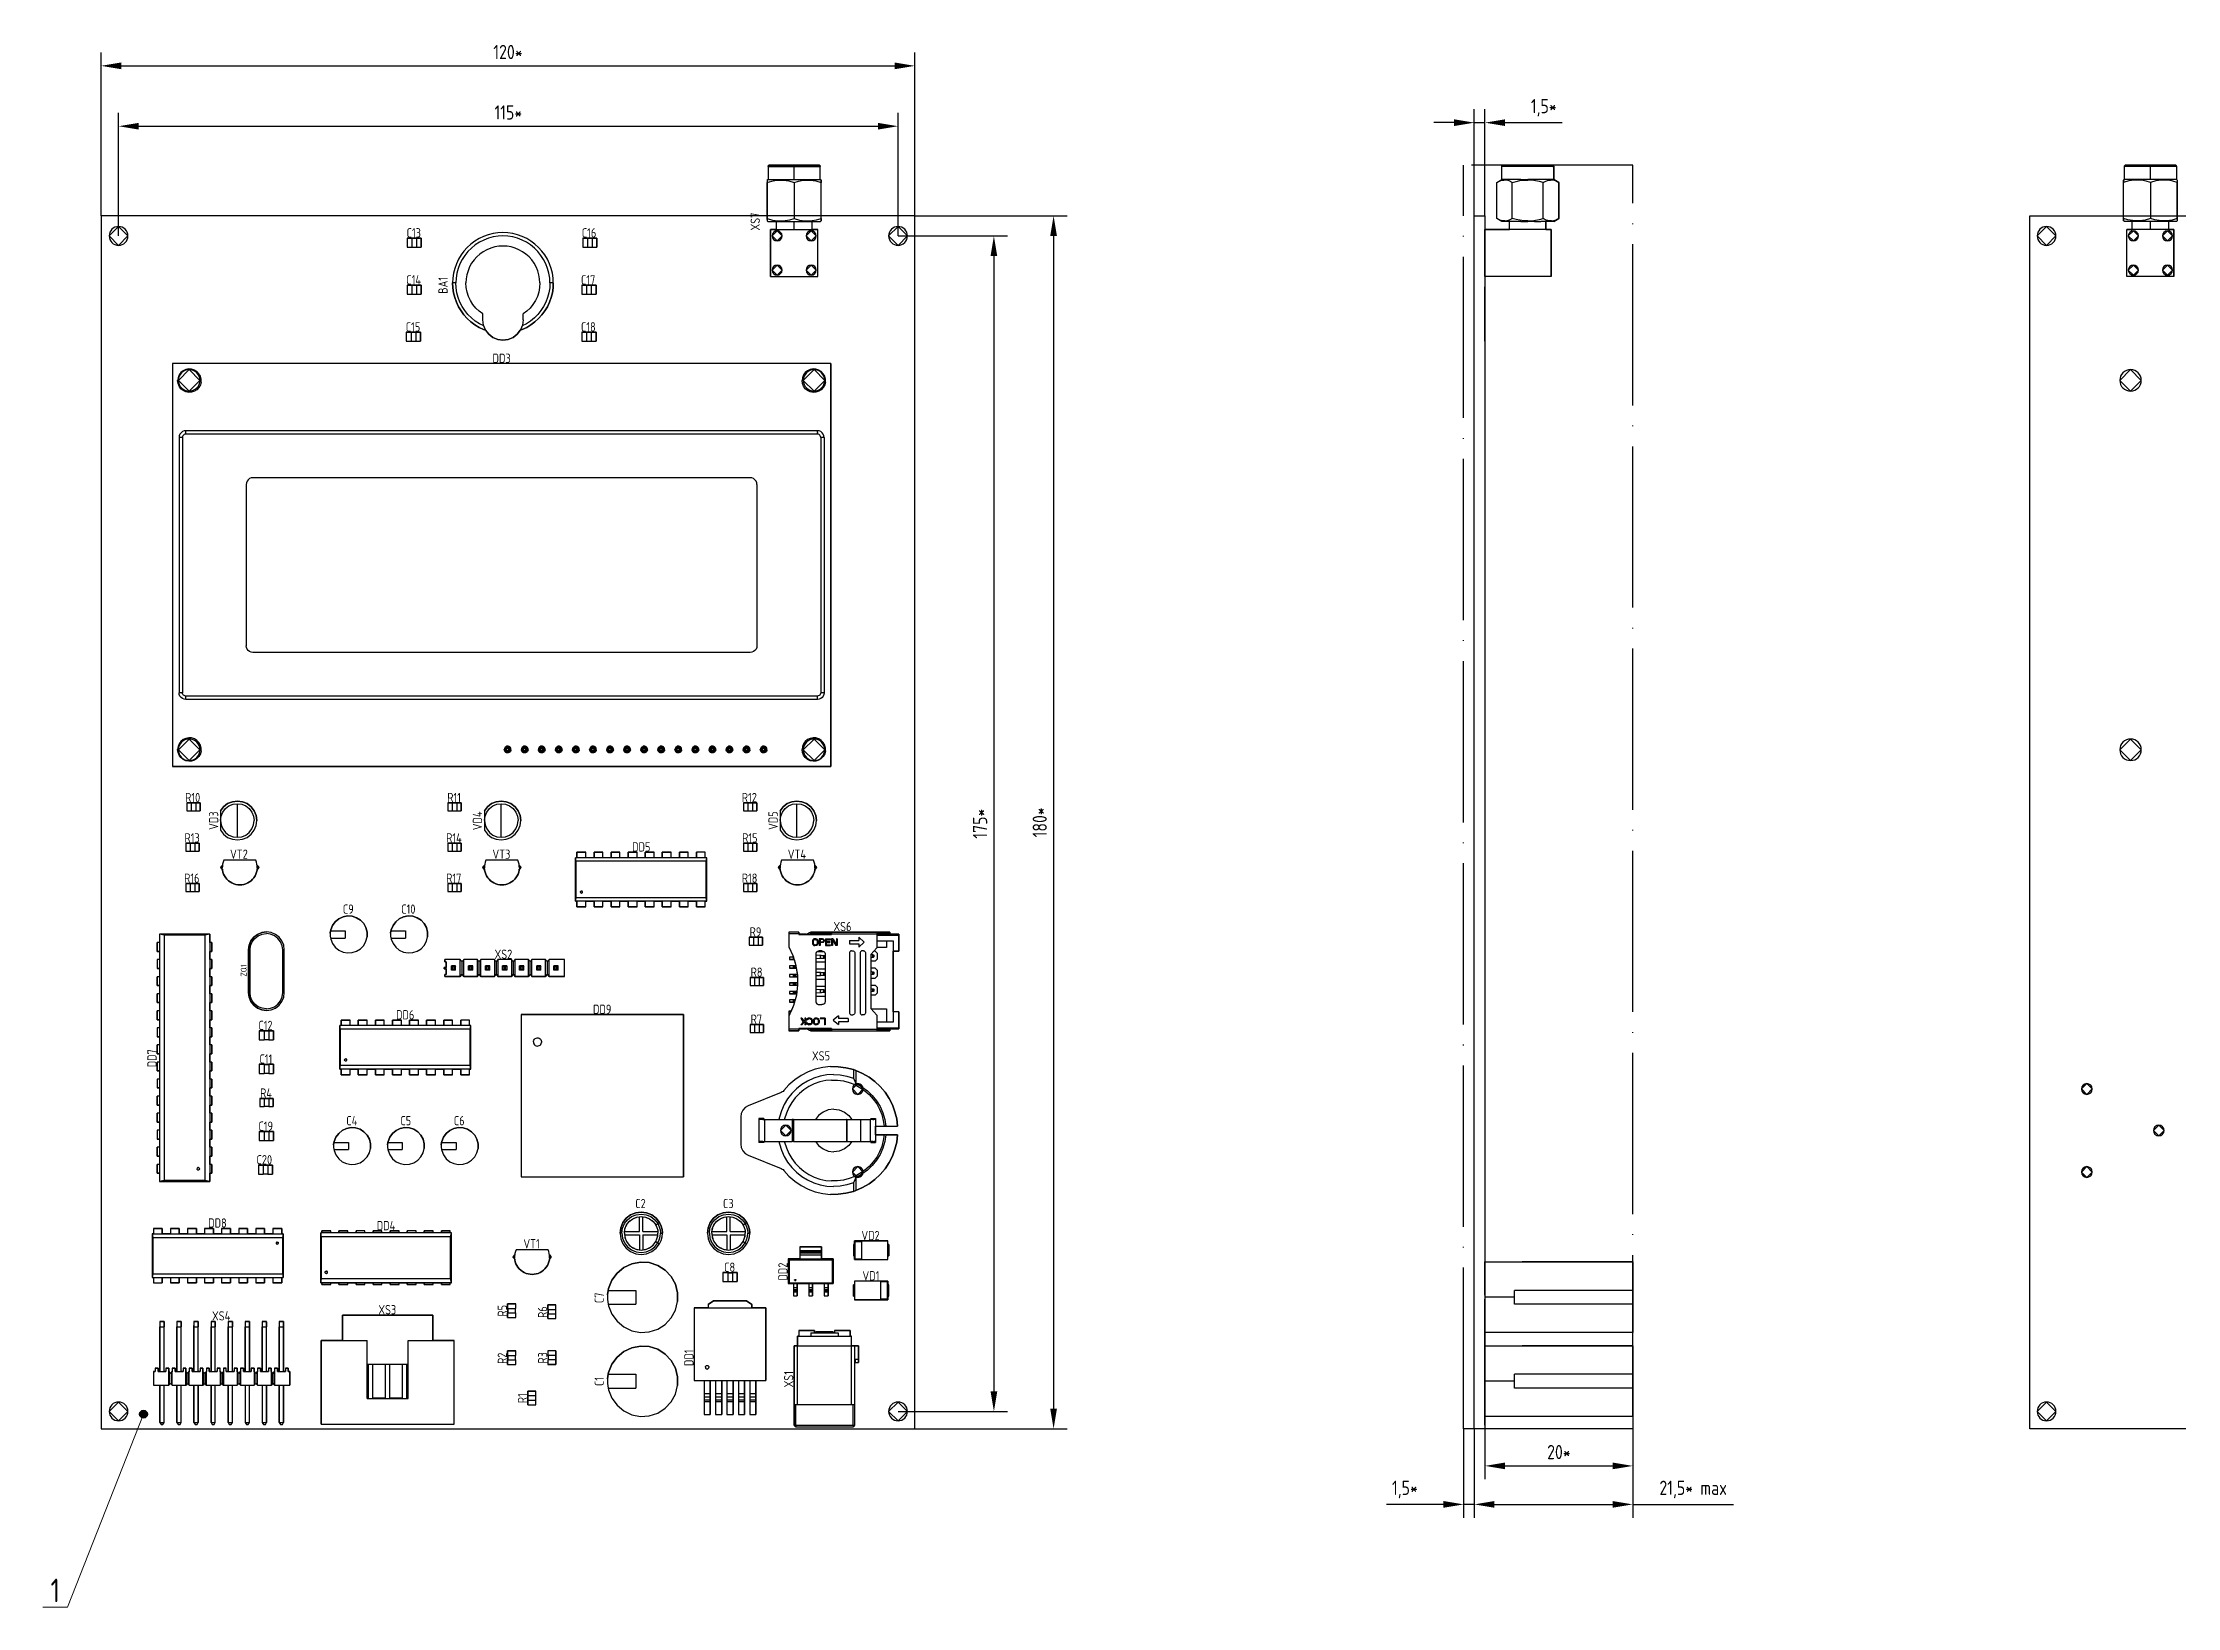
# Model space of a CAD drawing. Header units: inches. Extents: x -969 to 2045, y -594 to 12.
# Drawn here: x 1202.9 to 1520.5, y -328.7 to -95.8 of the extents above; entities that cross this region are included whole.
import ezdxf

# ---------------------------------------------------------------- set-up
doc = ezdxf.new("R2010")
doc.units = ezdxf.units.IN
doc.header["$MEASUREMENT"] = 0
doc.linetypes.add('ACAD_ISO04W100', pattern=[30, 24, -3, 0, -3])
doc.layers.add('Основная', color=7, linetype='Continuous', lineweight=40)
doc.layers.add('тонкая', color=7, linetype='Continuous', lineweight=20)
doc.styles.add('GOST type A0', font='gost.TTF', dxfattribs={"height": 2.116667})
doc.dimstyles.new('GOST type A', dxfattribs={"dimtxt": 3.5, "dimasz": 3, "dimexe": 2, "dimexo": 0, "dimgap": 1, "dimtad": 1, "dimtoh": 1, "dimtxsty": 'GOST type A0', "dimcen": 0, "dimazin": 2, "dimtfac": 1, "dimtmove": 0, "dimatfit": 3, "dimfxl": 1, "dimarcsym": 0})

msp = doc.modelspace()

# ---------------------------------------------------------------- texts
at = {"color": 7, "lineweight": 30, "style": 'GOST type A0'}
for s, p in [('C13', (1257.023, -124.75)), ('C16', (1283.098, -124.75)), ('C14', (1256.972, -131.75)), ('C17', (1282.972, -131.75)), ('C15', (1256.897, -138.75)), ('C18', (1282.972, -138.75)), ('DD3', (1269.817, -143.424)), ('R10', (1224.072, -208.826)), ('R11', (1263.076, -208.826)), ('R12', (1306.92, -208.826)), ('R13', (1223.972, -214.826)), ('VT2', (1230.753, -217.259)), ('R14', (1262.92, -214.826)), ('VT3', (1269.805, -217.259)), ('DD5', (1290.587, -216.17)), ('R15', (1306.972, -214.826)), ('VT4', (1313.753, -217.259)), ('R16', (1223.92, -220.826)), ('R17', (1262.92, -220.826)), ('R18', (1306.92, -220.826)), ('C9', (1247.537, -225.435)), ('C10', (1256.227, -225.435)), ('R9', (1308.078, -228.826)), ('XS6', (1320.543, -228.027)), ('XS2', (1270.11, -232.154)), ('R8', (1308.23, -234.826)), ('C12', (1234.972, -242.75)), ('DD6', (1255.455, -241.17)), ('DD9', (1284.765, -240.345)), ('R7', (1308.23, -241.826)), ('C11', (1235.127, -247.75)), ('XS5', (1317.346, -247.283)), ('R4', (1235.23, -252.826)), ('C19', (1234.972, -257.75)), ('C4', (1248.048, -256.935)), ('C5', (1256.099, -256.935)), ('C6', (1264.048, -256.935)), ('C20', (1234.69, -262.75)), ('C2', (1291.057, -269.267)), ('C3', (1304.109, -269.267)), ('DD8', (1227.495, -272.169)), ('DD4', (1252.575, -272.559)), ('VD2', (1324.714, -274.026)), ('VT1', (1274.409, -275.259)), ('C8', (1304.282, -278.75)), ('VD1', (1324.868, -280.027)), ('XS4', (1228.063, -285.995)), ('XS3', (1252.815, -285.074))]:
    msp.add_text(s, height=1.3796, dxfattribs=at).set_placement(p)
for s, height, p in [('XS7', 1.3796, (1309.598, -123.714)), ('XS7', 1.3796, (1309.598, -123.714)), ('BA1', 1.3796, (1263.139, -133.133)), ('VD3', 1.3796, (1228.99, -212.947)), ('VD4', 1.3796, (1268.26, -212.999)), ('VD5', 1.3796, (1312.26, -212.947)), ('ZQ1', 0.8622, (1233.207, -234.801)), ('DD7', 1.3796, (1219.82, -248.297)), ('DD2', 1.3796, (1313.718, -280.049)), ('C7', 1.3796, (1286.38, -283.405)), ('R5', 1.3796, (1271.96, -285.405)), ('R6', 1.3796, (1277.96, -285.609)), ('R2', 1.3796, (1271.96, -292.457)), ('R3', 1.3796, (1277.961, -292.406)), ('DD1', 1.3796, (1299.724, -292.774)), ('C1', 1.3796, (1286.38, -295.75)), ('XS1', 1.3796, (1314.58, -295.956)), ('R1', 1.3796, (1274.96, -298.302))]:
    msp.add_text(s, height=height, rotation=90, dxfattribs=at).set_placement(p)
at = {"layer": 'тонкая', "insert": (1204.028, -324.436), "char_height": 3.5, "attachment_point": 1, "style": 'GOST type A0'}
msp.add_mtext_dynamic_manual_height_columns('1', width=7.63752, gutter_width=17.5, heights=[0], dxfattribs=at)

# ---------------------------------------------------------------- blocks, each defined once
blk = doc.blocks.new('*D44')
at = {"color": 0, "lineweight": -2, "transparency": 16777216}
for p, q in [((1214.16, -124.53), (1214.16, -106.19)), ((1330.16, -124.53), (1330.16, -106.19)), ((1217.16, -108.19), (1327.16, -108.19))]:
    blk.add_line(p, q, dxfattribs=at)
at = {"color": 0, "transparency": 16777216}
for points in [[(1217.16, -107.69), (1217.16, -108.69), (1214.16, -108.19)], [(1327.16, -107.69), (1327.16, -108.69), (1330.16, -108.19)]]:
    blk.add_solid(points, dxfattribs=at)
at = {"layer": 'DEFPOINTS', "color": 0, "transparency": 16777216}
for p in [(1330.16, -108.19), (1214.16, -124.53), (1330.16, -124.53)]:
    blk.add_point(p, dxfattribs=at)
at = {"color": 0, "transparency": 16777216, "insert": (1272.16, -106.14), "char_height": 2.117, "attachment_point": 5, "style": 'GOST type A0'}
blk.add_mtext('115*', dxfattribs=at)
blk = doc.blocks.new('*D45')
at = {"color": 0, "lineweight": -2, "transparency": 16777216}
for p, q in [((1211.56, -121.53), (1211.56, -97.2)), ((1332.66, -121.53), (1332.66, -97.2)), ((1214.56, -99.2), (1329.66, -99.2))]:
    blk.add_line(p, q, dxfattribs=at)
at = {"color": 0, "transparency": 16777216}
for points in [[(1214.56, -98.7), (1214.56, -99.7), (1211.56, -99.2)], [(1329.66, -98.7), (1329.66, -99.7), (1332.66, -99.2)]]:
    blk.add_solid(points, dxfattribs=at)
at = {"layer": 'DEFPOINTS', "color": 0, "transparency": 16777216}
for p in [(1332.66, -99.2), (1211.56, -121.53), (1332.66, -121.53)]:
    blk.add_point(p, dxfattribs=at)
at = {"color": 0, "transparency": 16777216, "insert": (1272.11, -97.14), "char_height": 2.117, "attachment_point": 5, "style": 'GOST type A0'}
blk.add_mtext('120*', dxfattribs=at)
blk = doc.blocks.new('*D46')
at = {"color": 0, "lineweight": -2, "transparency": 16777216}
for p, q in [((1330.16, -124.53), (1346.43, -124.53)), ((1344.43, -127.53), (1344.43, -296.53)), ((1330.16, -299.53), (1346.43, -299.53))]:
    blk.add_line(p, q, dxfattribs=at)
at = {"color": 0, "transparency": 16777216}
for points in [[(1343.93, -127.53), (1344.93, -127.53), (1344.43, -124.53)], [(1343.93, -296.53), (1344.93, -296.53), (1344.43, -299.53)]]:
    blk.add_solid(points, dxfattribs=at)
at = {"layer": 'DEFPOINTS', "color": 0, "transparency": 16777216}
for p in [(1330.16, -124.53), (1330.16, -299.53), (1344.43, -299.53)]:
    blk.add_point(p, dxfattribs=at)
at = {"color": 0, "transparency": 16777216, "insert": (1342.37, -212.03), "char_height": 2.117, "attachment_point": 5, "rotation": 90, "style": 'GOST type A0'}
blk.add_mtext('175*', dxfattribs=at)
blk = doc.blocks.new('*D47')
at = {"color": 0, "lineweight": -2, "transparency": 16777216}
for p, q in [((1332.66, -121.53), (1355.31, -121.53)), ((1353.31, -124.53), (1353.31, -299.13)), ((1332.66, -302.13), (1355.31, -302.13))]:
    blk.add_line(p, q, dxfattribs=at)
at = {"color": 0, "transparency": 16777216}
for points in [[(1352.81, -124.53), (1353.81, -124.53), (1353.31, -121.53)], [(1352.81, -299.13), (1353.81, -299.13), (1353.31, -302.13)]]:
    blk.add_solid(points, dxfattribs=at)
at = {"layer": 'DEFPOINTS', "color": 0, "transparency": 16777216}
for p in [(1332.66, -121.53), (1332.66, -302.13), (1353.31, -302.13)]:
    blk.add_point(p, dxfattribs=at)
at = {"color": 0, "transparency": 16777216, "insert": (1351.25, -211.83), "char_height": 2.117, "attachment_point": 5, "rotation": 90, "style": 'GOST type A0'}
blk.add_mtext('180*', dxfattribs=at)
blk = doc.blocks.new('*D48')
at = {"color": 0, "lineweight": -2, "transparency": 16777216}
for p, q in [((1412.92, -107.66), (1409.92, -107.66)), ((1415.92, -121.53), (1415.92, -105.66)), ((1415.92, -107.66), (1417.51, -107.66)), ((1417.51, -121.53), (1417.51, -105.66)), ((1420.51, -107.66), (1429, -107.66))]:
    blk.add_line(p, q, dxfattribs=at)
at = {"color": 0, "transparency": 16777216}
for points in [[(1412.92, -107.16), (1412.92, -108.16), (1415.92, -107.66)], [(1420.51, -107.16), (1420.51, -108.16), (1417.51, -107.66)]]:
    blk.add_solid(points, dxfattribs=at)
at = {"layer": 'DEFPOINTS', "color": 0, "transparency": 16777216}
for p in [(1417.51, -107.66), (1415.92, -121.53), (1417.51, -121.53)]:
    blk.add_point(p, dxfattribs=at)
at = {"color": 0, "transparency": 16777216, "insert": (1426.26, -105.44), "char_height": 2.117, "attachment_point": 5, "style": 'GOST type A0'}
blk.add_mtext('1,5*', dxfattribs=at)
blk = doc.blocks.new('*D49')
at = {"color": 0, "lineweight": -2, "transparency": 16777216}
for p, q in [((1417.51, -302.13), (1417.51, -309.64)), ((1439.51, -302.13), (1439.51, -309.64)), ((1420.51, -307.64), (1436.51, -307.64))]:
    blk.add_line(p, q, dxfattribs=at)
at = {"color": 0, "transparency": 16777216}
for points in [[(1420.51, -307.14), (1420.51, -308.14), (1417.51, -307.64)], [(1436.51, -307.14), (1436.51, -308.14), (1439.51, -307.64)]]:
    blk.add_solid(points, dxfattribs=at)
at = {"layer": 'DEFPOINTS', "color": 0, "transparency": 16777216}
for p in [(1417.51, -302.13), (1439.51, -302.13), (1439.51, -307.64)]:
    blk.add_point(p, dxfattribs=at)
at = {"color": 0, "transparency": 16777216, "insert": (1428.51, -305.58), "char_height": 2.117, "attachment_point": 5, "style": 'GOST type A0'}
blk.add_mtext('20*', dxfattribs=at)
blk = doc.blocks.new('*D50')
at = {"color": 0, "lineweight": -2, "transparency": 16777216}
for p, q in [((1415.92, -302.13), (1415.92, -315.37)), ((1439.51, -302.13), (1439.51, -315.37)), ((1418.92, -313.37), (1436.51, -313.37)), ((1439.51, -313.37), (1454.5, -313.37))]:
    blk.add_line(p, q, dxfattribs=at)
at = {"color": 0, "transparency": 16777216}
for points in [[(1418.92, -312.87), (1418.92, -313.87), (1415.92, -313.37)], [(1436.51, -312.87), (1436.51, -313.87), (1439.51, -313.37)]]:
    blk.add_solid(points, dxfattribs=at)
at = {"layer": 'DEFPOINTS', "color": 0, "transparency": 16777216}
for p in [(1415.92, -302.13), (1439.51, -302.13), (1439.51, -313.37)]:
    blk.add_point(p, dxfattribs=at)
at = {"color": 0, "transparency": 16777216, "insert": (1448.5, -311.15), "char_height": 2.117, "attachment_point": 5, "style": 'GOST type A0'}
blk.add_mtext('21,5* max', dxfattribs=at)
blk = doc.blocks.new('*D51')
at = {"color": 0, "lineweight": -2, "transparency": 16777216}
for p, q in [((1414.33, -302.13), (1414.33, -315.37)), ((1415.92, -302.13), (1415.92, -315.37)), ((1411.33, -313.37), (1402.85, -313.37)), ((1415.92, -313.37), (1414.33, -313.37)), ((1418.92, -313.37), (1421.92, -313.37))]:
    blk.add_line(p, q, dxfattribs=at)
at = {"color": 0, "transparency": 16777216}
for points in [[(1411.33, -312.87), (1411.33, -313.87), (1414.33, -313.37)], [(1418.92, -312.87), (1418.92, -313.87), (1415.92, -313.37)]]:
    blk.add_solid(points, dxfattribs=at)
at = {"layer": 'DEFPOINTS', "color": 0, "transparency": 16777216}
for p in [(1414.33, -302.13), (1415.92, -302.13), (1415.92, -313.37)]:
    blk.add_point(p, dxfattribs=at)
at = {"color": 0, "transparency": 16777216, "insert": (1405.59, -311.15), "char_height": 2.117, "attachment_point": 5, "style": 'GOST type A0'}
blk.add_mtext('1,5*', dxfattribs=at)

# ---------------------------------------------------------------- dimensions: what is measured, and where the dimension line sits
for base, p1, p2, text, picture, middle in [((1332.661, -99.199), (1211.561, -121.527), (1332.661, -121.527), '120*', '*D45', (1272.111, -97.14)), ((1330.161, -108.195), (1214.161, -124.527), (1330.161, -124.527), '115*', '*D44', (1272.161, -106.136)), ((1417.514, -107.662), (1415.923, -121.527), (1417.514, -121.527), '1,5*', '*D48', (1426.257, -105.444)), ((1439.51, -307.638), (1417.514, -302.127), (1439.51, -302.127), '20*', '*D49', (1428.512, -305.579))]:
    dim = msp.add_linear_dim(base=base, p1=p1, p2=p2, text=text, dimstyle='GOST type A')
    dim.commit()
    dim.dimension.update_dxf_attribs({"geometry": picture, "text_midpoint": middle})
for base, p1, p2, text, picture, middle in [((1353.312, -302.127), (1332.661, -121.527), (1332.661, -302.127), '180*', '*D47', (1351.253, -211.827)), ((1344.43, -299.527), (1330.161, -124.527), (1330.161, -299.527), '175*', '*D46', (1342.371, -212.027))]:
    dim = msp.add_linear_dim(base=base, p1=p1, p2=p2, angle=90, text=text, dimstyle='GOST type A')
    dim.commit()
    dim.dimension.update_dxf_attribs({"geometry": picture, "text_midpoint": middle})
for base, p1, p2, text, picture, middle in [((1415.923, -313.369), (1414.331, -302.127), (1415.923, -302.127), '1,5*', '*D51', (1405.589, -313.369)), ((1439.51, -313.369), (1415.923, -302.127), (1439.51, -302.127), '21,5* max', '*D50', (1448.503, -313.369))]:
    dim = msp.add_linear_dim(base=base, p1=p1, p2=p2, text=text, dimstyle='GOST type A')
    dim.commit()
    dim.dimension.update_dxf_attribs({"geometry": picture, "text_midpoint": middle, "dimtype": 160})

# ---------------------------------------------------------------- hatches: boundary and pattern name
at = {"lineweight": 30}
h = msp.add_hatch(color=7, dxfattribs=at)
h.dxf.hatch_style = 1
h.paths.add_polyline_path([(1217.286, -299.935, 1), (1218.453, -299.935, 1)])

# ---------------------------------------------------------------- linework, layer by layer
at = {"color": 7, "lineweight": 30}
for p, q in [((1310.833, -114.115), (1310.826, -114.167)), ((1310.826, -114.167), (1310.833, -114.115)), ((1310.833, -114.115), (1310.826, -114.167)), ((1310.826, -114.167), (1310.833, -114.115)), ((1310.833, -114.115), (1310.826, -114.167)), ((1310.826, -114.167), (1310.833, -114.115)), ((1310.833, -114.115), (1310.826, -114.167)), ((1310.826, -114.167), (1310.833, -114.115)), ((1310.826, -114.167), (1310.826, -116.127)), ((1310.826, -114.167), (1310.958, -114.167)), ((1310.826, -114.167), (1310.826, -116.127)), ((1310.826, -114.167), (1310.826, -116.127)), ((1310.826, -114.167), (1310.958, -114.167)), ((1310.826, -114.167), (1310.826, -116.127)), ((1310.826, -114.167), (1310.826, -116.127)), ((1310.826, -114.167), (1310.958, -114.167)), ((1310.826, -114.167), (1310.826, -116.127)), ((1310.826, -114.167), (1310.826, -116.127)), ((1310.826, -114.167), (1310.958, -114.167)), ((1310.826, -114.167), (1310.826, -116.127)), ((1310.853, -114.067), (1310.833, -114.115)), ((1310.833, -114.115), (1310.853, -114.067)), ((1310.853, -114.067), (1310.833, -114.115)), ((1310.833, -114.115), (1310.853, -114.067)), ((1310.853, -114.067), (1310.833, -114.115)), ((1310.833, -114.115), (1310.853, -114.067)), ((1310.853, -114.067), (1310.833, -114.115)), ((1310.833, -114.115), (1310.853, -114.067)), ((1310.885, -114.025), (1310.853, -114.067)), ((1310.853, -114.067), (1310.885, -114.025)), ((1310.885, -114.025), (1310.853, -114.067)), ((1310.853, -114.067), (1310.885, -114.025)), ((1310.885, -114.025), (1310.853, -114.067)), ((1310.853, -114.067), (1310.885, -114.025)), ((1310.885, -114.025), (1310.853, -114.067)), ((1310.853, -114.067), (1310.885, -114.025)), ((1310.926, -113.994), (1310.885, -114.025)), ((1310.885, -114.025), (1310.926, -113.994)), ((1310.926, -113.994), (1310.885, -114.025)), ((1310.885, -114.025), (1310.926, -113.994)), ((1310.926, -113.994), (1310.885, -114.025)), ((1310.885, -114.025), (1310.926, -113.994)), ((1310.926, -113.994), (1310.885, -114.025)), ((1310.885, -114.025), (1310.926, -113.994)), ((1310.974, -113.974), (1310.926, -113.994)), ((1310.926, -113.994), (1310.974, -113.974)), ((1310.974, -113.974), (1310.926, -113.994)), ((1310.926, -113.994), (1310.974, -113.974)), ((1310.974, -113.974), (1310.926, -113.994)), ((1310.926, -113.994), (1310.974, -113.974)), ((1310.974, -113.974), (1310.926, -113.994)), ((1310.926, -113.994), (1310.974, -113.974)), ((1310.958, -114.167), (1311.345, -114.167)), ((1310.958, -114.167), (1311.345, -114.167)), ((1310.958, -114.167), (1311.345, -114.167)), ((1310.958, -114.167), (1311.345, -114.167)), ((1311.151, -113.967), (1310.974, -113.974)), ((1310.974, -113.974), (1311.151, -113.967)), ((1311.151, -113.967), (1310.974, -113.974)), ((1310.974, -113.974), (1311.151, -113.967)), ((1311.151, -113.967), (1310.974, -113.974)), ((1310.974, -113.974), (1311.151, -113.967)), ((1311.151, -113.967), (1310.974, -113.974)), ((1310.974, -113.974), (1311.151, -113.967)), ((1314.701, -113.967), (1311.151, -113.967)), ((1311.151, -113.967), (1311.518, -113.967)), ((1314.701, -113.967), (1311.151, -113.967)), ((1311.151, -113.967), (1311.518, -113.967)), ((1314.701, -113.967), (1311.151, -113.967)), ((1311.151, -113.967), (1311.518, -113.967)), ((1314.701, -113.967), (1311.151, -113.967)), ((1311.151, -113.967), (1311.518, -113.967)), ((1311.345, -114.167), (1311.961, -114.167)), ((1311.345, -114.167), (1311.961, -114.167)), ((1311.345, -114.167), (1311.961, -114.167)), ((1311.345, -114.167), (1311.961, -114.167)), ((1311.518, -113.967), (1312.102, -113.967)), ((1311.518, -113.967), (1312.102, -113.967)), ((1311.518, -113.967), (1312.102, -113.967)), ((1311.518, -113.967), (1312.102, -113.967)), ((1311.961, -114.167), (1312.764, -114.167)), ((1311.961, -114.167), (1312.764, -114.167)), ((1311.961, -114.167), (1312.764, -114.167)), ((1311.961, -114.167), (1312.764, -114.167)), ((1312.102, -113.967), (1312.864, -113.967)), ((1312.102, -113.967), (1312.864, -113.967)), ((1312.102, -113.967), (1312.864, -113.967)), ((1312.102, -113.967), (1312.864, -113.967)), ((1312.764, -114.167), (1313.698, -114.167)), ((1312.764, -114.167), (1313.698, -114.167)), ((1312.764, -114.167), (1313.698, -114.167)), ((1312.764, -114.167), (1313.698, -114.167)), ((1312.864, -113.967), (1313.75, -113.967)), ((1312.864, -113.967), (1313.75, -113.967)), ((1312.864, -113.967), (1313.75, -113.967)), ((1312.864, -113.967), (1313.75, -113.967)), ((1313.698, -114.167), (1314.701, -114.167)), ((1313.698, -114.167), (1314.701, -114.167)), ((1313.698, -114.167), (1314.701, -114.167)), ((1313.698, -114.167), (1314.701, -114.167)), ((1313.75, -113.967), (1314.701, -113.967)), ((1313.75, -113.967), (1314.701, -113.967)), ((1313.75, -113.967), (1314.701, -113.967)), ((1313.75, -113.967), (1314.701, -113.967)), ((1318.376, -113.967), (1314.701, -113.967)), ((1314.701, -113.967), (1315.652, -113.967)), ((1314.701, -113.974), (1314.701, -113.967)), ((1318.376, -113.967), (1314.701, -113.967)), ((1314.701, -113.967), (1315.652, -113.967)), ((1314.701, -113.974), (1314.701, -113.967)), ((1318.376, -113.967), (1314.701, -113.967)), ((1314.701, -113.967), (1315.652, -113.967)), ((1314.701, -113.974), (1314.701, -113.967)), ((1318.376, -113.967), (1314.701, -113.967)), ((1314.701, -113.967), (1315.652, -113.967)), ((1314.701, -113.974), (1314.701, -113.967)), ((1314.701, -113.994), (1314.701, -113.974)), ((1314.701, -113.994), (1314.701, -113.974)), ((1314.701, -113.994), (1314.701, -113.974)), ((1314.701, -113.994), (1314.701, -113.974)), ((1314.701, -114.025), (1314.701, -113.994)), ((1314.701, -114.025), (1314.701, -113.994)), ((1314.701, -114.025), (1314.701, -113.994)), ((1314.701, -114.025), (1314.701, -113.994)), ((1314.701, -114.067), (1314.701, -114.025)), ((1314.701, -114.067), (1314.701, -114.025)), ((1314.701, -114.067), (1314.701, -114.025)), ((1314.701, -114.067), (1314.701, -114.025)), ((1314.701, -114.115), (1314.701, -114.067)), ((1314.701, -114.115), (1314.701, -114.067)), ((1314.701, -114.115), (1314.701, -114.067)), ((1314.701, -114.115), (1314.701, -114.067)), ((1314.701, -114.167), (1314.701, -114.115)), ((1314.701, -114.167), (1314.701, -114.115)), ((1314.701, -114.167), (1314.701, -114.115)), ((1314.701, -114.167), (1314.701, -114.115)), ((1314.701, -114.167), (1315.704, -114.167)), ((1314.701, -116.127), (1314.701, -114.167)), ((1314.701, -114.167), (1315.704, -114.167)), ((1314.701, -116.127), (1314.701, -114.167)), ((1314.701, -114.167), (1315.704, -114.167)), ((1314.701, -116.127), (1314.701, -114.167)), ((1314.701, -114.167), (1315.704, -114.167)), ((1314.701, -116.127), (1314.701, -114.167)), ((1315.652, -113.967), (1316.539, -113.967)), ((1315.652, -113.967), (1316.539, -113.967)), ((1315.652, -113.967), (1316.539, -113.967)), ((1315.652, -113.967), (1316.539, -113.967)), ((1315.704, -114.167), (1316.639, -114.167)), ((1315.704, -114.167), (1316.639, -114.167)), ((1315.704, -114.167), (1316.639, -114.167)), ((1315.704, -114.167), (1316.639, -114.167)), ((1316.539, -113.967), (1317.3, -113.967)), ((1316.539, -113.967), (1317.3, -113.967)), ((1316.539, -113.967), (1317.3, -113.967)), ((1316.539, -113.967), (1317.3, -113.967)), ((1316.639, -114.167), (1317.441, -114.167)), ((1316.639, -114.167), (1317.441, -114.167)), ((1316.639, -114.167), (1317.441, -114.167)), ((1316.639, -114.167), (1317.441, -114.167)), ((1317.3, -113.967), (1317.884, -113.967)), ((1317.3, -113.967), (1317.884, -113.967)), ((1317.3, -113.967), (1317.884, -113.967)), ((1317.3, -113.967), (1317.884, -113.967)), ((1317.441, -114.167), (1318.057, -114.167)), ((1317.441, -114.167), (1318.057, -114.167)), ((1317.441, -114.167), (1318.057, -114.167)), ((1317.441, -114.167), (1318.057, -114.167)), ((1317.884, -113.967), (1318.251, -113.967)), ((1317.884, -113.967), (1318.251, -113.967)), ((1317.884, -113.967), (1318.251, -113.967)), ((1317.884, -113.967), (1318.251, -113.967)), ((1318.057, -114.167), (1318.444, -114.167)), ((1318.057, -114.167), (1318.444, -114.167)), ((1318.057, -114.167), (1318.444, -114.167)), ((1318.057, -114.167), (1318.444, -114.167)), ((1318.251, -113.967), (1318.376, -113.967)), ((1318.251, -113.967), (1318.376, -113.967)), ((1318.251, -113.967), (1318.376, -113.967)), ((1318.251, -113.967), (1318.376, -113.967)), ((1318.428, -113.974), (1318.376, -113.967)), ((1318.376, -113.967), (1318.428, -113.974)), ((1318.428, -113.974), (1318.376, -113.967)), ((1318.376, -113.967), (1318.428, -113.974)), ((1318.428, -113.974), (1318.376, -113.967)), ((1318.376, -113.967), (1318.428, -113.974)), ((1318.428, -113.974), (1318.376, -113.967)), ((1318.376, -113.967), (1318.428, -113.974)), ((1318.476, -113.994), (1318.428, -113.974)), ((1318.428, -113.974), (1318.476, -113.994)), ((1318.476, -113.994), (1318.428, -113.974)), ((1318.428, -113.974), (1318.476, -113.994)), ((1318.476, -113.994), (1318.428, -113.974)), ((1318.428, -113.974), (1318.476, -113.994)), ((1318.476, -113.994), (1318.428, -113.974)), ((1318.428, -113.974), (1318.476, -113.994)), ((1318.444, -114.167), (1318.576, -114.167)), ((1318.444, -114.167), (1318.576, -114.167)), ((1318.444, -114.167), (1318.576, -114.167)), ((1318.444, -114.167), (1318.576, -114.167)), ((1318.517, -114.025), (1318.476, -113.994)), ((1318.476, -113.994), (1318.517, -114.025)), ((1318.517, -114.025), (1318.476, -113.994)), ((1318.476, -113.994), (1318.517, -114.025)), ((1318.517, -114.025), (1318.476, -113.994)), ((1318.476, -113.994), (1318.517, -114.025)), ((1318.517, -114.025), (1318.476, -113.994)), ((1318.476, -113.994), (1318.517, -114.025)), ((1318.549, -114.067), (1318.517, -114.025)), ((1318.517, -114.025), (1318.549, -114.067)), ((1318.549, -114.067), (1318.517, -114.025)), ((1318.517, -114.025), (1318.549, -114.067)), ((1318.549, -114.067), (1318.517, -114.025)), ((1318.517, -114.025), (1318.549, -114.067)), ((1318.549, -114.067), (1318.517, -114.025)), ((1318.517, -114.025), (1318.549, -114.067)), ((1318.569, -114.115), (1318.549, -114.067)), ((1318.549, -114.067), (1318.569, -114.115)), ((1318.569, -114.115), (1318.549, -114.067)), ((1318.549, -114.067), (1318.569, -114.115)), ((1318.569, -114.115), (1318.549, -114.067)), ((1318.549, -114.067), (1318.569, -114.115)), ((1318.569, -114.115), (1318.549, -114.067)), ((1318.549, -114.067), (1318.569, -114.115)), ((1318.576, -114.167), (1318.569, -114.115)), ((1318.569, -114.115), (1318.576, -114.167)), ((1318.576, -114.167), (1318.569, -114.115)), ((1318.569, -114.115), (1318.576, -114.167)), ((1318.576, -114.167), (1318.569, -114.115)), ((1318.569, -114.115), (1318.576, -114.167)), ((1318.576, -114.167), (1318.569, -114.115)), ((1318.569, -114.115), (1318.576, -114.167)), ((1318.576, -116.127), (1318.576, -114.167)), ((1318.576, -116.127), (1318.576, -114.167)), ((1318.576, -116.127), (1318.576, -114.167)), ((1318.576, -116.127), (1318.576, -114.167)), ((1318.576, -116.127), (1318.576, -114.167)), ((1318.576, -116.127), (1318.576, -114.167)), ((1318.576, -116.127), (1318.576, -114.167)), ((1318.576, -116.127), (1318.576, -114.167)), ((1419.999, -114.167), (1420.006, -114.115)), ((1419.999, -114.167), (1420.006, -114.115)), ((1419.999, -116.127), (1419.999, -114.167)), ((1419.999, -116.127), (1419.999, -114.167)), ((1420.131, -114.167), (1419.999, -114.167)), ((1420.006, -114.115), (1420.026, -114.067)), ((1420.006, -114.115), (1420.026, -114.067)), ((1420.026, -114.067), (1420.058, -114.025)), ((1420.026, -114.067), (1420.058, -114.025)), ((1420.058, -114.025), (1420.099, -113.994)), ((1420.058, -114.025), (1420.099, -113.994)), ((1420.099, -113.994), (1420.147, -113.974)), ((1420.099, -113.994), (1420.147, -113.974)), ((1420.518, -114.167), (1420.131, -114.167)), ((1420.147, -113.974), (1420.324, -113.967)), ((1420.147, -113.974), (1420.324, -113.967)), ((1420.324, -113.967), (1427.424, -113.967)), ((1420.691, -113.967), (1420.324, -113.967)), ((1421.134, -114.167), (1420.518, -114.167)), ((1421.275, -113.967), (1420.691, -113.967)), ((1421.937, -114.167), (1421.134, -114.167)), ((1422.036, -113.967), (1421.275, -113.967)), ((1422.871, -114.167), (1421.937, -114.167)), ((1422.923, -113.967), (1422.036, -113.967)), ((1423.874, -114.167), (1422.871, -114.167)), ((1423.874, -113.967), (1422.923, -113.967)), ((1424.825, -113.967), (1423.874, -113.967)), ((1423.874, -114.067), (1423.874, -113.974)), ((1423.874, -114.167), (1423.874, -114.115)), ((1424.877, -114.167), (1423.874, -114.167)), ((1425.712, -113.967), (1424.825, -113.967)), ((1425.812, -114.167), (1424.877, -114.167)), ((1426.473, -113.967), (1425.712, -113.967)), ((1426.614, -114.167), (1425.812, -114.167)), ((1427.057, -113.967), (1426.473, -113.967)), ((1427.23, -114.167), (1426.614, -114.167)), ((1427.424, -113.967), (1427.057, -113.967)), ((1427.617, -114.167), (1427.23, -114.167)), ((1427.424, -113.967), (1427.601, -113.974)), ((1427.601, -113.974), (1427.424, -113.967)), ((1427.601, -113.974), (1427.649, -113.994)), ((1427.649, -113.994), (1427.601, -113.974)), ((1427.617, -114.167), (1427.749, -114.167)), ((1427.649, -113.994), (1427.69, -114.025)), ((1427.69, -114.025), (1427.649, -113.994)), ((1427.69, -114.025), (1427.722, -114.067)), ((1427.722, -114.067), (1427.69, -114.025)), ((1427.722, -114.067), (1427.742, -114.115)), ((1427.742, -114.115), (1427.722, -114.067)), ((1427.742, -114.115), (1427.749, -114.167)), ((1427.749, -114.167), (1427.742, -114.115)), ((1427.749, -114.167), (1427.749, -116.127)), ((1427.749, -116.127), (1427.749, -114.167)), ((1512.673, -114.167), (1512.68, -114.115)), ((1512.68, -114.115), (1512.673, -114.167)), ((1512.673, -114.167), (1512.68, -114.115)), ((1512.68, -114.115), (1512.673, -114.167)), ((1512.673, -116.127), (1512.673, -114.167)), ((1512.805, -114.167), (1512.673, -114.167)), ((1512.673, -116.127), (1512.673, -114.167)), ((1512.673, -116.127), (1512.673, -114.167)), ((1512.805, -114.167), (1512.673, -114.167)), ((1512.673, -116.127), (1512.673, -114.167)), ((1512.68, -114.115), (1512.7, -114.067)), ((1512.7, -114.067), (1512.68, -114.115)), ((1512.68, -114.115), (1512.7, -114.067)), ((1512.7, -114.067), (1512.68, -114.115)), ((1512.7, -114.067), (1512.732, -114.025)), ((1512.732, -114.025), (1512.7, -114.067)), ((1512.7, -114.067), (1512.732, -114.025)), ((1512.732, -114.025), (1512.7, -114.067)), ((1512.732, -114.025), (1512.773, -113.994)), ((1512.773, -113.994), (1512.732, -114.025)), ((1512.732, -114.025), (1512.773, -113.994)), ((1512.773, -113.994), (1512.732, -114.025)), ((1512.773, -113.994), (1512.821, -113.974)), ((1512.821, -113.974), (1512.773, -113.994)), ((1512.773, -113.994), (1512.821, -113.974)), ((1512.821, -113.974), (1512.773, -113.994)), ((1513.192, -114.167), (1512.805, -114.167)), ((1513.192, -114.167), (1512.805, -114.167)), ((1512.821, -113.974), (1512.873, -113.967)), ((1512.873, -113.967), (1512.821, -113.974)), ((1512.821, -113.974), (1512.873, -113.967)), ((1512.873, -113.967), (1512.821, -113.974)), ((1512.873, -113.967), (1516.548, -113.967)), ((1512.998, -113.967), (1512.873, -113.967)), ((1512.873, -113.967), (1516.548, -113.967)), ((1512.998, -113.967), (1512.873, -113.967)), ((1513.365, -113.967), (1512.998, -113.967)), ((1513.365, -113.967), (1512.998, -113.967)), ((1513.808, -114.167), (1513.192, -114.167)), ((1513.808, -114.167), (1513.192, -114.167)), ((1513.949, -113.967), (1513.365, -113.967)), ((1513.949, -113.967), (1513.365, -113.967)), ((1514.61, -114.167), (1513.808, -114.167)), ((1514.61, -114.167), (1513.808, -114.167)), ((1514.71, -113.967), (1513.949, -113.967)), ((1514.71, -113.967), (1513.949, -113.967)), ((1515.545, -114.167), (1514.61, -114.167)), ((1515.545, -114.167), (1514.61, -114.167)), ((1515.597, -113.967), (1514.71, -113.967)), ((1515.597, -113.967), (1514.71, -113.967)), ((1516.548, -114.167), (1515.545, -114.167)), ((1516.548, -114.167), (1515.545, -114.167)), ((1516.548, -113.967), (1515.597, -113.967)), ((1516.548, -113.967), (1515.597, -113.967)), ((1516.548, -113.967), (1520.098, -113.967)), ((1517.499, -113.967), (1516.548, -113.967)), ((1516.548, -113.974), (1516.548, -113.967)), ((1516.548, -113.967), (1520.098, -113.967)), ((1517.499, -113.967), (1516.548, -113.967)), ((1516.548, -113.974), (1516.548, -113.967)), ((1516.548, -113.994), (1516.548, -113.974)), ((1516.548, -113.994), (1516.548, -113.974)), ((1516.548, -114.025), (1516.548, -113.994)), ((1516.548, -114.025), (1516.548, -113.994)), ((1516.548, -114.067), (1516.548, -114.025)), ((1516.548, -114.067), (1516.548, -114.025)), ((1516.548, -114.115), (1516.548, -114.067)), ((1516.548, -114.115), (1516.548, -114.067)), ((1516.548, -114.167), (1516.548, -114.115)), ((1516.548, -114.167), (1516.548, -114.115)), ((1516.548, -116.127), (1516.548, -114.167)), ((1517.551, -114.167), (1516.548, -114.167)), ((1516.548, -116.127), (1516.548, -114.167)), ((1517.551, -114.167), (1516.548, -114.167)), ((1518.385, -113.967), (1517.499, -113.967)), ((1518.385, -113.967), (1517.499, -113.967)), ((1518.485, -114.167), (1517.551, -114.167)), ((1518.485, -114.167), (1517.551, -114.167)), ((1519.147, -113.967), (1518.385, -113.967)), ((1519.147, -113.967), (1518.385, -113.967)), ((1519.288, -114.167), (1518.485, -114.167)), ((1519.288, -114.167), (1518.485, -114.167)), ((1519.731, -113.967), (1519.147, -113.967)), ((1519.731, -113.967), (1519.147, -113.967)), ((1519.904, -114.167), (1519.288, -114.167)), ((1519.904, -114.167), (1519.288, -114.167)), ((1520.098, -113.967), (1519.731, -113.967)), ((1520.098, -113.967), (1519.731, -113.967)), ((1520.291, -114.167), (1519.904, -114.167)), ((1520.291, -114.167), (1519.904, -114.167)), ((1520.098, -113.967), (1520.275, -113.974)), ((1520.275, -113.974), (1520.098, -113.967)), ((1520.098, -113.967), (1520.275, -113.974)), ((1520.275, -113.974), (1520.098, -113.967)), ((1520.275, -113.974), (1520.323, -113.994)), ((1520.323, -113.994), (1520.275, -113.974)), ((1520.275, -113.974), (1520.323, -113.994)), ((1520.323, -113.994), (1520.275, -113.974)), ((1520.423, -114.167), (1520.291, -114.167)), ((1520.423, -114.167), (1520.291, -114.167)), ((1520.323, -113.994), (1520.364, -114.025)), ((1520.364, -114.025), (1520.323, -113.994)), ((1520.323, -113.994), (1520.364, -114.025)), ((1520.364, -114.025), (1520.323, -113.994)), ((1520.364, -114.025), (1520.396, -114.067)), ((1520.396, -114.067), (1520.364, -114.025)), ((1520.364, -114.025), (1520.396, -114.067)), ((1520.396, -114.067), (1520.364, -114.025)), ((1520.396, -114.067), (1520.416, -114.115)), ((1520.416, -114.115), (1520.396, -114.067)), ((1520.396, -114.067), (1520.416, -114.115)), ((1520.416, -114.115), (1520.396, -114.067)), ((1520.416, -114.115), (1520.423, -114.167)), ((1520.423, -114.167), (1520.416, -114.115)), ((1520.416, -114.115), (1520.423, -114.167)), ((1520.423, -114.167), (1520.416, -114.115)), ((1520.423, -114.167), (1520.423, -116.127)), ((1520.423, -114.167), (1520.423, -116.127)), ((1520.423, -114.167), (1520.423, -116.127)), ((1520.423, -114.167), (1520.423, -116.127)), ((1310.826, -116.127), (1310.701, -116.199)), ((1310.701, -116.199), (1310.826, -116.127)), ((1310.826, -116.127), (1310.701, -116.199)), ((1310.701, -116.199), (1310.826, -116.127)), ((1310.826, -116.127), (1310.701, -116.199)), ((1310.701, -116.199), (1310.826, -116.127)), ((1310.826, -116.127), (1310.701, -116.199)), ((1310.701, -116.199), (1310.826, -116.127)), ((1310.701, -116.199), (1310.701, -116.556)), ((1310.701, -116.199), (1310.701, -116.224)), ((1310.701, -116.199), (1310.701, -116.556)), ((1310.701, -116.199), (1310.701, -116.224)), ((1310.701, -116.199), (1310.701, -116.556)), ((1310.701, -116.199), (1310.701, -116.224)), ((1310.701, -116.199), (1310.701, -116.556)), ((1310.701, -116.199), (1310.701, -116.224)), ((1310.701, -116.224), (1310.701, -116.296)), ((1310.701, -116.224), (1310.701, -116.296)), ((1310.701, -116.224), (1310.701, -116.296)), ((1310.701, -116.224), (1310.701, -116.296)), ((1310.701, -116.296), (1310.701, -116.409)), ((1310.701, -116.296), (1310.701, -116.409)), ((1310.701, -116.296), (1310.701, -116.409)), ((1310.701, -116.296), (1310.701, -116.409)), ((1310.701, -116.556), (1311.358, -116.367)), ((1310.701, -116.556), (1311.358, -116.367)), ((1310.701, -116.556), (1311.358, -116.367)), ((1310.701, -116.556), (1311.358, -116.367)), ((1310.701, -116.409), (1310.701, -116.556)), ((1310.701, -116.409), (1310.701, -116.556)), ((1310.701, -116.409), (1310.701, -116.556)), ((1310.701, -116.409), (1310.701, -116.556)), ((1310.701, -116.556), (1310.701, -121.937)), ((1310.701, -121.937), (1310.701, -116.556)), ((1310.701, -116.556), (1310.701, -121.937)), ((1310.701, -121.937), (1310.701, -116.556)), ((1310.701, -116.556), (1310.701, -121.937)), ((1310.701, -121.937), (1310.701, -116.556)), ((1310.701, -116.556), (1310.701, -121.937)), ((1310.701, -121.937), (1310.701, -116.556)), ((1310.826, -116.127), (1310.958, -116.127)), ((1310.826, -116.127), (1310.958, -116.127)), ((1310.826, -116.127), (1310.958, -116.127)), ((1310.826, -116.127), (1310.958, -116.127)), ((1310.958, -116.127), (1311.345, -116.127)), ((1310.958, -116.127), (1311.345, -116.127)), ((1310.958, -116.127), (1311.345, -116.127)), ((1310.958, -116.127), (1311.345, -116.127)), ((1311.345, -116.127), (1311.961, -116.127)), ((1311.345, -116.127), (1311.961, -116.127)), ((1311.345, -116.127), (1311.961, -116.127)), ((1311.345, -116.127), (1311.961, -116.127)), ((1311.358, -116.367), (1312.023, -116.244)), ((1311.358, -116.367), (1312.023, -116.244)), ((1311.358, -116.367), (1312.023, -116.244)), ((1311.358, -116.367), (1312.023, -116.244)), ((1311.961, -116.127), (1312.764, -116.127)), ((1311.961, -116.127), (1312.764, -116.127)), ((1311.961, -116.127), (1312.764, -116.127)), ((1311.961, -116.127), (1312.764, -116.127)), ((1312.023, -116.244), (1312.568, -116.201)), ((1312.023, -116.244), (1312.568, -116.201)), ((1312.023, -116.244), (1312.568, -116.201)), ((1312.023, -116.244), (1312.568, -116.201)), ((1312.568, -116.201), (1313.118, -116.216)), ((1312.568, -116.201), (1313.118, -116.216)), ((1312.568, -116.201), (1313.118, -116.216)), ((1312.568, -116.201), (1313.118, -116.216)), ((1312.764, -116.127), (1313.698, -116.127)), ((1312.764, -116.127), (1313.698, -116.127)), ((1312.764, -116.127), (1313.698, -116.127)), ((1312.764, -116.127), (1313.698, -116.127)), ((1313.118, -116.216), (1313.917, -116.337)), ((1313.118, -116.216), (1313.917, -116.337)), ((1313.118, -116.216), (1313.917, -116.337)), ((1313.118, -116.216), (1313.917, -116.337)), ((1313.698, -116.127), (1314.701, -116.127)), ((1313.698, -116.127), (1314.701, -116.127)), ((1313.698, -116.127), (1314.701, -116.127)), ((1313.698, -116.127), (1314.701, -116.127)), ((1313.917, -116.337), (1314.701, -116.556)), ((1313.917, -116.337), (1314.701, -116.556)), ((1313.917, -116.337), (1314.701, -116.556)), ((1313.917, -116.337), (1314.701, -116.556)), ((1314.701, -116.127), (1315.704, -116.127)), ((1314.701, -116.127), (1315.704, -116.127)), ((1314.701, -116.127), (1315.704, -116.127)), ((1314.701, -116.127), (1315.704, -116.127)), ((1314.701, -116.556), (1315.358, -116.367)), ((1314.701, -116.556), (1315.358, -116.367)), ((1314.701, -116.556), (1315.358, -116.367)), ((1314.701, -116.556), (1315.358, -116.367)), ((1314.701, -116.556), (1314.701, -121.937)), ((1314.701, -116.556), (1314.701, -121.937)), ((1314.701, -116.556), (1314.701, -121.937)), ((1314.701, -116.556), (1314.701, -121.937)), ((1315.358, -116.367), (1316.023, -116.244)), ((1315.358, -116.367), (1316.023, -116.244)), ((1315.358, -116.367), (1316.023, -116.244)), ((1315.358, -116.367), (1316.023, -116.244)), ((1315.704, -116.127), (1316.639, -116.127)), ((1315.704, -116.127), (1316.639, -116.127)), ((1315.704, -116.127), (1316.639, -116.127)), ((1315.704, -116.127), (1316.639, -116.127)), ((1316.023, -116.244), (1316.568, -116.201)), ((1316.023, -116.244), (1316.568, -116.201)), ((1316.023, -116.244), (1316.568, -116.201)), ((1316.023, -116.244), (1316.568, -116.201)), ((1316.568, -116.201), (1317.118, -116.216)), ((1316.568, -116.201), (1317.118, -116.216)), ((1316.568, -116.201), (1317.118, -116.216)), ((1316.568, -116.201), (1317.118, -116.216)), ((1316.639, -116.127), (1317.441, -116.127)), ((1316.639, -116.127), (1317.441, -116.127)), ((1316.639, -116.127), (1317.441, -116.127)), ((1316.639, -116.127), (1317.441, -116.127)), ((1317.118, -116.216), (1317.917, -116.337)), ((1317.118, -116.216), (1317.917, -116.337)), ((1317.118, -116.216), (1317.917, -116.337)), ((1317.118, -116.216), (1317.917, -116.337)), ((1317.441, -116.127), (1318.057, -116.127)), ((1317.441, -116.127), (1318.057, -116.127)), ((1317.441, -116.127), (1318.057, -116.127)), ((1317.441, -116.127), (1318.057, -116.127)), ((1317.917, -116.337), (1318.701, -116.556)), ((1317.917, -116.337), (1318.701, -116.556)), ((1317.917, -116.337), (1318.701, -116.556)), ((1317.917, -116.337), (1318.701, -116.556)), ((1318.057, -116.127), (1318.444, -116.127)), ((1318.057, -116.127), (1318.444, -116.127)), ((1318.057, -116.127), (1318.444, -116.127)), ((1318.057, -116.127), (1318.444, -116.127)), ((1318.444, -116.127), (1318.576, -116.127)), ((1318.444, -116.127), (1318.576, -116.127)), ((1318.444, -116.127), (1318.576, -116.127)), ((1318.444, -116.127), (1318.576, -116.127)), ((1318.701, -116.199), (1318.576, -116.127)), ((1318.576, -116.127), (1318.701, -116.199)), ((1318.701, -116.199), (1318.576, -116.127)), ((1318.576, -116.127), (1318.701, -116.199)), ((1318.701, -116.199), (1318.576, -116.127)), ((1318.576, -116.127), (1318.701, -116.199)), ((1318.701, -116.199), (1318.576, -116.127)), ((1318.576, -116.127), (1318.701, -116.199)), ((1318.701, -116.556), (1318.701, -116.199)), ((1318.701, -116.199), (1318.701, -116.224)), ((1318.701, -116.556), (1318.701, -116.199)), ((1318.701, -116.199), (1318.701, -116.224)), ((1318.701, -116.556), (1318.701, -116.199)), ((1318.701, -116.199), (1318.701, -116.224)), ((1318.701, -116.556), (1318.701, -116.199)), ((1318.701, -116.199), (1318.701, -116.224)), ((1318.701, -116.224), (1318.701, -116.296)), ((1318.701, -116.224), (1318.701, -116.296)), ((1318.701, -116.224), (1318.701, -116.296)), ((1318.701, -116.224), (1318.701, -116.296)), ((1318.701, -116.296), (1318.701, -116.409)), ((1318.701, -116.296), (1318.701, -116.409)), ((1318.701, -116.296), (1318.701, -116.409)), ((1318.701, -116.296), (1318.701, -116.409)), ((1318.701, -116.409), (1318.701, -116.556)), ((1318.701, -116.409), (1318.701, -116.556)), ((1318.701, -116.409), (1318.701, -116.556)), ((1318.701, -116.409), (1318.701, -116.556)), ((1318.701, -121.937), (1318.701, -116.556)), ((1318.701, -121.937), (1318.701, -116.556)), ((1318.701, -121.937), (1318.701, -116.556)), ((1318.701, -121.937), (1318.701, -116.556)), ((1318.701, -121.937), (1318.701, -116.556)), ((1318.701, -121.937), (1318.701, -116.556)), ((1318.701, -121.937), (1318.701, -116.556)), ((1318.701, -121.937), (1318.701, -116.556)), ((1419.255, -116.556), (1419.999, -116.127)), ((1419.255, -116.556), (1419.999, -116.127)), ((1419.255, -116.556), (1419.634, -116.367)), ((1419.255, -121.937), (1419.255, -116.556)), ((1419.255, -121.937), (1419.255, -116.556)), ((1419.634, -116.367), (1420.018, -116.244)), ((1420.131, -116.127), (1419.999, -116.127)), ((1420.018, -116.244), (1420.333, -116.201)), ((1420.518, -116.127), (1420.131, -116.127)), ((1420.651, -116.216), (1420.333, -116.201)), ((1421.134, -116.127), (1420.518, -116.127)), ((1421.112, -116.337), (1420.651, -116.216)), ((1421.565, -116.556), (1421.112, -116.337)), ((1421.937, -116.127), (1421.134, -116.127)), ((1421.565, -116.556), (1422.134, -116.408)), ((1421.565, -121.937), (1421.565, -116.556)), ((1422.871, -116.127), (1421.937, -116.127)), ((1422.134, -116.408), (1422.71, -116.295)), ((1422.71, -116.295), (1423.29, -116.224)), ((1422.871, -116.127), (1423.874, -116.127)), ((1423.29, -116.224), (1423.874, -116.199)), ((1424.877, -116.127), (1423.874, -116.127)), ((1423.874, -116.199), (1423.874, -116.127)), ((1423.874, -116.199), (1423.874, -116.127)), ((1424.462, -116.224), (1423.874, -116.199)), ((1425.046, -116.296), (1424.462, -116.224)), ((1425.812, -116.127), (1424.877, -116.127)), ((1425.619, -116.409), (1425.046, -116.296)), ((1426.183, -116.556), (1425.619, -116.409)), ((1426.614, -116.127), (1425.812, -116.127)), ((1426.183, -116.556), (1426.563, -116.367)), ((1426.183, -121.937), (1426.183, -116.556)), ((1426.563, -116.367), (1426.946, -116.244)), ((1427.23, -116.127), (1426.614, -116.127)), ((1426.946, -116.244), (1427.261, -116.201)), ((1427.617, -116.127), (1427.23, -116.127)), ((1427.579, -116.216), (1427.261, -116.201)), ((1428.04, -116.337), (1427.579, -116.216)), ((1427.617, -116.127), (1427.749, -116.127)), ((1427.749, -116.127), (1428.493, -116.556)), ((1428.493, -116.556), (1427.749, -116.127)), ((1428.493, -116.556), (1428.04, -116.337)), ((1428.493, -116.556), (1428.493, -121.937)), ((1428.493, -121.937), (1428.493, -116.556)), ((1512.548, -116.199), (1512.673, -116.127)), ((1512.673, -116.127), (1512.548, -116.199)), ((1512.548, -116.199), (1512.673, -116.127)), ((1512.673, -116.127), (1512.548, -116.199)), ((1512.548, -116.556), (1512.548, -116.199)), ((1512.548, -116.199), (1512.548, -116.224)), ((1512.548, -116.556), (1512.548, -116.199)), ((1512.548, -116.199), (1512.548, -116.224)), ((1512.548, -116.224), (1512.548, -116.296)), ((1512.548, -116.224), (1512.548, -116.296)), ((1512.548, -116.296), (1512.548, -116.409)), ((1512.548, -116.296), (1512.548, -116.409)), ((1513.332, -116.337), (1512.548, -116.556)), ((1513.332, -116.337), (1512.548, -116.556)), ((1512.548, -116.409), (1512.548, -116.556)), ((1512.548, -116.409), (1512.548, -116.556)), ((1512.548, -121.937), (1512.548, -116.556)), ((1512.548, -121.937), (1512.548, -116.556)), ((1512.548, -121.937), (1512.548, -116.556)), ((1512.548, -121.937), (1512.548, -116.556)), ((1512.805, -116.127), (1512.673, -116.127)), ((1512.805, -116.127), (1512.673, -116.127)), ((1513.192, -116.127), (1512.805, -116.127)), ((1513.192, -116.127), (1512.805, -116.127)), ((1513.808, -116.127), (1513.192, -116.127)), ((1513.808, -116.127), (1513.192, -116.127)), ((1514.131, -116.216), (1513.332, -116.337)), ((1514.131, -116.216), (1513.332, -116.337)), ((1514.61, -116.127), (1513.808, -116.127)), ((1514.61, -116.127), (1513.808, -116.127)), ((1514.681, -116.201), (1514.131, -116.216)), ((1514.681, -116.201), (1514.131, -116.216)), ((1515.545, -116.127), (1514.61, -116.127)), ((1515.545, -116.127), (1514.61, -116.127)), ((1515.226, -116.244), (1514.681, -116.201)), ((1515.226, -116.244), (1514.681, -116.201)), ((1515.891, -116.367), (1515.226, -116.244)), ((1515.891, -116.367), (1515.226, -116.244)), ((1516.548, -116.127), (1515.545, -116.127)), ((1516.548, -116.127), (1515.545, -116.127)), ((1516.548, -116.556), (1515.891, -116.367)), ((1516.548, -116.556), (1515.891, -116.367)), ((1517.551, -116.127), (1516.548, -116.127)), ((1517.551, -116.127), (1516.548, -116.127)), ((1517.332, -116.337), (1516.548, -116.556)), ((1517.332, -116.337), (1516.548, -116.556)), ((1516.548, -116.556), (1516.548, -121.937)), ((1516.548, -116.556), (1516.548, -121.937)), ((1518.131, -116.216), (1517.332, -116.337)), ((1518.131, -116.216), (1517.332, -116.337)), ((1518.485, -116.127), (1517.551, -116.127)), ((1518.485, -116.127), (1517.551, -116.127)), ((1518.681, -116.201), (1518.131, -116.216)), ((1518.681, -116.201), (1518.131, -116.216)), ((1519.288, -116.127), (1518.485, -116.127)), ((1519.288, -116.127), (1518.485, -116.127)), ((1519.226, -116.244), (1518.681, -116.201)), ((1519.226, -116.244), (1518.681, -116.201)), ((1519.891, -116.367), (1519.226, -116.244)), ((1519.891, -116.367), (1519.226, -116.244)), ((1519.904, -116.127), (1519.288, -116.127)), ((1519.904, -116.127), (1519.288, -116.127)), ((1520.548, -116.556), (1519.891, -116.367)), ((1520.548, -116.556), (1519.891, -116.367)), ((1520.291, -116.127), (1519.904, -116.127)), ((1520.291, -116.127), (1519.904, -116.127)), ((1520.423, -116.127), (1520.291, -116.127)), ((1520.423, -116.127), (1520.291, -116.127)), ((1520.423, -116.127), (1520.548, -116.199)), ((1520.548, -116.199), (1520.423, -116.127)), ((1520.423, -116.127), (1520.548, -116.199)), ((1520.548, -116.199), (1520.423, -116.127)), ((1520.548, -116.199), (1520.548, -116.556)), ((1520.548, -116.199), (1520.548, -116.224)), ((1520.548, -116.199), (1520.548, -116.556)), ((1520.548, -116.199), (1520.548, -116.224)), ((1520.548, -116.224), (1520.548, -116.296)), ((1520.548, -116.224), (1520.548, -116.296)), ((1520.548, -116.296), (1520.548, -116.409)), ((1520.548, -116.296), (1520.548, -116.409)), ((1520.548, -116.409), (1520.548, -116.556)), ((1520.548, -116.409), (1520.548, -116.556)), ((1520.548, -116.556), (1520.548, -121.937)), ((1520.548, -121.937), (1520.548, -116.556)), ((1520.548, -116.556), (1520.548, -121.937)), ((1520.548, -121.937), (1520.548, -116.556)), ((1332.661, -121.527), (1211.561, -121.527)), ((1211.561, -121.527), (1211.561, -302.127)), ((1214.161, -123.127), (1212.761, -124.527)), ((1215.561, -124.527), (1214.161, -123.127)), ((1310.701, -121.937), (1310.701, -122.084)), ((1310.701, -122.084), (1310.701, -121.937)), ((1310.701, -121.937), (1311.485, -122.157)), ((1310.701, -121.937), (1310.701, -122.084)), ((1310.701, -122.084), (1310.701, -121.937)), ((1310.701, -121.937), (1311.485, -122.157)), ((1310.701, -121.937), (1310.701, -122.084)), ((1310.701, -122.084), (1310.701, -121.937)), ((1310.701, -121.937), (1311.485, -122.157)), ((1310.701, -121.937), (1310.701, -122.084)), ((1310.701, -122.084), (1310.701, -121.937)), ((1310.701, -121.937), (1311.485, -122.157)), ((1310.701, -122.084), (1310.701, -122.27)), ((1310.701, -122.084), (1310.701, -122.198)), ((1310.701, -122.084), (1310.701, -122.27)), ((1310.701, -122.084), (1310.701, -122.198)), ((1310.701, -122.084), (1310.701, -122.27)), ((1310.701, -122.084), (1310.701, -122.198)), ((1310.701, -122.084), (1310.701, -122.27)), ((1310.701, -122.084), (1310.701, -122.198)), ((1310.701, -122.198), (1310.701, -122.27)), ((1310.701, -122.198), (1310.701, -122.27)), ((1310.701, -122.198), (1310.701, -122.27)), ((1310.701, -122.198), (1310.701, -122.27)), ((1310.701, -122.27), (1310.701, -122.295)), ((1310.701, -122.295), (1310.701, -122.27)), ((1310.701, -122.27), (1310.701, -122.295)), ((1310.701, -122.295), (1310.701, -122.27)), ((1310.701, -122.27), (1310.701, -122.295)), ((1310.701, -122.295), (1310.701, -122.27)), ((1310.701, -122.27), (1310.701, -122.295)), ((1310.701, -122.295), (1310.701, -122.27)), ((1310.701, -122.295), (1310.826, -122.367)), ((1310.701, -122.295), (1310.826, -122.367)), ((1310.701, -122.295), (1310.826, -122.367)), ((1310.701, -122.295), (1310.826, -122.367)), ((1310.701, -122.295), (1310.826, -122.367)), ((1310.701, -122.295), (1310.826, -122.367)), ((1310.701, -122.295), (1310.826, -122.367)), ((1310.701, -122.295), (1310.826, -122.367)), ((1310.826, -122.367), (1312.001, -122.367)), ((1310.826, -122.367), (1310.958, -122.367)), ((1310.826, -122.367), (1312.001, -122.367)), ((1310.826, -122.367), (1310.958, -122.367)), ((1310.826, -122.367), (1312.001, -122.367)), ((1310.826, -122.367), (1310.958, -122.367)), ((1310.826, -122.367), (1312.001, -122.367)), ((1310.826, -122.367), (1310.958, -122.367)), ((1310.958, -122.367), (1311.345, -122.367)), ((1310.958, -122.367), (1311.345, -122.367)), ((1310.958, -122.367), (1311.345, -122.367)), ((1310.958, -122.367), (1311.345, -122.367)), ((1312.001, -123.567), (1311.201, -123.567)), ((1311.201, -123.567), (1311.201, -130.567)), ((1311.201, -130.567), (1311.201, -123.567)), ((1311.201, -123.567), (1318.201, -123.567)), ((1312.001, -123.567), (1311.201, -123.567)), ((1311.201, -123.567), (1311.201, -130.567)), ((1311.201, -130.567), (1311.201, -123.567)), ((1311.201, -123.567), (1318.201, -123.567)), ((1312.001, -123.567), (1311.201, -123.567)), ((1311.201, -123.567), (1311.201, -130.567)), ((1311.201, -130.567), (1311.201, -123.567)), ((1311.201, -123.567), (1318.201, -123.567)), ((1312.001, -123.567), (1311.201, -123.567)), ((1311.201, -123.567), (1311.201, -130.567)), ((1311.201, -130.567), (1311.201, -123.567)), ((1311.201, -123.567), (1318.201, -123.567)), ((1311.345, -122.367), (1311.961, -122.367)), ((1311.345, -122.367), (1311.961, -122.367)), ((1311.345, -122.367), (1311.961, -122.367)), ((1311.345, -122.367), (1311.961, -122.367)), ((1312.161, -123.777), (1311.411, -124.527)), ((1311.485, -122.157), (1312.284, -122.278)), ((1311.485, -122.157), (1312.284, -122.278)), ((1311.485, -122.157), (1312.284, -122.278)), ((1311.485, -122.157), (1312.284, -122.278)), ((1311.961, -122.367), (1312.764, -122.367)), ((1311.961, -122.367), (1312.764, -122.367)), ((1311.961, -122.367), (1312.764, -122.367)), ((1311.961, -122.367), (1312.764, -122.367)), ((1312.001, -122.367), (1312.001, -123.567)), ((1312.001, -122.367), (1312.001, -123.567)), ((1312.001, -122.367), (1312.001, -123.567)), ((1312.001, -122.367), (1312.001, -123.567)), ((1312.001, -122.367), (1312.001, -123.567)), ((1312.001, -122.367), (1312.001, -123.567)), ((1312.001, -122.367), (1312.001, -123.567)), ((1312.001, -122.367), (1312.001, -123.567)), ((1312.911, -124.527), (1312.161, -123.777)), ((1312.284, -122.278), (1312.834, -122.293)), ((1312.284, -122.278), (1312.834, -122.293)), ((1312.284, -122.278), (1312.834, -122.293)), ((1312.284, -122.278), (1312.834, -122.293)), ((1312.764, -122.367), (1313.698, -122.367)), ((1312.764, -122.367), (1313.698, -122.367)), ((1312.764, -122.367), (1313.698, -122.367)), ((1312.764, -122.367), (1313.698, -122.367)), ((1312.834, -122.293), (1313.38, -122.25)), ((1312.834, -122.293), (1313.38, -122.25)), ((1312.834, -122.293), (1313.38, -122.25)), ((1312.834, -122.293), (1313.38, -122.25)), ((1313.38, -122.25), (1314.044, -122.127)), ((1313.38, -122.25), (1314.044, -122.127)), ((1313.38, -122.25), (1314.044, -122.127)), ((1313.38, -122.25), (1314.044, -122.127)), ((1313.698, -122.367), (1314.701, -122.367)), ((1313.698, -122.367), (1314.701, -122.367)), ((1313.698, -122.367), (1314.701, -122.367)), ((1313.698, -122.367), (1314.701, -122.367)), ((1314.044, -122.127), (1314.701, -121.937)), ((1314.044, -122.127), (1314.701, -121.937)), ((1314.044, -122.127), (1314.701, -121.937)), ((1314.044, -122.127), (1314.701, -121.937)), ((1314.701, -121.937), (1315.485, -122.157)), ((1314.701, -121.937), (1315.485, -122.157)), ((1314.701, -121.937), (1315.485, -122.157)), ((1314.701, -121.937), (1315.485, -122.157)), ((1314.701, -122.367), (1315.704, -122.367)), ((1314.701, -123.567), (1314.701, -122.367)), ((1314.701, -122.367), (1315.704, -122.367)), ((1314.701, -123.567), (1314.701, -122.367)), ((1314.701, -122.367), (1315.704, -122.367)), ((1314.701, -123.567), (1314.701, -122.367)), ((1314.701, -122.367), (1315.704, -122.367)), ((1314.701, -123.567), (1314.701, -122.367)), ((1315.485, -122.157), (1316.284, -122.278)), ((1315.485, -122.157), (1316.284, -122.278)), ((1315.485, -122.157), (1316.284, -122.278)), ((1315.485, -122.157), (1316.284, -122.278)), ((1315.704, -122.367), (1316.639, -122.367)), ((1315.704, -122.367), (1316.639, -122.367)), ((1315.704, -122.367), (1316.639, -122.367)), ((1315.704, -122.367), (1316.639, -122.367)), ((1316.284, -122.278), (1316.834, -122.293)), ((1316.284, -122.278), (1316.834, -122.293)), ((1316.284, -122.278), (1316.834, -122.293)), ((1316.284, -122.278), (1316.834, -122.293)), ((1317.241, -123.777), (1316.491, -124.527)), ((1316.639, -122.367), (1317.441, -122.367)), ((1316.639, -122.367), (1317.441, -122.367)), ((1316.639, -122.367), (1317.441, -122.367)), ((1316.639, -122.367), (1317.441, -122.367)), ((1316.834, -122.293), (1317.38, -122.25)), ((1316.834, -122.293), (1317.38, -122.25)), ((1316.834, -122.293), (1317.38, -122.25)), ((1316.834, -122.293), (1317.38, -122.25)), ((1317.991, -124.527), (1317.241, -123.777)), ((1317.38, -122.25), (1318.044, -122.127)), ((1317.38, -122.25), (1318.044, -122.127)), ((1317.38, -122.25), (1318.044, -122.127)), ((1317.38, -122.25), (1318.044, -122.127)), ((1317.401, -123.567), (1317.401, -122.367)), ((1317.401, -122.367), (1318.576, -122.367)), ((1317.401, -123.567), (1317.401, -122.367)), ((1317.401, -123.567), (1317.401, -122.367)), ((1317.401, -122.367), (1318.576, -122.367)), ((1317.401, -123.567), (1317.401, -122.367)), ((1317.401, -123.567), (1317.401, -122.367)), ((1317.401, -122.367), (1318.576, -122.367)), ((1317.401, -123.567), (1317.401, -122.367)), ((1317.401, -123.567), (1317.401, -122.367)), ((1317.401, -122.367), (1318.576, -122.367)), ((1317.401, -123.567), (1317.401, -122.367)), ((1318.201, -123.567), (1317.401, -123.567)), ((1318.201, -123.567), (1317.401, -123.567)), ((1318.201, -123.567), (1317.401, -123.567)), ((1318.201, -123.567), (1317.401, -123.567)), ((1317.441, -122.367), (1318.057, -122.367)), ((1317.441, -122.367), (1318.057, -122.367)), ((1317.441, -122.367), (1318.057, -122.367)), ((1317.441, -122.367), (1318.057, -122.367)), ((1318.044, -122.127), (1318.701, -121.937)), ((1318.044, -122.127), (1318.701, -121.937)), ((1318.044, -122.127), (1318.701, -121.937)), ((1318.044, -122.127), (1318.701, -121.937)), ((1318.057, -122.367), (1318.444, -122.367)), ((1318.057, -122.367), (1318.444, -122.367)), ((1318.057, -122.367), (1318.444, -122.367)), ((1318.057, -122.367), (1318.444, -122.367)), ((1318.201, -130.567), (1318.201, -123.567)), ((1318.201, -130.567), (1318.201, -123.567)), ((1318.201, -130.567), (1318.201, -123.567)), ((1318.201, -130.567), (1318.201, -123.567)), ((1318.201, -130.567), (1318.201, -123.567)), ((1318.201, -130.567), (1318.201, -123.567)), ((1318.201, -130.567), (1318.201, -123.567)), ((1318.201, -130.567), (1318.201, -123.567)), ((1318.444, -122.367), (1318.576, -122.367)), ((1318.444, -122.367), (1318.576, -122.367)), ((1318.444, -122.367), (1318.576, -122.367)), ((1318.444, -122.367), (1318.576, -122.367)), ((1318.576, -122.367), (1318.701, -122.295)), ((1318.576, -122.367), (1318.701, -122.295)), ((1318.576, -122.367), (1318.701, -122.295)), ((1318.576, -122.367), (1318.701, -122.295)), ((1318.576, -122.367), (1318.701, -122.295)), ((1318.576, -122.367), (1318.701, -122.295)), ((1318.576, -122.367), (1318.701, -122.295)), ((1318.576, -122.367), (1318.701, -122.295)), ((1318.701, -122.27), (1318.701, -121.937)), ((1318.701, -121.937), (1318.701, -122.084)), ((1318.701, -122.27), (1318.701, -121.937)), ((1318.701, -121.937), (1318.701, -122.084)), ((1318.701, -122.27), (1318.701, -121.937)), ((1318.701, -121.937), (1318.701, -122.084)), ((1318.701, -122.27), (1318.701, -121.937)), ((1318.701, -121.937), (1318.701, -122.084)), ((1318.701, -122.084), (1318.701, -122.198)), ((1318.701, -122.084), (1318.701, -122.198)), ((1318.701, -122.084), (1318.701, -122.198)), ((1318.701, -122.084), (1318.701, -122.198)), ((1318.701, -122.198), (1318.701, -122.27)), ((1318.701, -122.198), (1318.701, -122.27)), ((1318.701, -122.198), (1318.701, -122.27)), ((1318.701, -122.198), (1318.701, -122.27)), ((1318.701, -122.295), (1318.701, -122.27)), ((1318.701, -122.295), (1318.701, -122.27)), ((1318.701, -122.295), (1318.701, -122.27)), ((1318.701, -122.295), (1318.701, -122.27)), ((1318.701, -122.295), (1318.701, -122.27)), ((1318.701, -122.295), (1318.701, -122.27)), ((1318.701, -122.295), (1318.701, -122.27)), ((1318.701, -122.295), (1318.701, -122.27)), ((1330.161, -123.127), (1328.761, -124.527)), ((1331.561, -124.527), (1330.161, -123.127)), ((1415.923, -302.127), (1415.923, -121.527)), ((1415.923, -121.527), (1417.514, -121.527)), ((1417.514, -121.527), (1417.514, -302.127)), ((1417.514, -124.017), (1417.514, -123.567)), ((1417.514, -123.567), (1421.174, -123.567)), ((1427.374, -123.567), (1417.514, -123.567)), ((1417.514, -130.567), (1417.514, -123.567)), ((1419.999, -122.367), (1419.255, -121.937)), ((1419.708, -122.157), (1419.255, -121.937)), ((1419.999, -122.367), (1419.255, -121.937)), ((1420.169, -122.278), (1419.708, -122.157)), ((1421.174, -122.367), (1419.999, -122.367)), ((1420.131, -122.367), (1419.999, -122.367)), ((1420.518, -122.367), (1420.131, -122.367)), ((1420.487, -122.293), (1420.169, -122.278)), ((1420.487, -122.293), (1420.802, -122.25)), ((1421.134, -122.367), (1420.518, -122.367)), ((1420.802, -122.25), (1421.185, -122.127)), ((1421.937, -122.367), (1421.134, -122.367)), ((1421.174, -123.567), (1421.174, -122.367)), ((1421.174, -123.567), (1421.174, -122.367)), ((1421.185, -122.127), (1421.565, -121.937)), ((1422.134, -122.086), (1421.565, -121.937)), ((1422.871, -122.367), (1421.937, -122.367)), ((1422.71, -122.199), (1422.134, -122.086)), ((1423.29, -122.27), (1422.71, -122.199)), ((1422.871, -122.367), (1423.874, -122.367)), ((1423.874, -122.295), (1423.29, -122.27)), ((1423.874, -122.295), (1424.462, -122.27)), ((1423.874, -122.367), (1423.874, -122.295)), ((1424.877, -122.367), (1423.874, -122.367)), ((1424.462, -122.27), (1425.046, -122.198)), ((1424.877, -122.367), (1425.812, -122.367)), ((1425.046, -122.198), (1425.619, -122.084)), ((1425.619, -122.084), (1426.183, -121.937)), ((1426.614, -122.367), (1425.812, -122.367)), ((1426.636, -122.157), (1426.183, -121.937)), ((1427.749, -122.367), (1426.574, -122.367)), ((1426.574, -122.367), (1426.574, -123.567)), ((1426.574, -123.567), (1426.574, -122.367)), ((1426.574, -123.567), (1427.374, -123.567)), ((1427.23, -122.367), (1426.614, -122.367)), ((1427.097, -122.278), (1426.636, -122.157)), ((1427.415, -122.293), (1427.097, -122.278)), ((1427.617, -122.367), (1427.23, -122.367)), ((1427.374, -123.567), (1427.374, -130.567)), ((1427.374, -130.567), (1427.374, -123.567)), ((1427.415, -122.293), (1427.73, -122.25)), ((1427.749, -122.367), (1427.617, -122.367)), ((1427.73, -122.25), (1428.114, -122.127)), ((1428.493, -121.937), (1427.749, -122.367)), ((1427.749, -122.367), (1428.493, -121.937)), ((1428.114, -122.127), (1428.493, -121.937)), ((1498.588, -302.127), (1498.588, -121.527)), ((1498.588, -121.527), (1619.688, -121.527)), ((1499.688, -124.527), (1501.088, -123.127)), ((1501.088, -123.127), (1502.488, -124.527)), ((1512.548, -122.27), (1512.548, -121.937)), ((1513.205, -122.127), (1512.548, -121.937)), ((1512.548, -121.937), (1512.548, -122.084)), ((1512.548, -122.27), (1512.548, -121.937)), ((1513.205, -122.127), (1512.548, -121.937)), ((1512.548, -121.937), (1512.548, -122.084)), ((1512.548, -122.084), (1512.548, -122.198)), ((1512.548, -122.084), (1512.548, -122.198)), ((1512.548, -122.198), (1512.548, -122.27)), ((1512.548, -122.198), (1512.548, -122.27)), ((1512.548, -122.295), (1512.548, -122.27)), ((1512.548, -122.295), (1512.548, -122.27)), ((1512.548, -122.295), (1512.548, -122.27)), ((1512.548, -122.295), (1512.548, -122.27)), ((1512.673, -122.367), (1512.548, -122.295)), ((1512.673, -122.367), (1512.548, -122.295)), ((1512.673, -122.367), (1512.548, -122.295)), ((1512.673, -122.367), (1512.548, -122.295)), ((1513.848, -122.367), (1512.673, -122.367)), ((1512.805, -122.367), (1512.673, -122.367)), ((1513.848, -122.367), (1512.673, -122.367)), ((1512.805, -122.367), (1512.673, -122.367)), ((1513.192, -122.367), (1512.805, -122.367)), ((1513.192, -122.367), (1512.805, -122.367)), ((1513.048, -130.567), (1513.048, -123.567)), ((1513.048, -123.567), (1513.848, -123.567)), ((1520.048, -123.567), (1513.048, -123.567)), ((1513.048, -130.567), (1513.048, -123.567)), ((1513.048, -130.567), (1513.048, -123.567)), ((1513.048, -123.567), (1513.848, -123.567)), ((1520.048, -123.567), (1513.048, -123.567)), ((1513.048, -130.567), (1513.048, -123.567)), ((1513.808, -122.367), (1513.192, -122.367)), ((1513.808, -122.367), (1513.192, -122.367)), ((1513.869, -122.25), (1513.205, -122.127)), ((1513.869, -122.25), (1513.205, -122.127)), ((1513.258, -124.527), (1514.008, -123.777)), ((1514.61, -122.367), (1513.808, -122.367)), ((1514.61, -122.367), (1513.808, -122.367)), ((1513.848, -123.567), (1513.848, -122.367)), ((1513.848, -123.567), (1513.848, -122.367)), ((1513.848, -123.567), (1513.848, -122.367)), ((1513.848, -123.567), (1513.848, -122.367)), ((1514.415, -122.293), (1513.869, -122.25)), ((1514.415, -122.293), (1513.869, -122.25)), ((1514.008, -123.777), (1514.758, -124.527)), ((1514.965, -122.278), (1514.415, -122.293)), ((1514.965, -122.278), (1514.415, -122.293)), ((1515.545, -122.367), (1514.61, -122.367)), ((1515.545, -122.367), (1514.61, -122.367)), ((1515.764, -122.157), (1514.965, -122.278)), ((1515.764, -122.157), (1514.965, -122.278)), ((1516.548, -122.367), (1515.545, -122.367)), ((1516.548, -122.367), (1515.545, -122.367)), ((1516.548, -121.937), (1515.764, -122.157)), ((1516.548, -121.937), (1515.764, -122.157)), ((1517.205, -122.127), (1516.548, -121.937)), ((1517.205, -122.127), (1516.548, -121.937)), ((1517.551, -122.367), (1516.548, -122.367)), ((1516.548, -123.567), (1516.548, -122.367)), ((1517.551, -122.367), (1516.548, -122.367)), ((1516.548, -123.567), (1516.548, -122.367)), ((1517.869, -122.25), (1517.205, -122.127)), ((1517.869, -122.25), (1517.205, -122.127)), ((1518.485, -122.367), (1517.551, -122.367)), ((1518.485, -122.367), (1517.551, -122.367)), ((1518.415, -122.293), (1517.869, -122.25)), ((1518.415, -122.293), (1517.869, -122.25)), ((1518.338, -124.527), (1519.088, -123.777)), ((1518.965, -122.278), (1518.415, -122.293)), ((1518.965, -122.278), (1518.415, -122.293)), ((1519.288, -122.367), (1518.485, -122.367)), ((1519.288, -122.367), (1518.485, -122.367)), ((1519.764, -122.157), (1518.965, -122.278)), ((1519.764, -122.157), (1518.965, -122.278)), ((1519.088, -123.777), (1519.838, -124.527)), ((1520.423, -122.367), (1519.248, -122.367)), ((1519.248, -122.367), (1519.248, -123.567)), ((1519.248, -122.367), (1519.248, -123.567)), ((1520.423, -122.367), (1519.248, -122.367)), ((1519.248, -122.367), (1519.248, -123.567)), ((1519.248, -122.367), (1519.248, -123.567)), ((1519.248, -123.567), (1520.048, -123.567)), ((1519.248, -123.567), (1520.048, -123.567)), ((1519.904, -122.367), (1519.288, -122.367)), ((1519.904, -122.367), (1519.288, -122.367)), ((1520.548, -121.937), (1519.764, -122.157)), ((1520.548, -121.937), (1519.764, -122.157)), ((1520.291, -122.367), (1519.904, -122.367)), ((1520.291, -122.367), (1519.904, -122.367)), ((1520.048, -123.567), (1520.048, -130.567)), ((1520.048, -130.567), (1520.048, -123.567)), ((1520.048, -123.567), (1520.048, -130.567)), ((1520.048, -130.567), (1520.048, -123.567)), ((1520.423, -122.367), (1520.291, -122.367)), ((1520.423, -122.367), (1520.291, -122.367)), ((1520.548, -122.295), (1520.423, -122.367)), ((1520.548, -122.295), (1520.423, -122.367)), ((1520.548, -122.295), (1520.423, -122.367)), ((1520.548, -122.295), (1520.423, -122.367)), ((1520.548, -121.937), (1520.548, -122.084)), ((1520.548, -122.084), (1520.548, -121.937)), ((1520.548, -121.937), (1520.548, -122.084)), ((1520.548, -122.084), (1520.548, -121.937)), ((1520.548, -122.084), (1520.548, -122.27)), ((1520.548, -122.084), (1520.548, -122.198)), ((1520.548, -122.084), (1520.548, -122.27)), ((1520.548, -122.084), (1520.548, -122.198)), ((1520.548, -122.198), (1520.548, -122.27)), ((1520.548, -122.198), (1520.548, -122.27)), ((1520.548, -122.27), (1520.548, -122.295)), ((1520.548, -122.295), (1520.548, -122.27)), ((1520.548, -122.27), (1520.548, -122.295)), ((1520.548, -122.295), (1520.548, -122.27)), ((1212.761, -124.527), (1214.161, -125.927)), ((1214.161, -125.927), (1215.561, -124.527)), ((1257.107, -124.854), (1257.107, -126.2)), ((1257.818, -124.854), (1257.107, -124.854)), ((1257.107, -124.854), (1257.107, -126.2)), ((1257.107, -124.854), (1257.818, -124.854)), ((1257.107, -124.854), (1257.107, -126.2)), ((1257.818, -124.854), (1257.107, -124.854)), ((1257.107, -124.854), (1257.107, -126.2)), ((1257.107, -124.854), (1257.818, -124.854)), ((1257.107, -126.2), (1257.818, -126.2)), ((1257.107, -126.2), (1257.818, -126.2)), ((1257.107, -126.2), (1257.818, -126.2)), ((1257.107, -126.2), (1257.818, -126.2)), ((1257.818, -124.873), (1257.818, -124.854)), ((1257.818, -124.854), (1257.818, -126.2)), ((1257.818, -124.873), (1257.818, -124.854)), ((1257.818, -124.854), (1257.818, -126.2)), ((1258.504, -124.873), (1257.818, -124.873)), ((1257.818, -124.873), (1258.504, -124.873)), ((1258.504, -124.873), (1257.818, -124.873)), ((1257.818, -124.873), (1258.504, -124.873)), ((1257.818, -126.2), (1257.818, -126.181)), ((1257.818, -126.181), (1258.504, -126.181)), ((1257.818, -126.181), (1258.504, -126.181)), ((1257.818, -126.2), (1257.818, -126.181)), ((1257.818, -126.181), (1258.504, -126.181)), ((1257.818, -126.181), (1258.504, -126.181)), ((1259.215, -124.854), (1258.504, -124.854)), ((1258.504, -124.854), (1258.504, -124.873)), ((1258.504, -124.854), (1258.504, -126.2)), ((1258.504, -124.854), (1259.215, -124.854)), ((1259.215, -124.854), (1258.504, -124.854)), ((1258.504, -124.854), (1258.504, -124.873)), ((1258.504, -124.854), (1258.504, -126.2)), ((1258.504, -124.854), (1259.215, -124.854)), ((1258.504, -126.181), (1258.504, -126.2)), ((1258.504, -126.181), (1258.504, -126.2)), ((1258.504, -126.2), (1259.215, -126.2)), ((1258.504, -126.2), (1259.215, -126.2)), ((1258.504, -126.2), (1259.215, -126.2)), ((1258.504, -126.2), (1259.215, -126.2)), ((1259.215, -126.2), (1259.215, -124.854)), ((1259.215, -124.854), (1259.215, -126.2)), ((1259.215, -126.2), (1259.215, -124.854)), ((1259.215, -124.854), (1259.215, -126.2)), ((1265.563, -126.769), (1265.125, -127.36)), ((1265.563, -126.769), (1265.125, -127.36)), ((1265.563, -126.769), (1265.125, -127.36)), ((1265.563, -126.769), (1265.125, -127.36)), ((1266.058, -126.224), (1265.563, -126.769)), ((1266.058, -126.224), (1265.563, -126.769)), ((1266.058, -126.224), (1265.563, -126.769)), ((1266.058, -126.224), (1265.563, -126.769)), ((1266.159, -126.843), (1265.698, -127.413)), ((1266.159, -126.843), (1265.698, -127.413)), ((1266.603, -125.73), (1266.058, -126.224)), ((1266.603, -125.73), (1266.058, -126.224)), ((1266.603, -125.73), (1266.058, -126.224)), ((1266.603, -125.73), (1266.058, -126.224)), ((1266.677, -126.325), (1266.159, -126.843)), ((1266.677, -126.325), (1266.159, -126.843)), ((1267.194, -125.291), (1266.603, -125.73)), ((1267.194, -125.291), (1266.603, -125.73)), ((1267.194, -125.291), (1266.603, -125.73)), ((1267.194, -125.291), (1266.603, -125.73)), ((1267.246, -125.864), (1266.677, -126.325)), ((1267.246, -125.864), (1266.677, -126.325)), ((1267.825, -124.913), (1267.194, -125.291)), ((1267.825, -124.913), (1267.194, -125.291)), ((1267.825, -124.913), (1267.194, -125.291)), ((1267.825, -124.913), (1267.194, -125.291)), ((1267.861, -125.465), (1267.246, -125.864)), ((1267.861, -125.465), (1267.246, -125.864)), ((1268.491, -124.598), (1267.825, -124.913)), ((1268.491, -124.598), (1267.825, -124.913)), ((1268.491, -124.598), (1267.825, -124.913)), ((1268.491, -124.598), (1267.825, -124.913)), ((1268.514, -125.132), (1267.861, -125.465)), ((1268.514, -125.132), (1267.861, -125.465)), ((1268.435, -126.87), (1267.932, -127.227)), ((1268.435, -126.87), (1267.932, -127.227)), ((1268.975, -126.572), (1268.435, -126.87)), ((1268.975, -126.572), (1268.435, -126.87)), ((1269.184, -124.35), (1268.491, -124.598)), ((1269.184, -124.35), (1268.491, -124.598)), ((1269.184, -124.35), (1268.491, -124.598)), ((1269.184, -124.35), (1268.491, -124.598)), ((1269.198, -124.87), (1268.514, -125.132)), ((1269.198, -124.87), (1268.514, -125.132)), ((1269.544, -126.336), (1268.975, -126.572)), ((1269.544, -126.336), (1268.975, -126.572)), ((1269.898, -124.171), (1269.184, -124.35)), ((1269.898, -124.171), (1269.184, -124.35)), ((1269.898, -124.171), (1269.184, -124.35)), ((1269.898, -124.171), (1269.184, -124.35)), ((1269.906, -124.68), (1269.198, -124.87)), ((1269.906, -124.68), (1269.198, -124.87)), ((1270.137, -126.165), (1269.544, -126.336)), ((1270.137, -126.165), (1269.544, -126.336)), ((1270.626, -124.063), (1269.898, -124.171)), ((1270.626, -124.063), (1269.898, -124.171)), ((1270.626, -124.063), (1269.898, -124.171)), ((1270.626, -124.063), (1269.898, -124.171)), ((1270.629, -124.565), (1269.906, -124.68)), ((1270.629, -124.565), (1269.906, -124.68)), ((1270.745, -126.062), (1270.137, -126.165)), ((1270.745, -126.062), (1270.137, -126.165)), ((1271.361, -124.027), (1270.626, -124.063)), ((1271.361, -124.027), (1270.626, -124.063)), ((1271.361, -124.027), (1270.626, -124.063)), ((1271.361, -124.027), (1270.626, -124.063)), ((1271.361, -124.527), (1270.629, -124.565)), ((1271.361, -124.527), (1270.629, -124.565)), ((1271.361, -126.027), (1270.745, -126.062)), ((1271.361, -126.027), (1270.745, -126.062)), ((1272.096, -124.063), (1271.361, -124.027)), ((1272.096, -124.063), (1271.361, -124.027)), ((1272.096, -124.063), (1271.361, -124.027)), ((1272.096, -124.063), (1271.361, -124.027)), ((1272.093, -124.565), (1271.361, -124.527)), ((1272.093, -124.565), (1271.361, -124.527)), ((1271.977, -126.062), (1271.361, -126.027)), ((1271.977, -126.062), (1271.361, -126.027)), ((1272.585, -126.165), (1271.977, -126.062)), ((1272.585, -126.165), (1271.977, -126.062)), ((1272.816, -124.68), (1272.093, -124.565)), ((1272.816, -124.68), (1272.093, -124.565)), ((1272.824, -124.171), (1272.096, -124.063)), ((1272.824, -124.171), (1272.096, -124.063)), ((1272.824, -124.171), (1272.096, -124.063)), ((1272.824, -124.171), (1272.096, -124.063)), ((1273.177, -126.336), (1272.585, -126.165)), ((1273.177, -126.336), (1272.585, -126.165)), ((1273.524, -124.87), (1272.816, -124.68)), ((1273.524, -124.87), (1272.816, -124.68)), ((1273.538, -124.35), (1272.824, -124.171)), ((1273.538, -124.35), (1272.824, -124.171)), ((1273.538, -124.35), (1272.824, -124.171)), ((1273.538, -124.35), (1272.824, -124.171)), ((1273.747, -126.572), (1273.177, -126.336)), ((1273.747, -126.572), (1273.177, -126.336)), ((1274.208, -125.132), (1273.524, -124.87)), ((1274.208, -125.132), (1273.524, -124.87)), ((1274.231, -124.598), (1273.538, -124.35)), ((1274.231, -124.598), (1273.538, -124.35)), ((1274.231, -124.598), (1273.538, -124.35)), ((1274.231, -124.598), (1273.538, -124.35)), ((1274.287, -126.87), (1273.747, -126.572)), ((1274.287, -126.87), (1273.747, -126.572)), ((1274.861, -125.465), (1274.208, -125.132)), ((1274.861, -125.465), (1274.208, -125.132)), ((1274.896, -124.913), (1274.231, -124.598)), ((1274.896, -124.913), (1274.231, -124.598)), ((1274.896, -124.913), (1274.231, -124.598)), ((1274.896, -124.913), (1274.231, -124.598)), ((1274.79, -127.227), (1274.287, -126.87)), ((1274.79, -127.227), (1274.287, -126.87)), ((1275.475, -125.864), (1274.861, -125.465)), ((1275.475, -125.864), (1274.861, -125.465)), ((1275.528, -125.291), (1274.896, -124.913)), ((1275.528, -125.291), (1274.896, -124.913)), ((1275.528, -125.291), (1274.896, -124.913)), ((1275.528, -125.291), (1274.896, -124.913)), ((1276.045, -126.325), (1275.475, -125.864)), ((1276.045, -126.325), (1275.475, -125.864)), ((1276.119, -125.73), (1275.528, -125.291)), ((1276.119, -125.73), (1275.528, -125.291)), ((1276.119, -125.73), (1275.528, -125.291)), ((1276.119, -125.73), (1275.528, -125.291)), ((1276.563, -126.843), (1276.045, -126.325)), ((1276.563, -126.843), (1276.045, -126.325)), ((1276.664, -126.224), (1276.119, -125.73)), ((1276.664, -126.224), (1276.119, -125.73)), ((1276.664, -126.224), (1276.119, -125.73)), ((1276.664, -126.224), (1276.119, -125.73)), ((1277.024, -127.413), (1276.563, -126.843)), ((1277.024, -127.413), (1276.563, -126.843)), ((1277.158, -126.769), (1276.664, -126.224)), ((1277.158, -126.769), (1276.664, -126.224)), ((1277.158, -126.769), (1276.664, -126.224)), ((1277.158, -126.769), (1276.664, -126.224)), ((1277.597, -127.36), (1277.158, -126.769)), ((1277.597, -127.36), (1277.158, -126.769)), ((1277.597, -127.36), (1277.158, -126.769)), ((1277.597, -127.36), (1277.158, -126.769)), ((1283.233, -124.854), (1283.233, -126.2)), ((1283.944, -124.854), (1283.233, -124.854)), ((1283.233, -124.854), (1283.233, -126.2)), ((1283.233, -124.854), (1283.944, -124.854)), ((1283.233, -124.854), (1283.233, -126.2)), ((1283.944, -124.854), (1283.233, -124.854)), ((1283.233, -124.854), (1283.233, -126.2)), ((1283.233, -124.854), (1283.944, -124.854)), ((1283.233, -126.2), (1283.944, -126.2)), ((1283.233, -126.2), (1283.944, -126.2)), ((1283.233, -126.2), (1283.944, -126.2)), ((1283.233, -126.2), (1283.944, -126.2)), ((1283.944, -124.873), (1283.944, -124.854)), ((1283.944, -124.854), (1283.944, -126.2)), ((1283.944, -124.873), (1283.944, -124.854)), ((1283.944, -124.854), (1283.944, -126.2)), ((1284.63, -124.873), (1283.944, -124.873)), ((1283.944, -124.873), (1284.63, -124.873)), ((1284.63, -124.873), (1283.944, -124.873)), ((1283.944, -124.873), (1284.63, -124.873)), ((1283.944, -126.2), (1283.944, -126.181)), ((1283.944, -126.181), (1284.63, -126.181)), ((1283.944, -126.181), (1284.63, -126.181)), ((1283.944, -126.2), (1283.944, -126.181)), ((1283.944, -126.181), (1284.63, -126.181)), ((1283.944, -126.181), (1284.63, -126.181)), ((1285.341, -124.854), (1284.63, -124.854)), ((1284.63, -124.854), (1284.63, -124.873)), ((1284.63, -124.854), (1284.63, -126.2)), ((1284.63, -124.854), (1285.341, -124.854)), ((1285.341, -124.854), (1284.63, -124.854)), ((1284.63, -124.854), (1284.63, -124.873)), ((1284.63, -124.854), (1284.63, -126.2)), ((1284.63, -124.854), (1285.341, -124.854)), ((1284.63, -126.181), (1284.63, -126.2)), ((1284.63, -126.181), (1284.63, -126.2)), ((1284.63, -126.2), (1285.341, -126.2)), ((1284.63, -126.2), (1285.341, -126.2)), ((1284.63, -126.2), (1285.341, -126.2)), ((1284.63, -126.2), (1285.341, -126.2)), ((1285.341, -126.2), (1285.341, -124.854)), ((1285.341, -124.854), (1285.341, -126.2)), ((1285.341, -126.2), (1285.341, -124.854)), ((1285.341, -124.854), (1285.341, -126.2)), ((1311.411, -124.527), (1312.161, -125.277)), ((1312.161, -125.277), (1312.911, -124.527)), ((1316.491, -124.527), (1317.241, -125.277)), ((1317.241, -125.277), (1317.991, -124.527)), ((1328.761, -124.527), (1330.161, -125.927)), ((1330.161, -125.927), (1331.561, -124.527)), ((1501.088, -125.927), (1499.688, -124.527)), ((1502.488, -124.527), (1501.088, -125.927)), ((1514.008, -125.277), (1513.258, -124.527)), ((1514.758, -124.527), (1514.008, -125.277)), ((1519.088, -125.277), (1518.338, -124.527)), ((1519.838, -124.527), (1519.088, -125.277)), ((1264.005, -130.064), (1263.897, -130.792)), ((1264.005, -130.064), (1263.897, -130.792)), ((1264.005, -130.064), (1263.897, -130.792)), ((1264.005, -130.064), (1263.897, -130.792)), ((1264.184, -129.35), (1264.005, -130.064)), ((1264.184, -129.35), (1264.005, -130.064)), ((1264.184, -129.35), (1264.005, -130.064)), ((1264.184, -129.35), (1264.005, -130.064)), ((1264.432, -128.657), (1264.184, -129.35)), ((1264.432, -128.657), (1264.184, -129.35)), ((1264.432, -128.657), (1264.184, -129.35)), ((1264.432, -128.657), (1264.184, -129.35)), ((1264.514, -130.072), (1264.399, -130.795)), ((1264.514, -130.072), (1264.399, -130.795)), ((1264.747, -127.992), (1264.432, -128.657)), ((1264.747, -127.992), (1264.432, -128.657)), ((1264.747, -127.992), (1264.432, -128.657)), ((1264.747, -127.992), (1264.432, -128.657)), ((1264.704, -129.364), (1264.514, -130.072)), ((1264.704, -129.364), (1264.514, -130.072)), ((1264.966, -128.68), (1264.704, -129.364)), ((1264.966, -128.68), (1264.704, -129.364)), ((1265.125, -127.36), (1264.747, -127.992)), ((1265.125, -127.36), (1264.747, -127.992)), ((1265.125, -127.36), (1264.747, -127.992)), ((1265.125, -127.36), (1264.747, -127.992)), ((1265.299, -128.027), (1264.966, -128.68)), ((1265.299, -128.027), (1264.966, -128.68)), ((1265.698, -127.413), (1265.299, -128.027)), ((1265.698, -127.413), (1265.299, -128.027)), ((1266.17, -129.711), (1265.999, -130.303)), ((1266.17, -129.711), (1265.999, -130.303)), ((1266.406, -129.141), (1266.17, -129.711)), ((1266.406, -129.141), (1266.17, -129.711)), ((1266.704, -128.601), (1266.406, -129.141)), ((1266.704, -128.601), (1266.406, -129.141)), ((1267.061, -128.098), (1266.704, -128.601)), ((1267.061, -128.098), (1266.704, -128.601)), ((1267.472, -127.638), (1267.061, -128.098)), ((1267.472, -127.638), (1267.061, -128.098)), ((1267.932, -127.227), (1267.472, -127.638)), ((1267.932, -127.227), (1267.472, -127.638)), ((1275.25, -127.638), (1274.79, -127.227)), ((1275.25, -127.638), (1274.79, -127.227)), ((1275.661, -128.098), (1275.25, -127.638)), ((1275.661, -128.098), (1275.25, -127.638)), ((1276.018, -128.601), (1275.661, -128.098)), ((1276.018, -128.601), (1275.661, -128.098)), ((1276.316, -129.141), (1276.018, -128.601)), ((1276.316, -129.141), (1276.018, -128.601)), ((1276.552, -129.711), (1276.316, -129.141)), ((1276.552, -129.711), (1276.316, -129.141)), ((1276.723, -130.303), (1276.552, -129.711)), ((1276.723, -130.303), (1276.552, -129.711)), ((1277.423, -128.027), (1277.024, -127.413)), ((1277.423, -128.027), (1277.024, -127.413)), ((1277.756, -128.68), (1277.423, -128.027)), ((1277.756, -128.68), (1277.423, -128.027)), ((1277.975, -127.992), (1277.597, -127.36)), ((1277.975, -127.992), (1277.597, -127.36)), ((1277.975, -127.992), (1277.597, -127.36)), ((1277.975, -127.992), (1277.597, -127.36)), ((1278.018, -129.364), (1277.756, -128.68)), ((1278.018, -129.364), (1277.756, -128.68)), ((1278.29, -128.657), (1277.975, -127.992)), ((1278.29, -128.657), (1277.975, -127.992)), ((1278.29, -128.657), (1277.975, -127.992)), ((1278.29, -128.657), (1277.975, -127.992)), ((1278.208, -130.072), (1278.018, -129.364)), ((1278.208, -130.072), (1278.018, -129.364)), ((1278.323, -130.795), (1278.208, -130.072)), ((1278.323, -130.795), (1278.208, -130.072)), ((1278.538, -129.35), (1278.29, -128.657)), ((1278.538, -129.35), (1278.29, -128.657)), ((1278.538, -129.35), (1278.29, -128.657)), ((1278.538, -129.35), (1278.29, -128.657)), ((1278.717, -130.064), (1278.538, -129.35)), ((1278.717, -130.064), (1278.538, -129.35)), ((1278.717, -130.064), (1278.538, -129.35)), ((1278.717, -130.064), (1278.538, -129.35)), ((1278.825, -130.792), (1278.717, -130.064)), ((1278.825, -130.792), (1278.717, -130.064)), ((1278.825, -130.792), (1278.717, -130.064)), ((1278.825, -130.792), (1278.717, -130.064)), ((1312.161, -128.857), (1311.411, -129.607)), ((1311.411, -129.607), (1312.161, -130.357)), ((1312.911, -129.607), (1312.161, -128.857)), ((1312.161, -130.357), (1312.911, -129.607)), ((1317.241, -128.857), (1316.491, -129.607)), ((1316.491, -129.607), (1317.241, -130.357)), ((1317.991, -129.607), (1317.241, -128.857)), ((1317.241, -130.357), (1317.991, -129.607)), ((1513.258, -129.607), (1514.008, -128.857)), ((1514.008, -130.357), (1513.258, -129.607)), ((1514.008, -128.857), (1514.758, -129.607)), ((1514.758, -129.607), (1514.008, -130.357)), ((1518.338, -129.607), (1519.088, -128.857)), ((1519.088, -130.357), (1518.338, -129.607)), ((1519.088, -128.857), (1519.838, -129.607)), ((1519.838, -129.607), (1519.088, -130.357)), ((1257.107, -131.854), (1257.107, -133.2)), ((1257.818, -131.854), (1257.107, -131.854)), ((1257.107, -131.854), (1257.107, -133.2)), ((1257.107, -131.854), (1257.818, -131.854)), ((1257.107, -131.854), (1257.107, -133.2)), ((1257.818, -131.854), (1257.107, -131.854)), ((1257.107, -131.854), (1257.107, -133.2)), ((1257.107, -131.854), (1257.818, -131.854)), ((1257.107, -133.2), (1257.818, -133.2)), ((1257.107, -133.2), (1257.818, -133.2)), ((1257.107, -133.2), (1257.818, -133.2)), ((1257.107, -133.2), (1257.818, -133.2)), ((1257.818, -131.873), (1257.818, -131.854)), ((1257.818, -131.854), (1257.818, -133.2)), ((1257.818, -131.873), (1257.818, -131.854)), ((1257.818, -131.854), (1257.818, -133.2)), ((1258.504, -131.873), (1257.818, -131.873)), ((1257.818, -131.873), (1258.504, -131.873)), ((1258.504, -131.873), (1257.818, -131.873)), ((1257.818, -131.873), (1258.504, -131.873)), ((1257.818, -133.2), (1257.818, -133.181)), ((1257.818, -133.181), (1258.504, -133.181)), ((1257.818, -133.181), (1258.504, -133.181)), ((1257.818, -133.2), (1257.818, -133.181)), ((1257.818, -133.181), (1258.504, -133.181)), ((1257.818, -133.181), (1258.504, -133.181)), ((1259.215, -131.854), (1258.504, -131.854)), ((1258.504, -131.854), (1258.504, -131.873)), ((1258.504, -131.854), (1258.504, -133.2)), ((1258.504, -131.854), (1259.215, -131.854)), ((1259.215, -131.854), (1258.504, -131.854)), ((1258.504, -131.854), (1258.504, -131.873)), ((1258.504, -131.854), (1258.504, -133.2)), ((1258.504, -131.854), (1259.215, -131.854)), ((1258.504, -133.181), (1258.504, -133.2)), ((1258.504, -133.181), (1258.504, -133.2)), ((1258.504, -133.2), (1259.215, -133.2)), ((1258.504, -133.2), (1259.215, -133.2)), ((1258.504, -133.2), (1259.215, -133.2)), ((1258.504, -133.2), (1259.215, -133.2)), ((1259.215, -133.2), (1259.215, -131.854)), ((1259.215, -131.854), (1259.215, -133.2)), ((1259.215, -133.2), (1259.215, -131.854)), ((1259.215, -131.854), (1259.215, -133.2)), ((1263.897, -130.792), (1263.861, -131.527)), ((1263.897, -130.792), (1263.861, -131.527)), ((1263.897, -130.792), (1263.861, -131.527)), ((1263.897, -130.792), (1263.861, -131.527)), ((1263.861, -131.527), (1263.897, -132.262)), ((1263.897, -132.262), (1263.861, -131.527)), ((1263.878, -131.527), (1263.861, -131.527)), ((1263.861, -131.527), (1263.897, -132.262)), ((1263.897, -132.262), (1263.861, -131.527)), ((1263.878, -131.527), (1263.861, -131.527)), ((1263.928, -131.527), (1263.878, -131.527)), ((1263.928, -131.527), (1263.878, -131.527)), ((1263.897, -132.262), (1264.005, -132.99)), ((1264.005, -132.99), (1263.897, -132.262)), ((1263.897, -132.262), (1264.005, -132.99)), ((1264.005, -132.99), (1263.897, -132.262)), ((1264.007, -131.527), (1263.928, -131.527)), ((1264.007, -131.527), (1263.928, -131.527)), ((1264.005, -132.99), (1264.184, -133.704)), ((1264.184, -133.704), (1264.005, -132.99)), ((1264.005, -132.99), (1264.184, -133.704)), ((1264.184, -133.704), (1264.005, -132.99)), ((1264.111, -131.527), (1264.007, -131.527)), ((1264.111, -131.527), (1264.007, -131.527)), ((1264.232, -131.527), (1264.111, -131.527)), ((1264.232, -131.527), (1264.111, -131.527)), ((1264.361, -131.527), (1264.232, -131.527)), ((1264.361, -131.527), (1264.232, -131.527)), ((1264.399, -130.795), (1264.361, -131.527)), ((1264.399, -130.795), (1264.361, -131.527)), ((1264.399, -132.259), (1264.361, -131.527)), ((1264.399, -132.259), (1264.361, -131.527)), ((1264.514, -132.982), (1264.399, -132.259)), ((1264.514, -132.982), (1264.399, -132.259)), ((1264.704, -133.69), (1264.514, -132.982)), ((1264.704, -133.69), (1264.514, -132.982)), ((1265.896, -130.911), (1265.861, -131.527)), ((1265.896, -130.911), (1265.861, -131.527)), ((1265.903, -132.209), (1265.861, -131.527)), ((1265.903, -132.209), (1265.861, -131.527)), ((1265.999, -130.303), (1265.896, -130.911)), ((1265.999, -130.303), (1265.896, -130.911)), ((1266.03, -132.88), (1265.903, -132.209)), ((1266.03, -132.88), (1265.903, -132.209)), ((1266.239, -133.53), (1266.03, -132.88)), ((1266.239, -133.53), (1266.03, -132.88)), ((1276.692, -132.88), (1276.483, -133.53)), ((1276.692, -132.88), (1276.483, -133.53)), ((1276.819, -132.209), (1276.692, -132.88)), ((1276.819, -132.209), (1276.692, -132.88)), ((1276.826, -130.911), (1276.723, -130.303)), ((1276.826, -130.911), (1276.723, -130.303)), ((1276.861, -131.527), (1276.819, -132.209)), ((1276.861, -131.527), (1276.819, -132.209)), ((1276.861, -131.527), (1276.826, -130.911)), ((1276.861, -131.527), (1276.826, -130.911)), ((1278.208, -132.982), (1278.018, -133.69)), ((1278.208, -132.982), (1278.018, -133.69)), ((1278.323, -132.259), (1278.208, -132.982)), ((1278.323, -132.259), (1278.208, -132.982)), ((1278.361, -131.527), (1278.323, -130.795)), ((1278.361, -131.527), (1278.323, -130.795)), ((1278.361, -131.527), (1278.323, -132.259)), ((1278.361, -131.527), (1278.323, -132.259)), ((1278.49, -131.527), (1278.361, -131.527)), ((1278.49, -131.527), (1278.361, -131.527)), ((1278.611, -131.527), (1278.49, -131.527)), ((1278.611, -131.527), (1278.49, -131.527)), ((1278.538, -133.704), (1278.717, -132.99)), ((1278.717, -132.99), (1278.538, -133.704)), ((1278.538, -133.704), (1278.717, -132.99)), ((1278.717, -132.99), (1278.538, -133.704)), ((1278.714, -131.527), (1278.611, -131.527)), ((1278.714, -131.527), (1278.611, -131.527)), ((1278.794, -131.527), (1278.714, -131.527)), ((1278.794, -131.527), (1278.714, -131.527)), ((1278.717, -132.99), (1278.825, -132.262)), ((1278.825, -132.262), (1278.717, -132.99)), ((1278.717, -132.99), (1278.825, -132.262)), ((1278.825, -132.262), (1278.717, -132.99)), ((1278.844, -131.527), (1278.794, -131.527)), ((1278.844, -131.527), (1278.794, -131.527)), ((1278.861, -131.527), (1278.825, -130.792)), ((1278.861, -131.527), (1278.825, -130.792)), ((1278.861, -131.527), (1278.825, -130.792)), ((1278.861, -131.527), (1278.825, -130.792)), ((1278.825, -132.262), (1278.861, -131.527)), ((1278.861, -131.527), (1278.825, -132.262)), ((1278.825, -132.262), (1278.861, -131.527)), ((1278.861, -131.527), (1278.825, -132.262)), ((1278.861, -131.527), (1278.844, -131.527)), ((1278.861, -131.527), (1278.844, -131.527)), ((1283.107, -131.854), (1283.107, -133.2)), ((1283.818, -131.854), (1283.107, -131.854)), ((1283.107, -131.854), (1283.107, -133.2)), ((1283.107, -131.854), (1283.818, -131.854)), ((1283.107, -131.854), (1283.107, -133.2)), ((1283.818, -131.854), (1283.107, -131.854)), ((1283.107, -131.854), (1283.107, -133.2)), ((1283.107, -131.854), (1283.818, -131.854)), ((1283.107, -133.2), (1283.818, -133.2)), ((1283.107, -133.2), (1283.818, -133.2)), ((1283.107, -133.2), (1283.818, -133.2)), ((1283.107, -133.2), (1283.818, -133.2)), ((1283.818, -131.873), (1283.818, -131.854)), ((1283.818, -131.854), (1283.818, -133.2)), ((1283.818, -131.873), (1283.818, -131.854)), ((1283.818, -131.854), (1283.818, -133.2)), ((1284.504, -131.873), (1283.818, -131.873)), ((1283.818, -131.873), (1284.504, -131.873)), ((1284.504, -131.873), (1283.818, -131.873)), ((1283.818, -131.873), (1284.504, -131.873)), ((1283.818, -133.2), (1283.818, -133.181)), ((1283.818, -133.181), (1284.504, -133.181)), ((1283.818, -133.181), (1284.504, -133.181)), ((1283.818, -133.2), (1283.818, -133.181)), ((1283.818, -133.181), (1284.504, -133.181)), ((1283.818, -133.181), (1284.504, -133.181)), ((1285.215, -131.854), (1284.504, -131.854)), ((1284.504, -131.854), (1284.504, -131.873)), ((1284.504, -131.854), (1284.504, -133.2)), ((1284.504, -131.854), (1285.215, -131.854)), ((1285.215, -131.854), (1284.504, -131.854)), ((1284.504, -131.854), (1284.504, -131.873)), ((1284.504, -131.854), (1284.504, -133.2)), ((1284.504, -131.854), (1285.215, -131.854)), ((1284.504, -133.181), (1284.504, -133.2)), ((1284.504, -133.181), (1284.504, -133.2)), ((1284.504, -133.2), (1285.215, -133.2)), ((1284.504, -133.2), (1285.215, -133.2)), ((1284.504, -133.2), (1285.215, -133.2)), ((1284.504, -133.2), (1285.215, -133.2)), ((1285.215, -133.2), (1285.215, -131.854)), ((1285.215, -131.854), (1285.215, -133.2)), ((1285.215, -133.2), (1285.215, -131.854)), ((1285.215, -131.854), (1285.215, -133.2)), ((1311.201, -130.567), (1318.201, -130.567)), ((1311.201, -130.567), (1318.201, -130.567)), ((1311.201, -130.567), (1318.201, -130.567)), ((1311.201, -130.567), (1318.201, -130.567)), ((1311.201, -130.567), (1318.201, -130.567)), ((1311.201, -130.567), (1318.201, -130.567)), ((1311.201, -130.567), (1318.201, -130.567)), ((1311.201, -130.567), (1318.201, -130.567)), ((1427.374, -130.567), (1417.514, -130.567)), ((1427.374, -130.567), (1417.514, -130.567)), ((1417.514, -139.027), (1417.514, -132.077)), ((1520.048, -130.567), (1513.048, -130.567)), ((1520.048, -130.567), (1513.048, -130.567)), ((1520.048, -130.567), (1513.048, -130.567)), ((1520.048, -130.567), (1513.048, -130.567)), ((1264.184, -133.704), (1264.432, -134.397)), ((1264.432, -134.397), (1264.184, -133.704)), ((1264.184, -133.704), (1264.432, -134.397)), ((1264.432, -134.397), (1264.184, -133.704)), ((1264.432, -134.397), (1264.747, -135.063)), ((1264.747, -135.063), (1264.432, -134.397)), ((1264.432, -134.397), (1264.747, -135.063)), ((1264.747, -135.063), (1264.432, -134.397)), ((1264.966, -134.374), (1264.704, -133.69)), ((1264.966, -134.374), (1264.704, -133.69)), ((1264.747, -135.063), (1265.125, -135.694)), ((1265.125, -135.694), (1264.747, -135.063)), ((1264.747, -135.063), (1265.125, -135.694)), ((1265.125, -135.694), (1264.747, -135.063)), ((1265.299, -135.027), (1264.966, -134.374)), ((1265.299, -135.027), (1264.966, -134.374)), ((1265.125, -135.694), (1265.563, -136.285)), ((1265.563, -136.285), (1265.125, -135.694)), ((1265.125, -135.694), (1265.563, -136.285)), ((1265.563, -136.285), (1265.125, -135.694)), ((1265.698, -135.642), (1265.299, -135.027)), ((1265.698, -135.642), (1265.299, -135.027)), ((1265.563, -136.285), (1266.058, -136.83)), ((1266.058, -136.83), (1265.563, -136.285)), ((1265.563, -136.285), (1266.058, -136.83)), ((1266.058, -136.83), (1265.563, -136.285)), ((1266.159, -136.211), (1265.698, -135.642)), ((1266.159, -136.211), (1265.698, -135.642)), ((1266.677, -136.729), (1266.159, -136.211)), ((1266.677, -136.729), (1266.159, -136.211)), ((1266.526, -134.149), (1266.239, -133.53)), ((1266.526, -134.149), (1266.239, -133.53)), ((1266.888, -134.728), (1266.526, -134.149)), ((1266.888, -134.728), (1266.526, -134.149)), ((1267.319, -135.258), (1266.888, -134.728)), ((1267.319, -135.258), (1266.888, -134.728)), ((1267.813, -135.73), (1267.319, -135.258)), ((1267.813, -135.73), (1267.319, -135.258)), ((1268.361, -136.137), (1267.813, -135.73)), ((1268.361, -136.137), (1267.813, -135.73)), ((1268.361, -137.027), (1268.361, -136.137)), ((1268.361, -137.027), (1268.361, -136.137)), ((1274.909, -135.73), (1274.361, -136.137)), ((1274.909, -135.73), (1274.361, -136.137)), ((1274.361, -137.027), (1274.361, -136.137)), ((1274.361, -137.027), (1274.361, -136.137)), ((1275.402, -135.258), (1274.909, -135.73)), ((1275.402, -135.258), (1274.909, -135.73)), ((1275.834, -134.728), (1275.402, -135.258)), ((1275.834, -134.728), (1275.402, -135.258)), ((1276.196, -134.149), (1275.834, -134.728)), ((1276.196, -134.149), (1275.834, -134.728)), ((1276.563, -136.211), (1276.045, -136.729)), ((1276.563, -136.211), (1276.045, -136.729)), ((1276.483, -133.53), (1276.196, -134.149)), ((1276.483, -133.53), (1276.196, -134.149)), ((1277.024, -135.642), (1276.563, -136.211)), ((1277.024, -135.642), (1276.563, -136.211)), ((1276.664, -136.83), (1277.158, -136.285)), ((1277.158, -136.285), (1276.664, -136.83)), ((1276.664, -136.83), (1277.158, -136.285)), ((1277.158, -136.285), (1276.664, -136.83)), ((1277.423, -135.027), (1277.024, -135.642)), ((1277.423, -135.027), (1277.024, -135.642)), ((1277.158, -136.285), (1277.597, -135.694)), ((1277.597, -135.694), (1277.158, -136.285)), ((1277.158, -136.285), (1277.597, -135.694)), ((1277.597, -135.694), (1277.158, -136.285)), ((1277.756, -134.374), (1277.423, -135.027)), ((1277.756, -134.374), (1277.423, -135.027)), ((1277.597, -135.694), (1277.975, -135.063)), ((1277.975, -135.063), (1277.597, -135.694)), ((1277.597, -135.694), (1277.975, -135.063)), ((1277.975, -135.063), (1277.597, -135.694)), ((1278.018, -133.69), (1277.756, -134.374)), ((1278.018, -133.69), (1277.756, -134.374)), ((1277.975, -135.063), (1278.29, -134.397)), ((1278.29, -134.397), (1277.975, -135.063)), ((1277.975, -135.063), (1278.29, -134.397)), ((1278.29, -134.397), (1277.975, -135.063)), ((1278.29, -134.397), (1278.538, -133.704)), ((1278.538, -133.704), (1278.29, -134.397)), ((1278.29, -134.397), (1278.538, -133.704)), ((1278.538, -133.704), (1278.29, -134.397)), ((1417.514, -136.285), (1417.514, -135.694)), ((1417.514, -136.83), (1417.514, -136.285)), ((1256.98, -138.854), (1256.98, -140.2)), ((1257.691, -138.854), (1256.98, -138.854)), ((1256.98, -138.854), (1256.98, -140.2)), ((1256.98, -138.854), (1257.691, -138.854)), ((1256.98, -138.854), (1256.98, -140.2)), ((1257.691, -138.854), (1256.98, -138.854)), ((1256.98, -138.854), (1256.98, -140.2)), ((1256.98, -138.854), (1257.691, -138.854)), ((1257.691, -138.873), (1257.691, -138.854)), ((1257.691, -138.854), (1257.691, -140.2)), ((1257.691, -138.873), (1257.691, -138.854)), ((1257.691, -138.854), (1257.691, -140.2)), ((1258.377, -138.873), (1257.691, -138.873)), ((1257.691, -138.873), (1258.377, -138.873)), ((1258.377, -138.873), (1257.691, -138.873)), ((1257.691, -138.873), (1258.377, -138.873)), ((1259.088, -138.854), (1258.377, -138.854)), ((1258.377, -138.854), (1258.377, -138.873)), ((1258.377, -138.854), (1258.377, -140.2)), ((1258.377, -138.854), (1259.088, -138.854)), ((1259.088, -138.854), (1258.377, -138.854)), ((1258.377, -138.854), (1258.377, -138.873)), ((1258.377, -138.854), (1258.377, -140.2)), ((1258.377, -138.854), (1259.088, -138.854)), ((1259.088, -140.2), (1259.088, -138.854)), ((1259.088, -138.854), (1259.088, -140.2)), ((1259.088, -140.2), (1259.088, -138.854)), ((1259.088, -138.854), (1259.088, -140.2)), ((1266.058, -136.83), (1266.603, -137.325)), ((1266.603, -137.325), (1266.058, -136.83)), ((1266.058, -136.83), (1266.603, -137.325)), ((1266.603, -137.325), (1266.058, -136.83)), ((1266.603, -137.325), (1267.194, -137.763)), ((1267.194, -137.763), (1266.603, -137.325)), ((1266.603, -137.325), (1267.194, -137.763)), ((1267.194, -137.763), (1266.603, -137.325)), ((1267.246, -137.19), (1266.677, -136.729)), ((1267.246, -137.19), (1266.677, -136.729)), ((1267.194, -137.763), (1267.825, -138.141)), ((1267.825, -138.141), (1267.194, -137.763)), ((1267.194, -137.763), (1267.825, -138.141)), ((1267.825, -138.141), (1267.194, -137.763)), ((1267.861, -137.589), (1267.246, -137.19)), ((1267.861, -137.589), (1267.246, -137.19)), ((1267.825, -138.141), (1268.491, -138.456)), ((1268.491, -138.456), (1267.825, -138.141)), ((1267.825, -138.141), (1268.491, -138.456)), ((1268.491, -138.456), (1267.825, -138.141)), ((1268.512, -137.921), (1267.861, -137.589)), ((1268.512, -137.921), (1267.861, -137.589)), ((1268.463, -137.804), (1268.361, -137.027)), ((1268.463, -137.804), (1268.361, -137.027)), ((1268.763, -138.527), (1268.463, -137.804)), ((1268.763, -138.527), (1268.463, -137.804)), ((1268.491, -138.456), (1268.791, -138.564)), ((1268.791, -138.564), (1268.491, -138.456)), ((1268.491, -138.456), (1268.791, -138.564)), ((1268.791, -138.564), (1268.491, -138.456)), ((1269.24, -139.148), (1268.763, -138.527)), ((1269.24, -139.148), (1268.763, -138.527)), ((1268.791, -138.564), (1269.24, -139.148)), ((1268.791, -138.564), (1269.24, -139.148)), ((1269.24, -139.148), (1269.861, -139.625)), ((1269.861, -139.625), (1269.24, -139.148)), ((1269.24, -139.148), (1269.861, -139.625)), ((1269.861, -139.625), (1269.24, -139.148)), ((1269.861, -139.625), (1270.584, -139.925)), ((1270.584, -139.925), (1269.861, -139.625)), ((1269.861, -139.625), (1270.584, -139.925)), ((1270.584, -139.925), (1269.861, -139.625)), ((1272.137, -139.925), (1272.861, -139.625)), ((1272.861, -139.625), (1272.137, -139.925)), ((1272.137, -139.925), (1272.861, -139.625)), ((1272.861, -139.625), (1272.137, -139.925)), ((1272.861, -139.625), (1273.482, -139.148)), ((1273.482, -139.148), (1272.861, -139.625)), ((1272.861, -139.625), (1273.482, -139.148)), ((1273.482, -139.148), (1272.861, -139.625)), ((1273.959, -138.527), (1273.482, -139.148)), ((1273.959, -138.527), (1273.482, -139.148)), ((1273.482, -139.148), (1273.931, -138.564)), ((1273.482, -139.148), (1273.931, -138.564)), ((1273.931, -138.564), (1274.231, -138.456)), ((1274.231, -138.456), (1273.931, -138.564)), ((1273.931, -138.564), (1274.231, -138.456)), ((1274.231, -138.456), (1273.931, -138.564)), ((1274.259, -137.804), (1273.959, -138.527)), ((1274.259, -137.804), (1273.959, -138.527)), ((1274.861, -137.589), (1274.21, -137.921)), ((1274.861, -137.589), (1274.21, -137.921)), ((1274.231, -138.456), (1274.896, -138.141)), ((1274.896, -138.141), (1274.231, -138.456)), ((1274.231, -138.456), (1274.896, -138.141)), ((1274.896, -138.141), (1274.231, -138.456)), ((1274.361, -137.027), (1274.259, -137.804)), ((1274.361, -137.027), (1274.259, -137.804)), ((1275.475, -137.19), (1274.861, -137.589)), ((1275.475, -137.19), (1274.861, -137.589)), ((1274.896, -138.141), (1275.528, -137.763)), ((1275.528, -137.763), (1274.896, -138.141)), ((1274.896, -138.141), (1275.528, -137.763)), ((1275.528, -137.763), (1274.896, -138.141)), ((1276.045, -136.729), (1275.475, -137.19)), ((1276.045, -136.729), (1275.475, -137.19)), ((1275.528, -137.763), (1276.119, -137.325)), ((1276.119, -137.325), (1275.528, -137.763)), ((1275.528, -137.763), (1276.119, -137.325)), ((1276.119, -137.325), (1275.528, -137.763)), ((1276.119, -137.325), (1276.664, -136.83)), ((1276.664, -136.83), (1276.119, -137.325)), ((1276.119, -137.325), (1276.664, -136.83)), ((1276.664, -136.83), (1276.119, -137.325)), ((1283.107, -138.854), (1283.107, -140.2)), ((1283.818, -138.854), (1283.107, -138.854)), ((1283.107, -138.854), (1283.107, -140.2)), ((1283.107, -138.854), (1283.818, -138.854)), ((1283.107, -138.854), (1283.107, -140.2)), ((1283.818, -138.854), (1283.107, -138.854)), ((1283.107, -138.854), (1283.107, -140.2)), ((1283.107, -138.854), (1283.818, -138.854)), ((1283.818, -138.873), (1283.818, -138.854)), ((1283.818, -138.854), (1283.818, -140.2)), ((1283.818, -138.873), (1283.818, -138.854)), ((1283.818, -138.854), (1283.818, -140.2)), ((1284.504, -138.873), (1283.818, -138.873)), ((1283.818, -138.873), (1284.504, -138.873)), ((1284.504, -138.873), (1283.818, -138.873)), ((1283.818, -138.873), (1284.504, -138.873)), ((1285.215, -138.854), (1284.504, -138.854)), ((1284.504, -138.854), (1284.504, -138.873)), ((1284.504, -138.854), (1284.504, -140.2)), ((1284.504, -138.854), (1285.215, -138.854)), ((1285.215, -138.854), (1284.504, -138.854)), ((1284.504, -138.854), (1284.504, -138.873)), ((1284.504, -138.854), (1284.504, -140.2)), ((1284.504, -138.854), (1285.215, -138.854)), ((1285.215, -140.2), (1285.215, -138.854)), ((1285.215, -138.854), (1285.215, -140.2)), ((1285.215, -140.2), (1285.215, -138.854)), ((1285.215, -138.854), (1285.215, -140.2)), ((1417.514, -137.325), (1417.514, -136.83)), ((1417.514, -137.763), (1417.514, -137.325)), ((1417.514, -138.141), (1417.514, -137.763)), ((1417.514, -138.456), (1417.514, -138.141)), ((1417.514, -138.704), (1417.514, -138.456)), ((1417.514, -138.883), (1417.514, -138.704)), ((1417.514, -140.2), (1417.514, -138.854)), ((1417.514, -140.2), (1417.514, -138.854)), ((1417.514, -140.2), (1417.514, -138.854)), ((1417.514, -140.2), (1417.514, -138.854)), ((1417.514, -138.991), (1417.514, -138.883)), ((1417.514, -139.027), (1417.514, -138.991)), ((1256.98, -140.2), (1257.691, -140.2)), ((1256.98, -140.2), (1257.691, -140.2)), ((1256.98, -140.2), (1257.691, -140.2)), ((1256.98, -140.2), (1257.691, -140.2)), ((1257.691, -140.2), (1257.691, -140.181)), ((1257.691, -140.181), (1258.377, -140.181)), ((1257.691, -140.181), (1258.377, -140.181)), ((1257.691, -140.2), (1257.691, -140.181)), ((1257.691, -140.181), (1258.377, -140.181)), ((1257.691, -140.181), (1258.377, -140.181)), ((1258.377, -140.181), (1258.377, -140.2)), ((1258.377, -140.181), (1258.377, -140.2)), ((1258.377, -140.2), (1259.088, -140.2)), ((1258.377, -140.2), (1259.088, -140.2)), ((1258.377, -140.2), (1259.088, -140.2)), ((1258.377, -140.2), (1259.088, -140.2)), ((1270.584, -139.925), (1271.361, -140.027)), ((1271.361, -140.027), (1270.584, -139.925)), ((1270.584, -139.925), (1271.361, -140.027)), ((1271.361, -140.027), (1270.584, -139.925)), ((1271.361, -140.027), (1272.137, -139.925)), ((1272.137, -139.925), (1271.361, -140.027)), ((1271.361, -140.027), (1272.137, -139.925)), ((1272.137, -139.925), (1271.361, -140.027)), ((1283.107, -140.2), (1283.818, -140.2)), ((1283.107, -140.2), (1283.818, -140.2)), ((1283.107, -140.2), (1283.818, -140.2)), ((1283.107, -140.2), (1283.818, -140.2)), ((1283.818, -140.2), (1283.818, -140.181)), ((1283.818, -140.181), (1284.504, -140.181)), ((1283.818, -140.181), (1284.504, -140.181)), ((1283.818, -140.2), (1283.818, -140.181)), ((1283.818, -140.181), (1284.504, -140.181)), ((1283.818, -140.181), (1284.504, -140.181)), ((1284.504, -140.181), (1284.504, -140.2)), ((1284.504, -140.181), (1284.504, -140.2)), ((1284.504, -140.2), (1285.215, -140.2)), ((1284.504, -140.2), (1285.215, -140.2)), ((1284.504, -140.2), (1285.215, -140.2)), ((1284.504, -140.2), (1285.215, -140.2)), ((1320.161, -143.527), (1222.161, -143.527)), ((1222.161, -143.527), (1222.161, -203.527)), ((1320.161, -143.527), (1222.161, -143.527)), ((1222.161, -143.527), (1222.161, -203.527)), ((1320.161, -143.527), (1222.161, -143.527)), ((1222.161, -143.527), (1222.161, -203.527)), ((1320.161, -143.527), (1222.161, -143.527)), ((1222.161, -143.527), (1222.161, -203.527)), ((1223.006, -145.632), (1222.951, -146.067)), ((1223.006, -145.632), (1222.951, -146.067)), ((1223.006, -146.502), (1222.951, -146.067)), ((1223.006, -146.502), (1222.951, -146.067)), ((1223.167, -145.224), (1223.006, -145.632)), ((1223.167, -145.224), (1223.006, -145.632)), ((1224.661, -144.427), (1223.061, -146.027)), ((1223.061, -146.027), (1224.661, -147.627)), ((1223.425, -144.869), (1223.167, -145.224)), ((1223.425, -144.869), (1223.167, -145.224)), ((1223.763, -144.589), (1223.425, -144.869)), ((1223.763, -144.589), (1223.425, -144.869)), ((1224.16, -144.403), (1223.763, -144.589)), ((1224.16, -144.403), (1223.763, -144.589)), ((1224.591, -144.32), (1224.16, -144.403)), ((1224.591, -144.32), (1224.16, -144.403)), ((1225.029, -144.348), (1224.591, -144.32)), ((1225.029, -144.348), (1224.591, -144.32)), ((1226.261, -146.027), (1224.661, -144.427)), ((1224.661, -147.627), (1226.261, -146.027)), ((1225.446, -144.484), (1225.029, -144.348)), ((1225.446, -144.484), (1225.029, -144.348)), ((1225.816, -144.719), (1225.446, -144.484)), ((1225.816, -144.719), (1225.446, -144.484)), ((1226.117, -145.038), (1225.816, -144.719)), ((1226.117, -145.038), (1225.816, -144.719)), ((1226.328, -145.423), (1226.117, -145.038)), ((1226.328, -145.423), (1226.117, -145.038)), ((1226.437, -145.848), (1226.328, -145.423)), ((1226.437, -145.848), (1226.328, -145.423)), ((1226.437, -146.286), (1226.437, -145.848)), ((1226.437, -146.286), (1226.437, -145.848)), ((1315.926, -145.632), (1315.871, -146.067)), ((1315.926, -145.632), (1315.871, -146.067)), ((1315.926, -146.502), (1315.871, -146.067)), ((1315.926, -146.502), (1315.871, -146.067)), ((1316.087, -145.224), (1315.926, -145.632)), ((1316.087, -145.224), (1315.926, -145.632)), ((1317.661, -144.427), (1316.061, -146.027)), ((1316.061, -146.027), (1317.661, -147.627)), ((1316.345, -144.869), (1316.087, -145.224)), ((1316.345, -144.869), (1316.087, -145.224)), ((1316.683, -144.589), (1316.345, -144.869)), ((1316.683, -144.589), (1316.345, -144.869)), ((1317.08, -144.403), (1316.683, -144.589)), ((1317.08, -144.403), (1316.683, -144.589)), ((1317.511, -144.32), (1317.08, -144.403)), ((1317.511, -144.32), (1317.08, -144.403)), ((1317.949, -144.348), (1317.511, -144.32)), ((1317.949, -144.348), (1317.511, -144.32)), ((1319.261, -146.027), (1317.661, -144.427)), ((1317.661, -147.627), (1319.261, -146.027)), ((1318.366, -144.484), (1317.949, -144.348)), ((1318.366, -144.484), (1317.949, -144.348)), ((1318.736, -144.719), (1318.366, -144.484)), ((1318.736, -144.719), (1318.366, -144.484)), ((1319.037, -145.038), (1318.736, -144.719)), ((1319.037, -145.038), (1318.736, -144.719)), ((1319.248, -145.423), (1319.037, -145.038)), ((1319.248, -145.423), (1319.037, -145.038)), ((1319.357, -145.848), (1319.248, -145.423)), ((1319.357, -145.848), (1319.248, -145.423)), ((1319.357, -146.286), (1319.357, -145.848)), ((1319.357, -146.286), (1319.357, -145.848)), ((1320.161, -203.527), (1320.161, -143.527)), ((1320.161, -143.527), (1320.161, -203.527)), ((1320.161, -203.527), (1320.161, -143.527)), ((1320.161, -143.527), (1320.161, -203.527)), ((1511.988, -146.027), (1513.588, -144.427)), ((1513.588, -147.627), (1511.988, -146.027)), ((1513.588, -144.427), (1515.188, -146.027)), ((1515.188, -146.027), (1513.588, -147.627)), ((1223.167, -146.91), (1223.006, -146.502)), ((1223.167, -146.91), (1223.006, -146.502)), ((1223.425, -147.265), (1223.167, -146.91)), ((1223.425, -147.265), (1223.167, -146.91)), ((1223.763, -147.545), (1223.425, -147.265)), ((1223.763, -147.545), (1223.425, -147.265)), ((1224.16, -147.731), (1223.763, -147.545)), ((1224.16, -147.731), (1223.763, -147.545)), ((1224.591, -147.814), (1224.16, -147.731)), ((1224.591, -147.814), (1224.16, -147.731)), ((1225.029, -147.786), (1224.591, -147.814)), ((1225.029, -147.786), (1224.591, -147.814)), ((1225.446, -147.65), (1225.029, -147.786)), ((1225.446, -147.65), (1225.029, -147.786)), ((1225.816, -147.415), (1225.446, -147.65)), ((1225.816, -147.415), (1225.446, -147.65)), ((1226.117, -147.096), (1225.816, -147.415)), ((1226.117, -147.096), (1225.816, -147.415)), ((1226.328, -146.711), (1226.117, -147.096)), ((1226.328, -146.711), (1226.117, -147.096)), ((1226.437, -146.286), (1226.328, -146.711)), ((1226.437, -146.286), (1226.328, -146.711)), ((1316.087, -146.91), (1315.926, -146.502)), ((1316.087, -146.91), (1315.926, -146.502)), ((1316.345, -147.265), (1316.087, -146.91)), ((1316.345, -147.265), (1316.087, -146.91)), ((1316.683, -147.545), (1316.345, -147.265)), ((1316.683, -147.545), (1316.345, -147.265)), ((1317.08, -147.731), (1316.683, -147.545)), ((1317.08, -147.731), (1316.683, -147.545)), ((1317.511, -147.814), (1317.08, -147.731)), ((1317.511, -147.814), (1317.08, -147.731)), ((1317.949, -147.786), (1317.511, -147.814)), ((1317.949, -147.786), (1317.511, -147.814)), ((1318.366, -147.65), (1317.949, -147.786)), ((1318.366, -147.65), (1317.949, -147.786)), ((1318.736, -147.415), (1318.366, -147.65)), ((1318.736, -147.415), (1318.366, -147.65)), ((1319.037, -147.096), (1318.736, -147.415)), ((1319.037, -147.096), (1318.736, -147.415)), ((1319.248, -146.711), (1319.037, -147.096)), ((1319.248, -146.711), (1319.037, -147.096)), ((1319.357, -146.286), (1319.248, -146.711)), ((1319.357, -146.286), (1319.248, -146.711)), ((1223.195, -154.268), (1223.161, -154.527)), ((1223.195, -154.268), (1223.161, -154.527)), ((1223.161, -154.527), (1223.161, -192.527)), ((1223.178, -154.527), (1223.161, -154.527)), ((1223.161, -154.527), (1223.161, -192.527)), ((1223.178, -154.527), (1223.161, -154.527)), ((1223.228, -154.527), (1223.178, -154.527)), ((1223.228, -154.527), (1223.178, -154.527)), ((1223.295, -154.027), (1223.195, -154.268)), ((1223.295, -154.027), (1223.195, -154.268)), ((1223.307, -154.527), (1223.228, -154.527)), ((1223.307, -154.527), (1223.228, -154.527)), ((1223.454, -153.82), (1223.295, -154.027)), ((1223.454, -153.82), (1223.295, -154.027)), ((1223.411, -154.527), (1223.307, -154.527)), ((1223.411, -154.527), (1223.307, -154.527)), ((1223.532, -154.527), (1223.411, -154.527)), ((1223.532, -154.527), (1223.411, -154.527)), ((1223.661, -153.661), (1223.454, -153.82)), ((1223.661, -153.661), (1223.454, -153.82)), ((1223.661, -154.527), (1223.532, -154.527)), ((1223.661, -154.527), (1223.532, -154.527)), ((1223.902, -153.561), (1223.661, -153.661)), ((1223.902, -153.561), (1223.661, -153.661)), ((1223.678, -154.398), (1223.661, -154.527)), ((1223.678, -154.398), (1223.661, -154.527)), ((1223.661, -154.527), (1223.661, -192.527)), ((1223.661, -154.527), (1223.661, -192.527)), ((1223.728, -154.277), (1223.678, -154.398)), ((1223.728, -154.277), (1223.678, -154.398)), ((1223.807, -154.173), (1223.728, -154.277)), ((1223.807, -154.173), (1223.728, -154.277)), ((1223.911, -154.094), (1223.807, -154.173)), ((1223.911, -154.094), (1223.807, -154.173)), ((1224.161, -153.527), (1223.902, -153.561)), ((1224.161, -153.527), (1223.902, -153.561)), ((1224.032, -154.044), (1223.911, -154.094)), ((1224.032, -154.044), (1223.911, -154.094)), ((1224.161, -154.027), (1224.032, -154.044)), ((1224.161, -154.027), (1224.032, -154.044)), ((1318.161, -153.527), (1224.161, -153.527)), ((1224.161, -153.544), (1224.161, -153.527)), ((1318.161, -153.527), (1224.161, -153.527)), ((1224.161, -153.544), (1224.161, -153.527)), ((1224.161, -153.594), (1224.161, -153.544)), ((1224.161, -153.594), (1224.161, -153.544)), ((1224.161, -153.673), (1224.161, -153.594)), ((1224.161, -153.673), (1224.161, -153.594)), ((1224.161, -153.777), (1224.161, -153.673)), ((1224.161, -153.777), (1224.161, -153.673)), ((1224.161, -153.898), (1224.161, -153.777)), ((1224.161, -153.898), (1224.161, -153.777)), ((1224.161, -154.027), (1224.161, -153.898)), ((1224.161, -154.027), (1224.161, -153.898)), ((1318.161, -154.027), (1224.161, -154.027)), ((1318.161, -154.027), (1224.161, -154.027)), ((1318.42, -153.561), (1318.161, -153.527)), ((1318.161, -153.544), (1318.161, -153.527)), ((1318.42, -153.561), (1318.161, -153.527)), ((1318.161, -153.544), (1318.161, -153.527)), ((1318.161, -153.594), (1318.161, -153.544)), ((1318.161, -153.594), (1318.161, -153.544)), ((1318.161, -153.673), (1318.161, -153.594)), ((1318.161, -153.673), (1318.161, -153.594)), ((1318.161, -153.777), (1318.161, -153.673)), ((1318.161, -153.777), (1318.161, -153.673)), ((1318.161, -153.777), (1318.161, -153.898)), ((1318.161, -153.777), (1318.161, -153.898)), ((1318.161, -154.027), (1318.161, -153.898)), ((1318.161, -154.027), (1318.161, -153.898)), ((1318.29, -154.044), (1318.161, -154.027)), ((1318.29, -154.044), (1318.161, -154.027)), ((1318.411, -154.094), (1318.29, -154.044)), ((1318.411, -154.094), (1318.29, -154.044)), ((1318.515, -154.173), (1318.411, -154.094)), ((1318.515, -154.173), (1318.411, -154.094)), ((1318.661, -153.661), (1318.42, -153.561)), ((1318.661, -153.661), (1318.42, -153.561)), ((1318.594, -154.277), (1318.515, -154.173)), ((1318.594, -154.277), (1318.515, -154.173)), ((1318.644, -154.398), (1318.594, -154.277)), ((1318.644, -154.398), (1318.594, -154.277)), ((1318.661, -154.527), (1318.644, -154.398)), ((1318.661, -154.527), (1318.644, -154.398)), ((1318.868, -153.82), (1318.661, -153.661)), ((1318.868, -153.82), (1318.661, -153.661)), ((1318.661, -154.527), (1318.661, -192.527)), ((1318.79, -154.527), (1318.661, -154.527)), ((1318.661, -154.527), (1318.661, -192.527)), ((1318.79, -154.527), (1318.661, -154.527)), ((1318.911, -154.527), (1318.79, -154.527)), ((1318.911, -154.527), (1318.79, -154.527)), ((1319.027, -154.027), (1318.868, -153.82)), ((1319.027, -154.027), (1318.868, -153.82)), ((1319.015, -154.527), (1318.911, -154.527)), ((1319.015, -154.527), (1318.911, -154.527)), ((1319.094, -154.527), (1319.015, -154.527)), ((1319.094, -154.527), (1319.015, -154.527)), ((1319.127, -154.268), (1319.027, -154.027)), ((1319.127, -154.268), (1319.027, -154.027)), ((1319.144, -154.527), (1319.094, -154.527)), ((1319.144, -154.527), (1319.094, -154.527)), ((1319.161, -154.527), (1319.127, -154.268)), ((1319.161, -154.527), (1319.127, -154.268)), ((1319.161, -154.527), (1319.144, -154.527)), ((1319.161, -154.527), (1319.144, -154.527)), ((1319.161, -154.527), (1319.161, -192.527)), ((1319.161, -154.527), (1319.161, -192.527)), ((1233.195, -161.268), (1233.161, -161.527)), ((1233.195, -161.268), (1233.161, -161.527)), ((1233.161, -161.527), (1233.161, -185.527)), ((1233.161, -161.527), (1233.161, -185.527)), ((1233.295, -161.027), (1233.195, -161.268)), ((1233.295, -161.027), (1233.195, -161.268)), ((1233.454, -160.82), (1233.295, -161.027)), ((1233.454, -160.82), (1233.295, -161.027)), ((1233.661, -160.661), (1233.454, -160.82)), ((1233.661, -160.661), (1233.454, -160.82)), ((1233.902, -160.561), (1233.661, -160.661)), ((1233.902, -160.561), (1233.661, -160.661)), ((1234.161, -160.527), (1233.902, -160.561)), ((1234.161, -160.527), (1233.902, -160.561)), ((1308.161, -160.527), (1234.161, -160.527)), ((1308.161, -160.527), (1234.161, -160.527)), ((1308.42, -160.561), (1308.161, -160.527)), ((1308.42, -160.561), (1308.161, -160.527)), ((1308.661, -160.661), (1308.42, -160.561)), ((1308.661, -160.661), (1308.42, -160.561)), ((1308.868, -160.82), (1308.661, -160.661)), ((1308.868, -160.82), (1308.661, -160.661)), ((1309.027, -161.027), (1308.868, -160.82)), ((1309.027, -161.027), (1308.868, -160.82)), ((1309.127, -161.268), (1309.027, -161.027)), ((1309.127, -161.268), (1309.027, -161.027)), ((1309.161, -161.527), (1309.127, -161.268)), ((1309.161, -161.527), (1309.127, -161.268)), ((1309.161, -161.527), (1309.161, -185.527)), ((1309.161, -161.527), (1309.161, -185.527)), ((1233.195, -185.786), (1233.161, -185.527)), ((1233.195, -185.786), (1233.161, -185.527)), ((1233.295, -186.027), (1233.195, -185.786)), ((1233.295, -186.027), (1233.195, -185.786)), ((1233.454, -186.234), (1233.295, -186.027)), ((1233.454, -186.234), (1233.295, -186.027)), ((1233.661, -186.393), (1233.454, -186.234)), ((1233.661, -186.393), (1233.454, -186.234)), ((1233.902, -186.493), (1233.661, -186.393)), ((1233.902, -186.493), (1233.661, -186.393)), ((1234.161, -186.527), (1233.902, -186.493)), ((1234.161, -186.527), (1233.902, -186.493)), ((1308.161, -186.527), (1234.161, -186.527)), ((1308.161, -186.527), (1234.161, -186.527)), ((1308.42, -186.493), (1308.161, -186.527)), ((1308.42, -186.493), (1308.161, -186.527)), ((1308.661, -186.393), (1308.42, -186.493)), ((1308.661, -186.393), (1308.42, -186.493)), ((1308.868, -186.234), (1308.661, -186.393)), ((1308.868, -186.234), (1308.661, -186.393)), ((1309.027, -186.027), (1308.868, -186.234)), ((1309.027, -186.027), (1308.868, -186.234)), ((1309.127, -185.786), (1309.027, -186.027)), ((1309.127, -185.786), (1309.027, -186.027)), ((1309.161, -185.527), (1309.127, -185.786)), ((1309.161, -185.527), (1309.127, -185.786)), ((1223.195, -192.786), (1223.161, -192.527)), ((1223.178, -192.527), (1223.161, -192.527)), ((1223.195, -192.786), (1223.161, -192.527)), ((1223.178, -192.527), (1223.161, -192.527)), ((1223.228, -192.527), (1223.178, -192.527)), ((1223.228, -192.527), (1223.178, -192.527)), ((1223.295, -193.027), (1223.195, -192.786)), ((1223.295, -193.027), (1223.195, -192.786)), ((1223.307, -192.527), (1223.228, -192.527)), ((1223.307, -192.527), (1223.228, -192.527)), ((1223.454, -193.234), (1223.295, -193.027)), ((1223.454, -193.234), (1223.295, -193.027)), ((1223.411, -192.527), (1223.307, -192.527)), ((1223.411, -192.527), (1223.307, -192.527)), ((1223.532, -192.527), (1223.411, -192.527)), ((1223.532, -192.527), (1223.411, -192.527)), ((1223.661, -193.393), (1223.454, -193.234)), ((1223.661, -193.393), (1223.454, -193.234)), ((1223.661, -192.527), (1223.532, -192.527)), ((1223.661, -192.527), (1223.532, -192.527)), ((1223.678, -192.656), (1223.661, -192.527)), ((1223.678, -192.656), (1223.661, -192.527)), ((1223.902, -193.493), (1223.661, -193.393)), ((1223.902, -193.493), (1223.661, -193.393)), ((1223.728, -192.777), (1223.678, -192.656)), ((1223.728, -192.777), (1223.678, -192.656)), ((1223.807, -192.881), (1223.728, -192.777)), ((1223.807, -192.881), (1223.728, -192.777)), ((1223.911, -192.96), (1223.807, -192.881)), ((1223.911, -192.96), (1223.807, -192.881)), ((1224.161, -193.527), (1223.902, -193.493)), ((1224.161, -193.527), (1223.902, -193.493)), ((1224.032, -193.01), (1223.911, -192.96)), ((1224.032, -193.01), (1223.911, -192.96)), ((1224.161, -193.027), (1224.032, -193.01)), ((1224.161, -193.027), (1224.032, -193.01)), ((1318.161, -193.027), (1224.161, -193.027)), ((1224.161, -193.156), (1224.161, -193.027)), ((1318.161, -193.027), (1224.161, -193.027)), ((1224.161, -193.156), (1224.161, -193.027)), ((1224.161, -193.277), (1224.161, -193.156)), ((1224.161, -193.277), (1224.161, -193.156)), ((1224.161, -193.381), (1224.161, -193.277)), ((1224.161, -193.381), (1224.161, -193.277)), ((1224.161, -193.46), (1224.161, -193.381)), ((1224.161, -193.46), (1224.161, -193.381)), ((1224.161, -193.51), (1224.161, -193.46)), ((1224.161, -193.51), (1224.161, -193.46)), ((1224.161, -193.527), (1224.161, -193.51)), ((1224.161, -193.527), (1224.161, -193.51)), ((1318.161, -193.527), (1224.161, -193.527)), ((1318.161, -193.527), (1224.161, -193.527)), ((1318.29, -193.01), (1318.161, -193.027)), ((1318.29, -193.01), (1318.161, -193.027)), ((1318.161, -193.156), (1318.161, -193.027)), ((1318.161, -193.156), (1318.161, -193.027)), ((1318.161, -193.277), (1318.161, -193.156)), ((1318.161, -193.277), (1318.161, -193.156)), ((1318.161, -193.381), (1318.161, -193.277)), ((1318.161, -193.381), (1318.161, -193.277)), ((1318.161, -193.46), (1318.161, -193.381)), ((1318.161, -193.46), (1318.161, -193.381)), ((1318.161, -193.51), (1318.161, -193.46)), ((1318.161, -193.51), (1318.161, -193.46)), ((1318.42, -193.493), (1318.161, -193.527)), ((1318.42, -193.493), (1318.161, -193.527)), ((1318.161, -193.51), (1318.161, -193.527)), ((1318.161, -193.51), (1318.161, -193.527)), ((1318.411, -192.96), (1318.29, -193.01)), ((1318.411, -192.96), (1318.29, -193.01)), ((1318.515, -192.881), (1318.411, -192.96)), ((1318.515, -192.881), (1318.411, -192.96)), ((1318.661, -193.393), (1318.42, -193.493)), ((1318.661, -193.393), (1318.42, -193.493)), ((1318.594, -192.777), (1318.515, -192.881)), ((1318.594, -192.777), (1318.515, -192.881)), ((1318.644, -192.656), (1318.594, -192.777)), ((1318.644, -192.656), (1318.594, -192.777)), ((1318.661, -192.527), (1318.644, -192.656)), ((1318.661, -192.527), (1318.644, -192.656)), ((1318.79, -192.527), (1318.661, -192.527)), ((1318.79, -192.527), (1318.661, -192.527)), ((1318.868, -193.234), (1318.661, -193.393)), ((1318.868, -193.234), (1318.661, -193.393)), ((1318.911, -192.527), (1318.79, -192.527)), ((1318.911, -192.527), (1318.79, -192.527)), ((1319.027, -193.027), (1318.868, -193.234)), ((1319.027, -193.027), (1318.868, -193.234)), ((1319.015, -192.527), (1318.911, -192.527)), ((1319.015, -192.527), (1318.911, -192.527)), ((1319.094, -192.527), (1319.015, -192.527)), ((1319.094, -192.527), (1319.015, -192.527)), ((1319.127, -192.786), (1319.027, -193.027)), ((1319.127, -192.786), (1319.027, -193.027)), ((1319.144, -192.527), (1319.094, -192.527)), ((1319.144, -192.527), (1319.094, -192.527)), ((1319.161, -192.527), (1319.127, -192.786)), ((1319.161, -192.527), (1319.127, -192.786)), ((1319.161, -192.527), (1319.144, -192.527)), ((1319.161, -192.527), (1319.144, -192.527)), ((1224.661, -199.427), (1223.061, -201.027)), ((1223.425, -199.789), (1223.167, -200.144)), ((1223.425, -199.789), (1223.167, -200.144)), ((1223.763, -199.509), (1223.425, -199.789)), ((1223.763, -199.509), (1223.425, -199.789)), ((1224.16, -199.323), (1223.763, -199.509)), ((1224.16, -199.323), (1223.763, -199.509)), ((1224.591, -199.24), (1224.16, -199.323)), ((1224.591, -199.24), (1224.16, -199.323)), ((1225.029, -199.268), (1224.591, -199.24)), ((1225.029, -199.268), (1224.591, -199.24)), ((1226.261, -201.027), (1224.661, -199.427)), ((1225.446, -199.404), (1225.029, -199.268)), ((1225.446, -199.404), (1225.029, -199.268)), ((1225.816, -199.639), (1225.446, -199.404)), ((1225.816, -199.639), (1225.446, -199.404)), ((1226.117, -199.958), (1225.816, -199.639)), ((1226.117, -199.958), (1225.816, -199.639)), ((1226.328, -200.343), (1226.117, -199.958)), ((1226.328, -200.343), (1226.117, -199.958)), ((1317.661, -199.427), (1316.061, -201.027)), ((1316.345, -199.789), (1316.087, -200.144)), ((1316.345, -199.789), (1316.087, -200.144)), ((1316.683, -199.509), (1316.345, -199.789)), ((1316.683, -199.509), (1316.345, -199.789)), ((1317.08, -199.323), (1316.683, -199.509)), ((1317.08, -199.323), (1316.683, -199.509)), ((1317.511, -199.24), (1317.08, -199.323)), ((1317.511, -199.24), (1317.08, -199.323)), ((1317.949, -199.268), (1317.511, -199.24)), ((1317.949, -199.268), (1317.511, -199.24)), ((1319.261, -201.027), (1317.661, -199.427)), ((1318.366, -199.404), (1317.949, -199.268)), ((1318.366, -199.404), (1317.949, -199.268)), ((1318.736, -199.639), (1318.366, -199.404)), ((1318.736, -199.639), (1318.366, -199.404)), ((1319.037, -199.958), (1318.736, -199.639)), ((1319.037, -199.958), (1318.736, -199.639)), ((1319.248, -200.343), (1319.037, -199.958)), ((1319.248, -200.343), (1319.037, -199.958)), ((1511.988, -201.027), (1513.588, -199.427)), ((1513.588, -199.427), (1515.188, -201.027)), ((1223.006, -200.552), (1222.951, -200.987)), ((1223.006, -200.552), (1222.951, -200.987)), ((1223.006, -201.422), (1222.951, -200.987)), ((1223.006, -201.422), (1222.951, -200.987)), ((1223.167, -200.144), (1223.006, -200.552)), ((1223.167, -200.144), (1223.006, -200.552)), ((1223.167, -201.83), (1223.006, -201.422)), ((1223.167, -201.83), (1223.006, -201.422)), ((1223.061, -201.027), (1224.661, -202.627)), ((1223.425, -202.185), (1223.167, -201.83)), ((1223.425, -202.185), (1223.167, -201.83)), ((1223.763, -202.465), (1223.425, -202.185)), ((1223.763, -202.465), (1223.425, -202.185)), ((1224.16, -202.651), (1223.763, -202.465)), ((1224.16, -202.651), (1223.763, -202.465)), ((1224.591, -202.734), (1224.16, -202.651)), ((1224.591, -202.734), (1224.16, -202.651)), ((1225.029, -202.706), (1224.591, -202.734)), ((1225.029, -202.706), (1224.591, -202.734)), ((1224.661, -202.627), (1226.261, -201.027)), ((1225.446, -202.57), (1225.029, -202.706)), ((1225.446, -202.57), (1225.029, -202.706)), ((1225.816, -202.335), (1225.446, -202.57)), ((1225.816, -202.335), (1225.446, -202.57)), ((1226.117, -202.016), (1225.816, -202.335)), ((1226.117, -202.016), (1225.816, -202.335)), ((1226.328, -201.631), (1226.117, -202.016)), ((1226.328, -201.631), (1226.117, -202.016)), ((1226.437, -200.768), (1226.328, -200.343)), ((1226.437, -200.768), (1226.328, -200.343)), ((1226.437, -201.206), (1226.328, -201.631)), ((1226.437, -201.206), (1226.328, -201.631)), ((1226.437, -201.206), (1226.437, -200.768)), ((1226.437, -201.206), (1226.437, -200.768)), ((1271.577, -200.863), (1271.561, -200.987)), ((1271.577, -200.863), (1271.561, -200.987)), ((1271.577, -201.111), (1271.561, -200.987)), ((1271.577, -201.111), (1271.561, -200.987)), ((1271.623, -200.746), (1271.577, -200.863)), ((1271.623, -200.746), (1271.577, -200.863)), ((1271.623, -201.228), (1271.577, -201.111)), ((1271.623, -201.228), (1271.577, -201.111)), ((1271.697, -200.645), (1271.623, -200.746)), ((1271.697, -200.645), (1271.623, -200.746)), ((1271.697, -201.329), (1271.623, -201.228)), ((1271.697, -201.329), (1271.623, -201.228)), ((1271.793, -200.565), (1271.697, -200.645)), ((1271.793, -200.565), (1271.697, -200.645)), ((1271.793, -201.409), (1271.697, -201.329)), ((1271.793, -201.409), (1271.697, -201.329)), ((1272.381, -200.667), (1271.741, -200.667)), ((1271.741, -201.307), (1271.741, -200.667)), ((1271.901, -200.827), (1271.741, -200.667)), ((1272.381, -200.667), (1271.741, -200.667)), ((1271.741, -201.307), (1271.741, -200.667)), ((1271.901, -200.827), (1271.741, -200.667)), ((1271.901, -201.147), (1271.741, -201.307)), ((1271.901, -201.147), (1271.741, -201.307)), ((1272.381, -201.307), (1271.741, -201.307)), ((1272.381, -201.307), (1271.741, -201.307)), ((1271.906, -200.511), (1271.793, -200.565)), ((1271.906, -200.511), (1271.793, -200.565)), ((1271.906, -201.463), (1271.793, -201.409)), ((1271.906, -201.463), (1271.793, -201.409)), ((1272.221, -200.827), (1271.901, -200.827)), ((1271.901, -201.147), (1271.901, -200.827)), ((1272.221, -200.827), (1271.901, -200.827)), ((1271.901, -201.147), (1271.901, -200.827)), ((1272.221, -201.147), (1271.901, -201.147)), ((1272.221, -201.147), (1271.901, -201.147)), ((1272.03, -200.488), (1271.906, -200.511)), ((1272.03, -200.488), (1271.906, -200.511)), ((1272.03, -201.486), (1271.906, -201.463)), ((1272.03, -201.486), (1271.906, -201.463)), ((1272.155, -200.496), (1272.03, -200.488)), ((1272.155, -200.496), (1272.03, -200.488)), ((1272.155, -201.478), (1272.03, -201.486)), ((1272.155, -201.478), (1272.03, -201.486)), ((1272.274, -200.535), (1272.155, -200.496)), ((1272.274, -200.535), (1272.155, -200.496)), ((1272.274, -201.439), (1272.155, -201.478)), ((1272.274, -201.439), (1272.155, -201.478)), ((1272.381, -200.667), (1272.221, -200.827)), ((1272.381, -200.667), (1272.221, -200.827)), ((1272.221, -201.147), (1272.221, -200.827)), ((1272.221, -201.147), (1272.221, -200.827)), ((1272.381, -201.307), (1272.221, -201.147)), ((1272.381, -201.307), (1272.221, -201.147)), ((1272.38, -200.602), (1272.274, -200.535)), ((1272.38, -200.602), (1272.274, -200.535)), ((1272.38, -201.372), (1272.274, -201.439)), ((1272.38, -201.372), (1272.274, -201.439)), ((1272.466, -200.693), (1272.38, -200.602)), ((1272.466, -200.693), (1272.38, -200.602)), ((1272.466, -201.281), (1272.38, -201.372)), ((1272.466, -201.281), (1272.38, -201.372)), ((1272.381, -201.307), (1272.381, -200.667)), ((1272.381, -201.307), (1272.381, -200.667)), ((1272.526, -200.803), (1272.466, -200.693)), ((1272.526, -200.803), (1272.466, -200.693)), ((1272.526, -201.171), (1272.466, -201.281)), ((1272.526, -201.171), (1272.466, -201.281)), ((1272.557, -200.924), (1272.526, -200.803)), ((1272.557, -200.924), (1272.526, -200.803)), ((1272.557, -201.05), (1272.526, -201.171)), ((1272.557, -201.05), (1272.526, -201.171)), ((1272.557, -201.05), (1272.557, -200.924)), ((1272.557, -201.05), (1272.557, -200.924)), ((1274.117, -200.863), (1274.101, -200.987)), ((1274.117, -200.863), (1274.101, -200.987)), ((1274.117, -201.111), (1274.101, -200.987)), ((1274.117, -201.111), (1274.101, -200.987)), ((1274.163, -200.746), (1274.117, -200.863)), ((1274.163, -200.746), (1274.117, -200.863)), ((1274.163, -201.228), (1274.117, -201.111)), ((1274.163, -201.228), (1274.117, -201.111)), ((1274.237, -200.645), (1274.163, -200.746)), ((1274.237, -200.645), (1274.163, -200.746)), ((1274.237, -201.329), (1274.163, -201.228)), ((1274.237, -201.329), (1274.163, -201.228)), ((1274.333, -200.565), (1274.237, -200.645)), ((1274.333, -200.565), (1274.237, -200.645)), ((1274.333, -201.409), (1274.237, -201.329)), ((1274.333, -201.409), (1274.237, -201.329)), ((1274.921, -200.667), (1274.281, -200.667)), ((1274.281, -201.307), (1274.281, -200.667)), ((1274.441, -200.827), (1274.281, -200.667)), ((1274.921, -200.667), (1274.281, -200.667)), ((1274.281, -201.307), (1274.281, -200.667)), ((1274.441, -200.827), (1274.281, -200.667)), ((1274.441, -201.147), (1274.281, -201.307)), ((1274.441, -201.147), (1274.281, -201.307)), ((1274.921, -201.307), (1274.281, -201.307)), ((1274.921, -201.307), (1274.281, -201.307)), ((1274.446, -200.511), (1274.333, -200.565)), ((1274.446, -200.511), (1274.333, -200.565)), ((1274.446, -201.463), (1274.333, -201.409)), ((1274.446, -201.463), (1274.333, -201.409)), ((1274.761, -200.827), (1274.441, -200.827)), ((1274.441, -201.147), (1274.441, -200.827)), ((1274.761, -200.827), (1274.441, -200.827)), ((1274.441, -201.147), (1274.441, -200.827)), ((1274.761, -201.147), (1274.441, -201.147)), ((1274.761, -201.147), (1274.441, -201.147)), ((1274.57, -200.488), (1274.446, -200.511)), ((1274.57, -200.488), (1274.446, -200.511)), ((1274.57, -201.486), (1274.446, -201.463)), ((1274.57, -201.486), (1274.446, -201.463)), ((1274.695, -200.496), (1274.57, -200.488)), ((1274.695, -200.496), (1274.57, -200.488)), ((1274.695, -201.478), (1274.57, -201.486)), ((1274.695, -201.478), (1274.57, -201.486)), ((1274.814, -200.535), (1274.695, -200.496)), ((1274.814, -200.535), (1274.695, -200.496)), ((1274.814, -201.439), (1274.695, -201.478)), ((1274.814, -201.439), (1274.695, -201.478)), ((1274.921, -200.667), (1274.761, -200.827)), ((1274.921, -200.667), (1274.761, -200.827)), ((1274.761, -201.147), (1274.761, -200.827)), ((1274.761, -201.147), (1274.761, -200.827)), ((1274.921, -201.307), (1274.761, -201.147)), ((1274.921, -201.307), (1274.761, -201.147)), ((1274.92, -200.602), (1274.814, -200.535)), ((1274.92, -200.602), (1274.814, -200.535)), ((1274.92, -201.372), (1274.814, -201.439)), ((1274.92, -201.372), (1274.814, -201.439)), ((1275.006, -200.693), (1274.92, -200.602)), ((1275.006, -200.693), (1274.92, -200.602)), ((1275.006, -201.281), (1274.92, -201.372)), ((1275.006, -201.281), (1274.92, -201.372)), ((1274.921, -201.307), (1274.921, -200.667)), ((1274.921, -201.307), (1274.921, -200.667)), ((1275.066, -200.803), (1275.006, -200.693)), ((1275.066, -200.803), (1275.006, -200.693)), ((1275.066, -201.171), (1275.006, -201.281)), ((1275.066, -201.171), (1275.006, -201.281)), ((1275.097, -200.924), (1275.066, -200.803)), ((1275.097, -200.924), (1275.066, -200.803)), ((1275.097, -201.05), (1275.066, -201.171)), ((1275.097, -201.05), (1275.066, -201.171)), ((1275.097, -201.05), (1275.097, -200.924)), ((1275.097, -201.05), (1275.097, -200.924)), ((1276.657, -200.863), (1276.641, -200.987)), ((1276.657, -200.863), (1276.641, -200.987)), ((1276.657, -201.111), (1276.641, -200.987)), ((1276.657, -201.111), (1276.641, -200.987)), ((1276.703, -200.746), (1276.657, -200.863)), ((1276.703, -200.746), (1276.657, -200.863)), ((1276.703, -201.228), (1276.657, -201.111)), ((1276.703, -201.228), (1276.657, -201.111)), ((1276.777, -200.645), (1276.703, -200.746)), ((1276.777, -200.645), (1276.703, -200.746)), ((1276.777, -201.329), (1276.703, -201.228)), ((1276.777, -201.329), (1276.703, -201.228)), ((1276.873, -200.565), (1276.777, -200.645)), ((1276.873, -200.565), (1276.777, -200.645)), ((1276.873, -201.409), (1276.777, -201.329)), ((1276.873, -201.409), (1276.777, -201.329)), ((1277.461, -200.667), (1276.821, -200.667)), ((1276.821, -201.307), (1276.821, -200.667)), ((1276.981, -200.827), (1276.821, -200.667)), ((1277.461, -200.667), (1276.821, -200.667)), ((1276.821, -201.307), (1276.821, -200.667)), ((1276.981, -200.827), (1276.821, -200.667)), ((1276.981, -201.147), (1276.821, -201.307)), ((1276.981, -201.147), (1276.821, -201.307)), ((1277.461, -201.307), (1276.821, -201.307)), ((1277.461, -201.307), (1276.821, -201.307)), ((1276.986, -200.511), (1276.873, -200.565)), ((1276.986, -200.511), (1276.873, -200.565)), ((1276.986, -201.463), (1276.873, -201.409)), ((1276.986, -201.463), (1276.873, -201.409)), ((1277.301, -200.827), (1276.981, -200.827)), ((1276.981, -201.147), (1276.981, -200.827)), ((1277.301, -200.827), (1276.981, -200.827)), ((1276.981, -201.147), (1276.981, -200.827)), ((1277.301, -201.147), (1276.981, -201.147)), ((1277.301, -201.147), (1276.981, -201.147)), ((1277.11, -200.488), (1276.986, -200.511)), ((1277.11, -200.488), (1276.986, -200.511)), ((1277.11, -201.486), (1276.986, -201.463)), ((1277.11, -201.486), (1276.986, -201.463)), ((1277.235, -200.496), (1277.11, -200.488)), ((1277.235, -200.496), (1277.11, -200.488)), ((1277.235, -201.478), (1277.11, -201.486)), ((1277.235, -201.478), (1277.11, -201.486)), ((1277.354, -200.535), (1277.235, -200.496)), ((1277.354, -200.535), (1277.235, -200.496)), ((1277.354, -201.439), (1277.235, -201.478)), ((1277.354, -201.439), (1277.235, -201.478)), ((1277.461, -200.667), (1277.301, -200.827)), ((1277.461, -200.667), (1277.301, -200.827)), ((1277.301, -201.147), (1277.301, -200.827)), ((1277.301, -201.147), (1277.301, -200.827)), ((1277.461, -201.307), (1277.301, -201.147)), ((1277.461, -201.307), (1277.301, -201.147)), ((1277.46, -200.602), (1277.354, -200.535)), ((1277.46, -200.602), (1277.354, -200.535)), ((1277.46, -201.372), (1277.354, -201.439)), ((1277.46, -201.372), (1277.354, -201.439)), ((1277.546, -200.693), (1277.46, -200.602)), ((1277.546, -200.693), (1277.46, -200.602)), ((1277.546, -201.281), (1277.46, -201.372)), ((1277.546, -201.281), (1277.46, -201.372)), ((1277.461, -201.307), (1277.461, -200.667)), ((1277.461, -201.307), (1277.461, -200.667)), ((1277.606, -200.803), (1277.546, -200.693)), ((1277.606, -200.803), (1277.546, -200.693)), ((1277.606, -201.171), (1277.546, -201.281)), ((1277.606, -201.171), (1277.546, -201.281)), ((1277.637, -200.924), (1277.606, -200.803)), ((1277.637, -200.924), (1277.606, -200.803)), ((1277.637, -201.05), (1277.606, -201.171)), ((1277.637, -201.05), (1277.606, -201.171)), ((1277.637, -201.05), (1277.637, -200.924)), ((1277.637, -201.05), (1277.637, -200.924)), ((1279.197, -200.863), (1279.181, -200.987)), ((1279.197, -200.863), (1279.181, -200.987)), ((1279.197, -201.111), (1279.181, -200.987)), ((1279.197, -201.111), (1279.181, -200.987)), ((1279.243, -200.746), (1279.197, -200.863)), ((1279.243, -200.746), (1279.197, -200.863)), ((1279.243, -201.228), (1279.197, -201.111)), ((1279.243, -201.228), (1279.197, -201.111)), ((1279.317, -200.645), (1279.243, -200.746)), ((1279.317, -200.645), (1279.243, -200.746)), ((1279.317, -201.329), (1279.243, -201.228)), ((1279.317, -201.329), (1279.243, -201.228)), ((1279.413, -200.565), (1279.317, -200.645)), ((1279.413, -200.565), (1279.317, -200.645)), ((1279.413, -201.409), (1279.317, -201.329)), ((1279.413, -201.409), (1279.317, -201.329)), ((1280.001, -200.667), (1279.361, -200.667)), ((1279.361, -201.307), (1279.361, -200.667)), ((1279.521, -200.827), (1279.361, -200.667)), ((1280.001, -200.667), (1279.361, -200.667)), ((1279.361, -201.307), (1279.361, -200.667)), ((1279.521, -200.827), (1279.361, -200.667)), ((1279.521, -201.147), (1279.361, -201.307)), ((1279.521, -201.147), (1279.361, -201.307)), ((1280.001, -201.307), (1279.361, -201.307)), ((1280.001, -201.307), (1279.361, -201.307)), ((1279.526, -200.511), (1279.413, -200.565)), ((1279.526, -200.511), (1279.413, -200.565)), ((1279.526, -201.463), (1279.413, -201.409)), ((1279.526, -201.463), (1279.413, -201.409)), ((1279.841, -200.827), (1279.521, -200.827)), ((1279.521, -201.147), (1279.521, -200.827)), ((1279.841, -200.827), (1279.521, -200.827)), ((1279.521, -201.147), (1279.521, -200.827)), ((1279.841, -201.147), (1279.521, -201.147)), ((1279.841, -201.147), (1279.521, -201.147)), ((1279.65, -200.488), (1279.526, -200.511)), ((1279.65, -200.488), (1279.526, -200.511)), ((1279.65, -201.486), (1279.526, -201.463)), ((1279.65, -201.486), (1279.526, -201.463)), ((1279.775, -200.496), (1279.65, -200.488)), ((1279.775, -200.496), (1279.65, -200.488)), ((1279.775, -201.478), (1279.65, -201.486)), ((1279.775, -201.478), (1279.65, -201.486)), ((1279.894, -200.535), (1279.775, -200.496)), ((1279.894, -200.535), (1279.775, -200.496)), ((1279.894, -201.439), (1279.775, -201.478)), ((1279.894, -201.439), (1279.775, -201.478)), ((1280.001, -200.667), (1279.841, -200.827)), ((1280.001, -200.667), (1279.841, -200.827)), ((1279.841, -201.147), (1279.841, -200.827)), ((1279.841, -201.147), (1279.841, -200.827)), ((1280.001, -201.307), (1279.841, -201.147)), ((1280.001, -201.307), (1279.841, -201.147)), ((1280, -200.602), (1279.894, -200.535)), ((1280, -200.602), (1279.894, -200.535)), ((1280, -201.372), (1279.894, -201.439)), ((1280, -201.372), (1279.894, -201.439)), ((1280.086, -200.693), (1280, -200.602)), ((1280.086, -200.693), (1280, -200.602)), ((1280.086, -201.281), (1280, -201.372)), ((1280.086, -201.281), (1280, -201.372)), ((1280.001, -201.307), (1280.001, -200.667)), ((1280.001, -201.307), (1280.001, -200.667)), ((1280.146, -200.803), (1280.086, -200.693)), ((1280.146, -200.803), (1280.086, -200.693)), ((1280.146, -201.171), (1280.086, -201.281)), ((1280.146, -201.171), (1280.086, -201.281)), ((1280.177, -200.924), (1280.146, -200.803)), ((1280.177, -200.924), (1280.146, -200.803)), ((1280.177, -201.05), (1280.146, -201.171)), ((1280.177, -201.05), (1280.146, -201.171)), ((1280.177, -201.05), (1280.177, -200.924)), ((1280.177, -201.05), (1280.177, -200.924)), ((1281.737, -200.863), (1281.721, -200.987)), ((1281.737, -200.863), (1281.721, -200.987)), ((1281.737, -201.111), (1281.721, -200.987)), ((1281.737, -201.111), (1281.721, -200.987)), ((1281.783, -200.746), (1281.737, -200.863)), ((1281.783, -200.746), (1281.737, -200.863)), ((1281.783, -201.228), (1281.737, -201.111)), ((1281.783, -201.228), (1281.737, -201.111)), ((1281.857, -200.645), (1281.783, -200.746)), ((1281.857, -200.645), (1281.783, -200.746)), ((1281.857, -201.329), (1281.783, -201.228)), ((1281.857, -201.329), (1281.783, -201.228)), ((1281.953, -200.565), (1281.857, -200.645)), ((1281.953, -200.565), (1281.857, -200.645)), ((1281.953, -201.409), (1281.857, -201.329)), ((1281.953, -201.409), (1281.857, -201.329)), ((1282.541, -200.667), (1281.901, -200.667)), ((1281.901, -201.307), (1281.901, -200.667)), ((1282.061, -200.827), (1281.901, -200.667)), ((1282.541, -200.667), (1281.901, -200.667)), ((1281.901, -201.307), (1281.901, -200.667)), ((1282.061, -200.827), (1281.901, -200.667)), ((1282.061, -201.147), (1281.901, -201.307)), ((1282.061, -201.147), (1281.901, -201.307)), ((1282.541, -201.307), (1281.901, -201.307)), ((1282.541, -201.307), (1281.901, -201.307)), ((1282.066, -200.511), (1281.953, -200.565)), ((1282.066, -200.511), (1281.953, -200.565)), ((1282.066, -201.463), (1281.953, -201.409)), ((1282.066, -201.463), (1281.953, -201.409)), ((1282.381, -200.827), (1282.061, -200.827)), ((1282.061, -201.147), (1282.061, -200.827)), ((1282.381, -200.827), (1282.061, -200.827)), ((1282.061, -201.147), (1282.061, -200.827)), ((1282.381, -201.147), (1282.061, -201.147)), ((1282.381, -201.147), (1282.061, -201.147)), ((1282.19, -200.488), (1282.066, -200.511)), ((1282.19, -200.488), (1282.066, -200.511)), ((1282.19, -201.486), (1282.066, -201.463)), ((1282.19, -201.486), (1282.066, -201.463)), ((1282.315, -200.496), (1282.19, -200.488)), ((1282.315, -200.496), (1282.19, -200.488)), ((1282.315, -201.478), (1282.19, -201.486)), ((1282.315, -201.478), (1282.19, -201.486)), ((1282.434, -200.535), (1282.315, -200.496)), ((1282.434, -200.535), (1282.315, -200.496)), ((1282.434, -201.439), (1282.315, -201.478)), ((1282.434, -201.439), (1282.315, -201.478)), ((1282.541, -200.667), (1282.381, -200.827)), ((1282.541, -200.667), (1282.381, -200.827)), ((1282.381, -201.147), (1282.381, -200.827)), ((1282.381, -201.147), (1282.381, -200.827)), ((1282.541, -201.307), (1282.381, -201.147)), ((1282.541, -201.307), (1282.381, -201.147)), ((1282.54, -200.602), (1282.434, -200.535)), ((1282.54, -200.602), (1282.434, -200.535)), ((1282.54, -201.372), (1282.434, -201.439)), ((1282.54, -201.372), (1282.434, -201.439)), ((1282.626, -200.693), (1282.54, -200.602)), ((1282.626, -200.693), (1282.54, -200.602)), ((1282.626, -201.281), (1282.54, -201.372)), ((1282.626, -201.281), (1282.54, -201.372)), ((1282.541, -201.307), (1282.541, -200.667)), ((1282.541, -201.307), (1282.541, -200.667)), ((1282.686, -200.803), (1282.626, -200.693)), ((1282.686, -200.803), (1282.626, -200.693)), ((1282.686, -201.171), (1282.626, -201.281)), ((1282.686, -201.171), (1282.626, -201.281)), ((1282.717, -200.924), (1282.686, -200.803)), ((1282.717, -200.924), (1282.686, -200.803)), ((1282.717, -201.05), (1282.686, -201.171)), ((1282.717, -201.05), (1282.686, -201.171)), ((1282.717, -201.05), (1282.717, -200.924)), ((1282.717, -201.05), (1282.717, -200.924)), ((1284.277, -200.863), (1284.261, -200.987)), ((1284.277, -200.863), (1284.261, -200.987)), ((1284.277, -201.111), (1284.261, -200.987)), ((1284.277, -201.111), (1284.261, -200.987)), ((1284.323, -200.746), (1284.277, -200.863)), ((1284.323, -200.746), (1284.277, -200.863)), ((1284.323, -201.228), (1284.277, -201.111)), ((1284.323, -201.228), (1284.277, -201.111)), ((1284.397, -200.645), (1284.323, -200.746)), ((1284.397, -200.645), (1284.323, -200.746)), ((1284.397, -201.329), (1284.323, -201.228)), ((1284.397, -201.329), (1284.323, -201.228)), ((1284.493, -200.565), (1284.397, -200.645)), ((1284.493, -200.565), (1284.397, -200.645)), ((1284.493, -201.409), (1284.397, -201.329)), ((1284.493, -201.409), (1284.397, -201.329)), ((1285.081, -200.667), (1284.441, -200.667)), ((1284.441, -201.307), (1284.441, -200.667)), ((1284.601, -200.827), (1284.441, -200.667)), ((1285.081, -200.667), (1284.441, -200.667)), ((1284.441, -201.307), (1284.441, -200.667)), ((1284.601, -200.827), (1284.441, -200.667)), ((1284.601, -201.147), (1284.441, -201.307)), ((1284.601, -201.147), (1284.441, -201.307)), ((1285.081, -201.307), (1284.441, -201.307)), ((1285.081, -201.307), (1284.441, -201.307)), ((1284.606, -200.511), (1284.493, -200.565)), ((1284.606, -200.511), (1284.493, -200.565)), ((1284.606, -201.463), (1284.493, -201.409)), ((1284.606, -201.463), (1284.493, -201.409)), ((1284.921, -200.827), (1284.601, -200.827)), ((1284.601, -201.147), (1284.601, -200.827)), ((1284.921, -200.827), (1284.601, -200.827)), ((1284.601, -201.147), (1284.601, -200.827)), ((1284.921, -201.147), (1284.601, -201.147)), ((1284.921, -201.147), (1284.601, -201.147)), ((1284.73, -200.488), (1284.606, -200.511)), ((1284.73, -200.488), (1284.606, -200.511)), ((1284.73, -201.486), (1284.606, -201.463)), ((1284.73, -201.486), (1284.606, -201.463)), ((1284.855, -200.496), (1284.73, -200.488)), ((1284.855, -200.496), (1284.73, -200.488)), ((1284.855, -201.478), (1284.73, -201.486)), ((1284.855, -201.478), (1284.73, -201.486)), ((1284.974, -200.535), (1284.855, -200.496)), ((1284.974, -200.535), (1284.855, -200.496)), ((1284.974, -201.439), (1284.855, -201.478)), ((1284.974, -201.439), (1284.855, -201.478)), ((1285.081, -200.667), (1284.921, -200.827)), ((1285.081, -200.667), (1284.921, -200.827)), ((1284.921, -201.147), (1284.921, -200.827)), ((1284.921, -201.147), (1284.921, -200.827)), ((1285.081, -201.307), (1284.921, -201.147)), ((1285.081, -201.307), (1284.921, -201.147)), ((1285.08, -200.602), (1284.974, -200.535)), ((1285.08, -200.602), (1284.974, -200.535)), ((1285.08, -201.372), (1284.974, -201.439)), ((1285.08, -201.372), (1284.974, -201.439)), ((1285.166, -200.693), (1285.08, -200.602)), ((1285.166, -200.693), (1285.08, -200.602)), ((1285.166, -201.281), (1285.08, -201.372)), ((1285.166, -201.281), (1285.08, -201.372)), ((1285.081, -201.307), (1285.081, -200.667)), ((1285.081, -201.307), (1285.081, -200.667)), ((1285.226, -200.803), (1285.166, -200.693)), ((1285.226, -200.803), (1285.166, -200.693)), ((1285.226, -201.171), (1285.166, -201.281)), ((1285.226, -201.171), (1285.166, -201.281)), ((1285.257, -200.924), (1285.226, -200.803)), ((1285.257, -200.924), (1285.226, -200.803)), ((1285.257, -201.05), (1285.226, -201.171)), ((1285.257, -201.05), (1285.226, -201.171)), ((1285.257, -201.05), (1285.257, -200.924)), ((1285.257, -201.05), (1285.257, -200.924)), ((1286.817, -200.863), (1286.801, -200.987)), ((1286.817, -200.863), (1286.801, -200.987)), ((1286.817, -201.111), (1286.801, -200.987)), ((1286.817, -201.111), (1286.801, -200.987)), ((1286.863, -200.746), (1286.817, -200.863)), ((1286.863, -200.746), (1286.817, -200.863)), ((1286.863, -201.228), (1286.817, -201.111)), ((1286.863, -201.228), (1286.817, -201.111)), ((1286.937, -200.645), (1286.863, -200.746)), ((1286.937, -200.645), (1286.863, -200.746)), ((1286.937, -201.329), (1286.863, -201.228)), ((1286.937, -201.329), (1286.863, -201.228)), ((1287.033, -200.565), (1286.937, -200.645)), ((1287.033, -200.565), (1286.937, -200.645)), ((1287.033, -201.409), (1286.937, -201.329)), ((1287.033, -201.409), (1286.937, -201.329)), ((1287.621, -200.667), (1286.981, -200.667)), ((1286.981, -201.307), (1286.981, -200.667)), ((1287.141, -200.827), (1286.981, -200.667)), ((1287.621, -200.667), (1286.981, -200.667)), ((1286.981, -201.307), (1286.981, -200.667)), ((1287.141, -200.827), (1286.981, -200.667)), ((1287.141, -201.147), (1286.981, -201.307)), ((1287.141, -201.147), (1286.981, -201.307)), ((1287.621, -201.307), (1286.981, -201.307)), ((1287.621, -201.307), (1286.981, -201.307)), ((1287.146, -200.511), (1287.033, -200.565)), ((1287.146, -200.511), (1287.033, -200.565)), ((1287.146, -201.463), (1287.033, -201.409)), ((1287.146, -201.463), (1287.033, -201.409)), ((1287.461, -200.827), (1287.141, -200.827)), ((1287.141, -201.147), (1287.141, -200.827)), ((1287.461, -200.827), (1287.141, -200.827)), ((1287.141, -201.147), (1287.141, -200.827)), ((1287.461, -201.147), (1287.141, -201.147)), ((1287.461, -201.147), (1287.141, -201.147)), ((1287.27, -200.488), (1287.146, -200.511)), ((1287.27, -200.488), (1287.146, -200.511)), ((1287.27, -201.486), (1287.146, -201.463)), ((1287.27, -201.486), (1287.146, -201.463)), ((1287.395, -200.496), (1287.27, -200.488)), ((1287.395, -200.496), (1287.27, -200.488)), ((1287.395, -201.478), (1287.27, -201.486)), ((1287.395, -201.478), (1287.27, -201.486)), ((1287.514, -200.535), (1287.395, -200.496)), ((1287.514, -200.535), (1287.395, -200.496)), ((1287.514, -201.439), (1287.395, -201.478)), ((1287.514, -201.439), (1287.395, -201.478)), ((1287.621, -200.667), (1287.461, -200.827)), ((1287.621, -200.667), (1287.461, -200.827)), ((1287.461, -201.147), (1287.461, -200.827)), ((1287.461, -201.147), (1287.461, -200.827)), ((1287.621, -201.307), (1287.461, -201.147)), ((1287.621, -201.307), (1287.461, -201.147)), ((1287.62, -200.602), (1287.514, -200.535)), ((1287.62, -200.602), (1287.514, -200.535)), ((1287.62, -201.372), (1287.514, -201.439)), ((1287.62, -201.372), (1287.514, -201.439)), ((1287.706, -200.693), (1287.62, -200.602)), ((1287.706, -200.693), (1287.62, -200.602)), ((1287.706, -201.281), (1287.62, -201.372)), ((1287.706, -201.281), (1287.62, -201.372)), ((1287.621, -201.307), (1287.621, -200.667)), ((1287.621, -201.307), (1287.621, -200.667)), ((1287.766, -200.803), (1287.706, -200.693)), ((1287.766, -200.803), (1287.706, -200.693)), ((1287.766, -201.171), (1287.706, -201.281)), ((1287.766, -201.171), (1287.706, -201.281)), ((1287.797, -200.924), (1287.766, -200.803)), ((1287.797, -200.924), (1287.766, -200.803)), ((1287.797, -201.05), (1287.766, -201.171)), ((1287.797, -201.05), (1287.766, -201.171)), ((1287.797, -201.05), (1287.797, -200.924)), ((1287.797, -201.05), (1287.797, -200.924)), ((1289.357, -200.863), (1289.341, -200.987)), ((1289.357, -200.863), (1289.341, -200.987)), ((1289.357, -201.111), (1289.341, -200.987)), ((1289.357, -201.111), (1289.341, -200.987)), ((1289.403, -200.746), (1289.357, -200.863)), ((1289.403, -200.746), (1289.357, -200.863)), ((1289.403, -201.228), (1289.357, -201.111)), ((1289.403, -201.228), (1289.357, -201.111)), ((1289.477, -200.645), (1289.403, -200.746)), ((1289.477, -200.645), (1289.403, -200.746)), ((1289.477, -201.329), (1289.403, -201.228)), ((1289.477, -201.329), (1289.403, -201.228)), ((1289.573, -200.565), (1289.477, -200.645)), ((1289.573, -200.565), (1289.477, -200.645)), ((1289.573, -201.409), (1289.477, -201.329)), ((1289.573, -201.409), (1289.477, -201.329)), ((1290.161, -200.667), (1289.521, -200.667)), ((1289.521, -201.307), (1289.521, -200.667)), ((1289.681, -200.827), (1289.521, -200.667)), ((1290.161, -200.667), (1289.521, -200.667)), ((1289.521, -201.307), (1289.521, -200.667)), ((1289.681, -200.827), (1289.521, -200.667)), ((1289.681, -201.147), (1289.521, -201.307)), ((1289.681, -201.147), (1289.521, -201.307)), ((1290.161, -201.307), (1289.521, -201.307)), ((1290.161, -201.307), (1289.521, -201.307)), ((1289.686, -200.511), (1289.573, -200.565)), ((1289.686, -200.511), (1289.573, -200.565)), ((1289.686, -201.463), (1289.573, -201.409)), ((1289.686, -201.463), (1289.573, -201.409)), ((1290.001, -200.827), (1289.681, -200.827)), ((1289.681, -201.147), (1289.681, -200.827)), ((1290.001, -200.827), (1289.681, -200.827)), ((1289.681, -201.147), (1289.681, -200.827)), ((1290.001, -201.147), (1289.681, -201.147)), ((1290.001, -201.147), (1289.681, -201.147)), ((1289.81, -200.488), (1289.686, -200.511)), ((1289.81, -200.488), (1289.686, -200.511)), ((1289.81, -201.486), (1289.686, -201.463)), ((1289.81, -201.486), (1289.686, -201.463)), ((1289.935, -200.496), (1289.81, -200.488)), ((1289.935, -200.496), (1289.81, -200.488)), ((1289.935, -201.478), (1289.81, -201.486)), ((1289.935, -201.478), (1289.81, -201.486)), ((1290.054, -200.535), (1289.935, -200.496)), ((1290.054, -200.535), (1289.935, -200.496)), ((1290.054, -201.439), (1289.935, -201.478)), ((1290.054, -201.439), (1289.935, -201.478)), ((1290.161, -200.667), (1290.001, -200.827)), ((1290.161, -200.667), (1290.001, -200.827)), ((1290.001, -201.147), (1290.001, -200.827)), ((1290.001, -201.147), (1290.001, -200.827)), ((1290.161, -201.307), (1290.001, -201.147)), ((1290.161, -201.307), (1290.001, -201.147)), ((1290.16, -200.602), (1290.054, -200.535)), ((1290.16, -200.602), (1290.054, -200.535)), ((1290.16, -201.372), (1290.054, -201.439)), ((1290.16, -201.372), (1290.054, -201.439)), ((1290.246, -200.693), (1290.16, -200.602)), ((1290.246, -200.693), (1290.16, -200.602)), ((1290.246, -201.281), (1290.16, -201.372)), ((1290.246, -201.281), (1290.16, -201.372)), ((1290.161, -201.307), (1290.161, -200.667)), ((1290.161, -201.307), (1290.161, -200.667)), ((1290.306, -200.803), (1290.246, -200.693)), ((1290.306, -200.803), (1290.246, -200.693)), ((1290.306, -201.171), (1290.246, -201.281)), ((1290.306, -201.171), (1290.246, -201.281)), ((1290.337, -200.924), (1290.306, -200.803)), ((1290.337, -200.924), (1290.306, -200.803)), ((1290.337, -201.05), (1290.306, -201.171)), ((1290.337, -201.05), (1290.306, -201.171)), ((1290.337, -201.05), (1290.337, -200.924)), ((1290.337, -201.05), (1290.337, -200.924)), ((1291.897, -200.863), (1291.881, -200.987)), ((1291.897, -200.863), (1291.881, -200.987)), ((1291.897, -201.111), (1291.881, -200.987)), ((1291.897, -201.111), (1291.881, -200.987)), ((1291.943, -200.746), (1291.897, -200.863)), ((1291.943, -200.746), (1291.897, -200.863)), ((1291.943, -201.228), (1291.897, -201.111)), ((1291.943, -201.228), (1291.897, -201.111)), ((1292.017, -200.645), (1291.943, -200.746)), ((1292.017, -200.645), (1291.943, -200.746)), ((1292.017, -201.329), (1291.943, -201.228)), ((1292.017, -201.329), (1291.943, -201.228)), ((1292.113, -200.565), (1292.017, -200.645)), ((1292.113, -200.565), (1292.017, -200.645)), ((1292.113, -201.409), (1292.017, -201.329)), ((1292.113, -201.409), (1292.017, -201.329)), ((1292.701, -200.667), (1292.061, -200.667)), ((1292.061, -201.307), (1292.061, -200.667)), ((1292.221, -200.827), (1292.061, -200.667)), ((1292.701, -200.667), (1292.061, -200.667)), ((1292.061, -201.307), (1292.061, -200.667)), ((1292.221, -200.827), (1292.061, -200.667)), ((1292.221, -201.147), (1292.061, -201.307)), ((1292.221, -201.147), (1292.061, -201.307)), ((1292.701, -201.307), (1292.061, -201.307)), ((1292.701, -201.307), (1292.061, -201.307)), ((1292.226, -200.511), (1292.113, -200.565)), ((1292.226, -200.511), (1292.113, -200.565)), ((1292.226, -201.463), (1292.113, -201.409)), ((1292.226, -201.463), (1292.113, -201.409)), ((1292.541, -200.827), (1292.221, -200.827)), ((1292.221, -201.147), (1292.221, -200.827)), ((1292.541, -200.827), (1292.221, -200.827)), ((1292.221, -201.147), (1292.221, -200.827)), ((1292.541, -201.147), (1292.221, -201.147)), ((1292.541, -201.147), (1292.221, -201.147)), ((1292.35, -200.488), (1292.226, -200.511)), ((1292.35, -200.488), (1292.226, -200.511)), ((1292.35, -201.486), (1292.226, -201.463)), ((1292.35, -201.486), (1292.226, -201.463)), ((1292.475, -200.496), (1292.35, -200.488)), ((1292.475, -200.496), (1292.35, -200.488)), ((1292.475, -201.478), (1292.35, -201.486)), ((1292.475, -201.478), (1292.35, -201.486)), ((1292.594, -200.535), (1292.475, -200.496)), ((1292.594, -200.535), (1292.475, -200.496)), ((1292.594, -201.439), (1292.475, -201.478)), ((1292.594, -201.439), (1292.475, -201.478)), ((1292.701, -200.667), (1292.541, -200.827)), ((1292.701, -200.667), (1292.541, -200.827)), ((1292.541, -201.147), (1292.541, -200.827)), ((1292.541, -201.147), (1292.541, -200.827)), ((1292.701, -201.307), (1292.541, -201.147)), ((1292.701, -201.307), (1292.541, -201.147)), ((1292.7, -200.602), (1292.594, -200.535)), ((1292.7, -200.602), (1292.594, -200.535)), ((1292.7, -201.372), (1292.594, -201.439)), ((1292.7, -201.372), (1292.594, -201.439)), ((1292.786, -200.693), (1292.7, -200.602)), ((1292.786, -200.693), (1292.7, -200.602)), ((1292.786, -201.281), (1292.7, -201.372)), ((1292.786, -201.281), (1292.7, -201.372)), ((1292.701, -201.307), (1292.701, -200.667)), ((1292.701, -201.307), (1292.701, -200.667)), ((1292.846, -200.803), (1292.786, -200.693)), ((1292.846, -200.803), (1292.786, -200.693)), ((1292.846, -201.171), (1292.786, -201.281)), ((1292.846, -201.171), (1292.786, -201.281)), ((1292.877, -200.924), (1292.846, -200.803)), ((1292.877, -200.924), (1292.846, -200.803)), ((1292.877, -201.05), (1292.846, -201.171)), ((1292.877, -201.05), (1292.846, -201.171)), ((1292.877, -201.05), (1292.877, -200.924)), ((1292.877, -201.05), (1292.877, -200.924)), ((1294.437, -200.863), (1294.421, -200.987)), ((1294.437, -200.863), (1294.421, -200.987)), ((1294.437, -201.111), (1294.421, -200.987)), ((1294.437, -201.111), (1294.421, -200.987)), ((1294.483, -200.746), (1294.437, -200.863)), ((1294.483, -200.746), (1294.437, -200.863)), ((1294.483, -201.228), (1294.437, -201.111)), ((1294.483, -201.228), (1294.437, -201.111)), ((1294.557, -200.645), (1294.483, -200.746)), ((1294.557, -200.645), (1294.483, -200.746)), ((1294.557, -201.329), (1294.483, -201.228)), ((1294.557, -201.329), (1294.483, -201.228)), ((1294.653, -200.565), (1294.557, -200.645)), ((1294.653, -200.565), (1294.557, -200.645)), ((1294.653, -201.409), (1294.557, -201.329)), ((1294.653, -201.409), (1294.557, -201.329)), ((1295.241, -200.667), (1294.601, -200.667)), ((1294.601, -201.307), (1294.601, -200.667)), ((1294.761, -200.827), (1294.601, -200.667)), ((1295.241, -200.667), (1294.601, -200.667)), ((1294.601, -201.307), (1294.601, -200.667)), ((1294.761, -200.827), (1294.601, -200.667)), ((1294.761, -201.147), (1294.601, -201.307)), ((1294.761, -201.147), (1294.601, -201.307)), ((1295.241, -201.307), (1294.601, -201.307)), ((1295.241, -201.307), (1294.601, -201.307)), ((1294.766, -200.511), (1294.653, -200.565)), ((1294.766, -200.511), (1294.653, -200.565)), ((1294.766, -201.463), (1294.653, -201.409)), ((1294.766, -201.463), (1294.653, -201.409)), ((1295.081, -200.827), (1294.761, -200.827)), ((1294.761, -201.147), (1294.761, -200.827)), ((1295.081, -200.827), (1294.761, -200.827)), ((1294.761, -201.147), (1294.761, -200.827)), ((1295.081, -201.147), (1294.761, -201.147)), ((1295.081, -201.147), (1294.761, -201.147)), ((1294.89, -200.488), (1294.766, -200.511)), ((1294.89, -200.488), (1294.766, -200.511)), ((1294.89, -201.486), (1294.766, -201.463)), ((1294.89, -201.486), (1294.766, -201.463)), ((1295.015, -200.496), (1294.89, -200.488)), ((1295.015, -200.496), (1294.89, -200.488)), ((1295.015, -201.478), (1294.89, -201.486)), ((1295.015, -201.478), (1294.89, -201.486)), ((1295.134, -200.535), (1295.015, -200.496)), ((1295.134, -200.535), (1295.015, -200.496)), ((1295.134, -201.439), (1295.015, -201.478)), ((1295.134, -201.439), (1295.015, -201.478)), ((1295.241, -200.667), (1295.081, -200.827)), ((1295.241, -200.667), (1295.081, -200.827)), ((1295.081, -201.147), (1295.081, -200.827)), ((1295.081, -201.147), (1295.081, -200.827)), ((1295.241, -201.307), (1295.081, -201.147)), ((1295.241, -201.307), (1295.081, -201.147)), ((1295.24, -200.602), (1295.134, -200.535)), ((1295.24, -200.602), (1295.134, -200.535)), ((1295.24, -201.372), (1295.134, -201.439)), ((1295.24, -201.372), (1295.134, -201.439)), ((1295.326, -200.693), (1295.24, -200.602)), ((1295.326, -200.693), (1295.24, -200.602)), ((1295.326, -201.281), (1295.24, -201.372)), ((1295.326, -201.281), (1295.24, -201.372)), ((1295.241, -201.307), (1295.241, -200.667)), ((1295.241, -201.307), (1295.241, -200.667)), ((1295.386, -200.803), (1295.326, -200.693)), ((1295.386, -200.803), (1295.326, -200.693)), ((1295.386, -201.171), (1295.326, -201.281)), ((1295.386, -201.171), (1295.326, -201.281)), ((1295.417, -200.924), (1295.386, -200.803)), ((1295.417, -200.924), (1295.386, -200.803)), ((1295.417, -201.05), (1295.386, -201.171)), ((1295.417, -201.05), (1295.386, -201.171)), ((1295.417, -201.05), (1295.417, -200.924)), ((1295.417, -201.05), (1295.417, -200.924)), ((1296.977, -200.863), (1296.961, -200.987)), ((1296.977, -200.863), (1296.961, -200.987)), ((1296.977, -201.111), (1296.961, -200.987)), ((1296.977, -201.111), (1296.961, -200.987)), ((1297.023, -200.746), (1296.977, -200.863)), ((1297.023, -200.746), (1296.977, -200.863)), ((1297.023, -201.228), (1296.977, -201.111)), ((1297.023, -201.228), (1296.977, -201.111)), ((1297.097, -200.645), (1297.023, -200.746)), ((1297.097, -200.645), (1297.023, -200.746)), ((1297.097, -201.329), (1297.023, -201.228)), ((1297.097, -201.329), (1297.023, -201.228)), ((1297.193, -200.565), (1297.097, -200.645)), ((1297.193, -200.565), (1297.097, -200.645)), ((1297.193, -201.409), (1297.097, -201.329)), ((1297.193, -201.409), (1297.097, -201.329)), ((1297.781, -200.667), (1297.141, -200.667)), ((1297.141, -201.307), (1297.141, -200.667)), ((1297.301, -200.827), (1297.141, -200.667)), ((1297.781, -200.667), (1297.141, -200.667)), ((1297.141, -201.307), (1297.141, -200.667)), ((1297.301, -200.827), (1297.141, -200.667)), ((1297.301, -201.147), (1297.141, -201.307)), ((1297.301, -201.147), (1297.141, -201.307)), ((1297.781, -201.307), (1297.141, -201.307)), ((1297.781, -201.307), (1297.141, -201.307)), ((1297.306, -200.511), (1297.193, -200.565)), ((1297.306, -200.511), (1297.193, -200.565)), ((1297.306, -201.463), (1297.193, -201.409)), ((1297.306, -201.463), (1297.193, -201.409)), ((1297.621, -200.827), (1297.301, -200.827)), ((1297.301, -201.147), (1297.301, -200.827)), ((1297.621, -200.827), (1297.301, -200.827)), ((1297.301, -201.147), (1297.301, -200.827)), ((1297.621, -201.147), (1297.301, -201.147)), ((1297.621, -201.147), (1297.301, -201.147)), ((1297.43, -200.488), (1297.306, -200.511)), ((1297.43, -200.488), (1297.306, -200.511)), ((1297.43, -201.486), (1297.306, -201.463)), ((1297.43, -201.486), (1297.306, -201.463)), ((1297.555, -200.496), (1297.43, -200.488)), ((1297.555, -200.496), (1297.43, -200.488)), ((1297.555, -201.478), (1297.43, -201.486)), ((1297.555, -201.478), (1297.43, -201.486)), ((1297.674, -200.535), (1297.555, -200.496)), ((1297.674, -200.535), (1297.555, -200.496)), ((1297.674, -201.439), (1297.555, -201.478)), ((1297.674, -201.439), (1297.555, -201.478)), ((1297.781, -200.667), (1297.621, -200.827)), ((1297.781, -200.667), (1297.621, -200.827)), ((1297.621, -201.147), (1297.621, -200.827)), ((1297.621, -201.147), (1297.621, -200.827)), ((1297.781, -201.307), (1297.621, -201.147)), ((1297.781, -201.307), (1297.621, -201.147)), ((1297.78, -200.602), (1297.674, -200.535)), ((1297.78, -200.602), (1297.674, -200.535)), ((1297.78, -201.372), (1297.674, -201.439)), ((1297.78, -201.372), (1297.674, -201.439)), ((1297.866, -200.693), (1297.78, -200.602)), ((1297.866, -200.693), (1297.78, -200.602)), ((1297.866, -201.281), (1297.78, -201.372)), ((1297.866, -201.281), (1297.78, -201.372)), ((1297.781, -201.307), (1297.781, -200.667)), ((1297.781, -201.307), (1297.781, -200.667)), ((1297.926, -200.803), (1297.866, -200.693)), ((1297.926, -200.803), (1297.866, -200.693)), ((1297.926, -201.171), (1297.866, -201.281)), ((1297.926, -201.171), (1297.866, -201.281)), ((1297.957, -200.924), (1297.926, -200.803)), ((1297.957, -200.924), (1297.926, -200.803)), ((1297.957, -201.05), (1297.926, -201.171)), ((1297.957, -201.05), (1297.926, -201.171)), ((1297.957, -201.05), (1297.957, -200.924)), ((1297.957, -201.05), (1297.957, -200.924)), ((1299.517, -200.863), (1299.501, -200.987)), ((1299.517, -200.863), (1299.501, -200.987)), ((1299.517, -201.111), (1299.501, -200.987)), ((1299.517, -201.111), (1299.501, -200.987)), ((1299.563, -200.746), (1299.517, -200.863)), ((1299.563, -200.746), (1299.517, -200.863)), ((1299.563, -201.228), (1299.517, -201.111)), ((1299.563, -201.228), (1299.517, -201.111)), ((1299.637, -200.645), (1299.563, -200.746)), ((1299.637, -200.645), (1299.563, -200.746)), ((1299.637, -201.329), (1299.563, -201.228)), ((1299.637, -201.329), (1299.563, -201.228)), ((1299.733, -200.565), (1299.637, -200.645)), ((1299.733, -200.565), (1299.637, -200.645)), ((1299.733, -201.409), (1299.637, -201.329)), ((1299.733, -201.409), (1299.637, -201.329)), ((1300.321, -200.667), (1299.681, -200.667)), ((1299.681, -201.307), (1299.681, -200.667)), ((1299.841, -200.827), (1299.681, -200.667)), ((1300.321, -200.667), (1299.681, -200.667)), ((1299.681, -201.307), (1299.681, -200.667)), ((1299.841, -200.827), (1299.681, -200.667)), ((1299.841, -201.147), (1299.681, -201.307)), ((1299.841, -201.147), (1299.681, -201.307)), ((1300.321, -201.307), (1299.681, -201.307)), ((1300.321, -201.307), (1299.681, -201.307)), ((1299.846, -200.511), (1299.733, -200.565)), ((1299.846, -200.511), (1299.733, -200.565)), ((1299.846, -201.463), (1299.733, -201.409)), ((1299.846, -201.463), (1299.733, -201.409)), ((1300.161, -200.827), (1299.841, -200.827)), ((1299.841, -201.147), (1299.841, -200.827)), ((1300.161, -200.827), (1299.841, -200.827)), ((1299.841, -201.147), (1299.841, -200.827)), ((1300.161, -201.147), (1299.841, -201.147)), ((1300.161, -201.147), (1299.841, -201.147)), ((1299.97, -200.488), (1299.846, -200.511)), ((1299.97, -200.488), (1299.846, -200.511)), ((1299.97, -201.486), (1299.846, -201.463)), ((1299.97, -201.486), (1299.846, -201.463)), ((1300.095, -200.496), (1299.97, -200.488)), ((1300.095, -200.496), (1299.97, -200.488)), ((1300.095, -201.478), (1299.97, -201.486)), ((1300.095, -201.478), (1299.97, -201.486)), ((1300.214, -200.535), (1300.095, -200.496)), ((1300.214, -200.535), (1300.095, -200.496)), ((1300.214, -201.439), (1300.095, -201.478)), ((1300.214, -201.439), (1300.095, -201.478)), ((1300.321, -200.667), (1300.161, -200.827)), ((1300.321, -200.667), (1300.161, -200.827)), ((1300.161, -201.147), (1300.161, -200.827)), ((1300.161, -201.147), (1300.161, -200.827)), ((1300.321, -201.307), (1300.161, -201.147)), ((1300.321, -201.307), (1300.161, -201.147)), ((1300.32, -200.602), (1300.214, -200.535)), ((1300.32, -200.602), (1300.214, -200.535)), ((1300.32, -201.372), (1300.214, -201.439)), ((1300.32, -201.372), (1300.214, -201.439)), ((1300.406, -200.693), (1300.32, -200.602)), ((1300.406, -200.693), (1300.32, -200.602)), ((1300.406, -201.281), (1300.32, -201.372)), ((1300.406, -201.281), (1300.32, -201.372)), ((1300.321, -201.307), (1300.321, -200.667)), ((1300.321, -201.307), (1300.321, -200.667)), ((1300.466, -200.803), (1300.406, -200.693)), ((1300.466, -200.803), (1300.406, -200.693)), ((1300.466, -201.171), (1300.406, -201.281)), ((1300.466, -201.171), (1300.406, -201.281)), ((1300.497, -200.924), (1300.466, -200.803)), ((1300.497, -200.924), (1300.466, -200.803)), ((1300.497, -201.05), (1300.466, -201.171)), ((1300.497, -201.05), (1300.466, -201.171)), ((1300.497, -201.05), (1300.497, -200.924)), ((1300.497, -201.05), (1300.497, -200.924)), ((1302.057, -200.863), (1302.041, -200.987)), ((1302.057, -200.863), (1302.041, -200.987)), ((1302.057, -201.111), (1302.041, -200.987)), ((1302.057, -201.111), (1302.041, -200.987)), ((1302.103, -200.746), (1302.057, -200.863)), ((1302.103, -200.746), (1302.057, -200.863)), ((1302.103, -201.228), (1302.057, -201.111)), ((1302.103, -201.228), (1302.057, -201.111)), ((1302.177, -200.645), (1302.103, -200.746)), ((1302.177, -200.645), (1302.103, -200.746)), ((1302.177, -201.329), (1302.103, -201.228)), ((1302.177, -201.329), (1302.103, -201.228)), ((1302.273, -200.565), (1302.177, -200.645)), ((1302.273, -200.565), (1302.177, -200.645)), ((1302.273, -201.409), (1302.177, -201.329)), ((1302.273, -201.409), (1302.177, -201.329)), ((1302.861, -200.667), (1302.221, -200.667)), ((1302.221, -201.307), (1302.221, -200.667)), ((1302.381, -200.827), (1302.221, -200.667)), ((1302.861, -200.667), (1302.221, -200.667)), ((1302.221, -201.307), (1302.221, -200.667)), ((1302.381, -200.827), (1302.221, -200.667)), ((1302.381, -201.147), (1302.221, -201.307)), ((1302.381, -201.147), (1302.221, -201.307)), ((1302.861, -201.307), (1302.221, -201.307)), ((1302.861, -201.307), (1302.221, -201.307)), ((1302.386, -200.511), (1302.273, -200.565)), ((1302.386, -200.511), (1302.273, -200.565)), ((1302.386, -201.463), (1302.273, -201.409)), ((1302.386, -201.463), (1302.273, -201.409)), ((1302.701, -200.827), (1302.381, -200.827)), ((1302.381, -201.147), (1302.381, -200.827)), ((1302.701, -200.827), (1302.381, -200.827)), ((1302.381, -201.147), (1302.381, -200.827)), ((1302.701, -201.147), (1302.381, -201.147)), ((1302.701, -201.147), (1302.381, -201.147)), ((1302.51, -200.488), (1302.386, -200.511)), ((1302.51, -200.488), (1302.386, -200.511)), ((1302.51, -201.486), (1302.386, -201.463)), ((1302.51, -201.486), (1302.386, -201.463)), ((1302.635, -200.496), (1302.51, -200.488)), ((1302.635, -200.496), (1302.51, -200.488)), ((1302.635, -201.478), (1302.51, -201.486)), ((1302.635, -201.478), (1302.51, -201.486)), ((1302.754, -200.535), (1302.635, -200.496)), ((1302.754, -200.535), (1302.635, -200.496)), ((1302.754, -201.439), (1302.635, -201.478)), ((1302.754, -201.439), (1302.635, -201.478)), ((1302.861, -200.667), (1302.701, -200.827)), ((1302.861, -200.667), (1302.701, -200.827)), ((1302.701, -201.147), (1302.701, -200.827)), ((1302.701, -201.147), (1302.701, -200.827)), ((1302.861, -201.307), (1302.701, -201.147)), ((1302.861, -201.307), (1302.701, -201.147)), ((1302.86, -200.602), (1302.754, -200.535)), ((1302.86, -200.602), (1302.754, -200.535)), ((1302.86, -201.372), (1302.754, -201.439)), ((1302.86, -201.372), (1302.754, -201.439)), ((1302.946, -200.693), (1302.86, -200.602)), ((1302.946, -200.693), (1302.86, -200.602)), ((1302.946, -201.281), (1302.86, -201.372)), ((1302.946, -201.281), (1302.86, -201.372)), ((1302.861, -201.307), (1302.861, -200.667)), ((1302.861, -201.307), (1302.861, -200.667)), ((1303.006, -200.803), (1302.946, -200.693)), ((1303.006, -200.803), (1302.946, -200.693)), ((1303.006, -201.171), (1302.946, -201.281)), ((1303.006, -201.171), (1302.946, -201.281)), ((1303.037, -200.924), (1303.006, -200.803)), ((1303.037, -200.924), (1303.006, -200.803)), ((1303.037, -201.05), (1303.006, -201.171)), ((1303.037, -201.05), (1303.006, -201.171)), ((1303.037, -201.05), (1303.037, -200.924)), ((1303.037, -201.05), (1303.037, -200.924)), ((1304.597, -200.863), (1304.581, -200.987)), ((1304.597, -200.863), (1304.581, -200.987)), ((1304.597, -201.111), (1304.581, -200.987)), ((1304.597, -201.111), (1304.581, -200.987)), ((1304.643, -200.746), (1304.597, -200.863)), ((1304.643, -200.746), (1304.597, -200.863)), ((1304.643, -201.228), (1304.597, -201.111)), ((1304.643, -201.228), (1304.597, -201.111)), ((1304.717, -200.645), (1304.643, -200.746)), ((1304.717, -200.645), (1304.643, -200.746)), ((1304.717, -201.329), (1304.643, -201.228)), ((1304.717, -201.329), (1304.643, -201.228)), ((1304.813, -200.565), (1304.717, -200.645)), ((1304.813, -200.565), (1304.717, -200.645)), ((1304.813, -201.409), (1304.717, -201.329)), ((1304.813, -201.409), (1304.717, -201.329)), ((1305.401, -200.667), (1304.761, -200.667)), ((1304.761, -201.307), (1304.761, -200.667)), ((1304.921, -200.827), (1304.761, -200.667)), ((1305.401, -200.667), (1304.761, -200.667)), ((1304.761, -201.307), (1304.761, -200.667)), ((1304.921, -200.827), (1304.761, -200.667)), ((1304.921, -201.147), (1304.761, -201.307)), ((1304.921, -201.147), (1304.761, -201.307)), ((1305.401, -201.307), (1304.761, -201.307)), ((1305.401, -201.307), (1304.761, -201.307)), ((1304.926, -200.511), (1304.813, -200.565)), ((1304.926, -200.511), (1304.813, -200.565)), ((1304.926, -201.463), (1304.813, -201.409)), ((1304.926, -201.463), (1304.813, -201.409)), ((1305.241, -200.827), (1304.921, -200.827)), ((1304.921, -201.147), (1304.921, -200.827)), ((1305.241, -200.827), (1304.921, -200.827)), ((1304.921, -201.147), (1304.921, -200.827)), ((1305.241, -201.147), (1304.921, -201.147)), ((1305.241, -201.147), (1304.921, -201.147)), ((1305.05, -200.488), (1304.926, -200.511)), ((1305.05, -200.488), (1304.926, -200.511)), ((1305.05, -201.486), (1304.926, -201.463)), ((1305.05, -201.486), (1304.926, -201.463)), ((1305.175, -200.496), (1305.05, -200.488)), ((1305.175, -200.496), (1305.05, -200.488)), ((1305.175, -201.478), (1305.05, -201.486)), ((1305.175, -201.478), (1305.05, -201.486)), ((1305.294, -200.535), (1305.175, -200.496)), ((1305.294, -200.535), (1305.175, -200.496)), ((1305.294, -201.439), (1305.175, -201.478)), ((1305.294, -201.439), (1305.175, -201.478)), ((1305.401, -200.667), (1305.241, -200.827)), ((1305.401, -200.667), (1305.241, -200.827)), ((1305.241, -201.147), (1305.241, -200.827)), ((1305.241, -201.147), (1305.241, -200.827)), ((1305.401, -201.307), (1305.241, -201.147)), ((1305.401, -201.307), (1305.241, -201.147)), ((1305.4, -200.602), (1305.294, -200.535)), ((1305.4, -200.602), (1305.294, -200.535)), ((1305.4, -201.372), (1305.294, -201.439)), ((1305.4, -201.372), (1305.294, -201.439)), ((1305.486, -200.693), (1305.4, -200.602)), ((1305.486, -200.693), (1305.4, -200.602)), ((1305.486, -201.281), (1305.4, -201.372)), ((1305.486, -201.281), (1305.4, -201.372)), ((1305.401, -201.307), (1305.401, -200.667)), ((1305.401, -201.307), (1305.401, -200.667)), ((1305.546, -200.803), (1305.486, -200.693)), ((1305.546, -200.803), (1305.486, -200.693)), ((1305.546, -201.171), (1305.486, -201.281)), ((1305.546, -201.171), (1305.486, -201.281)), ((1305.577, -200.924), (1305.546, -200.803)), ((1305.577, -200.924), (1305.546, -200.803)), ((1305.577, -201.05), (1305.546, -201.171)), ((1305.577, -201.05), (1305.546, -201.171)), ((1305.577, -201.05), (1305.577, -200.924)), ((1305.577, -201.05), (1305.577, -200.924)), ((1307.137, -200.863), (1307.121, -200.987)), ((1307.137, -200.863), (1307.121, -200.987)), ((1307.137, -201.111), (1307.121, -200.987)), ((1307.137, -201.111), (1307.121, -200.987)), ((1307.183, -200.746), (1307.137, -200.863)), ((1307.183, -200.746), (1307.137, -200.863)), ((1307.183, -201.228), (1307.137, -201.111)), ((1307.183, -201.228), (1307.137, -201.111)), ((1307.257, -200.645), (1307.183, -200.746)), ((1307.257, -200.645), (1307.183, -200.746)), ((1307.257, -201.329), (1307.183, -201.228)), ((1307.257, -201.329), (1307.183, -201.228)), ((1307.353, -200.565), (1307.257, -200.645)), ((1307.353, -200.565), (1307.257, -200.645)), ((1307.353, -201.409), (1307.257, -201.329)), ((1307.353, -201.409), (1307.257, -201.329)), ((1307.941, -200.667), (1307.301, -200.667)), ((1307.301, -201.307), (1307.301, -200.667)), ((1307.461, -200.827), (1307.301, -200.667)), ((1307.941, -200.667), (1307.301, -200.667)), ((1307.301, -201.307), (1307.301, -200.667)), ((1307.461, -200.827), (1307.301, -200.667)), ((1307.461, -201.147), (1307.301, -201.307)), ((1307.461, -201.147), (1307.301, -201.307)), ((1307.941, -201.307), (1307.301, -201.307)), ((1307.941, -201.307), (1307.301, -201.307)), ((1307.466, -200.511), (1307.353, -200.565)), ((1307.466, -200.511), (1307.353, -200.565)), ((1307.466, -201.463), (1307.353, -201.409)), ((1307.466, -201.463), (1307.353, -201.409)), ((1307.781, -200.827), (1307.461, -200.827)), ((1307.461, -201.147), (1307.461, -200.827)), ((1307.781, -200.827), (1307.461, -200.827)), ((1307.461, -201.147), (1307.461, -200.827)), ((1307.781, -201.147), (1307.461, -201.147)), ((1307.781, -201.147), (1307.461, -201.147)), ((1307.59, -200.488), (1307.466, -200.511)), ((1307.59, -200.488), (1307.466, -200.511)), ((1307.59, -201.486), (1307.466, -201.463)), ((1307.59, -201.486), (1307.466, -201.463)), ((1307.715, -200.496), (1307.59, -200.488)), ((1307.715, -200.496), (1307.59, -200.488)), ((1307.715, -201.478), (1307.59, -201.486)), ((1307.715, -201.478), (1307.59, -201.486)), ((1307.834, -200.535), (1307.715, -200.496)), ((1307.834, -200.535), (1307.715, -200.496)), ((1307.834, -201.439), (1307.715, -201.478)), ((1307.834, -201.439), (1307.715, -201.478)), ((1307.941, -200.667), (1307.781, -200.827)), ((1307.941, -200.667), (1307.781, -200.827)), ((1307.781, -201.147), (1307.781, -200.827)), ((1307.781, -201.147), (1307.781, -200.827)), ((1307.941, -201.307), (1307.781, -201.147)), ((1307.941, -201.307), (1307.781, -201.147)), ((1307.94, -200.602), (1307.834, -200.535)), ((1307.94, -200.602), (1307.834, -200.535)), ((1307.94, -201.372), (1307.834, -201.439)), ((1307.94, -201.372), (1307.834, -201.439)), ((1308.026, -200.693), (1307.94, -200.602)), ((1308.026, -200.693), (1307.94, -200.602)), ((1308.026, -201.281), (1307.94, -201.372)), ((1308.026, -201.281), (1307.94, -201.372)), ((1307.941, -201.307), (1307.941, -200.667)), ((1307.941, -201.307), (1307.941, -200.667)), ((1308.086, -200.803), (1308.026, -200.693)), ((1308.086, -200.803), (1308.026, -200.693)), ((1308.086, -201.171), (1308.026, -201.281)), ((1308.086, -201.171), (1308.026, -201.281)), ((1308.117, -200.924), (1308.086, -200.803)), ((1308.117, -200.924), (1308.086, -200.803)), ((1308.117, -201.05), (1308.086, -201.171)), ((1308.117, -201.05), (1308.086, -201.171)), ((1308.117, -201.05), (1308.117, -200.924)), ((1308.117, -201.05), (1308.117, -200.924)), ((1309.677, -200.863), (1309.661, -200.987)), ((1309.677, -200.863), (1309.661, -200.987)), ((1309.677, -201.111), (1309.661, -200.987)), ((1309.677, -201.111), (1309.661, -200.987)), ((1309.723, -200.746), (1309.677, -200.863)), ((1309.723, -200.746), (1309.677, -200.863)), ((1309.723, -201.228), (1309.677, -201.111)), ((1309.723, -201.228), (1309.677, -201.111)), ((1309.797, -200.645), (1309.723, -200.746)), ((1309.797, -200.645), (1309.723, -200.746)), ((1309.797, -201.329), (1309.723, -201.228)), ((1309.797, -201.329), (1309.723, -201.228)), ((1309.893, -200.565), (1309.797, -200.645)), ((1309.893, -200.565), (1309.797, -200.645)), ((1309.893, -201.409), (1309.797, -201.329)), ((1309.893, -201.409), (1309.797, -201.329)), ((1310.481, -200.667), (1309.841, -200.667)), ((1309.841, -201.307), (1309.841, -200.667)), ((1310.001, -200.827), (1309.841, -200.667)), ((1310.481, -200.667), (1309.841, -200.667)), ((1309.841, -201.307), (1309.841, -200.667)), ((1310.001, -200.827), (1309.841, -200.667)), ((1310.001, -201.147), (1309.841, -201.307)), ((1310.001, -201.147), (1309.841, -201.307)), ((1310.481, -201.307), (1309.841, -201.307)), ((1310.481, -201.307), (1309.841, -201.307)), ((1310.006, -200.511), (1309.893, -200.565)), ((1310.006, -200.511), (1309.893, -200.565)), ((1310.006, -201.463), (1309.893, -201.409)), ((1310.006, -201.463), (1309.893, -201.409)), ((1310.321, -200.827), (1310.001, -200.827)), ((1310.001, -201.147), (1310.001, -200.827)), ((1310.321, -200.827), (1310.001, -200.827)), ((1310.001, -201.147), (1310.001, -200.827)), ((1310.321, -201.147), (1310.001, -201.147)), ((1310.321, -201.147), (1310.001, -201.147)), ((1310.13, -200.488), (1310.006, -200.511)), ((1310.13, -200.488), (1310.006, -200.511)), ((1310.13, -201.486), (1310.006, -201.463)), ((1310.13, -201.486), (1310.006, -201.463)), ((1310.255, -200.496), (1310.13, -200.488)), ((1310.255, -200.496), (1310.13, -200.488)), ((1310.255, -201.478), (1310.13, -201.486)), ((1310.255, -201.478), (1310.13, -201.486)), ((1310.374, -200.535), (1310.255, -200.496)), ((1310.374, -200.535), (1310.255, -200.496)), ((1310.374, -201.439), (1310.255, -201.478)), ((1310.374, -201.439), (1310.255, -201.478)), ((1310.481, -200.667), (1310.321, -200.827)), ((1310.481, -200.667), (1310.321, -200.827)), ((1310.321, -201.147), (1310.321, -200.827)), ((1310.321, -201.147), (1310.321, -200.827)), ((1310.481, -201.307), (1310.321, -201.147)), ((1310.481, -201.307), (1310.321, -201.147)), ((1310.48, -200.602), (1310.374, -200.535)), ((1310.48, -200.602), (1310.374, -200.535)), ((1310.48, -201.372), (1310.374, -201.439)), ((1310.48, -201.372), (1310.374, -201.439)), ((1310.566, -200.693), (1310.48, -200.602)), ((1310.566, -200.693), (1310.48, -200.602)), ((1310.566, -201.281), (1310.48, -201.372)), ((1310.566, -201.281), (1310.48, -201.372)), ((1310.481, -201.307), (1310.481, -200.667)), ((1310.481, -201.307), (1310.481, -200.667)), ((1310.626, -200.803), (1310.566, -200.693)), ((1310.626, -200.803), (1310.566, -200.693)), ((1310.626, -201.171), (1310.566, -201.281)), ((1310.626, -201.171), (1310.566, -201.281)), ((1310.657, -200.924), (1310.626, -200.803)), ((1310.657, -200.924), (1310.626, -200.803)), ((1310.657, -201.05), (1310.626, -201.171)), ((1310.657, -201.05), (1310.626, -201.171)), ((1310.657, -201.05), (1310.657, -200.924)), ((1310.657, -201.05), (1310.657, -200.924)), ((1315.926, -200.552), (1315.871, -200.987)), ((1315.926, -200.552), (1315.871, -200.987)), ((1315.926, -201.422), (1315.871, -200.987)), ((1315.926, -201.422), (1315.871, -200.987)), ((1316.087, -200.144), (1315.926, -200.552)), ((1316.087, -200.144), (1315.926, -200.552)), ((1316.087, -201.83), (1315.926, -201.422)), ((1316.087, -201.83), (1315.926, -201.422)), ((1316.061, -201.027), (1317.661, -202.627)), ((1316.345, -202.185), (1316.087, -201.83)), ((1316.345, -202.185), (1316.087, -201.83)), ((1316.683, -202.465), (1316.345, -202.185)), ((1316.683, -202.465), (1316.345, -202.185)), ((1317.08, -202.651), (1316.683, -202.465)), ((1317.08, -202.651), (1316.683, -202.465)), ((1317.511, -202.734), (1317.08, -202.651)), ((1317.511, -202.734), (1317.08, -202.651)), ((1317.949, -202.706), (1317.511, -202.734)), ((1317.949, -202.706), (1317.511, -202.734)), ((1317.661, -202.627), (1319.261, -201.027)), ((1318.366, -202.57), (1317.949, -202.706)), ((1318.366, -202.57), (1317.949, -202.706)), ((1318.736, -202.335), (1318.366, -202.57)), ((1318.736, -202.335), (1318.366, -202.57)), ((1319.037, -202.016), (1318.736, -202.335)), ((1319.037, -202.016), (1318.736, -202.335)), ((1319.248, -201.631), (1319.037, -202.016)), ((1319.248, -201.631), (1319.037, -202.016)), ((1319.357, -200.768), (1319.248, -200.343)), ((1319.357, -200.768), (1319.248, -200.343)), ((1319.357, -201.206), (1319.248, -201.631)), ((1319.357, -201.206), (1319.248, -201.631)), ((1319.357, -201.206), (1319.357, -200.768)), ((1319.357, -201.206), (1319.357, -200.768)), ((1513.588, -202.627), (1511.988, -201.027)), ((1515.188, -201.027), (1513.588, -202.627)), ((1222.161, -203.527), (1320.161, -203.527)), ((1320.161, -203.527), (1222.161, -203.527)), ((1222.161, -203.527), (1320.161, -203.527)), ((1320.161, -203.527), (1222.161, -203.527)), ((1224.31, -208.93), (1224.31, -210.124)), ((1224.97, -208.93), (1224.31, -208.93)), ((1224.31, -208.93), (1224.31, -210.124)), ((1224.31, -208.93), (1224.97, -208.93)), ((1224.31, -208.93), (1224.31, -210.124)), ((1224.97, -208.93), (1224.31, -208.93)), ((1224.31, -208.93), (1224.31, -210.124)), ((1224.31, -208.93), (1224.97, -208.93)), ((1224.97, -208.947), (1224.97, -208.93)), ((1224.97, -208.93), (1224.97, -210.124)), ((1224.97, -208.947), (1224.97, -208.93)), ((1224.97, -208.93), (1224.97, -210.124)), ((1225.656, -208.947), (1224.97, -208.947)), ((1224.97, -208.947), (1225.656, -208.947)), ((1225.656, -208.947), (1224.97, -208.947)), ((1224.97, -208.947), (1225.656, -208.947)), ((1226.316, -208.93), (1225.656, -208.93)), ((1225.656, -208.93), (1225.656, -208.947)), ((1225.656, -208.93), (1225.656, -210.124)), ((1225.656, -208.93), (1226.316, -208.93)), ((1226.316, -208.93), (1225.656, -208.93)), ((1225.656, -208.93), (1225.656, -208.947)), ((1225.656, -208.93), (1225.656, -210.124)), ((1225.656, -208.93), (1226.316, -208.93)), ((1226.316, -210.124), (1226.316, -208.93)), ((1226.316, -208.93), (1226.316, -210.124)), ((1226.316, -210.124), (1226.316, -208.93)), ((1226.316, -208.93), (1226.316, -210.124)), ((1229.792, -209.5), (1229.331, -210.099)), ((1229.331, -210.099), (1229.792, -209.5)), ((1229.792, -209.5), (1229.331, -210.099)), ((1229.331, -210.099), (1229.792, -209.5)), ((1230.392, -209.04), (1229.792, -209.5)), ((1229.792, -209.5), (1230.392, -209.04)), ((1230.392, -209.04), (1229.792, -209.5)), ((1229.792, -209.5), (1230.392, -209.04)), ((1230.073, -209.784), (1230.591, -209.387)), ((1230.073, -209.784), (1230.591, -209.387)), ((1231.091, -208.751), (1230.392, -209.04)), ((1230.392, -209.04), (1231.091, -208.751)), ((1231.091, -208.751), (1230.392, -209.04)), ((1230.392, -209.04), (1231.091, -208.751)), ((1230.591, -209.387), (1231.194, -209.137)), ((1230.591, -209.387), (1231.194, -209.137)), ((1231.841, -208.652), (1231.091, -208.751)), ((1231.091, -208.751), (1231.841, -208.652)), ((1231.841, -208.652), (1231.091, -208.751)), ((1231.091, -208.751), (1231.841, -208.652)), ((1231.194, -209.137), (1231.841, -209.052)), ((1231.194, -209.137), (1231.841, -209.052)), ((1232.592, -208.751), (1231.841, -208.652)), ((1231.841, -208.652), (1232.592, -208.751)), ((1232.592, -208.751), (1231.841, -208.652)), ((1231.841, -208.652), (1232.592, -208.751)), ((1231.841, -209.052), (1232.488, -209.137)), ((1231.841, -209.052), (1231.841, -209.137)), ((1231.841, -209.052), (1232.488, -209.137)), ((1231.841, -209.052), (1231.841, -209.137)), ((1231.841, -209.387), (1231.841, -209.137)), ((1231.841, -209.387), (1231.841, -209.137)), ((1231.841, -209.784), (1231.841, -209.387)), ((1231.841, -209.784), (1231.841, -209.387)), ((1232.488, -209.137), (1233.091, -209.387)), ((1232.488, -209.137), (1233.091, -209.387)), ((1233.291, -209.04), (1232.592, -208.751)), ((1232.592, -208.751), (1233.291, -209.04)), ((1233.291, -209.04), (1232.592, -208.751)), ((1232.592, -208.751), (1233.291, -209.04)), ((1233.091, -209.387), (1233.609, -209.784)), ((1233.091, -209.387), (1233.609, -209.784)), ((1233.892, -209.501), (1233.291, -209.04)), ((1233.291, -209.04), (1233.892, -209.501)), ((1233.892, -209.501), (1233.291, -209.04)), ((1233.291, -209.04), (1233.892, -209.501)), ((1234.353, -210.102), (1233.892, -209.501)), ((1233.892, -209.501), (1234.353, -210.102)), ((1234.353, -210.102), (1233.892, -209.501)), ((1233.892, -209.501), (1234.353, -210.102)), ((1263.158, -208.93), (1263.158, -210.124)), ((1263.818, -208.93), (1263.158, -208.93)), ((1263.158, -208.93), (1263.158, -210.124)), ((1263.158, -208.93), (1263.818, -208.93)), ((1263.158, -208.93), (1263.158, -210.124)), ((1263.818, -208.93), (1263.158, -208.93)), ((1263.158, -208.93), (1263.158, -210.124)), ((1263.158, -208.93), (1263.818, -208.93)), ((1263.818, -208.947), (1263.818, -208.93)), ((1263.818, -208.93), (1263.818, -210.124)), ((1263.818, -208.947), (1263.818, -208.93)), ((1263.818, -208.93), (1263.818, -210.124)), ((1264.504, -208.947), (1263.818, -208.947)), ((1263.818, -208.947), (1264.504, -208.947)), ((1264.504, -208.947), (1263.818, -208.947)), ((1263.818, -208.947), (1264.504, -208.947)), ((1265.164, -208.93), (1264.504, -208.93)), ((1264.504, -208.93), (1264.504, -208.947)), ((1264.504, -208.93), (1264.504, -210.124)), ((1264.504, -208.93), (1265.164, -208.93)), ((1265.164, -208.93), (1264.504, -208.93)), ((1264.504, -208.93), (1264.504, -208.947)), ((1264.504, -208.93), (1264.504, -210.124)), ((1264.504, -208.93), (1265.164, -208.93)), ((1265.164, -210.124), (1265.164, -208.93)), ((1265.164, -208.93), (1265.164, -210.124)), ((1265.164, -210.124), (1265.164, -208.93)), ((1265.164, -208.93), (1265.164, -210.124)), ((1269.062, -209.5), (1268.601, -210.099)), ((1268.601, -210.099), (1269.062, -209.5)), ((1269.062, -209.5), (1268.601, -210.099)), ((1268.601, -210.099), (1269.062, -209.5)), ((1269.662, -209.04), (1269.062, -209.5)), ((1269.062, -209.5), (1269.662, -209.04)), ((1269.662, -209.04), (1269.062, -209.5)), ((1269.062, -209.5), (1269.662, -209.04)), ((1269.343, -209.784), (1269.861, -209.387)), ((1269.343, -209.784), (1269.861, -209.387)), ((1270.361, -208.751), (1269.662, -209.04)), ((1269.662, -209.04), (1270.361, -208.751)), ((1270.361, -208.751), (1269.662, -209.04)), ((1269.662, -209.04), (1270.361, -208.751)), ((1269.861, -209.387), (1270.464, -209.137)), ((1269.861, -209.387), (1270.464, -209.137)), ((1271.111, -208.652), (1270.361, -208.751)), ((1270.361, -208.751), (1271.111, -208.652)), ((1271.111, -208.652), (1270.361, -208.751)), ((1270.361, -208.751), (1271.111, -208.652)), ((1270.464, -209.137), (1271.111, -209.052)), ((1270.464, -209.137), (1271.111, -209.052)), ((1271.862, -208.751), (1271.111, -208.652)), ((1271.111, -208.652), (1271.862, -208.751)), ((1271.862, -208.751), (1271.111, -208.652)), ((1271.111, -208.652), (1271.862, -208.751)), ((1271.111, -209.052), (1271.758, -209.137)), ((1271.111, -209.052), (1271.111, -209.137)), ((1271.111, -209.052), (1271.758, -209.137)), ((1271.111, -209.052), (1271.111, -209.137)), ((1271.111, -209.387), (1271.111, -209.137)), ((1271.111, -209.387), (1271.111, -209.137)), ((1271.111, -209.784), (1271.111, -209.387)), ((1271.111, -209.784), (1271.111, -209.387)), ((1271.758, -209.137), (1272.361, -209.387)), ((1271.758, -209.137), (1272.361, -209.387)), ((1272.561, -209.04), (1271.862, -208.751)), ((1271.862, -208.751), (1272.561, -209.04)), ((1272.561, -209.04), (1271.862, -208.751)), ((1271.862, -208.751), (1272.561, -209.04)), ((1272.361, -209.387), (1272.879, -209.784)), ((1272.361, -209.387), (1272.879, -209.784)), ((1273.162, -209.501), (1272.561, -209.04)), ((1272.561, -209.04), (1273.162, -209.501)), ((1273.162, -209.501), (1272.561, -209.04)), ((1272.561, -209.04), (1273.162, -209.501)), ((1273.623, -210.102), (1273.162, -209.501)), ((1273.162, -209.501), (1273.623, -210.102)), ((1273.623, -210.102), (1273.162, -209.501)), ((1273.162, -209.501), (1273.623, -210.102)), ((1307.158, -208.93), (1307.158, -210.124)), ((1307.818, -208.93), (1307.158, -208.93)), ((1307.158, -208.93), (1307.158, -210.124)), ((1307.158, -208.93), (1307.818, -208.93)), ((1307.158, -208.93), (1307.158, -210.124)), ((1307.818, -208.93), (1307.158, -208.93)), ((1307.158, -208.93), (1307.158, -210.124)), ((1307.158, -208.93), (1307.818, -208.93)), ((1307.818, -208.947), (1307.818, -208.93)), ((1307.818, -208.93), (1307.818, -210.124)), ((1307.818, -208.947), (1307.818, -208.93)), ((1307.818, -208.93), (1307.818, -210.124)), ((1308.504, -208.947), (1307.818, -208.947)), ((1307.818, -208.947), (1308.504, -208.947)), ((1308.504, -208.947), (1307.818, -208.947)), ((1307.818, -208.947), (1308.504, -208.947)), ((1309.164, -208.93), (1308.504, -208.93)), ((1308.504, -208.93), (1308.504, -208.947)), ((1308.504, -208.93), (1308.504, -210.124)), ((1308.504, -208.93), (1309.164, -208.93)), ((1309.164, -208.93), (1308.504, -208.93)), ((1308.504, -208.93), (1308.504, -208.947)), ((1308.504, -208.93), (1308.504, -210.124)), ((1308.504, -208.93), (1309.164, -208.93)), ((1309.164, -210.124), (1309.164, -208.93)), ((1309.164, -208.93), (1309.164, -210.124)), ((1309.164, -210.124), (1309.164, -208.93)), ((1309.164, -208.93), (1309.164, -210.124)), ((1313.062, -209.5), (1312.601, -210.099)), ((1312.601, -210.099), (1313.062, -209.5)), ((1313.062, -209.5), (1312.601, -210.099)), ((1312.601, -210.099), (1313.062, -209.5)), ((1313.662, -209.04), (1313.062, -209.5)), ((1313.062, -209.5), (1313.662, -209.04)), ((1313.662, -209.04), (1313.062, -209.5)), ((1313.062, -209.5), (1313.662, -209.04)), ((1313.343, -209.784), (1313.861, -209.387)), ((1313.343, -209.784), (1313.861, -209.387)), ((1314.361, -208.751), (1313.662, -209.04)), ((1313.662, -209.04), (1314.361, -208.751)), ((1314.361, -208.751), (1313.662, -209.04)), ((1313.662, -209.04), (1314.361, -208.751)), ((1313.861, -209.387), (1314.464, -209.137)), ((1313.861, -209.387), (1314.464, -209.137)), ((1315.111, -208.652), (1314.361, -208.751)), ((1314.361, -208.751), (1315.111, -208.652)), ((1315.111, -208.652), (1314.361, -208.751)), ((1314.361, -208.751), (1315.111, -208.652)), ((1314.464, -209.137), (1315.111, -209.052)), ((1314.464, -209.137), (1315.111, -209.052)), ((1315.862, -208.751), (1315.111, -208.652)), ((1315.111, -208.652), (1315.862, -208.751)), ((1315.862, -208.751), (1315.111, -208.652)), ((1315.111, -208.652), (1315.862, -208.751)), ((1315.111, -209.052), (1315.758, -209.137)), ((1315.111, -209.052), (1315.111, -209.137)), ((1315.111, -209.052), (1315.758, -209.137)), ((1315.111, -209.052), (1315.111, -209.137)), ((1315.111, -209.387), (1315.111, -209.137)), ((1315.111, -209.387), (1315.111, -209.137)), ((1315.111, -209.784), (1315.111, -209.387)), ((1315.111, -209.784), (1315.111, -209.387)), ((1315.758, -209.137), (1316.361, -209.387)), ((1315.758, -209.137), (1316.361, -209.387)), ((1316.561, -209.04), (1315.862, -208.751)), ((1315.862, -208.751), (1316.561, -209.04)), ((1316.561, -209.04), (1315.862, -208.751)), ((1315.862, -208.751), (1316.561, -209.04)), ((1316.361, -209.387), (1316.879, -209.784)), ((1316.361, -209.387), (1316.879, -209.784)), ((1317.162, -209.501), (1316.561, -209.04)), ((1316.561, -209.04), (1317.162, -209.501)), ((1317.162, -209.501), (1316.561, -209.04)), ((1316.561, -209.04), (1317.162, -209.501)), ((1317.623, -210.102), (1317.162, -209.501)), ((1317.162, -209.501), (1317.623, -210.102)), ((1317.623, -210.102), (1317.162, -209.501)), ((1317.162, -209.501), (1317.623, -210.102)), ((1224.31, -210.124), (1224.97, -210.124)), ((1224.31, -210.124), (1224.97, -210.124)), ((1224.31, -210.124), (1224.97, -210.124)), ((1224.31, -210.124), (1224.97, -210.124)), ((1224.97, -210.124), (1224.97, -210.107)), ((1224.97, -210.107), (1225.656, -210.107)), ((1224.97, -210.107), (1225.656, -210.107)), ((1224.97, -210.124), (1224.97, -210.107)), ((1224.97, -210.107), (1225.656, -210.107)), ((1224.97, -210.107), (1225.656, -210.107)), ((1225.656, -210.107), (1225.656, -210.124)), ((1225.656, -210.107), (1225.656, -210.124)), ((1225.656, -210.124), (1226.316, -210.124)), ((1225.656, -210.124), (1226.316, -210.124)), ((1225.656, -210.124), (1226.316, -210.124)), ((1225.656, -210.124), (1226.316, -210.124)), ((1229.331, -210.099), (1229.331, -213.004)), ((1229.331, -210.099), (1229.331, -213.004)), ((1229.331, -210.099), (1229.331, -213.004)), ((1229.331, -210.099), (1229.331, -213.004)), ((1229.341, -211.552), (1229.426, -210.905)), ((1229.341, -211.552), (1229.426, -210.905)), ((1229.341, -211.552), (1229.426, -212.199)), ((1229.341, -211.552), (1229.426, -212.199)), ((1229.426, -210.905), (1229.676, -210.302)), ((1229.426, -210.905), (1229.676, -210.302)), ((1229.426, -212.199), (1229.676, -212.802)), ((1229.426, -212.199), (1229.676, -212.802)), ((1229.676, -210.302), (1230.073, -209.784)), ((1229.676, -210.302), (1230.073, -209.784)), ((1229.676, -212.802), (1230.073, -213.32)), ((1229.676, -212.802), (1230.073, -213.32)), ((1231.841, -210.302), (1231.841, -209.784)), ((1231.841, -210.302), (1231.841, -209.784)), ((1231.841, -210.905), (1231.841, -210.302)), ((1231.841, -210.905), (1231.841, -210.302)), ((1231.841, -211.552), (1231.841, -210.905)), ((1231.841, -211.552), (1231.841, -210.905)), ((1231.841, -212.199), (1231.841, -211.552)), ((1231.841, -212.199), (1231.841, -211.552)), ((1231.841, -212.802), (1231.841, -212.199)), ((1231.841, -212.802), (1231.841, -212.199)), ((1231.841, -213.32), (1231.841, -212.802)), ((1231.841, -213.32), (1231.841, -212.802)), ((1233.609, -209.784), (1234.006, -210.302)), ((1233.609, -209.784), (1234.006, -210.302)), ((1233.609, -213.32), (1234.006, -212.802)), ((1233.609, -213.32), (1234.006, -212.802)), ((1234.006, -210.302), (1234.256, -210.905)), ((1234.006, -210.302), (1234.256, -210.905)), ((1234.006, -212.802), (1234.256, -212.199)), ((1234.006, -212.802), (1234.256, -212.199)), ((1234.256, -210.905), (1234.341, -211.552)), ((1234.256, -210.905), (1234.341, -211.552)), ((1234.256, -212.199), (1234.341, -211.552)), ((1234.256, -212.199), (1234.341, -211.552)), ((1234.642, -210.801), (1234.353, -210.102)), ((1234.353, -210.102), (1234.642, -210.801)), ((1234.642, -210.801), (1234.353, -210.102)), ((1234.353, -210.102), (1234.642, -210.801)), ((1234.353, -213.002), (1234.642, -212.302)), ((1234.353, -213.002), (1234.642, -212.302)), ((1234.353, -213.002), (1234.642, -212.302)), ((1234.353, -213.002), (1234.642, -212.302)), ((1234.741, -211.552), (1234.642, -210.801)), ((1234.642, -210.801), (1234.741, -211.552)), ((1234.741, -211.552), (1234.642, -210.801)), ((1234.642, -210.801), (1234.741, -211.552)), ((1234.642, -212.302), (1234.741, -211.552)), ((1234.642, -212.302), (1234.741, -211.552)), ((1234.642, -212.302), (1234.741, -211.552)), ((1234.642, -212.302), (1234.741, -211.552)), ((1263.158, -210.124), (1263.818, -210.124)), ((1263.158, -210.124), (1263.818, -210.124)), ((1263.158, -210.124), (1263.818, -210.124)), ((1263.158, -210.124), (1263.818, -210.124)), ((1263.818, -210.124), (1263.818, -210.107)), ((1263.818, -210.107), (1264.504, -210.107)), ((1263.818, -210.107), (1264.504, -210.107)), ((1263.818, -210.124), (1263.818, -210.107)), ((1263.818, -210.107), (1264.504, -210.107)), ((1263.818, -210.107), (1264.504, -210.107)), ((1264.504, -210.107), (1264.504, -210.124)), ((1264.504, -210.107), (1264.504, -210.124)), ((1264.504, -210.124), (1265.164, -210.124)), ((1264.504, -210.124), (1265.164, -210.124)), ((1264.504, -210.124), (1265.164, -210.124)), ((1264.504, -210.124), (1265.164, -210.124)), ((1268.601, -210.099), (1268.601, -213.004)), ((1268.601, -210.099), (1268.601, -213.004)), ((1268.601, -210.099), (1268.601, -213.004)), ((1268.601, -210.099), (1268.601, -213.004)), ((1268.611, -211.552), (1268.696, -210.905)), ((1268.611, -211.552), (1268.696, -210.905)), ((1268.611, -211.552), (1268.696, -212.199)), ((1268.611, -211.552), (1268.696, -212.199)), ((1268.696, -210.905), (1268.946, -210.302)), ((1268.696, -210.905), (1268.946, -210.302)), ((1268.696, -212.199), (1268.946, -212.802)), ((1268.696, -212.199), (1268.946, -212.802)), ((1268.946, -210.302), (1269.343, -209.784)), ((1268.946, -210.302), (1269.343, -209.784)), ((1268.946, -212.802), (1269.343, -213.32)), ((1268.946, -212.802), (1269.343, -213.32)), ((1271.111, -210.302), (1271.111, -209.784)), ((1271.111, -210.302), (1271.111, -209.784)), ((1271.111, -210.905), (1271.111, -210.302)), ((1271.111, -210.905), (1271.111, -210.302)), ((1271.111, -211.552), (1271.111, -210.905)), ((1271.111, -211.552), (1271.111, -210.905)), ((1271.111, -212.199), (1271.111, -211.552)), ((1271.111, -212.199), (1271.111, -211.552)), ((1271.111, -212.802), (1271.111, -212.199)), ((1271.111, -212.802), (1271.111, -212.199)), ((1271.111, -213.32), (1271.111, -212.802)), ((1271.111, -213.32), (1271.111, -212.802)), ((1272.879, -209.784), (1273.276, -210.302)), ((1272.879, -209.784), (1273.276, -210.302)), ((1272.879, -213.32), (1273.276, -212.802)), ((1272.879, -213.32), (1273.276, -212.802)), ((1273.276, -210.302), (1273.526, -210.905)), ((1273.276, -210.302), (1273.526, -210.905)), ((1273.276, -212.802), (1273.526, -212.199)), ((1273.276, -212.802), (1273.526, -212.199)), ((1273.526, -210.905), (1273.611, -211.552)), ((1273.526, -210.905), (1273.611, -211.552)), ((1273.526, -212.199), (1273.611, -211.552)), ((1273.526, -212.199), (1273.611, -211.552)), ((1273.912, -210.801), (1273.623, -210.102)), ((1273.623, -210.102), (1273.912, -210.801)), ((1273.912, -210.801), (1273.623, -210.102)), ((1273.623, -210.102), (1273.912, -210.801)), ((1273.623, -213.002), (1273.912, -212.302)), ((1273.623, -213.002), (1273.912, -212.302)), ((1273.623, -213.002), (1273.912, -212.302)), ((1273.623, -213.002), (1273.912, -212.302)), ((1274.011, -211.552), (1273.912, -210.801)), ((1273.912, -210.801), (1274.011, -211.552)), ((1274.011, -211.552), (1273.912, -210.801)), ((1273.912, -210.801), (1274.011, -211.552)), ((1273.912, -212.302), (1274.011, -211.552)), ((1273.912, -212.302), (1274.011, -211.552)), ((1273.912, -212.302), (1274.011, -211.552)), ((1273.912, -212.302), (1274.011, -211.552)), ((1307.158, -210.124), (1307.818, -210.124)), ((1307.158, -210.124), (1307.818, -210.124)), ((1307.158, -210.124), (1307.818, -210.124)), ((1307.158, -210.124), (1307.818, -210.124)), ((1307.818, -210.124), (1307.818, -210.107)), ((1307.818, -210.107), (1308.504, -210.107)), ((1307.818, -210.107), (1308.504, -210.107)), ((1307.818, -210.124), (1307.818, -210.107)), ((1307.818, -210.107), (1308.504, -210.107)), ((1307.818, -210.107), (1308.504, -210.107)), ((1308.504, -210.107), (1308.504, -210.124)), ((1308.504, -210.107), (1308.504, -210.124)), ((1308.504, -210.124), (1309.164, -210.124)), ((1308.504, -210.124), (1309.164, -210.124)), ((1308.504, -210.124), (1309.164, -210.124)), ((1308.504, -210.124), (1309.164, -210.124)), ((1312.601, -210.099), (1312.601, -213.004)), ((1312.601, -210.099), (1312.601, -213.004)), ((1312.601, -210.099), (1312.601, -213.004)), ((1312.601, -210.099), (1312.601, -213.004)), ((1312.611, -211.552), (1312.696, -210.905)), ((1312.611, -211.552), (1312.696, -210.905)), ((1312.611, -211.552), (1312.696, -212.199)), ((1312.611, -211.552), (1312.696, -212.199)), ((1312.696, -210.905), (1312.946, -210.302)), ((1312.696, -210.905), (1312.946, -210.302)), ((1312.696, -212.199), (1312.946, -212.802)), ((1312.696, -212.199), (1312.946, -212.802)), ((1312.946, -210.302), (1313.343, -209.784)), ((1312.946, -210.302), (1313.343, -209.784)), ((1312.946, -212.802), (1313.343, -213.32)), ((1312.946, -212.802), (1313.343, -213.32)), ((1315.111, -210.302), (1315.111, -209.784)), ((1315.111, -210.302), (1315.111, -209.784)), ((1315.111, -210.905), (1315.111, -210.302)), ((1315.111, -210.905), (1315.111, -210.302)), ((1315.111, -211.552), (1315.111, -210.905)), ((1315.111, -211.552), (1315.111, -210.905)), ((1315.111, -212.199), (1315.111, -211.552)), ((1315.111, -212.199), (1315.111, -211.552)), ((1315.111, -212.802), (1315.111, -212.199)), ((1315.111, -212.802), (1315.111, -212.199)), ((1315.111, -213.32), (1315.111, -212.802)), ((1315.111, -213.32), (1315.111, -212.802)), ((1316.879, -209.784), (1317.276, -210.302)), ((1316.879, -209.784), (1317.276, -210.302)), ((1316.879, -213.32), (1317.276, -212.802)), ((1316.879, -213.32), (1317.276, -212.802)), ((1317.276, -210.302), (1317.526, -210.905)), ((1317.276, -210.302), (1317.526, -210.905)), ((1317.276, -212.802), (1317.526, -212.199)), ((1317.276, -212.802), (1317.526, -212.199)), ((1317.526, -210.905), (1317.611, -211.552)), ((1317.526, -210.905), (1317.611, -211.552)), ((1317.526, -212.199), (1317.611, -211.552)), ((1317.526, -212.199), (1317.611, -211.552)), ((1317.912, -210.801), (1317.623, -210.102)), ((1317.623, -210.102), (1317.912, -210.801)), ((1317.912, -210.801), (1317.623, -210.102)), ((1317.623, -210.102), (1317.912, -210.801)), ((1317.623, -213.002), (1317.912, -212.302)), ((1317.623, -213.002), (1317.912, -212.302)), ((1317.623, -213.002), (1317.912, -212.302)), ((1317.623, -213.002), (1317.912, -212.302)), ((1318.011, -211.552), (1317.912, -210.801)), ((1317.912, -210.801), (1318.011, -211.552)), ((1318.011, -211.552), (1317.912, -210.801)), ((1317.912, -210.801), (1318.011, -211.552)), ((1317.912, -212.302), (1318.011, -211.552)), ((1317.912, -212.302), (1318.011, -211.552)), ((1317.912, -212.302), (1318.011, -211.552)), ((1317.912, -212.302), (1318.011, -211.552)), ((1224.158, -214.93), (1224.158, -216.124)), ((1224.818, -214.93), (1224.158, -214.93)), ((1224.158, -214.93), (1224.158, -216.124)), ((1224.158, -214.93), (1224.818, -214.93)), ((1224.158, -214.93), (1224.158, -216.124)), ((1224.818, -214.93), (1224.158, -214.93)), ((1224.158, -214.93), (1224.158, -216.124)), ((1224.158, -214.93), (1224.818, -214.93)), ((1224.818, -214.947), (1224.818, -214.93)), ((1224.818, -214.93), (1224.818, -216.124)), ((1224.818, -214.947), (1224.818, -214.93)), ((1224.818, -214.93), (1224.818, -216.124)), ((1225.504, -214.947), (1224.818, -214.947)), ((1224.818, -214.947), (1225.504, -214.947)), ((1225.504, -214.947), (1224.818, -214.947)), ((1224.818, -214.947), (1225.504, -214.947)), ((1226.164, -214.93), (1225.504, -214.93)), ((1225.504, -214.93), (1225.504, -214.947)), ((1225.504, -214.93), (1225.504, -216.124)), ((1225.504, -214.93), (1226.164, -214.93)), ((1226.164, -214.93), (1225.504, -214.93)), ((1225.504, -214.93), (1225.504, -214.947)), ((1225.504, -214.93), (1225.504, -216.124)), ((1225.504, -214.93), (1226.164, -214.93)), ((1226.164, -216.124), (1226.164, -214.93)), ((1226.164, -214.93), (1226.164, -216.124)), ((1226.164, -216.124), (1226.164, -214.93)), ((1226.164, -214.93), (1226.164, -216.124)), ((1229.331, -213.004), (1229.792, -213.604)), ((1229.331, -213.004), (1229.792, -213.604)), ((1229.331, -213.004), (1229.792, -213.604)), ((1229.331, -213.004), (1229.792, -213.604)), ((1229.792, -213.604), (1230.392, -214.064)), ((1229.792, -213.604), (1230.392, -214.064)), ((1229.792, -213.604), (1230.392, -214.064)), ((1229.792, -213.604), (1230.392, -214.064)), ((1230.073, -213.32), (1230.591, -213.717)), ((1230.073, -213.32), (1230.591, -213.717)), ((1230.392, -214.064), (1231.091, -214.353)), ((1230.392, -214.064), (1231.091, -214.353)), ((1230.392, -214.064), (1231.091, -214.353)), ((1230.392, -214.064), (1231.091, -214.353)), ((1230.591, -213.717), (1231.194, -213.967)), ((1230.591, -213.717), (1231.194, -213.967)), ((1231.091, -214.353), (1231.841, -214.452)), ((1231.091, -214.353), (1231.841, -214.452)), ((1231.091, -214.353), (1231.841, -214.452)), ((1231.091, -214.353), (1231.841, -214.452)), ((1231.194, -213.967), (1231.841, -214.052)), ((1231.194, -213.967), (1231.841, -214.052)), ((1231.841, -213.717), (1231.841, -213.32)), ((1231.841, -213.717), (1231.841, -213.32)), ((1231.841, -213.967), (1231.841, -213.717)), ((1231.841, -213.967), (1231.841, -213.717)), ((1231.841, -214.052), (1232.488, -213.967)), ((1231.841, -213.967), (1231.841, -214.052)), ((1231.841, -214.052), (1232.488, -213.967)), ((1231.841, -213.967), (1231.841, -214.052)), ((1231.841, -214.452), (1232.592, -214.353)), ((1231.841, -214.452), (1232.592, -214.353)), ((1231.841, -214.452), (1232.592, -214.353)), ((1231.841, -214.452), (1232.592, -214.353)), ((1232.488, -213.967), (1233.091, -213.717)), ((1232.488, -213.967), (1233.091, -213.717)), ((1232.592, -214.353), (1233.291, -214.063)), ((1232.592, -214.353), (1233.291, -214.063)), ((1232.592, -214.353), (1233.291, -214.063)), ((1232.592, -214.353), (1233.291, -214.063)), ((1233.091, -213.717), (1233.609, -213.32)), ((1233.091, -213.717), (1233.609, -213.32)), ((1233.291, -214.063), (1233.892, -213.603)), ((1233.291, -214.063), (1233.892, -213.603)), ((1233.291, -214.063), (1233.892, -213.603)), ((1233.291, -214.063), (1233.892, -213.603)), ((1233.892, -213.603), (1234.353, -213.002)), ((1233.892, -213.603), (1234.353, -213.002)), ((1233.892, -213.603), (1234.353, -213.002)), ((1233.892, -213.603), (1234.353, -213.002)), ((1263.158, -214.93), (1263.158, -216.124)), ((1263.818, -214.93), (1263.158, -214.93)), ((1263.158, -214.93), (1263.158, -216.124)), ((1263.158, -214.93), (1263.818, -214.93)), ((1263.158, -214.93), (1263.158, -216.124)), ((1263.818, -214.93), (1263.158, -214.93)), ((1263.158, -214.93), (1263.158, -216.124)), ((1263.158, -214.93), (1263.818, -214.93)), ((1263.818, -214.947), (1263.818, -214.93)), ((1263.818, -214.93), (1263.818, -216.124)), ((1263.818, -214.947), (1263.818, -214.93)), ((1263.818, -214.93), (1263.818, -216.124)), ((1264.504, -214.947), (1263.818, -214.947)), ((1263.818, -214.947), (1264.504, -214.947)), ((1264.504, -214.947), (1263.818, -214.947)), ((1263.818, -214.947), (1264.504, -214.947)), ((1265.164, -214.93), (1264.504, -214.93)), ((1264.504, -214.93), (1264.504, -214.947)), ((1264.504, -214.93), (1264.504, -216.124)), ((1264.504, -214.93), (1265.164, -214.93)), ((1265.164, -214.93), (1264.504, -214.93)), ((1264.504, -214.93), (1264.504, -214.947)), ((1264.504, -214.93), (1264.504, -216.124)), ((1264.504, -214.93), (1265.164, -214.93)), ((1265.164, -216.124), (1265.164, -214.93)), ((1265.164, -214.93), (1265.164, -216.124)), ((1265.164, -216.124), (1265.164, -214.93)), ((1265.164, -214.93), (1265.164, -216.124)), ((1268.601, -213.004), (1269.062, -213.604)), ((1268.601, -213.004), (1269.062, -213.604)), ((1268.601, -213.004), (1269.062, -213.604)), ((1268.601, -213.004), (1269.062, -213.604)), ((1269.062, -213.604), (1269.662, -214.064)), ((1269.062, -213.604), (1269.662, -214.064)), ((1269.062, -213.604), (1269.662, -214.064)), ((1269.062, -213.604), (1269.662, -214.064)), ((1269.343, -213.32), (1269.861, -213.717)), ((1269.343, -213.32), (1269.861, -213.717)), ((1269.662, -214.064), (1270.361, -214.353)), ((1269.662, -214.064), (1270.361, -214.353)), ((1269.662, -214.064), (1270.361, -214.353)), ((1269.662, -214.064), (1270.361, -214.353)), ((1269.861, -213.717), (1270.464, -213.967)), ((1269.861, -213.717), (1270.464, -213.967)), ((1270.361, -214.353), (1271.111, -214.452)), ((1270.361, -214.353), (1271.111, -214.452)), ((1270.361, -214.353), (1271.111, -214.452)), ((1270.361, -214.353), (1271.111, -214.452)), ((1270.464, -213.967), (1271.111, -214.052)), ((1270.464, -213.967), (1271.111, -214.052)), ((1271.111, -213.717), (1271.111, -213.32)), ((1271.111, -213.717), (1271.111, -213.32)), ((1271.111, -213.967), (1271.111, -213.717)), ((1271.111, -213.967), (1271.111, -213.717)), ((1271.111, -214.052), (1271.758, -213.967)), ((1271.111, -213.967), (1271.111, -214.052)), ((1271.111, -214.052), (1271.758, -213.967)), ((1271.111, -213.967), (1271.111, -214.052)), ((1271.111, -214.452), (1271.862, -214.353)), ((1271.111, -214.452), (1271.862, -214.353)), ((1271.111, -214.452), (1271.862, -214.353)), ((1271.111, -214.452), (1271.862, -214.353)), ((1271.758, -213.967), (1272.361, -213.717)), ((1271.758, -213.967), (1272.361, -213.717)), ((1271.862, -214.353), (1272.561, -214.063)), ((1271.862, -214.353), (1272.561, -214.063)), ((1271.862, -214.353), (1272.561, -214.063)), ((1271.862, -214.353), (1272.561, -214.063)), ((1272.361, -213.717), (1272.879, -213.32)), ((1272.361, -213.717), (1272.879, -213.32)), ((1272.561, -214.063), (1273.162, -213.603)), ((1272.561, -214.063), (1273.162, -213.603)), ((1272.561, -214.063), (1273.162, -213.603)), ((1272.561, -214.063), (1273.162, -213.603)), ((1273.162, -213.603), (1273.623, -213.002)), ((1273.162, -213.603), (1273.623, -213.002)), ((1273.162, -213.603), (1273.623, -213.002)), ((1273.162, -213.603), (1273.623, -213.002)), ((1307.158, -214.93), (1307.158, -216.124)), ((1307.818, -214.93), (1307.158, -214.93)), ((1307.158, -214.93), (1307.158, -216.124)), ((1307.158, -214.93), (1307.818, -214.93)), ((1307.158, -214.93), (1307.158, -216.124)), ((1307.818, -214.93), (1307.158, -214.93)), ((1307.158, -214.93), (1307.158, -216.124)), ((1307.158, -214.93), (1307.818, -214.93)), ((1307.818, -214.947), (1307.818, -214.93)), ((1307.818, -214.93), (1307.818, -216.124)), ((1307.818, -214.947), (1307.818, -214.93)), ((1307.818, -214.93), (1307.818, -216.124)), ((1308.504, -214.947), (1307.818, -214.947)), ((1307.818, -214.947), (1308.504, -214.947)), ((1308.504, -214.947), (1307.818, -214.947)), ((1307.818, -214.947), (1308.504, -214.947)), ((1309.164, -214.93), (1308.504, -214.93)), ((1308.504, -214.93), (1308.504, -214.947)), ((1308.504, -214.93), (1308.504, -216.124)), ((1308.504, -214.93), (1309.164, -214.93)), ((1309.164, -214.93), (1308.504, -214.93)), ((1308.504, -214.93), (1308.504, -214.947)), ((1308.504, -214.93), (1308.504, -216.124)), ((1308.504, -214.93), (1309.164, -214.93)), ((1309.164, -216.124), (1309.164, -214.93)), ((1309.164, -214.93), (1309.164, -216.124)), ((1309.164, -216.124), (1309.164, -214.93)), ((1309.164, -214.93), (1309.164, -216.124)), ((1312.601, -213.004), (1313.062, -213.604)), ((1312.601, -213.004), (1313.062, -213.604)), ((1312.601, -213.004), (1313.062, -213.604)), ((1312.601, -213.004), (1313.062, -213.604)), ((1313.062, -213.604), (1313.662, -214.064)), ((1313.062, -213.604), (1313.662, -214.064)), ((1313.062, -213.604), (1313.662, -214.064)), ((1313.062, -213.604), (1313.662, -214.064)), ((1313.343, -213.32), (1313.861, -213.717)), ((1313.343, -213.32), (1313.861, -213.717)), ((1313.662, -214.064), (1314.361, -214.353)), ((1313.662, -214.064), (1314.361, -214.353)), ((1313.662, -214.064), (1314.361, -214.353)), ((1313.662, -214.064), (1314.361, -214.353)), ((1313.861, -213.717), (1314.464, -213.967)), ((1313.861, -213.717), (1314.464, -213.967)), ((1314.361, -214.353), (1315.111, -214.452)), ((1314.361, -214.353), (1315.111, -214.452)), ((1314.361, -214.353), (1315.111, -214.452)), ((1314.361, -214.353), (1315.111, -214.452)), ((1314.464, -213.967), (1315.111, -214.052)), ((1314.464, -213.967), (1315.111, -214.052)), ((1315.111, -213.717), (1315.111, -213.32)), ((1315.111, -213.717), (1315.111, -213.32)), ((1315.111, -213.967), (1315.111, -213.717)), ((1315.111, -213.967), (1315.111, -213.717)), ((1315.111, -214.052), (1315.758, -213.967)), ((1315.111, -213.967), (1315.111, -214.052)), ((1315.111, -214.052), (1315.758, -213.967)), ((1315.111, -213.967), (1315.111, -214.052)), ((1315.111, -214.452), (1315.862, -214.353)), ((1315.111, -214.452), (1315.862, -214.353)), ((1315.111, -214.452), (1315.862, -214.353)), ((1315.111, -214.452), (1315.862, -214.353)), ((1315.758, -213.967), (1316.361, -213.717)), ((1315.758, -213.967), (1316.361, -213.717)), ((1315.862, -214.353), (1316.561, -214.063)), ((1315.862, -214.353), (1316.561, -214.063)), ((1315.862, -214.353), (1316.561, -214.063)), ((1315.862, -214.353), (1316.561, -214.063)), ((1316.361, -213.717), (1316.879, -213.32)), ((1316.361, -213.717), (1316.879, -213.32)), ((1316.561, -214.063), (1317.162, -213.603)), ((1316.561, -214.063), (1317.162, -213.603)), ((1316.561, -214.063), (1317.162, -213.603)), ((1316.561, -214.063), (1317.162, -213.603)), ((1317.162, -213.603), (1317.623, -213.002)), ((1317.162, -213.603), (1317.623, -213.002)), ((1317.162, -213.603), (1317.623, -213.002)), ((1317.162, -213.603), (1317.623, -213.002)), ((1224.158, -216.124), (1224.818, -216.124)), ((1224.158, -216.124), (1224.818, -216.124)), ((1224.158, -216.124), (1224.818, -216.124)), ((1224.158, -216.124), (1224.818, -216.124)), ((1224.818, -216.124), (1224.818, -216.107)), ((1224.818, -216.107), (1225.504, -216.107)), ((1224.818, -216.107), (1225.504, -216.107)), ((1224.818, -216.124), (1224.818, -216.107)), ((1224.818, -216.107), (1225.504, -216.107)), ((1224.818, -216.107), (1225.504, -216.107)), ((1225.504, -216.107), (1225.504, -216.124)), ((1225.504, -216.107), (1225.504, -216.124)), ((1225.504, -216.124), (1226.164, -216.124)), ((1225.504, -216.124), (1226.164, -216.124)), ((1225.504, -216.124), (1226.164, -216.124)), ((1225.504, -216.124), (1226.164, -216.124)), ((1229.391, -218.46), (1229.382, -218.532)), ((1229.391, -218.46), (1229.382, -218.532)), ((1229.391, -218.46), (1229.382, -218.532)), ((1229.391, -218.46), (1229.382, -218.532)), ((1229.382, -218.532), (1229.391, -218.604)), ((1229.391, -218.604), (1229.382, -218.532)), ((1229.385, -218.532), (1229.382, -218.532)), ((1229.382, -218.532), (1229.391, -218.604)), ((1229.391, -218.604), (1229.382, -218.532)), ((1229.385, -218.532), (1229.382, -218.532)), ((1229.395, -218.532), (1229.385, -218.532)), ((1229.395, -218.532), (1229.385, -218.532)), ((1229.419, -218.392), (1229.391, -218.46)), ((1229.419, -218.392), (1229.391, -218.46)), ((1229.419, -218.392), (1229.391, -218.46)), ((1229.419, -218.392), (1229.391, -218.46)), ((1229.391, -218.604), (1229.419, -218.672)), ((1229.419, -218.672), (1229.391, -218.604)), ((1229.391, -218.604), (1229.419, -218.672)), ((1229.419, -218.672), (1229.391, -218.604)), ((1229.412, -218.532), (1229.395, -218.532)), ((1229.412, -218.532), (1229.395, -218.532)), ((1229.42, -218.46), (1229.412, -218.532)), ((1229.42, -218.46), (1229.412, -218.532)), ((1229.42, -218.604), (1229.412, -218.532)), ((1229.602, -218.532), (1229.412, -218.532)), ((1229.42, -218.604), (1229.412, -218.532)), ((1229.602, -218.532), (1229.412, -218.532)), ((1229.464, -218.334), (1229.419, -218.392)), ((1229.464, -218.334), (1229.419, -218.392)), ((1229.464, -218.334), (1229.419, -218.392)), ((1229.464, -218.334), (1229.419, -218.392)), ((1229.419, -218.672), (1229.464, -218.729)), ((1229.464, -218.729), (1229.419, -218.672)), ((1229.419, -218.672), (1229.464, -218.729)), ((1229.464, -218.729), (1229.419, -218.672)), ((1229.447, -218.392), (1229.42, -218.46)), ((1229.447, -218.392), (1229.42, -218.46)), ((1229.447, -218.672), (1229.42, -218.604)), ((1229.447, -218.672), (1229.42, -218.604)), ((1229.49, -218.334), (1229.447, -218.392)), ((1229.49, -218.334), (1229.447, -218.392)), ((1229.49, -218.729), (1229.447, -218.672)), ((1229.49, -218.729), (1229.447, -218.672)), ((1229.521, -218.29), (1229.464, -218.334)), ((1229.521, -218.29), (1229.464, -218.334)), ((1229.521, -218.29), (1229.464, -218.334)), ((1229.521, -218.29), (1229.464, -218.334)), ((1229.464, -218.729), (1229.521, -218.774)), ((1229.521, -218.774), (1229.464, -218.729)), ((1229.464, -218.729), (1229.521, -218.774)), ((1229.521, -218.774), (1229.464, -218.729)), ((1229.546, -218.29), (1229.49, -218.334)), ((1229.546, -218.29), (1229.49, -218.334)), ((1229.546, -218.774), (1229.49, -218.729)), ((1229.546, -218.774), (1229.49, -218.729)), ((1229.589, -218.262), (1229.521, -218.29)), ((1229.589, -218.262), (1229.521, -218.29)), ((1229.589, -218.262), (1229.521, -218.29)), ((1229.589, -218.262), (1229.521, -218.29)), ((1229.521, -218.774), (1229.589, -218.802)), ((1229.589, -218.802), (1229.521, -218.774)), ((1229.521, -218.774), (1229.589, -218.802)), ((1229.589, -218.802), (1229.521, -218.774)), ((1229.611, -218.262), (1229.546, -218.29)), ((1229.611, -218.262), (1229.546, -218.29)), ((1229.611, -218.802), (1229.546, -218.774)), ((1229.611, -218.802), (1229.546, -218.774)), ((1229.615, -218.259), (1229.589, -218.262)), ((1229.615, -218.259), (1229.589, -218.262)), ((1229.615, -218.259), (1229.589, -218.262)), ((1229.615, -218.259), (1229.589, -218.262)), ((1229.589, -218.802), (1229.616, -218.805)), ((1229.616, -218.805), (1229.589, -218.802)), ((1229.589, -218.802), (1229.616, -218.805)), ((1229.616, -218.805), (1229.589, -218.802)), ((1229.605, -218.337), (1229.6, -218.643)), ((1229.605, -218.337), (1229.6, -218.643)), ((1229.631, -218.947), (1229.6, -218.643)), ((1229.631, -218.947), (1229.6, -218.643)), ((1229.646, -218.034), (1229.605, -218.337)), ((1229.646, -218.034), (1229.605, -218.337)), ((1229.615, -218.262), (1229.611, -218.262)), ((1229.615, -218.262), (1229.611, -218.262)), ((1229.616, -218.802), (1229.611, -218.802)), ((1229.616, -218.802), (1229.611, -218.802)), ((1229.646, -218.034), (1229.615, -218.259)), ((1229.646, -218.034), (1229.615, -218.259)), ((1229.616, -218.805), (1229.631, -218.947)), ((1229.616, -218.805), (1229.631, -218.947)), ((1229.631, -218.947), (1229.697, -219.245)), ((1229.697, -219.245), (1229.631, -218.947)), ((1229.631, -218.947), (1229.697, -219.245)), ((1229.697, -219.245), (1229.631, -218.947)), ((1229.722, -217.737), (1229.646, -218.034)), ((1229.722, -217.737), (1229.646, -218.034)), ((1229.722, -217.737), (1229.646, -218.034)), ((1229.722, -217.737), (1229.646, -218.034)), ((1229.832, -217.452), (1229.722, -217.737)), ((1229.832, -217.452), (1229.722, -217.737)), ((1229.832, -217.452), (1229.722, -217.737)), ((1229.832, -217.452), (1229.722, -217.737)), ((1234.57, -217.452), (1229.832, -217.452)), ((1234.57, -217.452), (1229.832, -217.452)), ((1234.57, -217.452), (1229.832, -217.452)), ((1234.57, -217.452), (1229.832, -217.452)), ((1234.68, -217.737), (1234.57, -217.452)), ((1234.68, -217.737), (1234.57, -217.452)), ((1234.68, -217.737), (1234.57, -217.452)), ((1234.68, -217.737), (1234.57, -217.452)), ((1234.756, -218.034), (1234.68, -217.737)), ((1234.756, -218.034), (1234.68, -217.737)), ((1234.756, -218.034), (1234.68, -217.737)), ((1234.756, -218.034), (1234.68, -217.737)), ((1234.705, -219.245), (1234.771, -218.947)), ((1234.771, -218.947), (1234.705, -219.245)), ((1234.705, -219.245), (1234.771, -218.947)), ((1234.771, -218.947), (1234.705, -219.245)), ((1234.787, -218.262), (1234.756, -218.034)), ((1234.797, -218.337), (1234.756, -218.034)), ((1234.787, -218.262), (1234.756, -218.034)), ((1234.797, -218.337), (1234.756, -218.034)), ((1234.802, -218.643), (1234.771, -218.947)), ((1234.802, -218.643), (1234.771, -218.947)), ((1234.771, -218.947), (1234.786, -218.802)), ((1234.771, -218.947), (1234.786, -218.802)), ((1234.786, -218.802), (1234.786, -218.805)), ((1234.786, -218.805), (1234.813, -218.802)), ((1234.791, -218.802), (1234.786, -218.802)), ((1234.813, -218.802), (1234.786, -218.805)), ((1234.786, -218.802), (1234.786, -218.805)), ((1234.786, -218.805), (1234.813, -218.802)), ((1234.791, -218.802), (1234.786, -218.802)), ((1234.813, -218.802), (1234.786, -218.805)), ((1234.813, -218.262), (1234.787, -218.259)), ((1234.787, -218.259), (1234.787, -218.262)), ((1234.813, -218.262), (1234.787, -218.259)), ((1234.813, -218.262), (1234.787, -218.259)), ((1234.787, -218.259), (1234.787, -218.262)), ((1234.813, -218.262), (1234.787, -218.259)), ((1234.791, -218.262), (1234.787, -218.262)), ((1234.791, -218.262), (1234.787, -218.262)), ((1234.856, -218.29), (1234.791, -218.262)), ((1234.856, -218.29), (1234.791, -218.262)), ((1234.856, -218.774), (1234.791, -218.802)), ((1234.856, -218.774), (1234.791, -218.802)), ((1234.802, -218.643), (1234.797, -218.337)), ((1234.802, -218.643), (1234.797, -218.337)), ((1234.99, -218.532), (1234.8, -218.532)), ((1234.99, -218.532), (1234.8, -218.532)), ((1234.881, -218.29), (1234.813, -218.262)), ((1234.881, -218.29), (1234.813, -218.262)), ((1234.881, -218.29), (1234.813, -218.262)), ((1234.881, -218.29), (1234.813, -218.262)), ((1234.813, -218.802), (1234.881, -218.774)), ((1234.881, -218.774), (1234.813, -218.802)), ((1234.813, -218.802), (1234.881, -218.774)), ((1234.881, -218.774), (1234.813, -218.802)), ((1234.912, -218.334), (1234.856, -218.29)), ((1234.912, -218.334), (1234.856, -218.29)), ((1234.912, -218.729), (1234.856, -218.774)), ((1234.912, -218.729), (1234.856, -218.774)), ((1234.939, -218.334), (1234.881, -218.29)), ((1234.939, -218.334), (1234.881, -218.29)), ((1234.939, -218.334), (1234.881, -218.29)), ((1234.939, -218.334), (1234.881, -218.29)), ((1234.881, -218.774), (1234.939, -218.729)), ((1234.939, -218.729), (1234.881, -218.774)), ((1234.881, -218.774), (1234.939, -218.729)), ((1234.939, -218.729), (1234.881, -218.774)), ((1234.955, -218.392), (1234.912, -218.334)), ((1234.955, -218.392), (1234.912, -218.334)), ((1234.955, -218.672), (1234.912, -218.729)), ((1234.955, -218.672), (1234.912, -218.729)), ((1234.983, -218.392), (1234.939, -218.334)), ((1234.983, -218.392), (1234.939, -218.334)), ((1234.983, -218.392), (1234.939, -218.334)), ((1234.983, -218.392), (1234.939, -218.334)), ((1234.939, -218.729), (1234.983, -218.672)), ((1234.983, -218.672), (1234.939, -218.729)), ((1234.939, -218.729), (1234.983, -218.672)), ((1234.983, -218.672), (1234.939, -218.729)), ((1234.982, -218.46), (1234.955, -218.392)), ((1234.982, -218.46), (1234.955, -218.392)), ((1234.982, -218.604), (1234.955, -218.672)), ((1234.982, -218.604), (1234.955, -218.672)), ((1234.99, -218.532), (1234.982, -218.46)), ((1234.99, -218.532), (1234.982, -218.46)), ((1234.99, -218.532), (1234.982, -218.604)), ((1234.99, -218.532), (1234.982, -218.604)), ((1235.011, -218.46), (1234.983, -218.392)), ((1235.011, -218.46), (1234.983, -218.392)), ((1235.011, -218.46), (1234.983, -218.392)), ((1235.011, -218.46), (1234.983, -218.392)), ((1234.983, -218.672), (1235.011, -218.604)), ((1235.011, -218.604), (1234.983, -218.672)), ((1234.983, -218.672), (1235.011, -218.604)), ((1235.011, -218.604), (1234.983, -218.672)), ((1235.007, -218.532), (1234.99, -218.532)), ((1235.007, -218.532), (1234.99, -218.532)), ((1235.017, -218.532), (1235.007, -218.532)), ((1235.017, -218.532), (1235.007, -218.532)), ((1235.02, -218.532), (1235.011, -218.46)), ((1235.02, -218.532), (1235.011, -218.46)), ((1235.02, -218.532), (1235.011, -218.46)), ((1235.02, -218.532), (1235.011, -218.46)), ((1235.011, -218.604), (1235.02, -218.532)), ((1235.02, -218.532), (1235.011, -218.604)), ((1235.011, -218.604), (1235.02, -218.532)), ((1235.02, -218.532), (1235.011, -218.604)), ((1235.02, -218.532), (1235.017, -218.532)), ((1235.02, -218.532), (1235.017, -218.532)), ((1263.158, -216.124), (1263.818, -216.124)), ((1263.158, -216.124), (1263.818, -216.124)), ((1263.158, -216.124), (1263.818, -216.124)), ((1263.158, -216.124), (1263.818, -216.124)), ((1263.818, -216.124), (1263.818, -216.107)), ((1263.818, -216.107), (1264.504, -216.107)), ((1263.818, -216.107), (1264.504, -216.107)), ((1263.818, -216.124), (1263.818, -216.107)), ((1263.818, -216.107), (1264.504, -216.107)), ((1263.818, -216.107), (1264.504, -216.107)), ((1264.504, -216.107), (1264.504, -216.124)), ((1264.504, -216.107), (1264.504, -216.124)), ((1264.504, -216.124), (1265.164, -216.124)), ((1264.504, -216.124), (1265.164, -216.124)), ((1264.504, -216.124), (1265.164, -216.124)), ((1264.504, -216.124), (1265.164, -216.124)), ((1268.391, -218.46), (1268.382, -218.532)), ((1268.391, -218.46), (1268.382, -218.532)), ((1268.391, -218.46), (1268.382, -218.532)), ((1268.391, -218.46), (1268.382, -218.532)), ((1268.382, -218.532), (1268.391, -218.604)), ((1268.391, -218.604), (1268.382, -218.532)), ((1268.385, -218.532), (1268.382, -218.532)), ((1268.382, -218.532), (1268.391, -218.604)), ((1268.391, -218.604), (1268.382, -218.532)), ((1268.385, -218.532), (1268.382, -218.532)), ((1268.395, -218.532), (1268.385, -218.532)), ((1268.395, -218.532), (1268.385, -218.532)), ((1268.419, -218.392), (1268.391, -218.46)), ((1268.419, -218.392), (1268.391, -218.46)), ((1268.419, -218.392), (1268.391, -218.46)), ((1268.419, -218.392), (1268.391, -218.46)), ((1268.391, -218.604), (1268.419, -218.672)), ((1268.419, -218.672), (1268.391, -218.604)), ((1268.391, -218.604), (1268.419, -218.672)), ((1268.419, -218.672), (1268.391, -218.604)), ((1268.412, -218.532), (1268.395, -218.532)), ((1268.412, -218.532), (1268.395, -218.532)), ((1268.42, -218.46), (1268.412, -218.532)), ((1268.42, -218.46), (1268.412, -218.532)), ((1268.42, -218.604), (1268.412, -218.532)), ((1268.602, -218.532), (1268.412, -218.532)), ((1268.42, -218.604), (1268.412, -218.532)), ((1268.602, -218.532), (1268.412, -218.532)), ((1268.464, -218.334), (1268.419, -218.392)), ((1268.464, -218.334), (1268.419, -218.392)), ((1268.464, -218.334), (1268.419, -218.392)), ((1268.464, -218.334), (1268.419, -218.392)), ((1268.419, -218.672), (1268.464, -218.729)), ((1268.464, -218.729), (1268.419, -218.672)), ((1268.419, -218.672), (1268.464, -218.729)), ((1268.464, -218.729), (1268.419, -218.672)), ((1268.447, -218.392), (1268.42, -218.46)), ((1268.447, -218.392), (1268.42, -218.46)), ((1268.447, -218.672), (1268.42, -218.604)), ((1268.447, -218.672), (1268.42, -218.604)), ((1268.49, -218.334), (1268.447, -218.392)), ((1268.49, -218.334), (1268.447, -218.392)), ((1268.49, -218.729), (1268.447, -218.672)), ((1268.49, -218.729), (1268.447, -218.672)), ((1268.521, -218.29), (1268.464, -218.334)), ((1268.521, -218.29), (1268.464, -218.334)), ((1268.521, -218.29), (1268.464, -218.334)), ((1268.521, -218.29), (1268.464, -218.334)), ((1268.464, -218.729), (1268.521, -218.774)), ((1268.521, -218.774), (1268.464, -218.729)), ((1268.464, -218.729), (1268.521, -218.774)), ((1268.521, -218.774), (1268.464, -218.729)), ((1268.546, -218.29), (1268.49, -218.334)), ((1268.546, -218.29), (1268.49, -218.334)), ((1268.546, -218.774), (1268.49, -218.729)), ((1268.546, -218.774), (1268.49, -218.729)), ((1268.589, -218.262), (1268.521, -218.29)), ((1268.589, -218.262), (1268.521, -218.29)), ((1268.589, -218.262), (1268.521, -218.29)), ((1268.589, -218.262), (1268.521, -218.29)), ((1268.521, -218.774), (1268.589, -218.802)), ((1268.589, -218.802), (1268.521, -218.774)), ((1268.521, -218.774), (1268.589, -218.802)), ((1268.589, -218.802), (1268.521, -218.774)), ((1268.611, -218.262), (1268.546, -218.29)), ((1268.611, -218.262), (1268.546, -218.29)), ((1268.611, -218.802), (1268.546, -218.774)), ((1268.611, -218.802), (1268.546, -218.774)), ((1268.615, -218.259), (1268.589, -218.262)), ((1268.615, -218.259), (1268.589, -218.262)), ((1268.615, -218.259), (1268.589, -218.262)), ((1268.615, -218.259), (1268.589, -218.262)), ((1268.589, -218.802), (1268.616, -218.805)), ((1268.616, -218.805), (1268.589, -218.802)), ((1268.589, -218.802), (1268.616, -218.805)), ((1268.616, -218.805), (1268.589, -218.802)), ((1268.605, -218.337), (1268.6, -218.643)), ((1268.605, -218.337), (1268.6, -218.643)), ((1268.631, -218.947), (1268.6, -218.643)), ((1268.631, -218.947), (1268.6, -218.643)), ((1268.646, -218.034), (1268.605, -218.337)), ((1268.646, -218.034), (1268.605, -218.337)), ((1268.615, -218.262), (1268.611, -218.262)), ((1268.615, -218.262), (1268.611, -218.262)), ((1268.616, -218.802), (1268.611, -218.802)), ((1268.616, -218.802), (1268.611, -218.802)), ((1268.646, -218.034), (1268.615, -218.259)), ((1268.646, -218.034), (1268.615, -218.259)), ((1268.616, -218.805), (1268.631, -218.947)), ((1268.616, -218.805), (1268.631, -218.947)), ((1268.631, -218.947), (1268.697, -219.245)), ((1268.697, -219.245), (1268.631, -218.947)), ((1268.631, -218.947), (1268.697, -219.245)), ((1268.697, -219.245), (1268.631, -218.947)), ((1268.722, -217.737), (1268.646, -218.034)), ((1268.722, -217.737), (1268.646, -218.034)), ((1268.722, -217.737), (1268.646, -218.034)), ((1268.722, -217.737), (1268.646, -218.034)), ((1268.832, -217.452), (1268.722, -217.737)), ((1268.832, -217.452), (1268.722, -217.737)), ((1268.832, -217.452), (1268.722, -217.737)), ((1268.832, -217.452), (1268.722, -217.737)), ((1273.57, -217.452), (1268.832, -217.452)), ((1273.57, -217.452), (1268.832, -217.452)), ((1273.57, -217.452), (1268.832, -217.452)), ((1273.57, -217.452), (1268.832, -217.452)), ((1273.68, -217.737), (1273.57, -217.452)), ((1273.68, -217.737), (1273.57, -217.452)), ((1273.68, -217.737), (1273.57, -217.452)), ((1273.68, -217.737), (1273.57, -217.452)), ((1273.756, -218.034), (1273.68, -217.737)), ((1273.756, -218.034), (1273.68, -217.737)), ((1273.756, -218.034), (1273.68, -217.737)), ((1273.756, -218.034), (1273.68, -217.737)), ((1273.705, -219.245), (1273.771, -218.947)), ((1273.771, -218.947), (1273.705, -219.245)), ((1273.705, -219.245), (1273.771, -218.947)), ((1273.771, -218.947), (1273.705, -219.245)), ((1273.787, -218.262), (1273.756, -218.034)), ((1273.797, -218.337), (1273.756, -218.034)), ((1273.787, -218.262), (1273.756, -218.034)), ((1273.797, -218.337), (1273.756, -218.034)), ((1273.802, -218.643), (1273.771, -218.947)), ((1273.802, -218.643), (1273.771, -218.947)), ((1273.771, -218.947), (1273.786, -218.802)), ((1273.771, -218.947), (1273.786, -218.802)), ((1273.786, -218.802), (1273.786, -218.805)), ((1273.786, -218.805), (1273.813, -218.802)), ((1273.791, -218.802), (1273.786, -218.802)), ((1273.813, -218.802), (1273.786, -218.805)), ((1273.786, -218.802), (1273.786, -218.805)), ((1273.786, -218.805), (1273.813, -218.802)), ((1273.791, -218.802), (1273.786, -218.802)), ((1273.813, -218.802), (1273.786, -218.805)), ((1273.813, -218.262), (1273.787, -218.259)), ((1273.787, -218.259), (1273.787, -218.262)), ((1273.813, -218.262), (1273.787, -218.259)), ((1273.813, -218.262), (1273.787, -218.259)), ((1273.787, -218.259), (1273.787, -218.262)), ((1273.813, -218.262), (1273.787, -218.259)), ((1273.791, -218.262), (1273.787, -218.262)), ((1273.791, -218.262), (1273.787, -218.262)), ((1273.856, -218.29), (1273.791, -218.262)), ((1273.856, -218.29), (1273.791, -218.262)), ((1273.856, -218.774), (1273.791, -218.802)), ((1273.856, -218.774), (1273.791, -218.802)), ((1273.802, -218.643), (1273.797, -218.337)), ((1273.802, -218.643), (1273.797, -218.337)), ((1273.99, -218.532), (1273.8, -218.532)), ((1273.99, -218.532), (1273.8, -218.532)), ((1273.881, -218.29), (1273.813, -218.262)), ((1273.881, -218.29), (1273.813, -218.262)), ((1273.881, -218.29), (1273.813, -218.262)), ((1273.881, -218.29), (1273.813, -218.262)), ((1273.813, -218.802), (1273.881, -218.774)), ((1273.881, -218.774), (1273.813, -218.802)), ((1273.813, -218.802), (1273.881, -218.774)), ((1273.881, -218.774), (1273.813, -218.802)), ((1273.912, -218.334), (1273.856, -218.29)), ((1273.912, -218.334), (1273.856, -218.29)), ((1273.912, -218.729), (1273.856, -218.774)), ((1273.912, -218.729), (1273.856, -218.774)), ((1273.939, -218.334), (1273.881, -218.29)), ((1273.939, -218.334), (1273.881, -218.29)), ((1273.939, -218.334), (1273.881, -218.29)), ((1273.939, -218.334), (1273.881, -218.29)), ((1273.881, -218.774), (1273.939, -218.729)), ((1273.939, -218.729), (1273.881, -218.774)), ((1273.881, -218.774), (1273.939, -218.729)), ((1273.939, -218.729), (1273.881, -218.774)), ((1273.955, -218.392), (1273.912, -218.334)), ((1273.955, -218.392), (1273.912, -218.334)), ((1273.955, -218.672), (1273.912, -218.729)), ((1273.955, -218.672), (1273.912, -218.729)), ((1273.983, -218.392), (1273.939, -218.334)), ((1273.983, -218.392), (1273.939, -218.334)), ((1273.983, -218.392), (1273.939, -218.334)), ((1273.983, -218.392), (1273.939, -218.334)), ((1273.939, -218.729), (1273.983, -218.672)), ((1273.983, -218.672), (1273.939, -218.729)), ((1273.939, -218.729), (1273.983, -218.672)), ((1273.983, -218.672), (1273.939, -218.729)), ((1273.982, -218.46), (1273.955, -218.392)), ((1273.982, -218.46), (1273.955, -218.392)), ((1273.982, -218.604), (1273.955, -218.672)), ((1273.982, -218.604), (1273.955, -218.672)), ((1273.99, -218.532), (1273.982, -218.46)), ((1273.99, -218.532), (1273.982, -218.46)), ((1273.99, -218.532), (1273.982, -218.604)), ((1273.99, -218.532), (1273.982, -218.604)), ((1274.011, -218.46), (1273.983, -218.392)), ((1274.011, -218.46), (1273.983, -218.392)), ((1274.011, -218.46), (1273.983, -218.392)), ((1274.011, -218.46), (1273.983, -218.392)), ((1273.983, -218.672), (1274.011, -218.604)), ((1274.011, -218.604), (1273.983, -218.672)), ((1273.983, -218.672), (1274.011, -218.604)), ((1274.011, -218.604), (1273.983, -218.672)), ((1274.007, -218.532), (1273.99, -218.532)), ((1274.007, -218.532), (1273.99, -218.532)), ((1274.017, -218.532), (1274.007, -218.532)), ((1274.017, -218.532), (1274.007, -218.532)), ((1274.02, -218.532), (1274.011, -218.46)), ((1274.02, -218.532), (1274.011, -218.46)), ((1274.02, -218.532), (1274.011, -218.46)), ((1274.02, -218.532), (1274.011, -218.46)), ((1274.011, -218.604), (1274.02, -218.532)), ((1274.02, -218.532), (1274.011, -218.604)), ((1274.011, -218.604), (1274.02, -218.532)), ((1274.02, -218.532), (1274.011, -218.604)), ((1274.02, -218.532), (1274.017, -218.532)), ((1274.02, -218.532), (1274.017, -218.532)), ((1282.381, -217.098), (1282.177, -217.098)), ((1282.177, -217.098), (1282.177, -223.576)), ((1282.177, -223.576), (1282.177, -217.098)), ((1282.279, -217.632), (1282.177, -217.098)), ((1301.685, -217.098), (1282.177, -217.098)), ((1282.381, -217.098), (1282.177, -217.098)), ((1282.177, -217.098), (1282.177, -223.576)), ((1282.177, -223.576), (1282.177, -217.098)), ((1282.279, -217.632), (1282.177, -217.098)), ((1301.685, -217.098), (1282.177, -217.098)), ((1282.279, -223.042), (1282.279, -217.632)), ((1301.583, -217.632), (1282.279, -217.632)), ((1282.279, -223.042), (1282.279, -217.632)), ((1301.583, -217.632), (1282.279, -217.632)), ((1283.701, -216.273), (1282.381, -216.273)), ((1282.381, -216.273), (1282.381, -217.098)), ((1282.381, -217.098), (1282.381, -216.273)), ((1282.381, -216.273), (1283.701, -216.273)), ((1283.701, -216.273), (1282.381, -216.273)), ((1282.381, -216.273), (1282.381, -217.098)), ((1282.381, -217.098), (1282.381, -216.273)), ((1282.381, -216.273), (1283.701, -216.273)), ((1283.701, -217.098), (1283.701, -216.273)), ((1283.701, -217.098), (1283.701, -216.273)), ((1283.701, -217.098), (1283.701, -216.273)), ((1283.701, -217.098), (1283.701, -216.273)), ((1284.921, -217.098), (1283.701, -217.098)), ((1284.921, -217.098), (1283.701, -217.098)), ((1286.241, -216.273), (1284.921, -216.273)), ((1284.921, -216.273), (1284.921, -217.098)), ((1284.921, -217.098), (1284.921, -216.273)), ((1284.921, -216.273), (1286.241, -216.273)), ((1286.241, -216.273), (1284.921, -216.273)), ((1284.921, -216.273), (1284.921, -217.098)), ((1284.921, -217.098), (1284.921, -216.273)), ((1284.921, -216.273), (1286.241, -216.273)), ((1286.241, -217.098), (1286.241, -216.273)), ((1286.241, -217.098), (1286.241, -216.273)), ((1286.241, -217.098), (1286.241, -216.273)), ((1286.241, -217.098), (1286.241, -216.273)), ((1287.461, -217.098), (1286.241, -217.098)), ((1287.461, -217.098), (1286.241, -217.098)), ((1288.781, -216.273), (1287.461, -216.273)), ((1287.461, -216.273), (1287.461, -217.098)), ((1287.461, -217.098), (1287.461, -216.273)), ((1287.461, -216.273), (1288.781, -216.273)), ((1288.781, -216.273), (1287.461, -216.273)), ((1287.461, -216.273), (1287.461, -217.098)), ((1287.461, -217.098), (1287.461, -216.273)), ((1287.461, -216.273), (1288.781, -216.273)), ((1288.781, -217.098), (1288.781, -216.273)), ((1288.781, -217.098), (1288.781, -216.273)), ((1288.781, -217.098), (1288.781, -216.273)), ((1288.781, -217.098), (1288.781, -216.273)), ((1290.001, -217.098), (1288.781, -217.098)), ((1290.001, -217.098), (1288.781, -217.098)), ((1291.321, -216.273), (1290.001, -216.273)), ((1290.001, -216.273), (1290.001, -217.098)), ((1290.001, -217.098), (1290.001, -216.273)), ((1290.001, -216.273), (1291.321, -216.273)), ((1291.321, -216.273), (1290.001, -216.273)), ((1290.001, -216.273), (1290.001, -217.098)), ((1290.001, -217.098), (1290.001, -216.273)), ((1290.001, -216.273), (1291.321, -216.273)), ((1291.321, -217.098), (1291.321, -216.273)), ((1291.321, -217.098), (1291.321, -216.273)), ((1291.321, -217.098), (1291.321, -216.273)), ((1291.321, -217.098), (1291.321, -216.273)), ((1292.541, -217.098), (1291.321, -217.098)), ((1292.541, -217.098), (1291.321, -217.098)), ((1293.861, -216.273), (1292.541, -216.273)), ((1292.541, -216.273), (1292.541, -217.098)), ((1292.541, -217.098), (1292.541, -216.273)), ((1292.541, -216.273), (1293.861, -216.273)), ((1293.861, -216.273), (1292.541, -216.273)), ((1292.541, -216.273), (1292.541, -217.098)), ((1292.541, -217.098), (1292.541, -216.273)), ((1292.541, -216.273), (1293.861, -216.273)), ((1293.861, -217.098), (1293.861, -216.273)), ((1293.861, -217.098), (1293.861, -216.273)), ((1293.861, -217.098), (1293.861, -216.273)), ((1293.861, -217.098), (1293.861, -216.273)), ((1295.081, -217.098), (1293.861, -217.098)), ((1295.081, -217.098), (1293.861, -217.098)), ((1296.401, -216.273), (1295.081, -216.273)), ((1295.081, -216.273), (1295.081, -217.098)), ((1295.081, -217.098), (1295.081, -216.273)), ((1295.081, -216.273), (1296.401, -216.273)), ((1296.401, -216.273), (1295.081, -216.273)), ((1295.081, -216.273), (1295.081, -217.098)), ((1295.081, -217.098), (1295.081, -216.273)), ((1295.081, -216.273), (1296.401, -216.273)), ((1296.401, -217.098), (1296.401, -216.273)), ((1296.401, -217.098), (1296.401, -216.273)), ((1296.401, -217.098), (1296.401, -216.273)), ((1296.401, -217.098), (1296.401, -216.273)), ((1297.621, -217.098), (1296.401, -217.098)), ((1297.621, -217.098), (1296.401, -217.098)), ((1298.941, -216.273), (1297.621, -216.273)), ((1297.621, -216.273), (1297.621, -217.098)), ((1297.621, -217.098), (1297.621, -216.273)), ((1297.621, -216.273), (1298.941, -216.273)), ((1298.941, -216.273), (1297.621, -216.273)), ((1297.621, -216.273), (1297.621, -217.098)), ((1297.621, -217.098), (1297.621, -216.273)), ((1297.621, -216.273), (1298.941, -216.273)), ((1298.941, -217.098), (1298.941, -216.273)), ((1298.941, -217.098), (1298.941, -216.273)), ((1298.941, -217.098), (1298.941, -216.273)), ((1298.941, -217.098), (1298.941, -216.273)), ((1300.161, -217.098), (1298.941, -217.098)), ((1300.161, -217.098), (1298.941, -217.098)), ((1301.481, -216.273), (1300.161, -216.273)), ((1300.161, -216.273), (1300.161, -217.098)), ((1300.161, -217.098), (1300.161, -216.273)), ((1301.481, -216.273), (1300.161, -216.273)), ((1301.481, -216.273), (1300.161, -216.273)), ((1300.161, -216.273), (1300.161, -217.098)), ((1300.161, -217.098), (1300.161, -216.273)), ((1301.481, -216.273), (1300.161, -216.273)), ((1301.481, -217.098), (1301.481, -216.273)), ((1301.481, -217.098), (1301.481, -216.273)), ((1301.481, -217.098), (1301.481, -216.273)), ((1301.481, -217.098), (1301.481, -216.273)), ((1301.685, -217.098), (1301.481, -217.098)), ((1301.685, -217.098), (1301.481, -217.098)), ((1301.583, -217.632), (1301.685, -217.098)), ((1301.583, -217.632), (1301.685, -217.098)), ((1301.583, -223.042), (1301.583, -217.632)), ((1301.583, -223.042), (1301.583, -217.632)), ((1301.685, -223.576), (1301.685, -217.098)), ((1301.685, -223.576), (1301.685, -217.098)), ((1301.685, -223.576), (1301.685, -217.098)), ((1301.685, -223.576), (1301.685, -217.098)), ((1307.158, -216.124), (1307.818, -216.124)), ((1307.158, -216.124), (1307.818, -216.124)), ((1307.158, -216.124), (1307.818, -216.124)), ((1307.158, -216.124), (1307.818, -216.124)), ((1307.818, -216.124), (1307.818, -216.107)), ((1307.818, -216.107), (1308.504, -216.107)), ((1307.818, -216.107), (1308.504, -216.107)), ((1307.818, -216.124), (1307.818, -216.107)), ((1307.818, -216.107), (1308.504, -216.107)), ((1307.818, -216.107), (1308.504, -216.107)), ((1308.504, -216.107), (1308.504, -216.124)), ((1308.504, -216.107), (1308.504, -216.124)), ((1308.504, -216.124), (1309.164, -216.124)), ((1308.504, -216.124), (1309.164, -216.124)), ((1308.504, -216.124), (1309.164, -216.124)), ((1308.504, -216.124), (1309.164, -216.124)), ((1312.391, -218.46), (1312.382, -218.532)), ((1312.391, -218.46), (1312.382, -218.532)), ((1312.391, -218.46), (1312.382, -218.532)), ((1312.391, -218.46), (1312.382, -218.532)), ((1312.382, -218.532), (1312.391, -218.604)), ((1312.391, -218.604), (1312.382, -218.532)), ((1312.385, -218.532), (1312.382, -218.532)), ((1312.382, -218.532), (1312.391, -218.604)), ((1312.391, -218.604), (1312.382, -218.532)), ((1312.385, -218.532), (1312.382, -218.532)), ((1312.395, -218.532), (1312.385, -218.532)), ((1312.395, -218.532), (1312.385, -218.532)), ((1312.419, -218.392), (1312.391, -218.46)), ((1312.419, -218.392), (1312.391, -218.46)), ((1312.419, -218.392), (1312.391, -218.46)), ((1312.419, -218.392), (1312.391, -218.46)), ((1312.391, -218.604), (1312.419, -218.672)), ((1312.419, -218.672), (1312.391, -218.604)), ((1312.391, -218.604), (1312.419, -218.672)), ((1312.419, -218.672), (1312.391, -218.604)), ((1312.412, -218.532), (1312.395, -218.532)), ((1312.412, -218.532), (1312.395, -218.532)), ((1312.42, -218.46), (1312.412, -218.532)), ((1312.42, -218.46), (1312.412, -218.532)), ((1312.42, -218.604), (1312.412, -218.532)), ((1312.602, -218.532), (1312.412, -218.532)), ((1312.42, -218.604), (1312.412, -218.532)), ((1312.602, -218.532), (1312.412, -218.532)), ((1312.464, -218.334), (1312.419, -218.392)), ((1312.464, -218.334), (1312.419, -218.392)), ((1312.464, -218.334), (1312.419, -218.392)), ((1312.464, -218.334), (1312.419, -218.392)), ((1312.419, -218.672), (1312.464, -218.729)), ((1312.464, -218.729), (1312.419, -218.672)), ((1312.419, -218.672), (1312.464, -218.729)), ((1312.464, -218.729), (1312.419, -218.672)), ((1312.447, -218.392), (1312.42, -218.46)), ((1312.447, -218.392), (1312.42, -218.46)), ((1312.447, -218.672), (1312.42, -218.604)), ((1312.447, -218.672), (1312.42, -218.604)), ((1312.49, -218.334), (1312.447, -218.392)), ((1312.49, -218.334), (1312.447, -218.392)), ((1312.49, -218.729), (1312.447, -218.672)), ((1312.49, -218.729), (1312.447, -218.672)), ((1312.521, -218.29), (1312.464, -218.334)), ((1312.521, -218.29), (1312.464, -218.334)), ((1312.521, -218.29), (1312.464, -218.334)), ((1312.521, -218.29), (1312.464, -218.334)), ((1312.464, -218.729), (1312.521, -218.774)), ((1312.521, -218.774), (1312.464, -218.729)), ((1312.464, -218.729), (1312.521, -218.774)), ((1312.521, -218.774), (1312.464, -218.729)), ((1312.546, -218.29), (1312.49, -218.334)), ((1312.546, -218.29), (1312.49, -218.334)), ((1312.546, -218.774), (1312.49, -218.729)), ((1312.546, -218.774), (1312.49, -218.729)), ((1312.589, -218.262), (1312.521, -218.29)), ((1312.589, -218.262), (1312.521, -218.29)), ((1312.589, -218.262), (1312.521, -218.29)), ((1312.589, -218.262), (1312.521, -218.29)), ((1312.521, -218.774), (1312.589, -218.802)), ((1312.589, -218.802), (1312.521, -218.774)), ((1312.521, -218.774), (1312.589, -218.802)), ((1312.589, -218.802), (1312.521, -218.774)), ((1312.611, -218.262), (1312.546, -218.29)), ((1312.611, -218.262), (1312.546, -218.29)), ((1312.611, -218.802), (1312.546, -218.774)), ((1312.611, -218.802), (1312.546, -218.774)), ((1312.615, -218.259), (1312.589, -218.262)), ((1312.615, -218.259), (1312.589, -218.262)), ((1312.615, -218.259), (1312.589, -218.262)), ((1312.615, -218.259), (1312.589, -218.262)), ((1312.589, -218.802), (1312.616, -218.805)), ((1312.616, -218.805), (1312.589, -218.802)), ((1312.589, -218.802), (1312.616, -218.805)), ((1312.616, -218.805), (1312.589, -218.802)), ((1312.605, -218.337), (1312.6, -218.643)), ((1312.605, -218.337), (1312.6, -218.643)), ((1312.631, -218.947), (1312.6, -218.643)), ((1312.631, -218.947), (1312.6, -218.643)), ((1312.646, -218.034), (1312.605, -218.337)), ((1312.646, -218.034), (1312.605, -218.337)), ((1312.615, -218.262), (1312.611, -218.262)), ((1312.615, -218.262), (1312.611, -218.262)), ((1312.616, -218.802), (1312.611, -218.802)), ((1312.616, -218.802), (1312.611, -218.802)), ((1312.646, -218.034), (1312.615, -218.259)), ((1312.646, -218.034), (1312.615, -218.259)), ((1312.616, -218.805), (1312.631, -218.947)), ((1312.616, -218.805), (1312.631, -218.947)), ((1312.631, -218.947), (1312.697, -219.245)), ((1312.697, -219.245), (1312.631, -218.947)), ((1312.631, -218.947), (1312.697, -219.245)), ((1312.697, -219.245), (1312.631, -218.947)), ((1312.722, -217.737), (1312.646, -218.034)), ((1312.722, -217.737), (1312.646, -218.034)), ((1312.722, -217.737), (1312.646, -218.034)), ((1312.722, -217.737), (1312.646, -218.034)), ((1312.832, -217.452), (1312.722, -217.737)), ((1312.832, -217.452), (1312.722, -217.737)), ((1312.832, -217.452), (1312.722, -217.737)), ((1312.832, -217.452), (1312.722, -217.737)), ((1317.57, -217.452), (1312.832, -217.452)), ((1317.57, -217.452), (1312.832, -217.452)), ((1317.57, -217.452), (1312.832, -217.452)), ((1317.57, -217.452), (1312.832, -217.452)), ((1317.68, -217.737), (1317.57, -217.452)), ((1317.68, -217.737), (1317.57, -217.452)), ((1317.68, -217.737), (1317.57, -217.452)), ((1317.68, -217.737), (1317.57, -217.452)), ((1317.756, -218.034), (1317.68, -217.737)), ((1317.756, -218.034), (1317.68, -217.737)), ((1317.756, -218.034), (1317.68, -217.737)), ((1317.756, -218.034), (1317.68, -217.737)), ((1317.705, -219.245), (1317.771, -218.947)), ((1317.771, -218.947), (1317.705, -219.245)), ((1317.705, -219.245), (1317.771, -218.947)), ((1317.771, -218.947), (1317.705, -219.245)), ((1317.787, -218.262), (1317.756, -218.034)), ((1317.797, -218.337), (1317.756, -218.034)), ((1317.787, -218.262), (1317.756, -218.034)), ((1317.797, -218.337), (1317.756, -218.034)), ((1317.802, -218.643), (1317.771, -218.947)), ((1317.802, -218.643), (1317.771, -218.947)), ((1317.771, -218.947), (1317.786, -218.802)), ((1317.771, -218.947), (1317.786, -218.802)), ((1317.786, -218.802), (1317.786, -218.805)), ((1317.786, -218.805), (1317.813, -218.802)), ((1317.791, -218.802), (1317.786, -218.802)), ((1317.813, -218.802), (1317.786, -218.805)), ((1317.786, -218.802), (1317.786, -218.805)), ((1317.786, -218.805), (1317.813, -218.802)), ((1317.791, -218.802), (1317.786, -218.802)), ((1317.813, -218.802), (1317.786, -218.805)), ((1317.813, -218.262), (1317.787, -218.259)), ((1317.787, -218.259), (1317.787, -218.262)), ((1317.813, -218.262), (1317.787, -218.259)), ((1317.813, -218.262), (1317.787, -218.259)), ((1317.787, -218.259), (1317.787, -218.262)), ((1317.813, -218.262), (1317.787, -218.259)), ((1317.791, -218.262), (1317.787, -218.262)), ((1317.791, -218.262), (1317.787, -218.262)), ((1317.856, -218.29), (1317.791, -218.262)), ((1317.856, -218.29), (1317.791, -218.262)), ((1317.856, -218.774), (1317.791, -218.802)), ((1317.856, -218.774), (1317.791, -218.802)), ((1317.802, -218.643), (1317.797, -218.337)), ((1317.802, -218.643), (1317.797, -218.337)), ((1317.99, -218.532), (1317.8, -218.532)), ((1317.99, -218.532), (1317.8, -218.532)), ((1317.881, -218.29), (1317.813, -218.262)), ((1317.881, -218.29), (1317.813, -218.262)), ((1317.881, -218.29), (1317.813, -218.262)), ((1317.881, -218.29), (1317.813, -218.262)), ((1317.813, -218.802), (1317.881, -218.774)), ((1317.881, -218.774), (1317.813, -218.802)), ((1317.813, -218.802), (1317.881, -218.774)), ((1317.881, -218.774), (1317.813, -218.802)), ((1317.912, -218.334), (1317.856, -218.29)), ((1317.912, -218.334), (1317.856, -218.29)), ((1317.912, -218.729), (1317.856, -218.774)), ((1317.912, -218.729), (1317.856, -218.774)), ((1317.939, -218.334), (1317.881, -218.29)), ((1317.939, -218.334), (1317.881, -218.29)), ((1317.939, -218.334), (1317.881, -218.29)), ((1317.939, -218.334), (1317.881, -218.29)), ((1317.881, -218.774), (1317.939, -218.729)), ((1317.939, -218.729), (1317.881, -218.774)), ((1317.881, -218.774), (1317.939, -218.729)), ((1317.939, -218.729), (1317.881, -218.774)), ((1317.955, -218.392), (1317.912, -218.334)), ((1317.955, -218.392), (1317.912, -218.334)), ((1317.955, -218.672), (1317.912, -218.729)), ((1317.955, -218.672), (1317.912, -218.729)), ((1317.983, -218.392), (1317.939, -218.334)), ((1317.983, -218.392), (1317.939, -218.334)), ((1317.983, -218.392), (1317.939, -218.334)), ((1317.983, -218.392), (1317.939, -218.334)), ((1317.939, -218.729), (1317.983, -218.672)), ((1317.983, -218.672), (1317.939, -218.729)), ((1317.939, -218.729), (1317.983, -218.672)), ((1317.983, -218.672), (1317.939, -218.729)), ((1317.982, -218.46), (1317.955, -218.392)), ((1317.982, -218.46), (1317.955, -218.392)), ((1317.982, -218.604), (1317.955, -218.672)), ((1317.982, -218.604), (1317.955, -218.672)), ((1317.99, -218.532), (1317.982, -218.46)), ((1317.99, -218.532), (1317.982, -218.46)), ((1317.99, -218.532), (1317.982, -218.604)), ((1317.99, -218.532), (1317.982, -218.604)), ((1318.011, -218.46), (1317.983, -218.392)), ((1318.011, -218.46), (1317.983, -218.392)), ((1318.011, -218.46), (1317.983, -218.392)), ((1318.011, -218.46), (1317.983, -218.392)), ((1317.983, -218.672), (1318.011, -218.604)), ((1318.011, -218.604), (1317.983, -218.672)), ((1317.983, -218.672), (1318.011, -218.604)), ((1318.011, -218.604), (1317.983, -218.672)), ((1318.007, -218.532), (1317.99, -218.532)), ((1318.007, -218.532), (1317.99, -218.532)), ((1318.017, -218.532), (1318.007, -218.532)), ((1318.017, -218.532), (1318.007, -218.532)), ((1318.02, -218.532), (1318.011, -218.46)), ((1318.02, -218.532), (1318.011, -218.46)), ((1318.02, -218.532), (1318.011, -218.46)), ((1318.02, -218.532), (1318.011, -218.46)), ((1318.011, -218.604), (1318.02, -218.532)), ((1318.02, -218.532), (1318.011, -218.604)), ((1318.011, -218.604), (1318.02, -218.532)), ((1318.02, -218.532), (1318.011, -218.604)), ((1318.02, -218.532), (1318.017, -218.532)), ((1318.02, -218.532), (1318.017, -218.532)), ((1224.158, -220.93), (1224.158, -222.124)), ((1224.818, -220.93), (1224.158, -220.93)), ((1224.158, -220.93), (1224.158, -222.124)), ((1224.158, -220.93), (1224.818, -220.93)), ((1224.158, -220.93), (1224.158, -222.124)), ((1224.818, -220.93), (1224.158, -220.93)), ((1224.158, -220.93), (1224.158, -222.124)), ((1224.158, -220.93), (1224.818, -220.93)), ((1224.158, -222.124), (1224.818, -222.124)), ((1224.158, -222.124), (1224.818, -222.124)), ((1224.158, -222.124), (1224.818, -222.124)), ((1224.158, -222.124), (1224.818, -222.124)), ((1224.818, -220.947), (1224.818, -220.93)), ((1224.818, -220.93), (1224.818, -222.124)), ((1224.818, -220.947), (1224.818, -220.93)), ((1224.818, -220.93), (1224.818, -222.124)), ((1225.504, -220.947), (1224.818, -220.947)), ((1224.818, -220.947), (1225.504, -220.947)), ((1225.504, -220.947), (1224.818, -220.947)), ((1224.818, -220.947), (1225.504, -220.947)), ((1224.818, -222.124), (1224.818, -222.107)), ((1224.818, -222.107), (1225.504, -222.107)), ((1224.818, -222.107), (1225.504, -222.107)), ((1224.818, -222.124), (1224.818, -222.107)), ((1224.818, -222.107), (1225.504, -222.107)), ((1224.818, -222.107), (1225.504, -222.107)), ((1226.164, -220.93), (1225.504, -220.93)), ((1225.504, -220.93), (1225.504, -220.947)), ((1225.504, -220.93), (1225.504, -222.124)), ((1225.504, -220.93), (1226.164, -220.93)), ((1226.164, -220.93), (1225.504, -220.93)), ((1225.504, -220.93), (1225.504, -220.947)), ((1225.504, -220.93), (1225.504, -222.124)), ((1225.504, -220.93), (1226.164, -220.93)), ((1225.504, -222.107), (1225.504, -222.124)), ((1225.504, -222.107), (1225.504, -222.124)), ((1225.504, -222.124), (1226.164, -222.124)), ((1225.504, -222.124), (1226.164, -222.124)), ((1225.504, -222.124), (1226.164, -222.124)), ((1225.504, -222.124), (1226.164, -222.124)), ((1226.164, -222.124), (1226.164, -220.93)), ((1226.164, -220.93), (1226.164, -222.124)), ((1226.164, -222.124), (1226.164, -220.93)), ((1226.164, -220.93), (1226.164, -222.124)), ((1229.697, -219.245), (1229.798, -219.534)), ((1229.798, -219.534), (1229.697, -219.245)), ((1229.697, -219.245), (1229.798, -219.534)), ((1229.798, -219.534), (1229.697, -219.245)), ((1229.798, -219.534), (1229.932, -219.809)), ((1229.932, -219.809), (1229.798, -219.534)), ((1229.798, -219.534), (1229.932, -219.809)), ((1229.932, -219.809), (1229.798, -219.534)), ((1229.932, -219.809), (1230.098, -220.066)), ((1230.098, -220.066), (1229.932, -219.809)), ((1229.932, -219.809), (1230.098, -220.066)), ((1230.098, -220.066), (1229.932, -219.809)), ((1230.098, -220.066), (1230.292, -220.303)), ((1230.292, -220.303), (1230.098, -220.066)), ((1230.098, -220.066), (1230.292, -220.303)), ((1230.292, -220.303), (1230.098, -220.066)), ((1230.292, -220.303), (1230.513, -220.514)), ((1230.513, -220.514), (1230.292, -220.303)), ((1230.292, -220.303), (1230.513, -220.514)), ((1230.513, -220.514), (1230.292, -220.303)), ((1230.513, -220.514), (1230.757, -220.698)), ((1230.757, -220.698), (1230.513, -220.514)), ((1230.513, -220.514), (1230.757, -220.698)), ((1230.757, -220.698), (1230.513, -220.514)), ((1230.757, -220.698), (1231.021, -220.853)), ((1231.021, -220.853), (1230.757, -220.698)), ((1230.757, -220.698), (1231.021, -220.853)), ((1231.021, -220.853), (1230.757, -220.698)), ((1231.021, -220.853), (1231.302, -220.975)), ((1231.302, -220.975), (1231.021, -220.853)), ((1231.021, -220.853), (1231.302, -220.975)), ((1231.302, -220.975), (1231.021, -220.853)), ((1231.302, -220.975), (1231.595, -221.064)), ((1231.595, -221.064), (1231.302, -220.975)), ((1231.302, -220.975), (1231.595, -221.064)), ((1231.595, -221.064), (1231.302, -220.975)), ((1231.595, -221.064), (1231.896, -221.117)), ((1231.896, -221.117), (1231.595, -221.064)), ((1231.595, -221.064), (1231.896, -221.117)), ((1231.896, -221.117), (1231.595, -221.064)), ((1231.896, -221.117), (1232.201, -221.135)), ((1232.201, -221.135), (1231.896, -221.117)), ((1231.896, -221.117), (1232.201, -221.135)), ((1232.201, -221.135), (1231.896, -221.117)), ((1232.201, -221.135), (1232.506, -221.117)), ((1232.506, -221.117), (1232.201, -221.135)), ((1232.201, -221.135), (1232.506, -221.117)), ((1232.506, -221.117), (1232.201, -221.135)), ((1232.506, -221.117), (1232.808, -221.064)), ((1232.808, -221.064), (1232.506, -221.117)), ((1232.506, -221.117), (1232.808, -221.064)), ((1232.808, -221.064), (1232.506, -221.117)), ((1232.808, -221.064), (1233.1, -220.975)), ((1233.1, -220.975), (1232.808, -221.064)), ((1232.808, -221.064), (1233.1, -220.975)), ((1233.1, -220.975), (1232.808, -221.064)), ((1233.1, -220.975), (1233.381, -220.853)), ((1233.381, -220.853), (1233.1, -220.975)), ((1233.1, -220.975), (1233.381, -220.853)), ((1233.381, -220.853), (1233.1, -220.975)), ((1233.381, -220.853), (1233.645, -220.698)), ((1233.645, -220.698), (1233.381, -220.853)), ((1233.381, -220.853), (1233.645, -220.698)), ((1233.645, -220.698), (1233.381, -220.853)), ((1233.645, -220.698), (1233.889, -220.514)), ((1233.889, -220.514), (1233.645, -220.698)), ((1233.645, -220.698), (1233.889, -220.514)), ((1233.889, -220.514), (1233.645, -220.698)), ((1233.889, -220.514), (1234.11, -220.303)), ((1234.11, -220.303), (1233.889, -220.514)), ((1233.889, -220.514), (1234.11, -220.303)), ((1234.11, -220.303), (1233.889, -220.514)), ((1234.11, -220.303), (1234.304, -220.066)), ((1234.304, -220.066), (1234.11, -220.303)), ((1234.11, -220.303), (1234.304, -220.066)), ((1234.304, -220.066), (1234.11, -220.303)), ((1234.304, -220.066), (1234.47, -219.809)), ((1234.47, -219.809), (1234.304, -220.066)), ((1234.304, -220.066), (1234.47, -219.809)), ((1234.47, -219.809), (1234.304, -220.066)), ((1234.47, -219.809), (1234.604, -219.534)), ((1234.604, -219.534), (1234.47, -219.809)), ((1234.47, -219.809), (1234.604, -219.534)), ((1234.604, -219.534), (1234.47, -219.809)), ((1234.604, -219.534), (1234.705, -219.245)), ((1234.705, -219.245), (1234.604, -219.534)), ((1234.604, -219.534), (1234.705, -219.245)), ((1234.705, -219.245), (1234.604, -219.534)), ((1263.158, -220.93), (1263.158, -222.124)), ((1263.818, -220.93), (1263.158, -220.93)), ((1263.158, -220.93), (1263.158, -222.124)), ((1263.158, -220.93), (1263.818, -220.93)), ((1263.158, -220.93), (1263.158, -222.124)), ((1263.818, -220.93), (1263.158, -220.93)), ((1263.158, -220.93), (1263.158, -222.124)), ((1263.158, -220.93), (1263.818, -220.93)), ((1263.158, -222.124), (1263.818, -222.124)), ((1263.158, -222.124), (1263.818, -222.124)), ((1263.158, -222.124), (1263.818, -222.124)), ((1263.158, -222.124), (1263.818, -222.124)), ((1263.818, -220.947), (1263.818, -220.93)), ((1263.818, -220.93), (1263.818, -222.124)), ((1263.818, -220.947), (1263.818, -220.93)), ((1263.818, -220.93), (1263.818, -222.124)), ((1264.504, -220.947), (1263.818, -220.947)), ((1263.818, -220.947), (1264.504, -220.947)), ((1264.504, -220.947), (1263.818, -220.947)), ((1263.818, -220.947), (1264.504, -220.947)), ((1263.818, -222.124), (1263.818, -222.107)), ((1263.818, -222.107), (1264.504, -222.107)), ((1263.818, -222.107), (1264.504, -222.107)), ((1263.818, -222.124), (1263.818, -222.107)), ((1263.818, -222.107), (1264.504, -222.107)), ((1263.818, -222.107), (1264.504, -222.107)), ((1265.164, -220.93), (1264.504, -220.93)), ((1264.504, -220.93), (1264.504, -220.947)), ((1264.504, -220.93), (1264.504, -222.124)), ((1264.504, -220.93), (1265.164, -220.93)), ((1265.164, -220.93), (1264.504, -220.93)), ((1264.504, -220.93), (1264.504, -220.947)), ((1264.504, -220.93), (1264.504, -222.124)), ((1264.504, -220.93), (1265.164, -220.93)), ((1264.504, -222.107), (1264.504, -222.124)), ((1264.504, -222.107), (1264.504, -222.124)), ((1264.504, -222.124), (1265.164, -222.124)), ((1264.504, -222.124), (1265.164, -222.124)), ((1264.504, -222.124), (1265.164, -222.124)), ((1264.504, -222.124), (1265.164, -222.124)), ((1265.164, -222.124), (1265.164, -220.93)), ((1265.164, -220.93), (1265.164, -222.124)), ((1265.164, -222.124), (1265.164, -220.93)), ((1265.164, -220.93), (1265.164, -222.124)), ((1268.697, -219.245), (1268.798, -219.534)), ((1268.798, -219.534), (1268.697, -219.245)), ((1268.697, -219.245), (1268.798, -219.534)), ((1268.798, -219.534), (1268.697, -219.245)), ((1268.798, -219.534), (1268.932, -219.809)), ((1268.932, -219.809), (1268.798, -219.534)), ((1268.798, -219.534), (1268.932, -219.809)), ((1268.932, -219.809), (1268.798, -219.534)), ((1268.932, -219.809), (1269.098, -220.066)), ((1269.098, -220.066), (1268.932, -219.809)), ((1268.932, -219.809), (1269.098, -220.066)), ((1269.098, -220.066), (1268.932, -219.809)), ((1269.098, -220.066), (1269.292, -220.303)), ((1269.292, -220.303), (1269.098, -220.066)), ((1269.098, -220.066), (1269.292, -220.303)), ((1269.292, -220.303), (1269.098, -220.066)), ((1269.292, -220.303), (1269.513, -220.514)), ((1269.513, -220.514), (1269.292, -220.303)), ((1269.292, -220.303), (1269.513, -220.514)), ((1269.513, -220.514), (1269.292, -220.303)), ((1269.513, -220.514), (1269.757, -220.698)), ((1269.757, -220.698), (1269.513, -220.514)), ((1269.513, -220.514), (1269.757, -220.698)), ((1269.757, -220.698), (1269.513, -220.514)), ((1269.757, -220.698), (1270.021, -220.853)), ((1270.021, -220.853), (1269.757, -220.698)), ((1269.757, -220.698), (1270.021, -220.853)), ((1270.021, -220.853), (1269.757, -220.698)), ((1270.021, -220.853), (1270.302, -220.975)), ((1270.302, -220.975), (1270.021, -220.853)), ((1270.021, -220.853), (1270.302, -220.975)), ((1270.302, -220.975), (1270.021, -220.853)), ((1270.302, -220.975), (1270.595, -221.064)), ((1270.595, -221.064), (1270.302, -220.975)), ((1270.302, -220.975), (1270.595, -221.064)), ((1270.595, -221.064), (1270.302, -220.975)), ((1270.595, -221.064), (1270.896, -221.117)), ((1270.896, -221.117), (1270.595, -221.064)), ((1270.595, -221.064), (1270.896, -221.117)), ((1270.896, -221.117), (1270.595, -221.064)), ((1270.896, -221.117), (1271.201, -221.135)), ((1271.201, -221.135), (1270.896, -221.117)), ((1270.896, -221.117), (1271.201, -221.135)), ((1271.201, -221.135), (1270.896, -221.117)), ((1271.201, -221.135), (1271.506, -221.117)), ((1271.506, -221.117), (1271.201, -221.135)), ((1271.201, -221.135), (1271.506, -221.117)), ((1271.506, -221.117), (1271.201, -221.135)), ((1271.506, -221.117), (1271.808, -221.064)), ((1271.808, -221.064), (1271.506, -221.117)), ((1271.506, -221.117), (1271.808, -221.064)), ((1271.808, -221.064), (1271.506, -221.117)), ((1271.808, -221.064), (1272.1, -220.975)), ((1272.1, -220.975), (1271.808, -221.064)), ((1271.808, -221.064), (1272.1, -220.975)), ((1272.1, -220.975), (1271.808, -221.064)), ((1272.1, -220.975), (1272.381, -220.853)), ((1272.381, -220.853), (1272.1, -220.975)), ((1272.1, -220.975), (1272.381, -220.853)), ((1272.381, -220.853), (1272.1, -220.975)), ((1272.381, -220.853), (1272.645, -220.698)), ((1272.645, -220.698), (1272.381, -220.853)), ((1272.381, -220.853), (1272.645, -220.698)), ((1272.645, -220.698), (1272.381, -220.853)), ((1272.645, -220.698), (1272.889, -220.514)), ((1272.889, -220.514), (1272.645, -220.698)), ((1272.645, -220.698), (1272.889, -220.514)), ((1272.889, -220.514), (1272.645, -220.698)), ((1272.889, -220.514), (1273.11, -220.303)), ((1273.11, -220.303), (1272.889, -220.514)), ((1272.889, -220.514), (1273.11, -220.303)), ((1273.11, -220.303), (1272.889, -220.514)), ((1273.11, -220.303), (1273.304, -220.066)), ((1273.304, -220.066), (1273.11, -220.303)), ((1273.11, -220.303), (1273.304, -220.066)), ((1273.304, -220.066), (1273.11, -220.303)), ((1273.304, -220.066), (1273.47, -219.809)), ((1273.47, -219.809), (1273.304, -220.066)), ((1273.304, -220.066), (1273.47, -219.809)), ((1273.47, -219.809), (1273.304, -220.066)), ((1273.47, -219.809), (1273.604, -219.534)), ((1273.604, -219.534), (1273.47, -219.809)), ((1273.47, -219.809), (1273.604, -219.534)), ((1273.604, -219.534), (1273.47, -219.809)), ((1273.604, -219.534), (1273.705, -219.245)), ((1273.705, -219.245), (1273.604, -219.534)), ((1273.604, -219.534), (1273.705, -219.245)), ((1273.705, -219.245), (1273.604, -219.534)), ((1282.879, -222.213), (1282.882, -222.173)), ((1282.879, -222.213), (1282.882, -222.173)), ((1282.887, -222.253), (1282.879, -222.213)), ((1282.887, -222.253), (1282.879, -222.213)), ((1282.882, -222.173), (1282.895, -222.134)), ((1282.882, -222.173), (1282.895, -222.134)), ((1282.904, -222.29), (1282.887, -222.253)), ((1282.904, -222.29), (1282.887, -222.253)), ((1282.895, -222.134), (1282.916, -222.1)), ((1282.895, -222.134), (1282.916, -222.1)), ((1282.93, -222.321), (1282.904, -222.29)), ((1282.93, -222.321), (1282.904, -222.29)), ((1282.916, -222.1), (1282.946, -222.072)), ((1282.916, -222.1), (1282.946, -222.072)), ((1282.963, -222.345), (1282.93, -222.321)), ((1282.963, -222.345), (1282.93, -222.321)), ((1282.946, -222.072), (1282.981, -222.053)), ((1282.946, -222.072), (1282.981, -222.053)), ((1283.001, -222.36), (1282.963, -222.345)), ((1283.001, -222.36), (1282.963, -222.345)), ((1282.981, -222.053), (1283.021, -222.043)), ((1282.981, -222.053), (1283.021, -222.043)), ((1283.041, -222.365), (1283.001, -222.36)), ((1283.041, -222.365), (1283.001, -222.36)), ((1283.021, -222.043), (1283.061, -222.043)), ((1283.021, -222.043), (1283.061, -222.043)), ((1283.041, -222.365), (1283.081, -222.36)), ((1283.041, -222.365), (1283.081, -222.36)), ((1283.101, -222.053), (1283.061, -222.043)), ((1283.101, -222.053), (1283.061, -222.043)), ((1283.081, -222.36), (1283.119, -222.345)), ((1283.081, -222.36), (1283.119, -222.345)), ((1283.136, -222.072), (1283.101, -222.053)), ((1283.136, -222.072), (1283.101, -222.053)), ((1283.119, -222.345), (1283.152, -222.321)), ((1283.119, -222.345), (1283.152, -222.321)), ((1283.166, -222.1), (1283.136, -222.072)), ((1283.166, -222.1), (1283.136, -222.072)), ((1283.152, -222.321), (1283.178, -222.29)), ((1283.152, -222.321), (1283.178, -222.29)), ((1283.188, -222.134), (1283.166, -222.1)), ((1283.188, -222.134), (1283.166, -222.1)), ((1283.178, -222.29), (1283.195, -222.253)), ((1283.178, -222.29), (1283.195, -222.253)), ((1283.2, -222.173), (1283.188, -222.134)), ((1283.2, -222.173), (1283.188, -222.134)), ((1283.195, -222.253), (1283.203, -222.213)), ((1283.195, -222.253), (1283.203, -222.213)), ((1283.203, -222.213), (1283.2, -222.173)), ((1283.203, -222.213), (1283.2, -222.173)), ((1307.158, -220.93), (1307.158, -222.124)), ((1307.818, -220.93), (1307.158, -220.93)), ((1307.158, -220.93), (1307.158, -222.124)), ((1307.158, -220.93), (1307.818, -220.93)), ((1307.158, -220.93), (1307.158, -222.124)), ((1307.818, -220.93), (1307.158, -220.93)), ((1307.158, -220.93), (1307.158, -222.124)), ((1307.158, -220.93), (1307.818, -220.93)), ((1307.158, -222.124), (1307.818, -222.124)), ((1307.158, -222.124), (1307.818, -222.124)), ((1307.158, -222.124), (1307.818, -222.124)), ((1307.158, -222.124), (1307.818, -222.124)), ((1307.818, -220.947), (1307.818, -220.93)), ((1307.818, -220.93), (1307.818, -222.124)), ((1307.818, -220.947), (1307.818, -220.93)), ((1307.818, -220.93), (1307.818, -222.124)), ((1308.504, -220.947), (1307.818, -220.947)), ((1307.818, -220.947), (1308.504, -220.947)), ((1308.504, -220.947), (1307.818, -220.947)), ((1307.818, -220.947), (1308.504, -220.947)), ((1307.818, -222.124), (1307.818, -222.107)), ((1307.818, -222.107), (1308.504, -222.107)), ((1307.818, -222.107), (1308.504, -222.107)), ((1307.818, -222.124), (1307.818, -222.107)), ((1307.818, -222.107), (1308.504, -222.107)), ((1307.818, -222.107), (1308.504, -222.107)), ((1309.164, -220.93), (1308.504, -220.93)), ((1308.504, -220.93), (1308.504, -220.947)), ((1308.504, -220.93), (1308.504, -222.124)), ((1308.504, -220.93), (1309.164, -220.93)), ((1309.164, -220.93), (1308.504, -220.93)), ((1308.504, -220.93), (1308.504, -220.947)), ((1308.504, -220.93), (1308.504, -222.124)), ((1308.504, -220.93), (1309.164, -220.93)), ((1308.504, -222.107), (1308.504, -222.124)), ((1308.504, -222.107), (1308.504, -222.124)), ((1308.504, -222.124), (1309.164, -222.124)), ((1308.504, -222.124), (1309.164, -222.124)), ((1308.504, -222.124), (1309.164, -222.124)), ((1308.504, -222.124), (1309.164, -222.124)), ((1309.164, -222.124), (1309.164, -220.93)), ((1309.164, -220.93), (1309.164, -222.124)), ((1309.164, -222.124), (1309.164, -220.93)), ((1309.164, -220.93), (1309.164, -222.124)), ((1312.697, -219.245), (1312.798, -219.534)), ((1312.798, -219.534), (1312.697, -219.245)), ((1312.697, -219.245), (1312.798, -219.534)), ((1312.798, -219.534), (1312.697, -219.245)), ((1312.798, -219.534), (1312.932, -219.809)), ((1312.932, -219.809), (1312.798, -219.534)), ((1312.798, -219.534), (1312.932, -219.809)), ((1312.932, -219.809), (1312.798, -219.534)), ((1312.932, -219.809), (1313.098, -220.066)), ((1313.098, -220.066), (1312.932, -219.809)), ((1312.932, -219.809), (1313.098, -220.066)), ((1313.098, -220.066), (1312.932, -219.809)), ((1313.098, -220.066), (1313.292, -220.303)), ((1313.292, -220.303), (1313.098, -220.066)), ((1313.098, -220.066), (1313.292, -220.303)), ((1313.292, -220.303), (1313.098, -220.066)), ((1313.292, -220.303), (1313.513, -220.514)), ((1313.513, -220.514), (1313.292, -220.303)), ((1313.292, -220.303), (1313.513, -220.514)), ((1313.513, -220.514), (1313.292, -220.303)), ((1313.513, -220.514), (1313.757, -220.698)), ((1313.757, -220.698), (1313.513, -220.514)), ((1313.513, -220.514), (1313.757, -220.698)), ((1313.757, -220.698), (1313.513, -220.514)), ((1313.757, -220.698), (1314.021, -220.853)), ((1314.021, -220.853), (1313.757, -220.698)), ((1313.757, -220.698), (1314.021, -220.853)), ((1314.021, -220.853), (1313.757, -220.698)), ((1314.021, -220.853), (1314.302, -220.975)), ((1314.302, -220.975), (1314.021, -220.853)), ((1314.021, -220.853), (1314.302, -220.975)), ((1314.302, -220.975), (1314.021, -220.853)), ((1314.302, -220.975), (1314.595, -221.064)), ((1314.595, -221.064), (1314.302, -220.975)), ((1314.302, -220.975), (1314.595, -221.064)), ((1314.595, -221.064), (1314.302, -220.975)), ((1314.595, -221.064), (1314.896, -221.117)), ((1314.896, -221.117), (1314.595, -221.064)), ((1314.595, -221.064), (1314.896, -221.117)), ((1314.896, -221.117), (1314.595, -221.064)), ((1314.896, -221.117), (1315.201, -221.135)), ((1315.201, -221.135), (1314.896, -221.117)), ((1314.896, -221.117), (1315.201, -221.135)), ((1315.201, -221.135), (1314.896, -221.117)), ((1315.201, -221.135), (1315.506, -221.117)), ((1315.506, -221.117), (1315.201, -221.135)), ((1315.201, -221.135), (1315.506, -221.117)), ((1315.506, -221.117), (1315.201, -221.135)), ((1315.506, -221.117), (1315.808, -221.064)), ((1315.808, -221.064), (1315.506, -221.117)), ((1315.506, -221.117), (1315.808, -221.064)), ((1315.808, -221.064), (1315.506, -221.117)), ((1315.808, -221.064), (1316.1, -220.975)), ((1316.1, -220.975), (1315.808, -221.064)), ((1315.808, -221.064), (1316.1, -220.975)), ((1316.1, -220.975), (1315.808, -221.064)), ((1316.1, -220.975), (1316.381, -220.853)), ((1316.381, -220.853), (1316.1, -220.975)), ((1316.1, -220.975), (1316.381, -220.853)), ((1316.381, -220.853), (1316.1, -220.975)), ((1316.381, -220.853), (1316.645, -220.698)), ((1316.645, -220.698), (1316.381, -220.853)), ((1316.381, -220.853), (1316.645, -220.698)), ((1316.645, -220.698), (1316.381, -220.853)), ((1316.645, -220.698), (1316.889, -220.514)), ((1316.889, -220.514), (1316.645, -220.698)), ((1316.645, -220.698), (1316.889, -220.514)), ((1316.889, -220.514), (1316.645, -220.698)), ((1316.889, -220.514), (1317.11, -220.303)), ((1317.11, -220.303), (1316.889, -220.514)), ((1316.889, -220.514), (1317.11, -220.303)), ((1317.11, -220.303), (1316.889, -220.514)), ((1317.11, -220.303), (1317.304, -220.066)), ((1317.304, -220.066), (1317.11, -220.303)), ((1317.11, -220.303), (1317.304, -220.066)), ((1317.304, -220.066), (1317.11, -220.303)), ((1317.304, -220.066), (1317.47, -219.809)), ((1317.47, -219.809), (1317.304, -220.066)), ((1317.304, -220.066), (1317.47, -219.809)), ((1317.47, -219.809), (1317.304, -220.066)), ((1317.47, -219.809), (1317.604, -219.534)), ((1317.604, -219.534), (1317.47, -219.809)), ((1317.47, -219.809), (1317.604, -219.534)), ((1317.604, -219.534), (1317.47, -219.809)), ((1317.604, -219.534), (1317.705, -219.245)), ((1317.705, -219.245), (1317.604, -219.534)), ((1317.604, -219.534), (1317.705, -219.245)), ((1317.705, -219.245), (1317.604, -219.534)), ((1282.177, -223.576), (1282.279, -223.042)), ((1282.177, -223.576), (1282.279, -223.042)), ((1282.177, -223.576), (1282.381, -223.576)), ((1301.685, -223.576), (1282.177, -223.576)), ((1282.177, -223.576), (1282.381, -223.576)), ((1301.685, -223.576), (1282.177, -223.576)), ((1301.583, -223.042), (1282.279, -223.042)), ((1301.583, -223.042), (1282.279, -223.042)), ((1282.381, -223.576), (1282.381, -224.401)), ((1282.381, -224.401), (1282.381, -223.576)), ((1282.381, -223.576), (1282.381, -224.401)), ((1282.381, -224.401), (1282.381, -223.576)), ((1282.381, -224.401), (1283.701, -224.401)), ((1283.701, -224.401), (1282.381, -224.401)), ((1282.381, -224.401), (1283.701, -224.401)), ((1283.701, -224.401), (1282.381, -224.401)), ((1283.701, -224.401), (1283.701, -223.576)), ((1283.701, -223.576), (1284.921, -223.576)), ((1283.701, -224.401), (1283.701, -223.576)), ((1283.701, -224.401), (1283.701, -223.576)), ((1283.701, -223.576), (1284.921, -223.576)), ((1283.701, -224.401), (1283.701, -223.576)), ((1284.921, -223.576), (1284.921, -224.401)), ((1284.921, -224.401), (1284.921, -223.576)), ((1284.921, -223.576), (1284.921, -224.401)), ((1284.921, -224.401), (1284.921, -223.576)), ((1284.921, -224.401), (1286.241, -224.401)), ((1286.241, -224.401), (1284.921, -224.401)), ((1284.921, -224.401), (1286.241, -224.401)), ((1286.241, -224.401), (1284.921, -224.401)), ((1286.241, -224.401), (1286.241, -223.576)), ((1286.241, -223.576), (1287.461, -223.576)), ((1286.241, -224.401), (1286.241, -223.576)), ((1286.241, -224.401), (1286.241, -223.576)), ((1286.241, -223.576), (1287.461, -223.576)), ((1286.241, -224.401), (1286.241, -223.576)), ((1287.461, -223.576), (1287.461, -224.401)), ((1287.461, -224.401), (1287.461, -223.576)), ((1287.461, -223.576), (1287.461, -224.401)), ((1287.461, -224.401), (1287.461, -223.576)), ((1287.461, -224.401), (1288.781, -224.401)), ((1288.781, -224.401), (1287.461, -224.401)), ((1287.461, -224.401), (1288.781, -224.401)), ((1288.781, -224.401), (1287.461, -224.401)), ((1288.781, -224.401), (1288.781, -223.576)), ((1288.781, -223.576), (1290.001, -223.576)), ((1288.781, -224.401), (1288.781, -223.576)), ((1288.781, -224.401), (1288.781, -223.576)), ((1288.781, -223.576), (1290.001, -223.576)), ((1288.781, -224.401), (1288.781, -223.576)), ((1290.001, -223.576), (1290.001, -224.401)), ((1290.001, -224.401), (1290.001, -223.576)), ((1290.001, -223.576), (1290.001, -224.401)), ((1290.001, -224.401), (1290.001, -223.576)), ((1290.001, -224.401), (1291.321, -224.401)), ((1291.321, -224.401), (1290.001, -224.401)), ((1290.001, -224.401), (1291.321, -224.401)), ((1291.321, -224.401), (1290.001, -224.401)), ((1291.321, -224.401), (1291.321, -223.576)), ((1291.321, -223.576), (1292.541, -223.576)), ((1291.321, -224.401), (1291.321, -223.576)), ((1291.321, -224.401), (1291.321, -223.576)), ((1291.321, -223.576), (1292.541, -223.576)), ((1291.321, -224.401), (1291.321, -223.576)), ((1292.541, -223.576), (1292.541, -224.401)), ((1292.541, -224.401), (1292.541, -223.576)), ((1292.541, -223.576), (1292.541, -224.401)), ((1292.541, -224.401), (1292.541, -223.576)), ((1292.541, -224.401), (1293.861, -224.401)), ((1293.861, -224.401), (1292.541, -224.401)), ((1292.541, -224.401), (1293.861, -224.401)), ((1293.861, -224.401), (1292.541, -224.401)), ((1293.861, -224.401), (1293.861, -223.576)), ((1293.861, -223.576), (1295.081, -223.576)), ((1293.861, -224.401), (1293.861, -223.576)), ((1293.861, -224.401), (1293.861, -223.576)), ((1293.861, -223.576), (1295.081, -223.576)), ((1293.861, -224.401), (1293.861, -223.576)), ((1295.081, -223.576), (1295.081, -224.401)), ((1295.081, -224.401), (1295.081, -223.576)), ((1295.081, -223.576), (1295.081, -224.401)), ((1295.081, -224.401), (1295.081, -223.576)), ((1295.081, -224.401), (1296.401, -224.401)), ((1296.401, -224.401), (1295.081, -224.401)), ((1295.081, -224.401), (1296.401, -224.401)), ((1296.401, -224.401), (1295.081, -224.401)), ((1296.401, -224.401), (1296.401, -223.576)), ((1296.401, -223.576), (1297.621, -223.576)), ((1296.401, -224.401), (1296.401, -223.576)), ((1296.401, -224.401), (1296.401, -223.576)), ((1296.401, -223.576), (1297.621, -223.576)), ((1296.401, -224.401), (1296.401, -223.576)), ((1297.621, -223.576), (1297.621, -224.401)), ((1297.621, -224.401), (1297.621, -223.576)), ((1297.621, -223.576), (1297.621, -224.401)), ((1297.621, -224.401), (1297.621, -223.576)), ((1297.621, -224.401), (1298.941, -224.401)), ((1298.941, -224.401), (1297.621, -224.401)), ((1297.621, -224.401), (1298.941, -224.401)), ((1298.941, -224.401), (1297.621, -224.401)), ((1298.941, -224.401), (1298.941, -223.576)), ((1298.941, -223.576), (1300.161, -223.576)), ((1298.941, -224.401), (1298.941, -223.576)), ((1298.941, -224.401), (1298.941, -223.576)), ((1298.941, -223.576), (1300.161, -223.576)), ((1298.941, -224.401), (1298.941, -223.576)), ((1300.161, -223.576), (1300.161, -224.401)), ((1300.161, -224.401), (1300.161, -223.576)), ((1300.161, -223.576), (1300.161, -224.401)), ((1300.161, -224.401), (1300.161, -223.576)), ((1300.161, -224.401), (1301.481, -224.401)), ((1301.481, -224.401), (1300.161, -224.401)), ((1300.161, -224.401), (1301.481, -224.401)), ((1301.481, -224.401), (1300.161, -224.401)), ((1301.481, -224.401), (1301.481, -223.576)), ((1301.481, -223.576), (1301.685, -223.576)), ((1301.481, -224.401), (1301.481, -223.576)), ((1301.481, -224.401), (1301.481, -223.576)), ((1301.481, -223.576), (1301.685, -223.576)), ((1301.481, -224.401), (1301.481, -223.576)), ((1301.685, -223.576), (1301.583, -223.042)), ((1301.685, -223.576), (1301.583, -223.042)), ((1227.722, -228.487), (1220.241, -228.487)), ((1220.241, -228.487), (1220.241, -229.732)), ((1220.241, -228.487), (1220.241, -265.317)), ((1220.952, -228.639), (1220.241, -228.487)), ((1227.722, -228.487), (1220.241, -228.487)), ((1227.722, -228.487), (1220.241, -228.487)), ((1220.241, -228.487), (1220.241, -229.732)), ((1220.241, -228.487), (1220.241, -265.317)), ((1220.952, -228.639), (1220.241, -228.487)), ((1227.722, -228.487), (1220.241, -228.487)), ((1220.952, -228.639), (1220.952, -265.165)), ((1227.01, -228.639), (1220.952, -228.639)), ((1220.952, -228.639), (1220.952, -265.165)), ((1227.01, -228.639), (1220.952, -228.639)), ((1227.722, -228.487), (1227.01, -228.639)), ((1227.722, -228.487), (1227.01, -228.639)), ((1227.01, -228.639), (1227.01, -265.165)), ((1227.01, -228.639), (1227.01, -265.165)), ((1227.722, -229.732), (1227.722, -228.487)), ((1227.722, -228.487), (1227.722, -265.317)), ((1227.722, -229.732), (1227.722, -228.487)), ((1227.722, -228.487), (1227.722, -265.317)), ((1234.826, -228.508), (1234.273, -228.932)), ((1234.273, -228.932), (1234.826, -228.508)), ((1234.826, -228.508), (1234.273, -228.932)), ((1234.273, -228.932), (1234.826, -228.508)), ((1234.445, -229.104), (1234.947, -228.718)), ((1234.445, -229.104), (1234.947, -228.718)), ((1235.469, -228.242), (1234.826, -228.508)), ((1234.826, -228.508), (1235.469, -228.242)), ((1235.469, -228.242), (1234.826, -228.508)), ((1234.826, -228.508), (1235.469, -228.242)), ((1234.947, -228.718), (1235.532, -228.476)), ((1234.947, -228.718), (1235.532, -228.476)), ((1236.16, -228.151), (1235.469, -228.242)), ((1235.469, -228.242), (1236.16, -228.151)), ((1236.16, -228.151), (1235.469, -228.242)), ((1235.469, -228.242), (1236.16, -228.151)), ((1235.532, -228.476), (1236.16, -228.393)), ((1235.532, -228.476), (1236.16, -228.393)), ((1236.851, -228.242), (1236.16, -228.151)), ((1236.851, -228.242), (1236.16, -228.151)), ((1236.851, -228.242), (1236.16, -228.151)), ((1236.851, -228.242), (1236.16, -228.151)), ((1236.788, -228.476), (1236.16, -228.393)), ((1236.788, -228.476), (1236.16, -228.393)), ((1237.373, -228.718), (1236.788, -228.476)), ((1237.373, -228.718), (1236.788, -228.476)), ((1237.494, -228.508), (1236.851, -228.242)), ((1237.494, -228.508), (1236.851, -228.242)), ((1237.494, -228.508), (1236.851, -228.242)), ((1237.494, -228.508), (1236.851, -228.242)), ((1237.875, -229.104), (1237.373, -228.718)), ((1237.875, -229.104), (1237.373, -228.718)), ((1238.047, -228.932), (1237.494, -228.508)), ((1238.047, -228.932), (1237.494, -228.508)), ((1238.047, -228.932), (1237.494, -228.508)), ((1238.047, -228.932), (1237.494, -228.508)), ((1245.697, -227.983), (1245.65, -228.341)), ((1245.65, -228.341), (1245.697, -227.983)), ((1245.697, -227.983), (1245.65, -228.341)), ((1245.65, -228.341), (1245.697, -227.983)), ((1245.65, -228.341), (1245.65, -228.702)), ((1245.65, -228.341), (1245.65, -228.702)), ((1245.65, -228.341), (1245.65, -228.702)), ((1245.65, -228.341), (1245.65, -228.702)), ((1245.65, -228.702), (1245.697, -229.059)), ((1245.65, -228.702), (1245.697, -229.059)), ((1245.65, -228.702), (1245.697, -229.059)), ((1245.65, -228.702), (1245.697, -229.059)), ((1245.728, -227.983), (1245.697, -227.983)), ((1245.697, -227.983), (1247.874, -227.983)), ((1245.728, -227.983), (1245.697, -227.983)), ((1245.697, -227.983), (1247.874, -227.983)), ((1245.747, -227.836), (1245.728, -227.983)), ((1245.728, -227.983), (1245.747, -227.836)), ((1245.747, -227.836), (1245.728, -227.983)), ((1245.728, -227.983), (1245.747, -227.836)), ((1246.001, -227.193), (1245.747, -227.836)), ((1245.747, -227.836), (1246.001, -227.193)), ((1246.001, -227.193), (1245.747, -227.836)), ((1245.747, -227.836), (1246.001, -227.193)), ((1246.407, -226.635), (1246.001, -227.193)), ((1246.001, -227.193), (1246.407, -226.635)), ((1246.407, -226.635), (1246.001, -227.193)), ((1246.001, -227.193), (1246.407, -226.635)), ((1246.94, -226.194), (1246.407, -226.635)), ((1246.407, -226.635), (1246.94, -226.194)), ((1246.94, -226.194), (1246.407, -226.635)), ((1246.407, -226.635), (1246.94, -226.194)), ((1247.565, -225.9), (1246.94, -226.194)), ((1246.94, -226.194), (1247.565, -225.9)), ((1247.565, -225.9), (1246.94, -226.194)), ((1246.94, -226.194), (1247.565, -225.9)), ((1248.243, -225.771), (1247.565, -225.9)), ((1247.565, -225.9), (1248.243, -225.771)), ((1248.243, -225.771), (1247.565, -225.9)), ((1247.565, -225.9), (1248.243, -225.771)), ((1247.874, -227.983), (1247.874, -229.059)), ((1247.874, -227.983), (1247.874, -229.059)), ((1248.933, -225.814), (1248.243, -225.771)), ((1248.243, -225.771), (1248.933, -225.814)), ((1248.933, -225.814), (1248.243, -225.771)), ((1248.243, -225.771), (1248.933, -225.814)), ((1249.59, -226.028), (1248.933, -225.814)), ((1248.933, -225.814), (1249.59, -226.028)), ((1249.59, -226.028), (1248.933, -225.814)), ((1248.933, -225.814), (1249.59, -226.028)), ((1250.173, -226.398), (1249.59, -226.028)), ((1249.59, -226.028), (1250.173, -226.398)), ((1250.173, -226.398), (1249.59, -226.028)), ((1249.59, -226.028), (1250.173, -226.398)), ((1250.646, -226.901), (1250.173, -226.398)), ((1250.173, -226.398), (1250.646, -226.901)), ((1250.646, -226.901), (1250.173, -226.398)), ((1250.173, -226.398), (1250.646, -226.901)), ((1250.979, -227.507), (1250.646, -226.901)), ((1250.646, -226.901), (1250.979, -227.507)), ((1250.979, -227.507), (1250.646, -226.901)), ((1250.646, -226.901), (1250.979, -227.507)), ((1251.15, -228.176), (1250.979, -227.507)), ((1250.979, -227.507), (1251.15, -228.176)), ((1251.15, -228.176), (1250.979, -227.507)), ((1250.979, -227.507), (1251.15, -228.176)), ((1251.15, -228.867), (1251.15, -228.176)), ((1251.15, -228.176), (1251.15, -228.867)), ((1251.15, -228.867), (1251.15, -228.176)), ((1251.15, -228.176), (1251.15, -228.867)), ((1254.697, -227.983), (1254.65, -228.341)), ((1254.65, -228.341), (1254.697, -227.983)), ((1254.697, -227.983), (1254.65, -228.341)), ((1254.65, -228.341), (1254.697, -227.983)), ((1254.65, -228.341), (1254.65, -228.702)), ((1254.65, -228.341), (1254.65, -228.702)), ((1254.65, -228.341), (1254.65, -228.702)), ((1254.65, -228.341), (1254.65, -228.702)), ((1254.65, -228.702), (1254.697, -229.059)), ((1254.65, -228.702), (1254.697, -229.059)), ((1254.65, -228.702), (1254.697, -229.059)), ((1254.65, -228.702), (1254.697, -229.059)), ((1254.728, -227.983), (1254.697, -227.983)), ((1254.697, -227.983), (1256.874, -227.983)), ((1254.728, -227.983), (1254.697, -227.983)), ((1254.697, -227.983), (1256.874, -227.983)), ((1254.747, -227.836), (1254.728, -227.983)), ((1254.728, -227.983), (1254.747, -227.836)), ((1254.747, -227.836), (1254.728, -227.983)), ((1254.728, -227.983), (1254.747, -227.836)), ((1255.001, -227.193), (1254.747, -227.836)), ((1254.747, -227.836), (1255.001, -227.193)), ((1255.001, -227.193), (1254.747, -227.836)), ((1254.747, -227.836), (1255.001, -227.193)), ((1255.407, -226.635), (1255.001, -227.193)), ((1255.001, -227.193), (1255.407, -226.635)), ((1255.407, -226.635), (1255.001, -227.193)), ((1255.001, -227.193), (1255.407, -226.635)), ((1255.94, -226.194), (1255.407, -226.635)), ((1255.407, -226.635), (1255.94, -226.194)), ((1255.94, -226.194), (1255.407, -226.635)), ((1255.407, -226.635), (1255.94, -226.194)), ((1256.565, -225.9), (1255.94, -226.194)), ((1255.94, -226.194), (1256.565, -225.9)), ((1256.565, -225.9), (1255.94, -226.194)), ((1255.94, -226.194), (1256.565, -225.9)), ((1257.243, -225.771), (1256.565, -225.9)), ((1256.565, -225.9), (1257.243, -225.771)), ((1257.243, -225.771), (1256.565, -225.9)), ((1256.565, -225.9), (1257.243, -225.771)), ((1256.874, -227.983), (1256.874, -229.059)), ((1256.874, -227.983), (1256.874, -229.059)), ((1257.933, -225.814), (1257.243, -225.771)), ((1257.243, -225.771), (1257.933, -225.814)), ((1257.933, -225.814), (1257.243, -225.771)), ((1257.243, -225.771), (1257.933, -225.814)), ((1258.59, -226.028), (1257.933, -225.814)), ((1257.933, -225.814), (1258.59, -226.028)), ((1258.59, -226.028), (1257.933, -225.814)), ((1257.933, -225.814), (1258.59, -226.028)), ((1259.173, -226.398), (1258.59, -226.028)), ((1258.59, -226.028), (1259.173, -226.398)), ((1259.173, -226.398), (1258.59, -226.028)), ((1258.59, -226.028), (1259.173, -226.398)), ((1259.646, -226.901), (1259.173, -226.398)), ((1259.173, -226.398), (1259.646, -226.901)), ((1259.646, -226.901), (1259.173, -226.398)), ((1259.173, -226.398), (1259.646, -226.901)), ((1259.979, -227.507), (1259.646, -226.901)), ((1259.646, -226.901), (1259.979, -227.507)), ((1259.979, -227.507), (1259.646, -226.901)), ((1259.646, -226.901), (1259.979, -227.507)), ((1260.15, -228.176), (1259.979, -227.507)), ((1259.979, -227.507), (1260.15, -228.176)), ((1260.15, -228.176), (1259.979, -227.507)), ((1259.979, -227.507), (1260.15, -228.176)), ((1260.15, -228.867), (1260.15, -228.176)), ((1260.15, -228.176), (1260.15, -228.867)), ((1260.15, -228.867), (1260.15, -228.176)), ((1260.15, -228.176), (1260.15, -228.867)), ((1315.375, -228.172), (1313.925, -228.172)), ((1313.925, -228.172), (1313.925, -230.372)), ((1315.375, -228.172), (1313.925, -228.172)), ((1313.925, -228.172), (1313.925, -228.18)), ((1315.375, -228.172), (1313.925, -228.172)), ((1313.925, -228.172), (1313.925, -230.372)), ((1315.375, -228.172), (1313.925, -228.172)), ((1313.925, -228.172), (1313.925, -228.18)), ((1313.925, -228.18), (1313.925, -228.205)), ((1313.925, -228.18), (1313.925, -228.205)), ((1313.925, -228.205), (1313.925, -228.245)), ((1313.925, -228.205), (1313.925, -228.245)), ((1313.925, -228.245), (1313.925, -228.297)), ((1313.925, -228.245), (1313.925, -228.297)), ((1313.925, -228.297), (1313.925, -228.357)), ((1313.925, -228.297), (1313.925, -228.357)), ((1313.925, -228.357), (1313.925, -228.422)), ((1313.925, -228.357), (1313.925, -228.422)), ((1313.925, -228.422), (1313.925, -230.372)), ((1315.375, -228.422), (1313.925, -228.422)), ((1313.925, -228.422), (1313.925, -230.372)), ((1315.375, -228.422), (1313.925, -228.422)), ((1315.375, -228.497), (1315.375, -228.172)), ((1315.375, -228.172), (1315.375, -228.18)), ((1315.375, -228.497), (1315.375, -228.172)), ((1315.375, -228.172), (1315.375, -228.18)), ((1315.375, -228.18), (1315.375, -228.205)), ((1315.375, -228.18), (1315.375, -228.205)), ((1315.375, -228.205), (1315.375, -228.245)), ((1315.375, -228.205), (1315.375, -228.245)), ((1315.375, -228.245), (1315.375, -228.297)), ((1315.375, -228.245), (1315.375, -228.297)), ((1315.375, -228.297), (1315.375, -228.357)), ((1315.375, -228.297), (1315.375, -228.357)), ((1315.375, -228.357), (1315.375, -228.422)), ((1315.375, -228.357), (1315.375, -228.422)), ((1315.375, -228.422), (1315.375, -228.522)), ((1315.375, -228.422), (1315.375, -228.522)), ((1316.525, -228.497), (1315.375, -228.497)), ((1315.375, -228.497), (1316.525, -228.497)), ((1316.525, -228.497), (1315.375, -228.497)), ((1315.375, -228.497), (1316.525, -228.497)), ((1315.375, -228.522), (1320.275, -228.522)), ((1315.375, -228.522), (1320.275, -228.522)), ((1316.55, -228.522), (1316.525, -228.497)), ((1316.525, -228.497), (1316.55, -228.522)), ((1316.55, -228.522), (1316.525, -228.497)), ((1316.525, -228.497), (1316.55, -228.522)), ((1316.602, -228.522), (1316.55, -228.522)), ((1316.602, -228.522), (1316.55, -228.522)), ((1316.996, -228.257), (1316.602, -228.522)), ((1316.996, -228.257), (1316.602, -228.522)), ((1316.996, -228.257), (1316.602, -228.522)), ((1316.996, -228.257), (1316.602, -228.522)), ((1317.107, -228.423), (1316.961, -228.522)), ((1317.107, -228.423), (1316.961, -228.522)), ((1317.082, -228.211), (1316.996, -228.257)), ((1317.082, -228.211), (1316.996, -228.257)), ((1317.082, -228.211), (1316.996, -228.257)), ((1317.082, -228.211), (1316.996, -228.257)), ((1317.177, -228.182), (1317.082, -228.211)), ((1317.177, -228.182), (1317.082, -228.211)), ((1317.177, -228.182), (1317.082, -228.211)), ((1317.177, -228.182), (1317.082, -228.211)), ((1317.159, -228.395), (1317.107, -228.423)), ((1317.159, -228.395), (1317.107, -228.423)), ((1317.216, -228.378), (1317.159, -228.395)), ((1317.216, -228.378), (1317.159, -228.395)), ((1317.275, -228.172), (1317.177, -228.182)), ((1317.275, -228.172), (1317.177, -228.182)), ((1317.275, -228.172), (1317.177, -228.182)), ((1317.275, -228.172), (1317.177, -228.182)), ((1317.275, -228.372), (1317.216, -228.378)), ((1317.275, -228.372), (1317.216, -228.378)), ((1328.925, -228.172), (1317.275, -228.172)), ((1319.375, -228.172), (1317.275, -228.172)), ((1328.925, -228.172), (1317.275, -228.172)), ((1319.375, -228.172), (1317.275, -228.172)), ((1319.375, -228.372), (1317.275, -228.372)), ((1319.375, -228.372), (1317.275, -228.372)), ((1318.875, -228.497), (1318.85, -228.522)), ((1318.875, -228.497), (1318.85, -228.522)), ((1320.275, -228.497), (1318.875, -228.497)), ((1320.275, -228.497), (1318.875, -228.497)), ((1319.375, -228.172), (1319.375, -228.372)), ((1319.375, -228.172), (1319.975, -228.172)), ((1319.375, -228.172), (1319.375, -228.372)), ((1319.375, -228.172), (1319.975, -228.172)), ((1319.375, -228.372), (1319.975, -228.372)), ((1319.375, -228.372), (1319.975, -228.372)), ((1320.053, -228.172), (1319.975, -228.172)), ((1319.975, -228.172), (1319.975, -228.372)), ((1320.053, -228.172), (1319.975, -228.172)), ((1319.975, -228.172), (1319.975, -228.372)), ((1320.053, -228.372), (1319.975, -228.372)), ((1320.053, -228.372), (1319.975, -228.372)), ((1320.125, -228.172), (1320.053, -228.172)), ((1320.125, -228.172), (1320.053, -228.172)), ((1320.125, -228.372), (1320.053, -228.372)), ((1320.125, -228.372), (1320.053, -228.372)), ((1320.187, -228.172), (1320.125, -228.172)), ((1320.187, -228.172), (1320.125, -228.172)), ((1320.187, -228.372), (1320.125, -228.372)), ((1320.187, -228.372), (1320.125, -228.372)), ((1320.235, -228.172), (1320.187, -228.172)), ((1320.235, -228.172), (1320.187, -228.172)), ((1320.235, -228.372), (1320.187, -228.372)), ((1320.235, -228.372), (1320.187, -228.372)), ((1320.265, -228.172), (1320.235, -228.172)), ((1320.265, -228.172), (1320.235, -228.172)), ((1320.265, -228.372), (1320.235, -228.372)), ((1320.265, -228.372), (1320.235, -228.372)), ((1320.265, -228.172), (1320.275, -228.172)), ((1320.265, -228.172), (1320.275, -228.172)), ((1320.265, -228.372), (1320.275, -228.372)), ((1320.265, -228.372), (1320.275, -228.372)), ((1320.275, -228.172), (1328.643, -228.172)), ((1320.275, -228.172), (1320.275, -228.18)), ((1320.275, -228.172), (1328.643, -228.172)), ((1320.275, -228.172), (1320.275, -228.18)), ((1320.275, -228.18), (1320.275, -228.357)), ((1320.275, -228.18), (1320.275, -228.205)), ((1320.275, -228.18), (1320.275, -228.357)), ((1320.275, -228.18), (1320.275, -228.205)), ((1320.275, -228.205), (1320.275, -228.245)), ((1320.275, -228.205), (1320.275, -228.245)), ((1320.275, -228.245), (1320.275, -228.297)), ((1320.275, -228.245), (1320.275, -228.297)), ((1320.275, -228.297), (1320.275, -228.357)), ((1320.275, -228.297), (1320.275, -228.357)), ((1320.275, -228.357), (1320.275, -228.422)), ((1320.275, -228.357), (1320.275, -228.422)), ((1320.275, -228.422), (1320.275, -228.522)), ((1320.275, -228.422), (1327.025, -228.422)), ((1320.275, -228.422), (1320.275, -228.522)), ((1320.275, -228.422), (1327.025, -228.422)), ((1328.425, -228.177), (1327.025, -228.177)), ((1327.025, -228.177), (1327.025, -228.2)), ((1328.425, -228.177), (1327.025, -228.177)), ((1327.025, -228.177), (1327.025, -228.2)), ((1327.025, -228.2), (1327.025, -228.354)), ((1327.025, -228.2), (1327.025, -228.239)), ((1327.025, -228.2), (1327.025, -228.354)), ((1327.025, -228.2), (1327.025, -228.239)), ((1327.025, -228.239), (1327.025, -228.292)), ((1327.025, -228.239), (1327.025, -228.292)), ((1327.025, -228.292), (1327.025, -228.354)), ((1327.025, -228.292), (1327.025, -228.354)), ((1327.025, -228.354), (1327.025, -228.422)), ((1327.025, -228.354), (1327.025, -228.422)), ((1327.025, -228.422), (1327.025, -230.522)), ((1328.425, -228.422), (1327.025, -228.422)), ((1327.025, -228.422), (1327.025, -230.522)), ((1328.425, -228.422), (1327.025, -228.422)), ((1327.025, -228.497), (1330.275, -228.497)), ((1327.025, -228.497), (1330.275, -228.497)), ((1327.025, -228.647), (1330.275, -228.647)), ((1327.025, -228.647), (1330.275, -228.647)), ((1327.861, -228.422), (1327.863, -228.425)), ((1327.861, -228.422), (1327.863, -228.425)), ((1327.862, -228.422), (1327.868, -228.431)), ((1327.862, -228.422), (1327.868, -228.431)), ((1327.863, -228.425), (1327.867, -228.433)), ((1327.863, -228.425), (1327.867, -228.433)), ((1327.867, -228.433), (1327.872, -228.447)), ((1327.867, -228.433), (1327.872, -228.447)), ((1327.868, -228.431), (1327.868, -228.433)), ((1327.868, -228.431), (1327.868, -228.433)), ((1327.868, -228.433), (1327.874, -228.451)), ((1327.868, -228.433), (1327.874, -228.451)), ((1327.872, -228.447), (1327.873, -228.452)), ((1327.872, -228.447), (1327.873, -228.452)), ((1327.873, -228.452), (1327.874, -228.462)), ((1327.873, -228.452), (1327.874, -228.462)), ((1327.874, -228.451), (1327.875, -228.452)), ((1327.874, -228.451), (1327.875, -228.452)), ((1327.874, -228.462), (1327.875, -228.472)), ((1327.874, -228.462), (1327.875, -228.472)), ((1327.875, -228.452), (1327.876, -228.462)), ((1327.875, -228.452), (1327.876, -228.462)), ((1327.875, -228.472), (1327.875, -228.497)), ((1327.875, -228.472), (1327.875, -228.472)), ((1327.876, -228.472), (1327.875, -228.472)), ((1327.875, -228.472), (1327.875, -228.497)), ((1327.875, -228.472), (1327.875, -228.472)), ((1327.876, -228.472), (1327.875, -228.472)), ((1327.876, -228.462), (1327.876, -228.472)), ((1327.876, -228.462), (1327.876, -228.472)), ((1327.896, -228.472), (1327.876, -228.472)), ((1327.876, -228.472), (1327.876, -228.472)), ((1327.896, -228.472), (1327.876, -228.472)), ((1327.876, -228.472), (1327.876, -228.472)), ((1327.936, -228.472), (1327.896, -228.472)), ((1327.936, -228.472), (1327.896, -228.472)), ((1327.995, -228.472), (1327.936, -228.472)), ((1327.995, -228.472), (1327.936, -228.472)), ((1328.069, -228.472), (1327.995, -228.472)), ((1328.069, -228.472), (1327.995, -228.472)), ((1328.153, -228.472), (1328.069, -228.472)), ((1328.153, -228.472), (1328.069, -228.472)), ((1328.241, -228.472), (1328.153, -228.472)), ((1328.241, -228.472), (1328.153, -228.472)), ((1328.328, -228.472), (1328.241, -228.472)), ((1328.328, -228.472), (1328.241, -228.472)), ((1328.409, -228.472), (1328.328, -228.472)), ((1328.409, -228.472), (1328.328, -228.472)), ((1328.478, -228.472), (1328.409, -228.472)), ((1328.478, -228.472), (1328.409, -228.472)), ((1328.5, -228.176), (1328.425, -228.177)), ((1328.5, -228.176), (1328.425, -228.177)), ((1328.425, -228.177), (1328.425, -228.422)), ((1328.425, -228.177), (1328.425, -228.422)), ((1328.498, -228.399), (1328.425, -228.422)), ((1328.498, -228.399), (1328.425, -228.422)), ((1328.531, -228.472), (1328.478, -228.472)), ((1328.531, -228.472), (1328.478, -228.472)), ((1328.571, -228.38), (1328.498, -228.399)), ((1328.571, -228.38), (1328.498, -228.399)), ((1328.573, -228.173), (1328.5, -228.176)), ((1328.573, -228.173), (1328.5, -228.176)), ((1328.564, -228.472), (1328.531, -228.472)), ((1328.564, -228.472), (1328.531, -228.472)), ((1328.564, -228.472), (1328.575, -228.472)), ((1328.564, -228.472), (1328.575, -228.472)), ((1328.643, -228.372), (1328.571, -228.38)), ((1328.643, -228.372), (1328.571, -228.38)), ((1328.643, -228.172), (1328.573, -228.173)), ((1328.643, -228.172), (1328.573, -228.173)), ((1328.575, -228.462), (1328.577, -228.452)), ((1328.577, -228.452), (1328.575, -228.462)), ((1328.575, -228.462), (1328.577, -228.452)), ((1328.577, -228.452), (1328.575, -228.462)), ((1328.575, -228.497), (1328.575, -228.462)), ((1328.575, -228.462), (1328.575, -228.472)), ((1328.575, -228.497), (1328.575, -228.462)), ((1328.575, -228.462), (1328.575, -228.472)), ((1328.575, -228.472), (1328.575, -228.497)), ((1328.575, -228.472), (1328.575, -228.497)), ((1330.275, -228.497), (1328.575, -228.497)), ((1330.275, -228.497), (1328.575, -228.497)), ((1328.577, -228.452), (1328.578, -228.447)), ((1328.578, -228.447), (1328.577, -228.452)), ((1328.577, -228.452), (1328.578, -228.447)), ((1328.578, -228.447), (1328.577, -228.452)), ((1328.578, -228.447), (1328.583, -228.433)), ((1328.583, -228.433), (1328.578, -228.447)), ((1328.578, -228.447), (1328.583, -228.433)), ((1328.583, -228.433), (1328.578, -228.447)), ((1328.583, -228.433), (1328.586, -228.425)), ((1328.586, -228.425), (1328.583, -228.433)), ((1328.583, -228.433), (1328.586, -228.425)), ((1328.586, -228.425), (1328.583, -228.433)), ((1328.586, -228.425), (1328.594, -228.413)), ((1328.594, -228.413), (1328.586, -228.425)), ((1328.586, -228.425), (1328.594, -228.413)), ((1328.594, -228.413), (1328.586, -228.425)), ((1328.594, -228.413), (1328.599, -228.407)), ((1328.599, -228.407), (1328.594, -228.413)), ((1328.594, -228.413), (1328.599, -228.407)), ((1328.599, -228.407), (1328.594, -228.413)), ((1328.599, -228.407), (1328.609, -228.396)), ((1328.609, -228.396), (1328.599, -228.407)), ((1328.599, -228.407), (1328.609, -228.396)), ((1328.609, -228.396), (1328.599, -228.407)), ((1328.609, -228.396), (1328.615, -228.392)), ((1328.615, -228.392), (1328.609, -228.396)), ((1328.609, -228.396), (1328.615, -228.392)), ((1328.615, -228.392), (1328.609, -228.396)), ((1328.615, -228.392), (1328.628, -228.384)), ((1328.628, -228.384), (1328.615, -228.392)), ((1328.615, -228.392), (1328.628, -228.384)), ((1328.628, -228.384), (1328.615, -228.392)), ((1328.628, -228.384), (1328.634, -228.381)), ((1328.634, -228.381), (1328.628, -228.384)), ((1328.628, -228.384), (1328.634, -228.381)), ((1328.634, -228.381), (1328.628, -228.384)), ((1328.634, -228.381), (1328.65, -228.375)), ((1328.65, -228.375), (1328.634, -228.381)), ((1328.634, -228.381), (1328.65, -228.375)), ((1328.65, -228.375), (1328.634, -228.381)), ((1328.759, -228.172), (1328.643, -228.172)), ((1328.759, -228.172), (1328.643, -228.172)), ((1328.759, -228.372), (1328.643, -228.372)), ((1328.643, -228.372), (1328.643, -228.372)), ((1328.759, -228.372), (1328.643, -228.372)), ((1328.643, -228.372), (1328.643, -228.372)), ((1328.65, -228.375), (1328.654, -228.374)), ((1328.654, -228.374), (1328.65, -228.375)), ((1328.65, -228.375), (1328.654, -228.374)), ((1328.654, -228.374), (1328.65, -228.375)), ((1328.654, -228.374), (1328.665, -228.372)), ((1328.665, -228.372), (1328.654, -228.374)), ((1328.654, -228.374), (1328.665, -228.372)), ((1328.665, -228.372), (1328.654, -228.374)), ((1328.665, -228.372), (1328.925, -228.372)), ((1328.675, -228.372), (1328.665, -228.372)), ((1328.665, -228.372), (1328.665, -228.372)), ((1328.665, -228.372), (1328.925, -228.372)), ((1328.675, -228.372), (1328.665, -228.372)), ((1328.665, -228.372), (1328.665, -228.372)), ((1328.849, -228.172), (1328.759, -228.172)), ((1328.849, -228.172), (1328.759, -228.172)), ((1328.849, -228.372), (1328.759, -228.372)), ((1328.849, -228.372), (1328.759, -228.372)), ((1328.905, -228.172), (1328.849, -228.172)), ((1328.905, -228.172), (1328.849, -228.172)), ((1328.905, -228.372), (1328.849, -228.372)), ((1328.905, -228.372), (1328.849, -228.372)), ((1328.905, -228.172), (1328.925, -228.172)), ((1328.905, -228.172), (1328.925, -228.172)), ((1328.905, -228.372), (1328.925, -228.372)), ((1328.905, -228.372), (1328.925, -228.372)), ((1328.925, -228.372), (1328.925, -228.172)), ((1328.925, -228.172), (1328.925, -228.372)), ((1328.925, -228.372), (1328.925, -228.172)), ((1328.925, -228.172), (1328.925, -228.372)), ((1330.275, -230.997), (1330.275, -228.497)), ((1330.275, -228.497), (1330.275, -228.647)), ((1330.275, -230.997), (1330.275, -228.497)), ((1330.275, -228.497), (1330.275, -228.647)), ((1330.275, -228.647), (1330.275, -230.997)), ((1330.275, -228.647), (1330.275, -230.997)), ((1220.241, -229.732), (1219.924, -229.732)), ((1219.924, -229.732), (1219.924, -231.052)), ((1220.241, -229.732), (1219.924, -229.732)), ((1219.924, -231.052), (1219.924, -229.732)), ((1220.241, -229.732), (1219.924, -229.732)), ((1219.924, -229.732), (1219.924, -231.052)), ((1220.241, -229.732), (1219.924, -229.732)), ((1219.924, -231.052), (1219.924, -229.732)), ((1219.924, -231.052), (1220.241, -231.052)), ((1220.241, -231.052), (1219.924, -231.052)), ((1219.924, -231.052), (1220.241, -231.052)), ((1220.241, -231.052), (1219.924, -231.052)), ((1220.241, -231.052), (1220.241, -232.272)), ((1220.241, -231.052), (1220.241, -232.272)), ((1228.039, -229.732), (1227.722, -229.732)), ((1228.039, -229.732), (1227.722, -229.732)), ((1228.039, -229.732), (1227.722, -229.732)), ((1228.039, -229.732), (1227.722, -229.732)), ((1227.722, -232.272), (1227.722, -231.052)), ((1227.722, -231.052), (1228.039, -231.052)), ((1228.039, -231.052), (1227.722, -231.052)), ((1227.722, -232.272), (1227.722, -231.052)), ((1227.722, -231.052), (1228.039, -231.052)), ((1228.039, -231.052), (1227.722, -231.052)), ((1228.039, -231.052), (1228.039, -229.732)), ((1228.039, -229.732), (1228.039, -231.052)), ((1228.039, -231.052), (1228.039, -229.732)), ((1228.039, -229.732), (1228.039, -231.052)), ((1233.583, -230.128), (1233.492, -230.819)), ((1233.492, -230.819), (1233.583, -230.128)), ((1233.583, -230.128), (1233.492, -230.819)), ((1233.492, -230.819), (1233.583, -230.128)), ((1233.492, -230.819), (1233.492, -237.169)), ((1233.492, -237.169), (1233.492, -230.819)), ((1233.492, -230.819), (1233.492, -237.169)), ((1233.492, -237.169), (1233.492, -230.819)), ((1233.849, -229.485), (1233.583, -230.128)), ((1233.583, -230.128), (1233.849, -229.485)), ((1233.849, -229.485), (1233.583, -230.128)), ((1233.583, -230.128), (1233.849, -229.485)), ((1233.734, -230.819), (1233.817, -230.191)), ((1233.734, -230.819), (1233.817, -230.191)), ((1233.734, -237.169), (1233.734, -230.819)), ((1233.734, -237.169), (1233.734, -230.819)), ((1233.817, -230.191), (1234.059, -229.606)), ((1233.817, -230.191), (1234.059, -229.606)), ((1234.273, -228.932), (1233.849, -229.485)), ((1233.849, -229.485), (1234.273, -228.932)), ((1234.273, -228.932), (1233.849, -229.485)), ((1233.849, -229.485), (1234.273, -228.932)), ((1234.059, -229.606), (1234.445, -229.104)), ((1234.059, -229.606), (1234.445, -229.104)), ((1238.261, -229.606), (1237.875, -229.104)), ((1238.261, -229.606), (1237.875, -229.104)), ((1238.471, -229.485), (1238.047, -228.932)), ((1238.471, -229.485), (1238.047, -228.932)), ((1238.471, -229.485), (1238.047, -228.932)), ((1238.471, -229.485), (1238.047, -228.932)), ((1238.503, -230.191), (1238.261, -229.606)), ((1238.503, -230.191), (1238.261, -229.606)), ((1238.737, -230.128), (1238.471, -229.485)), ((1238.737, -230.128), (1238.471, -229.485)), ((1238.737, -230.128), (1238.471, -229.485)), ((1238.737, -230.128), (1238.471, -229.485)), ((1238.586, -230.819), (1238.503, -230.191)), ((1238.586, -230.819), (1238.503, -230.191)), ((1238.586, -237.169), (1238.586, -230.819)), ((1238.586, -237.169), (1238.586, -230.819)), ((1238.828, -230.819), (1238.737, -230.128)), ((1238.828, -230.819), (1238.737, -230.128)), ((1238.828, -230.819), (1238.737, -230.128)), ((1238.828, -230.819), (1238.737, -230.128)), ((1238.828, -237.169), (1238.828, -230.819)), ((1238.828, -237.169), (1238.828, -230.819)), ((1238.828, -237.169), (1238.828, -230.819)), ((1238.828, -237.169), (1238.828, -230.819)), ((1245.697, -229.059), (1245.728, -229.059)), ((1245.697, -229.059), (1247.874, -229.059)), ((1245.697, -229.059), (1245.728, -229.059)), ((1245.697, -229.059), (1247.874, -229.059)), ((1245.728, -229.059), (1245.747, -229.207)), ((1245.728, -229.059), (1245.747, -229.207)), ((1245.728, -229.059), (1245.747, -229.207)), ((1245.728, -229.059), (1245.747, -229.207)), ((1245.747, -229.207), (1246.001, -229.849)), ((1245.747, -229.207), (1246.001, -229.849)), ((1245.747, -229.207), (1246.001, -229.849)), ((1245.747, -229.207), (1246.001, -229.849)), ((1246.001, -229.849), (1246.407, -230.408)), ((1246.001, -229.849), (1246.407, -230.408)), ((1246.001, -229.849), (1246.407, -230.408)), ((1246.001, -229.849), (1246.407, -230.408)), ((1246.407, -230.408), (1246.94, -230.848)), ((1246.407, -230.408), (1246.94, -230.848)), ((1246.407, -230.408), (1246.94, -230.848)), ((1246.407, -230.408), (1246.94, -230.848)), ((1246.94, -230.848), (1247.565, -231.142)), ((1246.94, -230.848), (1247.565, -231.142)), ((1246.94, -230.848), (1247.565, -231.142)), ((1246.94, -230.848), (1247.565, -231.142)), ((1247.565, -231.142), (1248.243, -231.272)), ((1247.565, -231.142), (1248.243, -231.272)), ((1247.565, -231.142), (1248.243, -231.272)), ((1247.565, -231.142), (1248.243, -231.272)), ((1248.243, -231.272), (1248.933, -231.228)), ((1248.243, -231.272), (1248.933, -231.228)), ((1248.243, -231.272), (1248.933, -231.228)), ((1248.243, -231.272), (1248.933, -231.228)), ((1248.933, -231.228), (1249.59, -231.015)), ((1248.933, -231.228), (1249.59, -231.015)), ((1248.933, -231.228), (1249.59, -231.015)), ((1248.933, -231.228), (1249.59, -231.015)), ((1249.59, -231.015), (1250.173, -230.645)), ((1249.59, -231.015), (1250.173, -230.645)), ((1249.59, -231.015), (1250.173, -230.645)), ((1249.59, -231.015), (1250.173, -230.645)), ((1250.173, -230.645), (1250.646, -230.141)), ((1250.173, -230.645), (1250.646, -230.141)), ((1250.173, -230.645), (1250.646, -230.141)), ((1250.173, -230.645), (1250.646, -230.141)), ((1250.646, -230.141), (1250.979, -229.536)), ((1250.646, -230.141), (1250.979, -229.536)), ((1250.646, -230.141), (1250.979, -229.536)), ((1250.646, -230.141), (1250.979, -229.536)), ((1250.979, -229.536), (1251.15, -228.867)), ((1250.979, -229.536), (1251.15, -228.867)), ((1250.979, -229.536), (1251.15, -228.867)), ((1250.979, -229.536), (1251.15, -228.867)), ((1254.697, -229.059), (1254.728, -229.059)), ((1254.697, -229.059), (1256.874, -229.059)), ((1254.697, -229.059), (1254.728, -229.059)), ((1254.697, -229.059), (1256.874, -229.059)), ((1254.728, -229.059), (1254.747, -229.207)), ((1254.728, -229.059), (1254.747, -229.207)), ((1254.728, -229.059), (1254.747, -229.207)), ((1254.728, -229.059), (1254.747, -229.207)), ((1254.747, -229.207), (1255.001, -229.849)), ((1254.747, -229.207), (1255.001, -229.849)), ((1254.747, -229.207), (1255.001, -229.849)), ((1254.747, -229.207), (1255.001, -229.849)), ((1255.001, -229.849), (1255.407, -230.408)), ((1255.001, -229.849), (1255.407, -230.408)), ((1255.001, -229.849), (1255.407, -230.408)), ((1255.001, -229.849), (1255.407, -230.408)), ((1255.407, -230.408), (1255.94, -230.848)), ((1255.407, -230.408), (1255.94, -230.848)), ((1255.407, -230.408), (1255.94, -230.848)), ((1255.407, -230.408), (1255.94, -230.848)), ((1255.94, -230.848), (1256.565, -231.142)), ((1255.94, -230.848), (1256.565, -231.142)), ((1255.94, -230.848), (1256.565, -231.142)), ((1255.94, -230.848), (1256.565, -231.142)), ((1256.565, -231.142), (1257.243, -231.272)), ((1256.565, -231.142), (1257.243, -231.272)), ((1256.565, -231.142), (1257.243, -231.272)), ((1256.565, -231.142), (1257.243, -231.272)), ((1257.243, -231.272), (1257.933, -231.228)), ((1257.243, -231.272), (1257.933, -231.228)), ((1257.243, -231.272), (1257.933, -231.228)), ((1257.243, -231.272), (1257.933, -231.228)), ((1257.933, -231.228), (1258.59, -231.015)), ((1257.933, -231.228), (1258.59, -231.015)), ((1257.933, -231.228), (1258.59, -231.015)), ((1257.933, -231.228), (1258.59, -231.015)), ((1258.59, -231.015), (1259.173, -230.645)), ((1258.59, -231.015), (1259.173, -230.645)), ((1258.59, -231.015), (1259.173, -230.645)), ((1258.59, -231.015), (1259.173, -230.645)), ((1259.173, -230.645), (1259.646, -230.141)), ((1259.173, -230.645), (1259.646, -230.141)), ((1259.173, -230.645), (1259.646, -230.141)), ((1259.173, -230.645), (1259.646, -230.141)), ((1259.646, -230.141), (1259.979, -229.536)), ((1259.646, -230.141), (1259.979, -229.536)), ((1259.646, -230.141), (1259.979, -229.536)), ((1259.646, -230.141), (1259.979, -229.536)), ((1259.979, -229.536), (1260.15, -228.867)), ((1259.979, -229.536), (1260.15, -228.867)), ((1259.979, -229.536), (1260.15, -228.867)), ((1259.979, -229.536), (1260.15, -228.867)), ((1308.006, -228.93), (1308.006, -230.124)), ((1308.666, -228.93), (1308.006, -228.93)), ((1308.006, -228.93), (1308.006, -230.124)), ((1308.006, -228.93), (1308.666, -228.93)), ((1308.006, -228.93), (1308.006, -230.124)), ((1308.666, -228.93), (1308.006, -228.93)), ((1308.006, -228.93), (1308.006, -230.124)), ((1308.006, -228.93), (1308.666, -228.93)), ((1308.006, -230.124), (1308.666, -230.124)), ((1308.006, -230.124), (1308.666, -230.124)), ((1308.006, -230.124), (1308.666, -230.124)), ((1308.006, -230.124), (1308.666, -230.124)), ((1308.666, -228.947), (1308.666, -228.93)), ((1308.666, -228.93), (1308.666, -230.124)), ((1308.666, -228.947), (1308.666, -228.93)), ((1308.666, -228.93), (1308.666, -230.124)), ((1309.352, -228.947), (1308.666, -228.947)), ((1308.666, -228.947), (1309.352, -228.947)), ((1309.352, -228.947), (1308.666, -228.947)), ((1308.666, -228.947), (1309.352, -228.947)), ((1308.666, -230.124), (1308.666, -230.107)), ((1308.666, -230.107), (1309.352, -230.107)), ((1308.666, -230.107), (1309.352, -230.107)), ((1308.666, -230.124), (1308.666, -230.107)), ((1308.666, -230.107), (1309.352, -230.107)), ((1308.666, -230.107), (1309.352, -230.107)), ((1310.012, -228.93), (1309.352, -228.93)), ((1309.352, -228.93), (1309.352, -228.947)), ((1309.352, -228.93), (1309.352, -230.124)), ((1309.352, -228.93), (1310.012, -228.93)), ((1310.012, -228.93), (1309.352, -228.93)), ((1309.352, -228.93), (1309.352, -228.947)), ((1309.352, -228.93), (1309.352, -230.124)), ((1309.352, -228.93), (1310.012, -228.93)), ((1309.352, -230.107), (1309.352, -230.124)), ((1309.352, -230.107), (1309.352, -230.124)), ((1309.352, -230.124), (1310.012, -230.124)), ((1309.352, -230.124), (1310.012, -230.124)), ((1309.352, -230.124), (1310.012, -230.124)), ((1309.352, -230.124), (1310.012, -230.124)), ((1310.012, -230.124), (1310.012, -228.93)), ((1310.012, -228.93), (1310.012, -230.124)), ((1310.012, -230.124), (1310.012, -228.93)), ((1310.012, -228.93), (1310.012, -230.124)), ((1313.925, -230.372), (1314.499, -231.66)), ((1313.925, -230.372), (1314.499, -231.66)), ((1313.925, -230.372), (1314.499, -231.66)), ((1313.925, -230.372), (1314.499, -231.66)), ((1314.499, -231.66), (1314.581, -231.917)), ((1314.499, -231.66), (1314.909, -232.948)), ((1314.499, -231.66), (1314.581, -231.917)), ((1314.499, -231.66), (1314.909, -232.948)), ((1317.446, -229.406), (1317.425, -229.512)), ((1317.446, -229.406), (1317.425, -229.512)), ((1317.425, -229.512), (1317.425, -229.831)), ((1317.425, -229.512), (1317.425, -229.831)), ((1317.425, -229.831), (1317.446, -229.938)), ((1317.425, -229.831), (1317.446, -229.938)), ((1317.487, -229.321), (1317.446, -229.406)), ((1317.487, -229.321), (1317.446, -229.406)), ((1317.446, -229.938), (1317.487, -230.023)), ((1317.446, -229.938), (1317.487, -230.023)), ((1317.571, -229.236), (1317.487, -229.321)), ((1317.571, -229.236), (1317.487, -229.321)), ((1317.487, -230.023), (1317.571, -230.108)), ((1317.487, -230.023), (1317.571, -230.108)), ((1317.571, -229.427), (1317.55, -229.512)), ((1317.571, -229.427), (1317.55, -229.512)), ((1317.55, -229.512), (1317.55, -229.831)), ((1317.55, -229.512), (1317.55, -229.831)), ((1317.55, -229.831), (1317.571, -229.917)), ((1317.55, -229.831), (1317.571, -229.917)), ((1317.654, -229.193), (1317.571, -229.236)), ((1317.654, -229.193), (1317.571, -229.236)), ((1317.612, -229.363), (1317.571, -229.427)), ((1317.612, -229.363), (1317.571, -229.427)), ((1317.571, -229.917), (1317.612, -229.98)), ((1317.571, -229.917), (1317.612, -229.98)), ((1317.571, -230.108), (1317.654, -230.151)), ((1317.571, -230.108), (1317.654, -230.151)), ((1317.675, -229.321), (1317.612, -229.363)), ((1317.675, -229.321), (1317.612, -229.363)), ((1317.612, -229.98), (1317.675, -230.023)), ((1317.612, -229.98), (1317.675, -230.023)), ((1317.758, -229.172), (1317.654, -229.193)), ((1317.758, -229.172), (1317.654, -229.193)), ((1317.654, -230.151), (1317.758, -230.172)), ((1317.654, -230.151), (1317.758, -230.172)), ((1317.758, -229.3), (1317.675, -229.321)), ((1317.758, -229.3), (1317.675, -229.321)), ((1317.675, -230.023), (1317.758, -230.044)), ((1317.675, -230.023), (1317.758, -230.044)), ((1317.925, -229.172), (1317.758, -229.172)), ((1317.925, -229.172), (1317.758, -229.172)), ((1317.925, -229.3), (1317.758, -229.3)), ((1317.925, -229.3), (1317.758, -229.3)), ((1317.758, -230.044), (1317.925, -230.044)), ((1317.758, -230.044), (1317.925, -230.044)), ((1317.925, -230.172), (1317.758, -230.172)), ((1317.925, -230.172), (1317.758, -230.172)), ((1317.925, -229.172), (1318.029, -229.193)), ((1317.925, -229.172), (1318.029, -229.193)), ((1317.925, -229.3), (1318.008, -229.321)), ((1317.925, -229.3), (1318.008, -229.321)), ((1318.008, -230.023), (1317.925, -230.044)), ((1318.008, -230.023), (1317.925, -230.044)), ((1318.029, -230.151), (1317.925, -230.172)), ((1318.029, -230.151), (1317.925, -230.172)), ((1317.942, -231.342), (1317.925, -231.472)), ((1317.942, -231.342), (1317.925, -231.472)), ((1317.925, -231.472), (1317.925, -238.472)), ((1317.925, -231.472), (1317.925, -238.472)), ((1317.925, -231.572), (1318.566, -231.617)), ((1317.925, -231.572), (1318.566, -231.617)), ((1317.992, -231.222), (1317.942, -231.342)), ((1317.992, -231.222), (1317.942, -231.342)), ((1318.071, -231.118), (1317.992, -231.222)), ((1318.071, -231.118), (1317.992, -231.222)), ((1318.008, -229.321), (1318.071, -229.363)), ((1318.008, -229.321), (1318.071, -229.363)), ((1318.071, -229.98), (1318.008, -230.023)), ((1318.071, -229.98), (1318.008, -230.023)), ((1318.029, -229.193), (1318.112, -229.236)), ((1318.029, -229.193), (1318.112, -229.236)), ((1318.112, -230.108), (1318.029, -230.151)), ((1318.112, -230.108), (1318.029, -230.151)), ((1318.071, -229.363), (1318.112, -229.427)), ((1318.071, -229.363), (1318.112, -229.427)), ((1318.112, -229.917), (1318.071, -229.98)), ((1318.112, -229.917), (1318.071, -229.98)), ((1318.175, -231.039), (1318.071, -231.118)), ((1318.175, -231.039), (1318.071, -231.118)), ((1319.177, -231.117), (1318.073, -231.117)), ((1319.177, -231.117), (1318.073, -231.117)), ((1318.112, -229.236), (1318.196, -229.321)), ((1318.112, -229.236), (1318.196, -229.321)), ((1318.112, -229.427), (1318.133, -229.512)), ((1318.112, -229.427), (1318.133, -229.512)), ((1318.133, -229.831), (1318.112, -229.917)), ((1318.133, -229.831), (1318.112, -229.917)), ((1318.196, -230.023), (1318.112, -230.108)), ((1318.196, -230.023), (1318.112, -230.108)), ((1318.133, -229.512), (1318.133, -229.831)), ((1318.133, -229.512), (1318.133, -229.831)), ((1318.296, -230.989), (1318.175, -231.039)), ((1318.296, -230.989), (1318.175, -231.039)), ((1318.196, -229.321), (1318.237, -229.406)), ((1318.196, -229.321), (1318.237, -229.406)), ((1318.237, -229.938), (1318.196, -230.023)), ((1318.237, -229.938), (1318.196, -230.023)), ((1318.237, -229.406), (1318.258, -229.512)), ((1318.237, -229.406), (1318.258, -229.512)), ((1318.258, -229.831), (1318.237, -229.938)), ((1318.258, -229.831), (1318.237, -229.938)), ((1318.258, -229.512), (1318.258, -229.831)), ((1318.258, -229.512), (1318.258, -229.831)), ((1318.425, -230.972), (1318.296, -230.989)), ((1318.425, -230.972), (1318.296, -230.989)), ((1318.925, -229.172), (1318.425, -229.172)), ((1318.425, -229.172), (1318.425, -230.172)), ((1318.925, -229.172), (1318.425, -229.172)), ((1318.425, -229.172), (1318.425, -230.172)), ((1318.55, -230.172), (1318.425, -230.172)), ((1318.55, -230.172), (1318.425, -230.172)), ((1318.825, -230.972), (1318.425, -230.972)), ((1318.825, -230.972), (1318.425, -230.972)), ((1318.946, -229.278), (1318.55, -229.278)), ((1318.55, -229.278), (1318.55, -229.597)), ((1318.946, -229.278), (1318.55, -229.278)), ((1318.55, -229.278), (1318.55, -229.597)), ((1318.55, -229.597), (1318.946, -229.597)), ((1318.55, -229.597), (1318.946, -229.597)), ((1318.55, -229.725), (1318.55, -230.172)), ((1318.925, -229.725), (1318.55, -229.725)), ((1318.55, -229.725), (1318.55, -230.172)), ((1318.925, -229.725), (1318.55, -229.725)), ((1318.566, -231.617), (1318.664, -231.624)), ((1318.566, -231.617), (1318.566, -232.116)), ((1318.566, -231.617), (1318.664, -231.624)), ((1318.566, -231.617), (1318.566, -232.116)), ((1318.664, -231.624), (1318.754, -231.63)), ((1318.664, -231.624), (1318.754, -231.63)), ((1318.754, -231.63), (1318.882, -231.639)), ((1318.754, -231.63), (1318.882, -231.639)), ((1318.825, -230.972), (1318.954, -230.989)), ((1318.825, -230.972), (1318.954, -230.989)), ((1318.882, -231.639), (1319.007, -231.648)), ((1318.882, -231.639), (1319.007, -231.648)), ((1318.925, -229.172), (1319.029, -229.193)), ((1318.925, -229.172), (1319.029, -229.193)), ((1319.029, -229.704), (1318.925, -229.725)), ((1319.029, -229.704), (1318.925, -229.725)), ((1318.946, -229.278), (1319.008, -229.3)), ((1318.946, -229.278), (1319.008, -229.3)), ((1319.008, -229.576), (1318.946, -229.597)), ((1319.008, -229.576), (1318.946, -229.597)), ((1318.954, -230.989), (1319.075, -231.039)), ((1318.954, -230.989), (1319.075, -231.039)), ((1319.007, -231.648), (1319.071, -231.653)), ((1319.007, -231.648), (1319.071, -231.653)), ((1319.008, -229.3), (1319.05, -229.342)), ((1319.008, -229.3), (1319.05, -229.342)), ((1319.05, -229.534), (1319.008, -229.576)), ((1319.05, -229.534), (1319.008, -229.576)), ((1319.029, -229.193), (1319.112, -229.257)), ((1319.029, -229.193), (1319.112, -229.257)), ((1319.112, -229.64), (1319.029, -229.704)), ((1319.112, -229.64), (1319.029, -229.704)), ((1319.05, -229.342), (1319.071, -229.406)), ((1319.05, -229.342), (1319.071, -229.406)), ((1319.071, -229.47), (1319.05, -229.534)), ((1319.071, -229.47), (1319.05, -229.534)), ((1319.071, -229.406), (1319.071, -229.47)), ((1319.071, -229.406), (1319.071, -229.47)), ((1319.071, -231.653), (1319.159, -231.659)), ((1319.071, -231.653), (1319.071, -232.081)), ((1319.071, -231.653), (1319.159, -231.659)), ((1319.071, -231.653), (1319.071, -232.081)), ((1319.075, -231.039), (1319.178, -231.118)), ((1319.075, -231.039), (1319.178, -231.118)), ((1319.112, -229.257), (1319.175, -229.342)), ((1319.112, -229.257), (1319.175, -229.342)), ((1319.175, -229.555), (1319.112, -229.64)), ((1319.175, -229.555), (1319.112, -229.64)), ((1319.159, -231.659), (1319.174, -231.661)), ((1319.159, -231.659), (1319.174, -231.661)), ((1319.174, -231.661), (1319.188, -231.666)), ((1319.174, -231.661), (1319.188, -231.666)), ((1319.175, -229.342), (1319.196, -229.406)), ((1319.175, -229.342), (1319.196, -229.406)), ((1319.196, -229.491), (1319.175, -229.555)), ((1319.196, -229.491), (1319.175, -229.555)), ((1319.178, -231.118), (1319.258, -231.222)), ((1319.178, -231.118), (1319.258, -231.222)), ((1319.188, -231.666), (1319.207, -231.676)), ((1319.188, -231.666), (1319.207, -231.676)), ((1319.196, -229.406), (1319.196, -229.491)), ((1319.196, -229.406), (1319.196, -229.491)), ((1319.207, -231.676), (1319.224, -231.69)), ((1319.207, -231.676), (1319.224, -231.69)), ((1319.224, -231.69), (1319.243, -231.713)), ((1319.224, -231.69), (1319.243, -231.713)), ((1319.243, -231.713), (1319.258, -231.742)), ((1319.243, -231.713), (1319.258, -231.742)), ((1319.258, -231.222), (1319.308, -231.342)), ((1319.258, -231.222), (1319.308, -231.342)), ((1319.258, -231.742), (1319.266, -231.774)), ((1319.258, -231.742), (1319.266, -231.774)), ((1319.266, -231.774), (1319.269, -231.809)), ((1319.266, -231.774), (1319.269, -231.809)), ((1319.269, -231.809), (1319.269, -231.925)), ((1319.269, -231.809), (1319.269, -231.925)), ((1319.308, -231.342), (1319.325, -231.472)), ((1319.308, -231.342), (1319.325, -231.472)), ((1319.325, -231.472), (1319.325, -238.472)), ((1319.325, -231.472), (1319.325, -238.472)), ((1319.362, -229.172), (1320.112, -229.172)), ((1319.362, -229.172), (1319.362, -230.172)), ((1319.362, -229.172), (1320.112, -229.172)), ((1319.362, -229.172), (1319.362, -230.172)), ((1319.362, -230.172), (1320.112, -230.172)), ((1319.362, -230.172), (1320.112, -230.172)), ((1319.487, -229.3), (1320.112, -229.3)), ((1319.487, -229.3), (1319.487, -229.576)), ((1319.487, -229.3), (1320.112, -229.3)), ((1319.487, -229.3), (1319.487, -229.576)), ((1319.487, -229.576), (1320.029, -229.576)), ((1319.487, -229.576), (1320.029, -229.576)), ((1319.487, -229.704), (1319.487, -230.044)), ((1319.487, -229.704), (1320.029, -229.704)), ((1319.487, -229.704), (1319.487, -230.044)), ((1319.487, -229.704), (1320.029, -229.704)), ((1319.487, -230.044), (1320.112, -230.044)), ((1319.487, -230.044), (1320.112, -230.044)), ((1320.029, -229.576), (1320.029, -229.704)), ((1320.029, -229.576), (1320.029, -229.704)), ((1320.112, -229.172), (1320.112, -229.3)), ((1320.112, -229.172), (1320.112, -229.3)), ((1320.112, -230.044), (1320.112, -230.172)), ((1320.112, -230.044), (1320.112, -230.172)), ((1320.467, -229.172), (1320.279, -229.172)), ((1320.279, -229.172), (1320.279, -230.172)), ((1320.467, -229.172), (1320.279, -229.172)), ((1320.279, -229.172), (1320.279, -230.172)), ((1320.404, -230.172), (1320.279, -230.172)), ((1320.404, -230.172), (1320.279, -230.172)), ((1320.404, -229.3), (1320.404, -230.172)), ((1320.404, -229.3), (1320.925, -230.172)), ((1320.404, -229.3), (1320.404, -230.172)), ((1320.404, -229.3), (1320.925, -230.172)), ((1320.467, -229.172), (1320.987, -230.023)), ((1320.467, -229.172), (1320.987, -230.023)), ((1321.112, -230.172), (1320.925, -230.172)), ((1321.112, -230.172), (1320.925, -230.172)), ((1321.112, -229.172), (1320.987, -229.172)), ((1320.987, -229.172), (1320.987, -230.023)), ((1321.112, -229.172), (1320.987, -229.172)), ((1320.987, -229.172), (1320.987, -230.023)), ((1321.112, -229.172), (1321.112, -230.172)), ((1321.112, -229.172), (1321.112, -230.172)), ((1322.925, -229.422), (1324.325, -229.422)), ((1322.925, -229.422), (1322.925, -229.922)), ((1322.925, -229.422), (1324.325, -229.422)), ((1322.925, -229.422), (1322.925, -229.922)), ((1322.925, -229.922), (1324.325, -229.922)), ((1322.925, -229.922), (1324.325, -229.922)), ((1322.935, -231.194), (1322.925, -231.272)), ((1322.935, -231.194), (1322.925, -231.272)), ((1322.925, -231.272), (1322.925, -240.172)), ((1322.925, -231.272), (1322.925, -240.172)), ((1322.965, -231.122), (1322.935, -231.194)), ((1322.965, -231.122), (1322.935, -231.194)), ((1323.013, -231.06), (1322.965, -231.122)), ((1323.013, -231.06), (1322.965, -231.122)), ((1323.075, -231.012), (1323.013, -231.06)), ((1323.075, -231.012), (1323.013, -231.06)), ((1323.147, -230.982), (1323.075, -231.012)), ((1323.147, -230.982), (1323.075, -231.012)), ((1323.225, -230.972), (1323.147, -230.982)), ((1323.225, -230.972), (1323.147, -230.982)), ((1323.225, -230.972), (1323.425, -230.972)), ((1323.225, -230.972), (1323.425, -230.972)), ((1323.425, -230.972), (1323.503, -230.982)), ((1323.425, -230.972), (1323.503, -230.982)), ((1323.503, -230.982), (1323.575, -231.012)), ((1323.503, -230.982), (1323.575, -231.012)), ((1323.575, -231.012), (1323.637, -231.06)), ((1323.575, -231.012), (1323.637, -231.06)), ((1323.637, -231.06), (1323.685, -231.122)), ((1323.637, -231.06), (1323.685, -231.122)), ((1323.685, -231.122), (1323.715, -231.194)), ((1323.685, -231.122), (1323.715, -231.194)), ((1323.715, -231.194), (1323.725, -231.272)), ((1323.715, -231.194), (1323.725, -231.272)), ((1323.725, -231.272), (1323.725, -240.172)), ((1323.725, -231.272), (1323.725, -240.172)), ((1324.325, -228.922), (1325.125, -229.672)), ((1324.325, -228.922), (1324.325, -229.422)), ((1324.325, -228.922), (1325.125, -229.672)), ((1324.325, -228.922), (1324.325, -229.422)), ((1325.125, -229.672), (1324.325, -230.422)), ((1325.125, -229.672), (1324.325, -230.422)), ((1324.325, -229.922), (1324.325, -230.422)), ((1324.325, -229.922), (1324.325, -230.422)), ((1324.535, -231.194), (1324.525, -231.272)), ((1324.535, -231.194), (1324.525, -231.272)), ((1324.525, -231.272), (1324.525, -240.172)), ((1324.525, -231.272), (1324.525, -240.172)), ((1324.565, -231.122), (1324.535, -231.194)), ((1324.565, -231.122), (1324.535, -231.194)), ((1324.613, -231.06), (1324.565, -231.122)), ((1324.613, -231.06), (1324.565, -231.122)), ((1324.675, -231.012), (1324.613, -231.06)), ((1324.675, -231.012), (1324.613, -231.06)), ((1324.747, -230.982), (1324.675, -231.012)), ((1324.747, -230.982), (1324.675, -231.012)), ((1324.825, -230.972), (1324.747, -230.982)), ((1324.825, -230.972), (1324.747, -230.982)), ((1325.025, -230.972), (1324.825, -230.972)), ((1325.025, -230.972), (1324.825, -230.972)), ((1325.025, -230.972), (1325.103, -230.982)), ((1325.025, -230.972), (1325.103, -230.982)), ((1325.103, -230.982), (1325.175, -231.012)), ((1325.103, -230.982), (1325.175, -231.012)), ((1325.175, -231.012), (1325.237, -231.06)), ((1325.175, -231.012), (1325.237, -231.06)), ((1325.237, -231.06), (1325.285, -231.122)), ((1325.237, -231.06), (1325.285, -231.122)), ((1325.285, -231.122), (1325.315, -231.194)), ((1325.285, -231.122), (1325.315, -231.194)), ((1325.315, -231.194), (1325.325, -231.272)), ((1325.315, -231.194), (1325.325, -231.272)), ((1325.325, -231.272), (1325.325, -240.172)), ((1325.325, -231.272), (1325.325, -240.172)), ((1327.025, -230.522), (1326.125, -231.522)), ((1327.025, -230.522), (1326.125, -231.522)), ((1326.125, -231.522), (1326.125, -239.522)), ((1326.125, -231.522), (1326.125, -239.522)), ((1326.133, -231.513), (1326.14, -231.513)), ((1326.133, -231.513), (1326.14, -231.513)), ((1326.14, -231.513), (1326.204, -231.517)), ((1326.14, -231.513), (1326.204, -231.517)), ((1326.204, -231.517), (1326.292, -231.521)), ((1326.204, -231.517), (1326.292, -231.521)), ((1326.292, -231.521), (1326.368, -231.526)), ((1326.292, -231.521), (1326.368, -231.526)), ((1326.368, -231.526), (1326.444, -231.53)), ((1326.368, -231.526), (1326.368, -231.948)), ((1326.368, -231.526), (1326.444, -231.53)), ((1326.368, -231.526), (1326.368, -231.948)), ((1326.444, -231.53), (1326.47, -231.535)), ((1326.444, -231.53), (1326.47, -231.535)), ((1326.47, -231.535), (1326.495, -231.547)), ((1326.47, -231.535), (1326.495, -231.547)), ((1326.495, -231.547), (1326.521, -231.57)), ((1326.495, -231.547), (1326.521, -231.57)), ((1326.529, -231.894), (1326.503, -231.92)), ((1326.529, -231.894), (1326.503, -231.92)), ((1326.521, -231.57), (1326.544, -231.603)), ((1326.521, -231.57), (1326.544, -231.603)), ((1326.55, -231.859), (1326.529, -231.894)), ((1326.55, -231.859), (1326.529, -231.894)), ((1326.544, -231.603), (1326.561, -231.641)), ((1326.544, -231.603), (1326.561, -231.641)), ((1326.565, -231.82), (1326.55, -231.859)), ((1326.565, -231.82), (1326.55, -231.859)), ((1326.561, -231.641), (1326.571, -231.684)), ((1326.561, -231.641), (1326.571, -231.684)), ((1326.573, -231.783), (1326.565, -231.82)), ((1326.573, -231.783), (1326.565, -231.82)), ((1326.571, -231.684), (1326.575, -231.73)), ((1326.571, -231.684), (1326.575, -231.73)), ((1326.575, -231.744), (1326.573, -231.783)), ((1326.575, -231.744), (1326.573, -231.783)), ((1326.575, -231.73), (1326.575, -231.744)), ((1326.575, -231.73), (1326.575, -231.744)), ((1326.775, -230.987), (1326.606, -230.987)), ((1326.775, -230.987), (1326.606, -230.987)), ((1326.775, -230.987), (1327.075, -231.287)), ((1326.775, -230.987), (1327.075, -231.287)), ((1327.025, -229.447), (1329.425, -229.447)), ((1327.025, -229.447), (1329.425, -229.447)), ((1328.425, -230.447), (1327.025, -230.447)), ((1328.425, -230.447), (1327.025, -230.447)), ((1327.075, -231.287), (1327.075, -232.187)), ((1327.075, -231.287), (1327.075, -232.187)), ((1328.425, -229.447), (1328.425, -230.447)), ((1328.425, -229.447), (1328.425, -230.447)), ((1329.425, -229.447), (1329.425, -230.997)), ((1329.425, -229.447), (1329.425, -230.997)), ((1329.425, -240.047), (1329.425, -230.997)), ((1329.425, -230.997), (1330.275, -230.997)), ((1329.425, -230.997), (1329.425, -240.047)), ((1330.275, -230.997), (1329.425, -230.997)), ((1329.425, -240.047), (1329.425, -230.997)), ((1329.425, -230.997), (1330.275, -230.997)), ((1329.425, -230.997), (1329.425, -240.047)), ((1330.275, -230.997), (1329.425, -230.997)), ((1220.241, -232.272), (1219.924, -232.272)), ((1219.924, -232.272), (1219.924, -233.592)), ((1220.241, -232.272), (1219.924, -232.272)), ((1219.924, -232.272), (1219.924, -233.592)), ((1220.241, -232.272), (1219.924, -232.272)), ((1219.924, -232.272), (1219.924, -233.592)), ((1220.241, -232.272), (1219.924, -232.272)), ((1219.924, -232.272), (1219.924, -233.592)), ((1219.924, -233.592), (1220.241, -233.592)), ((1220.241, -233.592), (1219.924, -233.592)), ((1219.924, -233.592), (1220.241, -233.592)), ((1220.241, -233.592), (1219.924, -233.592)), ((1220.241, -234.812), (1219.924, -234.812)), ((1219.924, -234.812), (1219.924, -236.132)), ((1220.241, -234.812), (1219.924, -234.812)), ((1219.924, -236.132), (1219.924, -234.812)), ((1220.241, -234.812), (1219.924, -234.812)), ((1219.924, -234.812), (1219.924, -236.132)), ((1220.241, -234.812), (1219.924, -234.812)), ((1219.924, -236.132), (1219.924, -234.812)), ((1220.241, -233.592), (1220.241, -234.812)), ((1220.241, -233.592), (1220.241, -234.812)), ((1228.039, -232.272), (1227.722, -232.272)), ((1228.039, -232.272), (1227.722, -232.272)), ((1228.039, -232.272), (1227.722, -232.272)), ((1228.039, -232.272), (1227.722, -232.272)), ((1227.722, -234.812), (1227.722, -233.592)), ((1227.722, -233.592), (1228.039, -233.592)), ((1228.039, -233.592), (1227.722, -233.592)), ((1227.722, -234.812), (1227.722, -233.592)), ((1227.722, -233.592), (1228.039, -233.592)), ((1228.039, -233.592), (1227.722, -233.592)), ((1228.039, -234.812), (1227.722, -234.812)), ((1228.039, -234.812), (1227.722, -234.812)), ((1228.039, -234.812), (1227.722, -234.812)), ((1228.039, -234.812), (1227.722, -234.812)), ((1228.039, -233.592), (1228.039, -232.272)), ((1228.039, -232.272), (1228.039, -233.592)), ((1228.039, -233.592), (1228.039, -232.272)), ((1228.039, -232.272), (1228.039, -233.592)), ((1228.039, -236.132), (1228.039, -234.812)), ((1228.039, -234.812), (1228.039, -236.132)), ((1228.039, -236.132), (1228.039, -234.812)), ((1228.039, -234.812), (1228.039, -236.132)), ((1262.934, -233.441), (1262.604, -233.441)), ((1262.604, -233.441), (1262.604, -233.613)), ((1262.604, -233.613), (1262.604, -233.441)), ((1262.934, -233.441), (1262.604, -233.441)), ((1262.934, -233.441), (1262.604, -233.441)), ((1262.604, -233.441), (1262.604, -233.613)), ((1262.604, -233.613), (1262.604, -233.441)), ((1262.934, -233.441), (1262.604, -233.441)), ((1262.604, -233.613), (1262.934, -233.613)), ((1262.934, -233.613), (1262.604, -233.613)), ((1262.604, -233.613), (1262.934, -233.613)), ((1262.934, -233.613), (1262.604, -233.613)), ((1265.017, -232.257), (1262.731, -232.257)), ((1262.731, -232.257), (1262.731, -232.587)), ((1262.731, -232.587), (1262.731, -232.257)), ((1265.017, -232.257), (1262.731, -232.257)), ((1265.017, -232.257), (1262.731, -232.257)), ((1262.731, -232.257), (1262.731, -232.587)), ((1262.731, -232.587), (1262.731, -232.257)), ((1265.017, -232.257), (1262.731, -232.257)), ((1262.731, -232.587), (1262.934, -232.587)), ((1262.934, -232.587), (1262.731, -232.587)), ((1262.731, -232.587), (1262.934, -232.587)), ((1262.934, -232.587), (1262.731, -232.587)), ((1262.934, -234.467), (1262.731, -234.467)), ((1262.731, -234.467), (1262.731, -234.797)), ((1262.731, -234.797), (1262.731, -234.467)), ((1262.934, -234.467), (1262.731, -234.467)), ((1262.934, -234.467), (1262.731, -234.467)), ((1262.731, -234.467), (1262.731, -234.797)), ((1262.731, -234.797), (1262.731, -234.467)), ((1262.934, -234.467), (1262.731, -234.467)), ((1262.731, -234.797), (1265.017, -234.797)), ((1265.017, -234.797), (1262.731, -234.797)), ((1262.731, -234.797), (1265.017, -234.797)), ((1265.017, -234.797), (1262.731, -234.797)), ((1262.934, -232.587), (1262.934, -233.441)), ((1262.934, -234.467), (1262.934, -232.587)), ((1262.934, -232.587), (1262.934, -233.441)), ((1262.934, -234.467), (1262.934, -232.587)), ((1262.934, -233.613), (1262.934, -234.467)), ((1262.934, -233.613), (1262.934, -234.467)), ((1264.318, -233.21), (1263.683, -233.21)), ((1263.859, -233.386), (1263.683, -233.21)), ((1263.683, -233.845), (1263.683, -233.21)), ((1264.318, -233.21), (1263.683, -233.21)), ((1263.859, -233.386), (1263.683, -233.21)), ((1263.683, -233.845), (1263.683, -233.21)), ((1263.859, -233.669), (1263.683, -233.845)), ((1263.859, -233.669), (1263.683, -233.845)), ((1264.318, -233.845), (1263.683, -233.845)), ((1264.318, -233.845), (1263.683, -233.845)), ((1264.142, -233.386), (1263.859, -233.386)), ((1263.859, -233.669), (1263.859, -233.386)), ((1264.142, -233.386), (1263.859, -233.386)), ((1263.859, -233.669), (1263.859, -233.386)), ((1264.142, -233.669), (1263.859, -233.669)), ((1264.142, -233.669), (1263.859, -233.669)), ((1264.318, -233.21), (1264.142, -233.386)), ((1264.318, -233.21), (1264.142, -233.386)), ((1264.142, -233.669), (1264.142, -233.386)), ((1264.142, -233.669), (1264.142, -233.386)), ((1264.318, -233.845), (1264.142, -233.669)), ((1264.318, -233.845), (1264.142, -233.669)), ((1264.318, -233.845), (1264.318, -233.21)), ((1264.318, -233.845), (1264.318, -233.21)), ((1265.141, -232.511), (1265.017, -232.257)), ((1265.141, -232.511), (1265.017, -232.257)), ((1265.017, -234.797), (1265.017, -232.257)), ((1265.141, -232.511), (1265.017, -232.257)), ((1265.141, -232.511), (1265.017, -232.257)), ((1265.017, -234.797), (1265.017, -232.257)), ((1265.017, -234.797), (1265.141, -234.543)), ((1265.141, -234.543), (1265.017, -234.797)), ((1265.017, -234.797), (1265.141, -234.543)), ((1265.141, -234.543), (1265.017, -234.797)), ((1265.401, -232.511), (1265.141, -232.511)), ((1265.271, -232.511), (1265.141, -232.511)), ((1265.401, -232.511), (1265.141, -232.511)), ((1265.271, -232.511), (1265.141, -232.511)), ((1265.141, -234.543), (1265.401, -234.543)), ((1265.271, -234.543), (1265.141, -234.543)), ((1265.141, -234.543), (1265.401, -234.543)), ((1265.271, -234.543), (1265.141, -234.543)), ((1265.271, -234.543), (1265.271, -232.511)), ((1265.401, -232.511), (1265.271, -232.511)), ((1265.271, -234.543), (1265.271, -232.511)), ((1265.401, -232.511), (1265.271, -232.511)), ((1265.401, -234.543), (1265.271, -234.543)), ((1265.401, -234.543), (1265.271, -234.543)), ((1265.525, -232.257), (1265.401, -232.511)), ((1265.525, -232.257), (1265.401, -232.511)), ((1265.525, -232.257), (1265.401, -232.511)), ((1265.525, -232.257), (1265.401, -232.511)), ((1265.401, -234.543), (1265.525, -234.797)), ((1265.525, -234.797), (1265.401, -234.543)), ((1265.401, -234.543), (1265.525, -234.797)), ((1265.525, -234.797), (1265.401, -234.543)), ((1267.557, -232.257), (1265.525, -232.257)), ((1267.557, -232.257), (1265.525, -232.257)), ((1265.525, -234.797), (1265.525, -232.257)), ((1267.557, -232.257), (1265.525, -232.257)), ((1267.557, -232.257), (1265.525, -232.257)), ((1265.525, -234.797), (1265.525, -232.257)), ((1265.525, -234.797), (1267.557, -234.797)), ((1267.557, -234.797), (1265.525, -234.797)), ((1265.525, -234.797), (1267.557, -234.797)), ((1267.557, -234.797), (1265.525, -234.797)), ((1266.858, -233.21), (1266.223, -233.21)), ((1266.399, -233.386), (1266.223, -233.21)), ((1266.223, -233.845), (1266.223, -233.21)), ((1266.858, -233.21), (1266.223, -233.21)), ((1266.399, -233.386), (1266.223, -233.21)), ((1266.223, -233.845), (1266.223, -233.21)), ((1266.399, -233.669), (1266.223, -233.845)), ((1266.399, -233.669), (1266.223, -233.845)), ((1266.858, -233.845), (1266.223, -233.845)), ((1266.858, -233.845), (1266.223, -233.845)), ((1266.682, -233.386), (1266.399, -233.386)), ((1266.399, -233.669), (1266.399, -233.386)), ((1266.682, -233.386), (1266.399, -233.386)), ((1266.399, -233.669), (1266.399, -233.386)), ((1266.682, -233.669), (1266.399, -233.669)), ((1266.682, -233.669), (1266.399, -233.669)), ((1266.858, -233.21), (1266.682, -233.386)), ((1266.858, -233.21), (1266.682, -233.386)), ((1266.682, -233.669), (1266.682, -233.386)), ((1266.682, -233.669), (1266.682, -233.386)), ((1266.858, -233.845), (1266.682, -233.669)), ((1266.858, -233.845), (1266.682, -233.669)), ((1266.858, -233.845), (1266.858, -233.21)), ((1266.858, -233.845), (1266.858, -233.21)), ((1267.681, -232.511), (1267.557, -232.257)), ((1267.557, -234.797), (1267.557, -232.257)), ((1267.681, -232.511), (1267.557, -232.257)), ((1267.681, -232.511), (1267.557, -232.257)), ((1267.557, -234.797), (1267.557, -232.257)), ((1267.681, -232.511), (1267.557, -232.257)), ((1267.557, -234.797), (1267.681, -234.543)), ((1267.681, -234.543), (1267.557, -234.797)), ((1267.557, -234.797), (1267.681, -234.543)), ((1267.681, -234.543), (1267.557, -234.797)), ((1267.941, -232.511), (1267.681, -232.511)), ((1267.811, -232.511), (1267.681, -232.511)), ((1267.941, -232.511), (1267.681, -232.511)), ((1267.811, -232.511), (1267.681, -232.511)), ((1267.681, -234.543), (1267.941, -234.543)), ((1267.811, -234.543), (1267.681, -234.543)), ((1267.681, -234.543), (1267.941, -234.543)), ((1267.811, -234.543), (1267.681, -234.543)), ((1267.811, -234.543), (1267.811, -232.511)), ((1267.941, -232.511), (1267.811, -232.511)), ((1267.811, -234.543), (1267.811, -232.511)), ((1267.941, -232.511), (1267.811, -232.511)), ((1267.941, -234.543), (1267.811, -234.543)), ((1267.941, -234.543), (1267.811, -234.543)), ((1268.065, -232.257), (1267.941, -232.511)), ((1268.065, -232.257), (1267.941, -232.511)), ((1268.065, -232.257), (1267.941, -232.511)), ((1268.065, -232.257), (1267.941, -232.511)), ((1267.941, -234.543), (1268.065, -234.797)), ((1268.065, -234.797), (1267.941, -234.543)), ((1267.941, -234.543), (1268.065, -234.797)), ((1268.065, -234.797), (1267.941, -234.543)), ((1270.097, -232.257), (1268.065, -232.257)), ((1270.097, -232.257), (1268.065, -232.257)), ((1268.065, -234.797), (1268.065, -232.257)), ((1270.097, -232.257), (1268.065, -232.257)), ((1270.097, -232.257), (1268.065, -232.257)), ((1268.065, -234.797), (1268.065, -232.257)), ((1268.065, -234.797), (1270.097, -234.797)), ((1270.097, -234.797), (1268.065, -234.797)), ((1268.065, -234.797), (1270.097, -234.797)), ((1270.097, -234.797), (1268.065, -234.797)), ((1269.398, -233.21), (1268.763, -233.21)), ((1268.939, -233.386), (1268.763, -233.21)), ((1268.763, -233.845), (1268.763, -233.21)), ((1269.398, -233.21), (1268.763, -233.21)), ((1268.939, -233.386), (1268.763, -233.21)), ((1268.763, -233.845), (1268.763, -233.21)), ((1268.939, -233.669), (1268.763, -233.845)), ((1268.939, -233.669), (1268.763, -233.845)), ((1269.398, -233.845), (1268.763, -233.845)), ((1269.398, -233.845), (1268.763, -233.845)), ((1269.222, -233.386), (1268.939, -233.386)), ((1268.939, -233.669), (1268.939, -233.386)), ((1269.222, -233.386), (1268.939, -233.386)), ((1268.939, -233.669), (1268.939, -233.386)), ((1269.222, -233.669), (1268.939, -233.669)), ((1269.222, -233.669), (1268.939, -233.669)), ((1269.398, -233.21), (1269.222, -233.386)), ((1269.398, -233.21), (1269.222, -233.386)), ((1269.222, -233.386), (1269.222, -233.669)), ((1269.222, -233.386), (1269.222, -233.669)), ((1269.398, -233.845), (1269.222, -233.669)), ((1269.398, -233.845), (1269.222, -233.669)), ((1269.398, -233.845), (1269.398, -233.21)), ((1269.398, -233.845), (1269.398, -233.21)), ((1270.221, -232.511), (1270.097, -232.257)), ((1270.097, -232.257), (1270.097, -234.797)), ((1270.221, -232.511), (1270.097, -232.257)), ((1270.221, -232.511), (1270.097, -232.257)), ((1270.097, -232.257), (1270.097, -234.797)), ((1270.221, -232.511), (1270.097, -232.257)), ((1270.097, -234.797), (1270.221, -234.543)), ((1270.221, -234.543), (1270.097, -234.797)), ((1270.097, -234.797), (1270.221, -234.543)), ((1270.221, -234.543), (1270.097, -234.797)), ((1270.481, -232.511), (1270.221, -232.511)), ((1270.351, -232.511), (1270.221, -232.511)), ((1270.481, -232.511), (1270.221, -232.511)), ((1270.351, -232.511), (1270.221, -232.511)), ((1270.221, -234.543), (1270.481, -234.543)), ((1270.351, -234.543), (1270.221, -234.543)), ((1270.221, -234.543), (1270.481, -234.543)), ((1270.351, -234.543), (1270.221, -234.543)), ((1270.351, -232.511), (1270.351, -234.543)), ((1270.481, -232.511), (1270.351, -232.511)), ((1270.351, -232.511), (1270.351, -234.543)), ((1270.481, -232.511), (1270.351, -232.511)), ((1270.481, -234.543), (1270.351, -234.543)), ((1270.481, -234.543), (1270.351, -234.543)), ((1270.605, -232.257), (1270.481, -232.511)), ((1270.605, -232.257), (1270.481, -232.511)), ((1270.605, -232.257), (1270.481, -232.511)), ((1270.605, -232.257), (1270.481, -232.511)), ((1270.481, -234.543), (1270.605, -234.797)), ((1270.605, -234.797), (1270.481, -234.543)), ((1270.481, -234.543), (1270.605, -234.797)), ((1270.605, -234.797), (1270.481, -234.543)), ((1272.637, -232.257), (1270.605, -232.257)), ((1272.637, -232.257), (1270.605, -232.257)), ((1270.605, -232.257), (1270.605, -234.797)), ((1272.637, -232.257), (1270.605, -232.257)), ((1272.637, -232.257), (1270.605, -232.257)), ((1270.605, -232.257), (1270.605, -234.797)), ((1270.605, -234.797), (1272.637, -234.797)), ((1272.637, -234.797), (1270.605, -234.797)), ((1270.605, -234.797), (1272.637, -234.797)), ((1272.637, -234.797), (1270.605, -234.797)), ((1271.938, -233.21), (1271.303, -233.21)), ((1271.479, -233.386), (1271.303, -233.21)), ((1271.303, -233.845), (1271.303, -233.21)), ((1271.938, -233.21), (1271.303, -233.21)), ((1271.479, -233.386), (1271.303, -233.21)), ((1271.303, -233.845), (1271.303, -233.21)), ((1271.479, -233.669), (1271.303, -233.845)), ((1271.479, -233.669), (1271.303, -233.845)), ((1271.938, -233.845), (1271.303, -233.845)), ((1271.938, -233.845), (1271.303, -233.845)), ((1271.762, -233.386), (1271.479, -233.386)), ((1271.479, -233.386), (1271.479, -233.669)), ((1271.762, -233.386), (1271.479, -233.386)), ((1271.479, -233.386), (1271.479, -233.669)), ((1271.762, -233.669), (1271.479, -233.669)), ((1271.762, -233.669), (1271.479, -233.669)), ((1271.938, -233.21), (1271.762, -233.386)), ((1271.938, -233.21), (1271.762, -233.386)), ((1271.762, -233.669), (1271.762, -233.386)), ((1271.762, -233.669), (1271.762, -233.386)), ((1271.938, -233.845), (1271.762, -233.669)), ((1271.938, -233.845), (1271.762, -233.669)), ((1271.938, -233.21), (1271.938, -233.845)), ((1271.938, -233.21), (1271.938, -233.845)), ((1272.761, -232.511), (1272.637, -232.257)), ((1272.637, -232.257), (1272.637, -234.797)), ((1272.761, -232.511), (1272.637, -232.257)), ((1272.761, -232.511), (1272.637, -232.257)), ((1272.637, -232.257), (1272.637, -234.797)), ((1272.761, -232.511), (1272.637, -232.257)), ((1272.637, -234.797), (1272.761, -234.543)), ((1272.761, -234.543), (1272.637, -234.797)), ((1272.637, -234.797), (1272.761, -234.543)), ((1272.761, -234.543), (1272.637, -234.797)), ((1273.021, -232.511), (1272.761, -232.511)), ((1272.891, -232.511), (1272.761, -232.511)), ((1273.021, -232.511), (1272.761, -232.511)), ((1272.891, -232.511), (1272.761, -232.511)), ((1272.761, -234.543), (1273.021, -234.543)), ((1272.891, -234.543), (1272.761, -234.543)), ((1272.761, -234.543), (1273.021, -234.543)), ((1272.891, -234.543), (1272.761, -234.543)), ((1272.891, -232.511), (1272.891, -234.543)), ((1273.021, -232.511), (1272.891, -232.511)), ((1272.891, -232.511), (1272.891, -234.543)), ((1273.021, -232.511), (1272.891, -232.511)), ((1273.021, -234.543), (1272.891, -234.543)), ((1273.021, -234.543), (1272.891, -234.543)), ((1273.145, -232.257), (1273.021, -232.511)), ((1273.145, -232.257), (1273.021, -232.511)), ((1273.145, -232.257), (1273.021, -232.511)), ((1273.145, -232.257), (1273.021, -232.511)), ((1273.021, -234.543), (1273.145, -234.797)), ((1273.145, -234.797), (1273.021, -234.543)), ((1273.021, -234.543), (1273.145, -234.797)), ((1273.145, -234.797), (1273.021, -234.543)), ((1275.177, -232.257), (1273.145, -232.257)), ((1275.177, -232.257), (1273.145, -232.257)), ((1273.145, -232.257), (1273.145, -234.797)), ((1275.177, -232.257), (1273.145, -232.257)), ((1275.177, -232.257), (1273.145, -232.257)), ((1273.145, -232.257), (1273.145, -234.797)), ((1273.145, -234.797), (1275.177, -234.797)), ((1275.177, -234.797), (1273.145, -234.797)), ((1273.145, -234.797), (1275.177, -234.797)), ((1275.177, -234.797), (1273.145, -234.797)), ((1274.478, -233.21), (1273.843, -233.21)), ((1274.019, -233.386), (1273.843, -233.21)), ((1273.843, -233.845), (1273.843, -233.21)), ((1274.478, -233.21), (1273.843, -233.21)), ((1274.019, -233.386), (1273.843, -233.21)), ((1273.843, -233.845), (1273.843, -233.21)), ((1274.019, -233.669), (1273.843, -233.845)), ((1274.019, -233.669), (1273.843, -233.845)), ((1274.478, -233.845), (1273.843, -233.845)), ((1274.478, -233.845), (1273.843, -233.845)), ((1274.302, -233.386), (1274.019, -233.386)), ((1274.019, -233.669), (1274.019, -233.386)), ((1274.302, -233.386), (1274.019, -233.386)), ((1274.019, -233.669), (1274.019, -233.386)), ((1274.302, -233.669), (1274.019, -233.669)), ((1274.302, -233.669), (1274.019, -233.669)), ((1274.478, -233.21), (1274.302, -233.386)), ((1274.478, -233.21), (1274.302, -233.386)), ((1274.302, -233.386), (1274.302, -233.669)), ((1274.302, -233.386), (1274.302, -233.669)), ((1274.478, -233.845), (1274.302, -233.669)), ((1274.478, -233.845), (1274.302, -233.669)), ((1274.478, -233.845), (1274.478, -233.21)), ((1274.478, -233.845), (1274.478, -233.21)), ((1275.301, -232.511), (1275.177, -232.257)), ((1275.177, -234.797), (1275.177, -232.257)), ((1275.301, -232.511), (1275.177, -232.257)), ((1275.301, -232.511), (1275.177, -232.257)), ((1275.177, -234.797), (1275.177, -232.257)), ((1275.301, -232.511), (1275.177, -232.257)), ((1275.177, -234.797), (1275.301, -234.543)), ((1275.301, -234.543), (1275.177, -234.797)), ((1275.177, -234.797), (1275.301, -234.543)), ((1275.301, -234.543), (1275.177, -234.797)), ((1275.561, -232.511), (1275.301, -232.511)), ((1275.431, -232.511), (1275.301, -232.511)), ((1275.561, -232.511), (1275.301, -232.511)), ((1275.431, -232.511), (1275.301, -232.511)), ((1275.301, -234.543), (1275.561, -234.543)), ((1275.431, -234.543), (1275.301, -234.543)), ((1275.301, -234.543), (1275.561, -234.543)), ((1275.431, -234.543), (1275.301, -234.543)), ((1275.431, -234.543), (1275.431, -232.511)), ((1275.561, -232.511), (1275.431, -232.511)), ((1275.431, -234.543), (1275.431, -232.511)), ((1275.561, -232.511), (1275.431, -232.511)), ((1275.561, -234.543), (1275.431, -234.543)), ((1275.561, -234.543), (1275.431, -234.543)), ((1275.685, -232.257), (1275.561, -232.511)), ((1275.685, -232.257), (1275.561, -232.511)), ((1275.685, -232.257), (1275.561, -232.511)), ((1275.685, -232.257), (1275.561, -232.511)), ((1275.561, -234.543), (1275.685, -234.797)), ((1275.685, -234.797), (1275.561, -234.543)), ((1275.561, -234.543), (1275.685, -234.797)), ((1275.685, -234.797), (1275.561, -234.543)), ((1277.717, -232.257), (1275.685, -232.257)), ((1277.717, -232.257), (1275.685, -232.257)), ((1275.685, -234.797), (1275.685, -232.257)), ((1277.717, -232.257), (1275.685, -232.257)), ((1277.717, -232.257), (1275.685, -232.257)), ((1275.685, -234.797), (1275.685, -232.257)), ((1275.685, -234.797), (1277.717, -234.797)), ((1277.717, -234.797), (1275.685, -234.797)), ((1275.685, -234.797), (1277.717, -234.797)), ((1277.717, -234.797), (1275.685, -234.797)), ((1277.018, -233.21), (1276.383, -233.21)), ((1276.559, -233.386), (1276.383, -233.21)), ((1276.383, -233.845), (1276.383, -233.21)), ((1277.018, -233.21), (1276.383, -233.21)), ((1276.559, -233.386), (1276.383, -233.21)), ((1276.383, -233.845), (1276.383, -233.21)), ((1276.559, -233.669), (1276.383, -233.845)), ((1276.559, -233.669), (1276.383, -233.845)), ((1277.018, -233.845), (1276.383, -233.845)), ((1277.018, -233.845), (1276.383, -233.845)), ((1276.842, -233.386), (1276.559, -233.386)), ((1276.559, -233.669), (1276.559, -233.386)), ((1276.842, -233.386), (1276.559, -233.386)), ((1276.559, -233.669), (1276.559, -233.386)), ((1276.842, -233.669), (1276.559, -233.669)), ((1276.842, -233.669), (1276.559, -233.669)), ((1277.018, -233.21), (1276.842, -233.386)), ((1277.018, -233.21), (1276.842, -233.386)), ((1276.842, -233.386), (1276.842, -233.669)), ((1276.842, -233.386), (1276.842, -233.669)), ((1277.018, -233.845), (1276.842, -233.669)), ((1277.018, -233.845), (1276.842, -233.669)), ((1277.018, -233.845), (1277.018, -233.21)), ((1277.018, -233.845), (1277.018, -233.21)), ((1277.841, -232.511), (1277.717, -232.257)), ((1277.717, -234.797), (1277.717, -232.257)), ((1277.841, -232.511), (1277.717, -232.257)), ((1277.841, -232.511), (1277.717, -232.257)), ((1277.717, -234.797), (1277.717, -232.257)), ((1277.841, -232.511), (1277.717, -232.257)), ((1277.717, -234.797), (1277.841, -234.543)), ((1277.841, -234.543), (1277.717, -234.797)), ((1277.717, -234.797), (1277.841, -234.543)), ((1277.841, -234.543), (1277.717, -234.797)), ((1278.101, -232.511), (1277.841, -232.511)), ((1277.971, -232.511), (1277.841, -232.511)), ((1278.101, -232.511), (1277.841, -232.511)), ((1277.971, -232.511), (1277.841, -232.511)), ((1277.841, -234.543), (1278.101, -234.543)), ((1277.971, -234.543), (1277.841, -234.543)), ((1277.841, -234.543), (1278.101, -234.543)), ((1277.971, -234.543), (1277.841, -234.543)), ((1277.971, -234.543), (1277.971, -232.511)), ((1278.101, -232.511), (1277.971, -232.511)), ((1277.971, -234.543), (1277.971, -232.511)), ((1278.101, -232.511), (1277.971, -232.511)), ((1278.101, -234.543), (1277.971, -234.543)), ((1278.101, -234.543), (1277.971, -234.543)), ((1278.225, -232.257), (1278.101, -232.511)), ((1278.225, -232.257), (1278.101, -232.511)), ((1278.225, -232.257), (1278.101, -232.511)), ((1278.225, -232.257), (1278.101, -232.511)), ((1278.101, -234.543), (1278.225, -234.797)), ((1278.225, -234.797), (1278.101, -234.543)), ((1278.101, -234.543), (1278.225, -234.797)), ((1278.225, -234.797), (1278.101, -234.543)), ((1280.511, -232.257), (1278.225, -232.257)), ((1280.511, -232.257), (1278.225, -232.257)), ((1278.225, -234.797), (1278.225, -232.257)), ((1280.511, -232.257), (1278.225, -232.257)), ((1280.511, -232.257), (1278.225, -232.257)), ((1278.225, -234.797), (1278.225, -232.257)), ((1278.225, -234.797), (1280.511, -234.797)), ((1280.511, -234.797), (1278.225, -234.797)), ((1278.225, -234.797), (1280.511, -234.797)), ((1280.511, -234.797), (1278.225, -234.797)), ((1279.558, -233.21), (1278.923, -233.21)), ((1279.099, -233.386), (1278.923, -233.21)), ((1278.923, -233.845), (1278.923, -233.21)), ((1279.558, -233.21), (1278.923, -233.21)), ((1279.099, -233.386), (1278.923, -233.21)), ((1278.923, -233.845), (1278.923, -233.21)), ((1279.099, -233.669), (1278.923, -233.845)), ((1279.099, -233.669), (1278.923, -233.845)), ((1279.558, -233.845), (1278.923, -233.845)), ((1279.558, -233.845), (1278.923, -233.845)), ((1279.382, -233.386), (1279.099, -233.386)), ((1279.099, -233.669), (1279.099, -233.386)), ((1279.382, -233.386), (1279.099, -233.386)), ((1279.099, -233.669), (1279.099, -233.386)), ((1279.382, -233.669), (1279.099, -233.669)), ((1279.382, -233.669), (1279.099, -233.669)), ((1279.558, -233.21), (1279.382, -233.386)), ((1279.558, -233.21), (1279.382, -233.386)), ((1279.382, -233.669), (1279.382, -233.386)), ((1279.382, -233.669), (1279.382, -233.386)), ((1279.558, -233.845), (1279.382, -233.669)), ((1279.558, -233.845), (1279.382, -233.669)), ((1279.558, -233.845), (1279.558, -233.21)), ((1279.558, -233.845), (1279.558, -233.21)), ((1280.511, -234.797), (1280.511, -232.257)), ((1280.511, -234.797), (1280.511, -232.257)), ((1280.511, -234.797), (1280.511, -232.257)), ((1280.511, -234.797), (1280.511, -232.257)), ((1308.158, -234.93), (1308.158, -236.124)), ((1308.818, -234.93), (1308.158, -234.93)), ((1308.158, -234.93), (1308.158, -236.124)), ((1308.158, -234.93), (1308.818, -234.93)), ((1308.158, -234.93), (1308.158, -236.124)), ((1308.818, -234.93), (1308.158, -234.93)), ((1308.158, -234.93), (1308.158, -236.124)), ((1308.158, -234.93), (1308.818, -234.93)), ((1308.818, -234.947), (1308.818, -234.93)), ((1308.818, -234.93), (1308.818, -236.124)), ((1308.818, -234.947), (1308.818, -234.93)), ((1308.818, -234.93), (1308.818, -236.124)), ((1309.504, -234.947), (1308.818, -234.947)), ((1308.818, -234.947), (1309.504, -234.947)), ((1309.504, -234.947), (1308.818, -234.947)), ((1308.818, -234.947), (1309.504, -234.947)), ((1310.164, -234.93), (1309.504, -234.93)), ((1309.504, -234.93), (1309.504, -234.947)), ((1309.504, -234.93), (1309.504, -236.124)), ((1309.504, -234.93), (1310.164, -234.93)), ((1310.164, -234.93), (1309.504, -234.93)), ((1309.504, -234.93), (1309.504, -234.947)), ((1309.504, -234.93), (1309.504, -236.124)), ((1309.504, -234.93), (1310.164, -234.93)), ((1310.164, -236.124), (1310.164, -234.93)), ((1310.164, -234.93), (1310.164, -236.124)), ((1310.164, -236.124), (1310.164, -234.93)), ((1310.164, -234.93), (1310.164, -236.124)), ((1314.581, -231.917), (1314.025, -231.917)), ((1314.025, -231.917), (1314.025, -232.267)), ((1314.025, -231.917), (1314.025, -232.267)), ((1314.575, -231.917), (1314.025, -231.917)), ((1314.581, -231.917), (1314.025, -231.917)), ((1314.025, -231.917), (1314.025, -232.267)), ((1314.025, -231.917), (1314.025, -232.267)), ((1314.575, -231.917), (1314.025, -231.917)), ((1314.025, -232.267), (1314.692, -232.267)), ((1314.575, -232.267), (1314.025, -232.267)), ((1314.025, -232.267), (1314.692, -232.267)), ((1314.575, -232.267), (1314.025, -232.267)), ((1314.951, -233.187), (1314.025, -233.187)), ((1314.025, -233.187), (1314.025, -233.537)), ((1314.025, -233.187), (1314.025, -233.537)), ((1314.575, -233.187), (1314.025, -233.187)), ((1314.951, -233.187), (1314.025, -233.187)), ((1314.025, -233.187), (1314.025, -233.537)), ((1314.025, -233.187), (1314.025, -233.537)), ((1314.575, -233.187), (1314.025, -233.187)), ((1314.025, -233.537), (1315.011, -233.537)), ((1314.575, -233.537), (1314.025, -233.537)), ((1314.025, -233.537), (1315.011, -233.537)), ((1314.575, -233.537), (1314.025, -233.537)), ((1315.125, -234.457), (1314.025, -234.457)), ((1314.025, -234.457), (1314.025, -234.807)), ((1314.025, -234.457), (1314.025, -234.807)), ((1314.575, -234.457), (1314.025, -234.457)), ((1315.125, -234.457), (1314.025, -234.457)), ((1314.025, -234.457), (1314.025, -234.807)), ((1314.025, -234.457), (1314.025, -234.807)), ((1314.575, -234.457), (1314.025, -234.457)), ((1314.025, -234.807), (1315.198, -234.807)), ((1314.025, -234.807), (1314.575, -234.807)), ((1314.025, -234.807), (1315.198, -234.807)), ((1314.025, -234.807), (1314.575, -234.807)), ((1314.581, -231.917), (1314.575, -231.917)), ((1314.575, -231.917), (1314.575, -232.267)), ((1314.581, -231.917), (1314.575, -231.917)), ((1314.575, -231.917), (1314.575, -232.267)), ((1314.589, -232.267), (1314.575, -232.267)), ((1314.589, -232.267), (1314.575, -232.267)), ((1314.584, -233.187), (1314.575, -233.187)), ((1314.575, -233.187), (1314.575, -233.537)), ((1314.584, -233.187), (1314.575, -233.187)), ((1314.575, -233.187), (1314.575, -233.537)), ((1314.589, -233.537), (1314.575, -233.537)), ((1314.589, -233.537), (1314.575, -233.537)), ((1314.584, -234.457), (1314.575, -234.457)), ((1314.575, -234.457), (1314.575, -234.807)), ((1314.584, -234.457), (1314.575, -234.457)), ((1314.575, -234.457), (1314.575, -234.807)), ((1314.575, -234.807), (1314.589, -234.807)), ((1314.575, -234.807), (1314.589, -234.807)), ((1314.593, -233.187), (1314.584, -233.187)), ((1314.593, -233.187), (1314.584, -233.187)), ((1314.593, -234.457), (1314.584, -234.457)), ((1314.593, -234.457), (1314.584, -234.457)), ((1314.602, -232.267), (1314.589, -232.267)), ((1314.602, -232.267), (1314.589, -232.267)), ((1314.602, -233.537), (1314.589, -233.537)), ((1314.602, -233.537), (1314.589, -233.537)), ((1314.602, -234.807), (1314.589, -234.807)), ((1314.602, -234.807), (1314.589, -234.807)), ((1314.601, -233.187), (1314.593, -233.187)), ((1314.601, -233.187), (1314.593, -233.187)), ((1314.601, -234.457), (1314.593, -234.457)), ((1314.601, -234.457), (1314.593, -234.457)), ((1314.609, -233.187), (1314.601, -233.187)), ((1314.609, -233.187), (1314.601, -233.187)), ((1314.609, -234.457), (1314.601, -234.457)), ((1314.609, -234.457), (1314.601, -234.457)), ((1314.612, -232.267), (1314.602, -232.267)), ((1314.612, -232.267), (1314.602, -232.267)), ((1314.612, -233.537), (1314.602, -233.537)), ((1314.612, -233.537), (1314.602, -233.537)), ((1314.612, -234.807), (1314.602, -234.807)), ((1314.612, -234.807), (1314.602, -234.807)), ((1314.615, -233.187), (1314.609, -233.187)), ((1314.615, -233.187), (1314.609, -233.187)), ((1314.609, -234.457), (1314.615, -234.457)), ((1314.609, -234.457), (1314.615, -234.457)), ((1314.612, -232.267), (1314.62, -232.267)), ((1314.612, -232.267), (1314.62, -232.267)), ((1314.612, -233.537), (1314.62, -233.537)), ((1314.612, -233.537), (1314.62, -233.537)), ((1314.62, -234.807), (1314.612, -234.807)), ((1314.62, -234.807), (1314.612, -234.807)), ((1314.615, -233.187), (1314.62, -233.187)), ((1314.615, -233.187), (1314.62, -233.187)), ((1314.615, -234.457), (1314.62, -234.457)), ((1314.615, -234.457), (1314.62, -234.457)), ((1314.62, -232.039), (1314.62, -232.267)), ((1314.62, -232.039), (1314.62, -232.267)), ((1314.692, -232.267), (1314.62, -232.267)), ((1314.692, -232.267), (1314.62, -232.267)), ((1314.745, -233.187), (1314.62, -233.187)), ((1314.62, -233.187), (1314.62, -233.537)), ((1314.745, -233.187), (1314.62, -233.187)), ((1314.62, -233.187), (1314.62, -233.537)), ((1314.745, -233.537), (1314.62, -233.537)), ((1314.745, -233.537), (1314.62, -233.537)), ((1314.745, -234.457), (1314.62, -234.457)), ((1314.62, -234.457), (1314.62, -234.807)), ((1314.745, -234.457), (1314.62, -234.457)), ((1314.62, -234.457), (1314.62, -234.807)), ((1314.745, -234.807), (1314.62, -234.807)), ((1314.745, -234.807), (1314.62, -234.807)), ((1314.692, -232.267), (1314.909, -232.948)), ((1314.692, -232.267), (1314.909, -232.948)), ((1314.764, -233.187), (1314.745, -233.187)), ((1314.745, -233.187), (1314.745, -233.537)), ((1314.764, -233.187), (1314.745, -233.187)), ((1314.745, -233.187), (1314.745, -233.537)), ((1314.776, -233.537), (1314.745, -233.537)), ((1314.776, -233.537), (1314.745, -233.537)), ((1314.764, -234.457), (1314.745, -234.457)), ((1314.745, -234.457), (1314.745, -234.807)), ((1314.764, -234.457), (1314.745, -234.457)), ((1314.745, -234.457), (1314.745, -234.807)), ((1314.745, -234.807), (1314.776, -234.807)), ((1314.745, -234.807), (1314.776, -234.807)), ((1314.789, -233.187), (1314.764, -233.187)), ((1314.789, -233.187), (1314.764, -233.187)), ((1314.789, -234.457), (1314.764, -234.457)), ((1314.789, -234.457), (1314.764, -234.457)), ((1314.819, -233.537), (1314.776, -233.537)), ((1314.819, -233.537), (1314.776, -233.537)), ((1314.819, -234.807), (1314.776, -234.807)), ((1314.819, -234.807), (1314.776, -234.807)), ((1314.819, -233.187), (1314.789, -233.187)), ((1314.819, -233.187), (1314.789, -233.187)), ((1314.819, -234.457), (1314.789, -234.457)), ((1314.819, -234.457), (1314.789, -234.457)), ((1314.852, -233.187), (1314.819, -233.187)), ((1314.852, -233.187), (1314.819, -233.187)), ((1314.87, -233.537), (1314.819, -233.537)), ((1314.87, -233.537), (1314.819, -233.537)), ((1314.852, -234.457), (1314.819, -234.457)), ((1314.852, -234.457), (1314.819, -234.457)), ((1314.819, -234.807), (1314.87, -234.807)), ((1314.819, -234.807), (1314.87, -234.807)), ((1314.852, -233.187), (1314.888, -233.187)), ((1314.852, -233.187), (1314.888, -233.187)), ((1314.852, -234.457), (1314.888, -234.457)), ((1314.852, -234.457), (1314.888, -234.457)), ((1314.87, -233.537), (1314.925, -233.537)), ((1314.87, -233.537), (1314.925, -233.537)), ((1314.925, -234.807), (1314.87, -234.807)), ((1314.925, -234.807), (1314.87, -234.807)), ((1314.888, -233.187), (1314.925, -233.187)), ((1314.888, -233.187), (1314.925, -233.187)), ((1314.888, -234.457), (1314.925, -234.457)), ((1314.888, -234.457), (1314.925, -234.457)), ((1314.909, -232.948), (1314.951, -233.187)), ((1314.909, -232.948), (1315.194, -234.588)), ((1314.909, -232.948), (1314.951, -233.187)), ((1314.909, -232.948), (1315.194, -234.588)), ((1314.925, -233.187), (1314.951, -233.187)), ((1314.925, -233.187), (1314.925, -233.537)), ((1314.925, -233.187), (1314.951, -233.187)), ((1314.925, -233.187), (1314.925, -233.537)), ((1314.925, -233.537), (1315.011, -233.537)), ((1314.925, -233.537), (1315.011, -233.537)), ((1314.925, -234.457), (1315.125, -234.457)), ((1314.925, -234.457), (1314.925, -234.807)), ((1314.925, -234.457), (1315.125, -234.457)), ((1314.925, -234.457), (1314.925, -234.807)), ((1315.198, -234.807), (1314.925, -234.807)), ((1315.198, -234.807), (1314.925, -234.807)), ((1315.011, -233.537), (1315.17, -234.449)), ((1315.011, -233.537), (1315.17, -234.449)), ((1315.164, -234.452), (1315.125, -234.457)), ((1315.164, -234.452), (1315.125, -234.457)), ((1315.164, -234.452), (1315.125, -234.457)), ((1315.164, -234.452), (1315.125, -234.457)), ((1315.17, -234.449), (1315.164, -234.452)), ((1315.17, -234.449), (1315.164, -234.452)), ((1315.17, -234.449), (1315.164, -234.452)), ((1315.17, -234.449), (1315.164, -234.452)), ((1315.194, -234.588), (1315.222, -236.063)), ((1315.194, -234.588), (1315.222, -236.063)), ((1315.198, -234.807), (1315.215, -235.695)), ((1315.198, -234.807), (1315.215, -235.695)), ((1318.566, -232.116), (1317.925, -232.162)), ((1318.566, -232.116), (1317.925, -232.162)), ((1317.925, -232.617), (1319.325, -232.617)), ((1317.925, -232.617), (1319.325, -232.617)), ((1317.925, -233.657), (1319.325, -233.657)), ((1317.925, -233.657), (1319.325, -233.657)), ((1317.925, -234.112), (1318.566, -234.157)), ((1317.925, -234.112), (1318.566, -234.157)), ((1318.566, -234.656), (1317.925, -234.702)), ((1318.566, -234.656), (1317.925, -234.702)), ((1318.638, -232.111), (1318.566, -232.116)), ((1318.638, -232.111), (1318.566, -232.116)), ((1318.566, -234.157), (1318.664, -234.164)), ((1318.566, -234.157), (1318.566, -234.656)), ((1318.566, -234.157), (1318.664, -234.164)), ((1318.566, -234.157), (1318.566, -234.656)), ((1318.638, -234.651), (1318.566, -234.656)), ((1318.638, -234.651), (1318.566, -234.656)), ((1318.709, -232.106), (1318.638, -232.111)), ((1318.709, -232.106), (1318.638, -232.111)), ((1318.709, -234.646), (1318.638, -234.651)), ((1318.709, -234.646), (1318.638, -234.651)), ((1318.664, -234.164), (1318.754, -234.17)), ((1318.664, -234.164), (1318.754, -234.17)), ((1318.838, -232.097), (1318.709, -232.106)), ((1318.838, -232.097), (1318.709, -232.106)), ((1318.838, -234.637), (1318.709, -234.646)), ((1318.838, -234.637), (1318.709, -234.646)), ((1318.754, -234.17), (1318.882, -234.179)), ((1318.754, -234.17), (1318.882, -234.179)), ((1318.961, -232.089), (1318.838, -232.097)), ((1318.961, -232.089), (1318.838, -232.097)), ((1318.961, -234.629), (1318.838, -234.637)), ((1318.961, -234.629), (1318.838, -234.637)), ((1318.882, -234.179), (1319.007, -234.188)), ((1318.882, -234.179), (1319.007, -234.188)), ((1319.071, -232.081), (1318.961, -232.089)), ((1319.071, -232.081), (1318.961, -232.089)), ((1319.071, -234.621), (1318.961, -234.629)), ((1319.071, -234.621), (1318.961, -234.629)), ((1319.007, -234.188), (1319.071, -234.193)), ((1319.007, -234.188), (1319.071, -234.193)), ((1319.159, -232.075), (1319.071, -232.081)), ((1319.159, -232.075), (1319.071, -232.081)), ((1319.071, -234.193), (1319.159, -234.199)), ((1319.071, -234.193), (1319.071, -234.621)), ((1319.071, -234.193), (1319.159, -234.199)), ((1319.071, -234.193), (1319.071, -234.621)), ((1319.159, -234.615), (1319.071, -234.621)), ((1319.159, -234.615), (1319.071, -234.621)), ((1319.184, -232.069), (1319.159, -232.075)), ((1319.184, -232.069), (1319.159, -232.075)), ((1319.159, -234.199), (1319.174, -234.201)), ((1319.159, -234.199), (1319.174, -234.201)), ((1319.184, -234.609), (1319.159, -234.615)), ((1319.184, -234.609), (1319.159, -234.615)), ((1319.174, -234.201), (1319.188, -234.206)), ((1319.174, -234.201), (1319.188, -234.206)), ((1319.207, -232.057), (1319.184, -232.069)), ((1319.207, -232.057), (1319.184, -232.069)), ((1319.207, -234.597), (1319.184, -234.609)), ((1319.207, -234.597), (1319.184, -234.609)), ((1319.188, -234.206), (1319.207, -234.216)), ((1319.188, -234.206), (1319.207, -234.216)), ((1319.229, -232.039), (1319.207, -232.057)), ((1319.229, -232.039), (1319.207, -232.057)), ((1319.207, -234.216), (1319.224, -234.23)), ((1319.207, -234.216), (1319.224, -234.23)), ((1319.229, -234.579), (1319.207, -234.597)), ((1319.229, -234.579), (1319.207, -234.597)), ((1319.224, -234.23), (1319.243, -234.253)), ((1319.224, -234.23), (1319.243, -234.253)), ((1319.246, -232.016), (1319.229, -232.039)), ((1319.246, -232.016), (1319.229, -232.039)), ((1319.246, -234.556), (1319.229, -234.579)), ((1319.246, -234.556), (1319.229, -234.579)), ((1319.243, -234.253), (1319.258, -234.282)), ((1319.243, -234.253), (1319.258, -234.282)), ((1319.258, -231.989), (1319.246, -232.016)), ((1319.258, -231.989), (1319.246, -232.016)), ((1319.258, -234.529), (1319.246, -234.556)), ((1319.258, -234.529), (1319.246, -234.556)), ((1319.267, -231.958), (1319.258, -231.989)), ((1319.267, -231.958), (1319.258, -231.989)), ((1319.258, -234.282), (1319.266, -234.314)), ((1319.258, -234.282), (1319.266, -234.314)), ((1319.267, -234.498), (1319.258, -234.529)), ((1319.267, -234.498), (1319.258, -234.529)), ((1319.266, -234.314), (1319.269, -234.349)), ((1319.266, -234.314), (1319.269, -234.349)), ((1319.269, -231.925), (1319.267, -231.958)), ((1319.269, -231.925), (1319.267, -231.958)), ((1319.269, -234.465), (1319.267, -234.498)), ((1319.269, -234.465), (1319.267, -234.498)), ((1319.269, -234.349), (1319.269, -234.465)), ((1319.269, -234.349), (1319.269, -234.465)), ((1326.145, -231.96), (1326.125, -231.961)), ((1326.145, -231.96), (1326.125, -231.961)), ((1326.775, -232.487), (1326.125, -232.487)), ((1326.775, -232.487), (1326.125, -232.487)), ((1326.775, -233.527), (1326.125, -233.527)), ((1326.775, -233.527), (1326.125, -233.527)), ((1326.125, -234.053), (1326.14, -234.053)), ((1326.125, -234.053), (1326.14, -234.053)), ((1326.172, -234.499), (1326.125, -234.501)), ((1326.172, -234.499), (1326.125, -234.501)), ((1326.125, -235.027), (1326.775, -235.027)), ((1326.125, -235.027), (1326.775, -235.027)), ((1326.14, -234.053), (1326.204, -234.057)), ((1326.14, -234.053), (1326.204, -234.057)), ((1326.212, -231.956), (1326.145, -231.96)), ((1326.212, -231.956), (1326.145, -231.96)), ((1326.264, -234.494), (1326.172, -234.499)), ((1326.264, -234.494), (1326.172, -234.499)), ((1326.204, -234.057), (1326.292, -234.061)), ((1326.204, -234.057), (1326.292, -234.061)), ((1326.298, -231.952), (1326.212, -231.956)), ((1326.298, -231.952), (1326.212, -231.956)), ((1326.319, -234.491), (1326.264, -234.494)), ((1326.319, -234.491), (1326.264, -234.494)), ((1326.292, -234.061), (1326.368, -234.066)), ((1326.292, -234.061), (1326.368, -234.066)), ((1326.368, -231.948), (1326.298, -231.952)), ((1326.368, -231.948), (1326.298, -231.952)), ((1326.368, -234.488), (1326.319, -234.491)), ((1326.368, -234.488), (1326.319, -234.491)), ((1326.444, -231.944), (1326.368, -231.948)), ((1326.444, -231.944), (1326.368, -231.948)), ((1326.368, -234.066), (1326.444, -234.07)), ((1326.368, -234.066), (1326.368, -234.488)), ((1326.368, -234.066), (1326.444, -234.07)), ((1326.368, -234.066), (1326.368, -234.488)), ((1326.444, -234.484), (1326.368, -234.488)), ((1326.444, -234.484), (1326.368, -234.488)), ((1326.475, -231.937), (1326.444, -231.944)), ((1326.475, -231.937), (1326.444, -231.944)), ((1326.444, -234.07), (1326.47, -234.075)), ((1326.444, -234.07), (1326.47, -234.075)), ((1326.475, -234.477), (1326.444, -234.484)), ((1326.475, -234.477), (1326.444, -234.484)), ((1326.47, -234.075), (1326.495, -234.087)), ((1326.47, -234.075), (1326.495, -234.087)), ((1326.503, -231.92), (1326.475, -231.937)), ((1326.503, -231.92), (1326.475, -231.937)), ((1326.503, -234.46), (1326.475, -234.477)), ((1326.503, -234.46), (1326.475, -234.477)), ((1326.495, -234.087), (1326.521, -234.11)), ((1326.495, -234.087), (1326.521, -234.11)), ((1326.529, -234.434), (1326.503, -234.46)), ((1326.529, -234.434), (1326.503, -234.46)), ((1326.521, -234.11), (1326.544, -234.143)), ((1326.521, -234.11), (1326.544, -234.143)), ((1326.55, -234.399), (1326.529, -234.434)), ((1326.55, -234.399), (1326.529, -234.434)), ((1326.544, -234.143), (1326.561, -234.181)), ((1326.544, -234.143), (1326.561, -234.181)), ((1326.565, -234.36), (1326.55, -234.399)), ((1326.565, -234.36), (1326.55, -234.399)), ((1326.561, -234.181), (1326.571, -234.224)), ((1326.561, -234.181), (1326.571, -234.224)), ((1326.573, -234.323), (1326.565, -234.36)), ((1326.573, -234.323), (1326.565, -234.36)), ((1326.571, -234.224), (1326.575, -234.27)), ((1326.571, -234.224), (1326.575, -234.27)), ((1326.575, -234.284), (1326.573, -234.323)), ((1326.575, -234.284), (1326.573, -234.323)), ((1326.575, -234.27), (1326.575, -234.284)), ((1326.575, -234.27), (1326.575, -234.284)), ((1327.075, -232.187), (1326.775, -232.487)), ((1327.075, -232.187), (1326.775, -232.487)), ((1326.775, -233.527), (1327.075, -233.827)), ((1326.775, -233.527), (1327.075, -233.827)), ((1327.075, -234.727), (1326.775, -235.027)), ((1327.075, -234.727), (1326.775, -235.027)), ((1327.075, -233.827), (1327.075, -234.727)), ((1327.075, -233.827), (1327.075, -234.727)), ((1219.924, -236.132), (1220.241, -236.132)), ((1220.241, -236.132), (1219.924, -236.132)), ((1219.924, -236.132), (1220.241, -236.132)), ((1220.241, -236.132), (1219.924, -236.132)), ((1220.241, -237.352), (1219.924, -237.352)), ((1219.924, -237.352), (1219.924, -238.672)), ((1220.241, -237.352), (1219.924, -237.352)), ((1219.924, -238.672), (1219.924, -237.352)), ((1220.241, -237.352), (1219.924, -237.352)), ((1219.924, -237.352), (1219.924, -238.672)), ((1220.241, -237.352), (1219.924, -237.352)), ((1219.924, -238.672), (1219.924, -237.352)), ((1220.241, -236.132), (1220.241, -237.352)), ((1220.241, -236.132), (1220.241, -237.352)), ((1227.722, -237.352), (1227.722, -236.132)), ((1227.722, -236.132), (1228.039, -236.132)), ((1228.039, -236.132), (1227.722, -236.132)), ((1227.722, -237.352), (1227.722, -236.132)), ((1227.722, -236.132), (1228.039, -236.132)), ((1228.039, -236.132), (1227.722, -236.132)), ((1228.039, -237.352), (1227.722, -237.352)), ((1228.039, -237.352), (1227.722, -237.352)), ((1228.039, -237.352), (1227.722, -237.352)), ((1228.039, -237.352), (1227.722, -237.352)), ((1228.039, -238.672), (1228.039, -237.352)), ((1228.039, -237.352), (1228.039, -238.672)), ((1228.039, -238.672), (1228.039, -237.352)), ((1228.039, -237.352), (1228.039, -238.672)), ((1233.492, -237.169), (1233.583, -237.86)), ((1233.583, -237.86), (1233.492, -237.169)), ((1233.492, -237.169), (1233.583, -237.86)), ((1233.583, -237.86), (1233.492, -237.169)), ((1233.583, -237.86), (1233.849, -238.503)), ((1233.849, -238.503), (1233.583, -237.86)), ((1233.583, -237.86), (1233.849, -238.503)), ((1233.849, -238.503), (1233.583, -237.86)), ((1233.817, -237.797), (1233.734, -237.169)), ((1233.817, -237.797), (1233.734, -237.169)), ((1234.059, -238.382), (1233.817, -237.797)), ((1234.059, -238.382), (1233.817, -237.797)), ((1238.261, -238.382), (1238.503, -237.797)), ((1238.261, -238.382), (1238.503, -237.797)), ((1238.471, -238.503), (1238.737, -237.86)), ((1238.471, -238.503), (1238.737, -237.86)), ((1238.471, -238.503), (1238.737, -237.86)), ((1238.471, -238.503), (1238.737, -237.86)), ((1238.503, -237.797), (1238.586, -237.169)), ((1238.503, -237.797), (1238.586, -237.169)), ((1238.737, -237.86), (1238.828, -237.169)), ((1238.737, -237.86), (1238.828, -237.169)), ((1238.737, -237.86), (1238.828, -237.169)), ((1238.737, -237.86), (1238.828, -237.169)), ((1308.158, -236.124), (1308.818, -236.124)), ((1308.158, -236.124), (1308.818, -236.124)), ((1308.158, -236.124), (1308.818, -236.124)), ((1308.158, -236.124), (1308.818, -236.124)), ((1308.818, -236.124), (1308.818, -236.107)), ((1308.818, -236.107), (1309.504, -236.107)), ((1308.818, -236.107), (1309.504, -236.107)), ((1308.818, -236.124), (1308.818, -236.107)), ((1308.818, -236.107), (1309.504, -236.107)), ((1308.818, -236.107), (1309.504, -236.107)), ((1309.504, -236.107), (1309.504, -236.124)), ((1309.504, -236.107), (1309.504, -236.124)), ((1309.504, -236.124), (1310.164, -236.124)), ((1309.504, -236.124), (1310.164, -236.124)), ((1309.504, -236.124), (1310.164, -236.124)), ((1309.504, -236.124), (1310.164, -236.124)), ((1315.125, -235.727), (1314.025, -235.727)), ((1314.025, -235.727), (1314.025, -236.077)), ((1314.025, -235.727), (1314.025, -236.077)), ((1314.025, -235.727), (1314.575, -235.727)), ((1315.125, -235.727), (1314.025, -235.727)), ((1314.025, -235.727), (1314.025, -236.077)), ((1314.025, -235.727), (1314.025, -236.077)), ((1314.025, -235.727), (1314.575, -235.727)), ((1314.025, -236.077), (1315.22, -236.077)), ((1314.025, -236.077), (1314.575, -236.077)), ((1314.025, -236.077), (1315.22, -236.077)), ((1314.025, -236.077), (1314.575, -236.077)), ((1315.103, -236.997), (1314.025, -236.997)), ((1314.025, -236.997), (1314.025, -237.347)), ((1314.025, -236.997), (1314.025, -237.347)), ((1314.575, -236.997), (1314.025, -236.997)), ((1315.103, -236.997), (1314.025, -236.997)), ((1314.025, -236.997), (1314.025, -237.347)), ((1314.025, -236.997), (1314.025, -237.347)), ((1314.575, -236.997), (1314.025, -236.997)), ((1314.025, -237.347), (1315.059, -237.347)), ((1314.575, -237.347), (1314.025, -237.347)), ((1314.025, -237.347), (1315.059, -237.347)), ((1314.575, -237.347), (1314.025, -237.347)), ((1314.584, -235.727), (1314.575, -235.727)), ((1314.575, -235.727), (1314.575, -236.077)), ((1314.584, -235.727), (1314.575, -235.727)), ((1314.575, -235.727), (1314.575, -236.077)), ((1314.575, -236.077), (1314.589, -236.077)), ((1314.575, -236.077), (1314.589, -236.077)), ((1314.584, -236.997), (1314.575, -236.997)), ((1314.575, -236.997), (1314.575, -237.347)), ((1314.584, -236.997), (1314.575, -236.997)), ((1314.575, -236.997), (1314.575, -237.347)), ((1314.589, -237.347), (1314.575, -237.347)), ((1314.589, -237.347), (1314.575, -237.347)), ((1314.593, -235.727), (1314.584, -235.727)), ((1314.593, -235.727), (1314.584, -235.727)), ((1314.593, -236.997), (1314.584, -236.997)), ((1314.593, -236.997), (1314.584, -236.997)), ((1314.602, -236.077), (1314.589, -236.077)), ((1314.602, -236.077), (1314.589, -236.077)), ((1314.602, -237.347), (1314.589, -237.347)), ((1314.602, -237.347), (1314.589, -237.347)), ((1314.601, -235.727), (1314.593, -235.727)), ((1314.601, -235.727), (1314.593, -235.727)), ((1314.601, -236.997), (1314.593, -236.997)), ((1314.601, -236.997), (1314.593, -236.997)), ((1315.033, -237.55), (1314.6, -239.111)), ((1315.033, -237.55), (1314.6, -239.111)), ((1314.601, -235.727), (1314.609, -235.727)), ((1314.601, -235.727), (1314.609, -235.727)), ((1314.609, -236.997), (1314.601, -236.997)), ((1314.609, -236.997), (1314.601, -236.997)), ((1314.612, -236.077), (1314.602, -236.077)), ((1314.612, -236.077), (1314.602, -236.077)), ((1314.612, -237.347), (1314.602, -237.347)), ((1314.612, -237.347), (1314.602, -237.347)), ((1314.609, -235.727), (1314.615, -235.727)), ((1314.609, -235.727), (1314.615, -235.727)), ((1314.609, -236.997), (1314.615, -236.997)), ((1314.609, -236.997), (1314.615, -236.997)), ((1314.62, -236.077), (1314.612, -236.077)), ((1314.62, -236.077), (1314.612, -236.077)), ((1314.612, -237.347), (1314.62, -237.347)), ((1314.612, -237.347), (1314.62, -237.347)), ((1314.615, -235.727), (1314.62, -235.727)), ((1314.615, -235.727), (1314.62, -235.727)), ((1314.615, -236.997), (1314.62, -236.997)), ((1314.615, -236.997), (1314.62, -236.997)), ((1314.745, -235.727), (1314.62, -235.727)), ((1314.62, -235.727), (1314.62, -236.077)), ((1314.745, -235.727), (1314.62, -235.727)), ((1314.62, -235.727), (1314.62, -236.077)), ((1314.745, -236.077), (1314.62, -236.077)), ((1314.745, -236.077), (1314.62, -236.077)), ((1314.745, -236.997), (1314.62, -236.997)), ((1314.62, -236.997), (1314.62, -237.347)), ((1314.745, -236.997), (1314.62, -236.997)), ((1314.62, -236.997), (1314.62, -237.347)), ((1314.745, -237.347), (1314.62, -237.347)), ((1314.745, -237.347), (1314.62, -237.347)), ((1314.764, -235.727), (1314.745, -235.727)), ((1314.745, -235.727), (1314.745, -236.077)), ((1314.764, -235.727), (1314.745, -235.727)), ((1314.745, -235.727), (1314.745, -236.077)), ((1314.745, -236.077), (1314.776, -236.077)), ((1314.745, -236.077), (1314.776, -236.077)), ((1314.764, -236.997), (1314.745, -236.997)), ((1314.745, -236.997), (1314.745, -237.347)), ((1314.764, -236.997), (1314.745, -236.997)), ((1314.745, -236.997), (1314.745, -237.347)), ((1314.776, -237.347), (1314.745, -237.347)), ((1314.776, -237.347), (1314.745, -237.347)), ((1314.789, -235.727), (1314.764, -235.727)), ((1314.789, -235.727), (1314.764, -235.727)), ((1314.789, -236.997), (1314.764, -236.997)), ((1314.789, -236.997), (1314.764, -236.997)), ((1314.819, -236.077), (1314.776, -236.077)), ((1314.819, -236.077), (1314.776, -236.077)), ((1314.819, -237.347), (1314.776, -237.347)), ((1314.819, -237.347), (1314.776, -237.347)), ((1314.819, -235.727), (1314.789, -235.727)), ((1314.819, -235.727), (1314.789, -235.727)), ((1314.819, -236.997), (1314.789, -236.997)), ((1314.819, -236.997), (1314.789, -236.997)), ((1314.852, -235.727), (1314.819, -235.727)), ((1314.852, -235.727), (1314.819, -235.727)), ((1314.819, -236.077), (1314.87, -236.077)), ((1314.819, -236.077), (1314.87, -236.077)), ((1314.852, -236.997), (1314.819, -236.997)), ((1314.852, -236.997), (1314.819, -236.997)), ((1314.87, -237.347), (1314.819, -237.347)), ((1314.87, -237.347), (1314.819, -237.347)), ((1315.033, -237.55), (1314.834, -238.267)), ((1315.033, -237.55), (1314.834, -238.267)), ((1314.852, -235.727), (1314.888, -235.727)), ((1314.852, -235.727), (1314.888, -235.727)), ((1314.852, -236.997), (1314.888, -236.997)), ((1314.852, -236.997), (1314.888, -236.997)), ((1314.925, -236.077), (1314.87, -236.077)), ((1314.925, -236.077), (1314.87, -236.077)), ((1314.925, -237.347), (1314.87, -237.347)), ((1314.925, -237.347), (1314.87, -237.347)), ((1314.888, -235.727), (1314.925, -235.727)), ((1314.888, -235.727), (1314.925, -235.727)), ((1314.888, -236.997), (1314.925, -236.997)), ((1314.888, -236.997), (1314.925, -236.997)), ((1314.925, -235.727), (1315.125, -235.727)), ((1314.925, -235.727), (1314.925, -236.077)), ((1314.925, -235.727), (1315.125, -235.727)), ((1314.925, -235.727), (1314.925, -236.077)), ((1315.221, -236.077), (1314.925, -236.077)), ((1315.221, -236.077), (1314.925, -236.077)), ((1314.925, -236.997), (1315.104, -236.997)), ((1314.925, -236.997), (1314.925, -237.347)), ((1314.925, -236.997), (1315.104, -236.997)), ((1314.925, -236.997), (1314.925, -237.347)), ((1315.059, -237.347), (1314.925, -237.347)), ((1315.059, -237.347), (1314.925, -237.347)), ((1315.222, -236.063), (1315.033, -237.55)), ((1315.222, -236.063), (1315.033, -237.55)), ((1315.059, -237.347), (1315.033, -237.55)), ((1315.059, -237.347), (1315.033, -237.55)), ((1315.22, -236.077), (1315.103, -236.997)), ((1315.22, -236.077), (1315.103, -236.997)), ((1315.164, -235.722), (1315.125, -235.727)), ((1315.164, -235.722), (1315.125, -235.727)), ((1315.164, -235.722), (1315.125, -235.727)), ((1315.164, -235.722), (1315.125, -235.727)), ((1315.2, -235.707), (1315.164, -235.722)), ((1315.2, -235.707), (1315.164, -235.722)), ((1315.2, -235.707), (1315.164, -235.722)), ((1315.2, -235.707), (1315.164, -235.722)), ((1315.215, -235.695), (1315.2, -235.707)), ((1315.215, -235.695), (1315.2, -235.707)), ((1315.215, -235.695), (1315.2, -235.707)), ((1315.215, -235.695), (1315.2, -235.707)), ((1317.925, -235.157), (1319.325, -235.157)), ((1317.925, -235.157), (1319.325, -235.157)), ((1317.925, -236.197), (1319.325, -236.197)), ((1317.925, -236.197), (1319.325, -236.197)), ((1317.925, -236.652), (1318.566, -236.697)), ((1317.925, -236.652), (1318.566, -236.697)), ((1318.566, -237.196), (1317.925, -237.242)), ((1318.566, -237.196), (1317.925, -237.242)), ((1317.925, -237.697), (1319.325, -237.697)), ((1317.925, -237.697), (1319.325, -237.697)), ((1318.566, -236.697), (1318.664, -236.704)), ((1318.566, -236.697), (1318.566, -237.196)), ((1318.566, -236.697), (1318.664, -236.704)), ((1318.566, -236.697), (1318.566, -237.196)), ((1318.638, -237.191), (1318.566, -237.196)), ((1318.638, -237.191), (1318.566, -237.196)), ((1318.709, -237.186), (1318.638, -237.191)), ((1318.709, -237.186), (1318.638, -237.191)), ((1318.664, -236.704), (1318.754, -236.71)), ((1318.664, -236.704), (1318.754, -236.71)), ((1318.838, -237.177), (1318.709, -237.186)), ((1318.838, -237.177), (1318.709, -237.186)), ((1318.754, -236.71), (1318.882, -236.719)), ((1318.754, -236.71), (1318.882, -236.719)), ((1318.961, -237.169), (1318.838, -237.177)), ((1318.961, -237.169), (1318.838, -237.177)), ((1318.882, -236.719), (1319.007, -236.728)), ((1318.882, -236.719), (1319.007, -236.728)), ((1319.071, -237.161), (1318.961, -237.169)), ((1319.071, -237.161), (1318.961, -237.169)), ((1319.007, -236.728), (1319.071, -236.733)), ((1319.007, -236.728), (1319.071, -236.733)), ((1319.071, -236.733), (1319.159, -236.739)), ((1319.071, -236.733), (1319.071, -237.161)), ((1319.071, -236.733), (1319.159, -236.739)), ((1319.071, -236.733), (1319.071, -237.161)), ((1319.159, -237.155), (1319.071, -237.161)), ((1319.159, -237.155), (1319.071, -237.161)), ((1319.159, -236.739), (1319.174, -236.741)), ((1319.159, -236.739), (1319.174, -236.741)), ((1319.184, -237.149), (1319.159, -237.155)), ((1319.184, -237.149), (1319.159, -237.155)), ((1319.174, -236.741), (1319.188, -236.746)), ((1319.174, -236.741), (1319.188, -236.746)), ((1319.207, -237.137), (1319.184, -237.149)), ((1319.207, -237.137), (1319.184, -237.149)), ((1319.188, -236.746), (1319.207, -236.756)), ((1319.188, -236.746), (1319.207, -236.756)), ((1319.207, -236.756), (1319.224, -236.77)), ((1319.207, -236.756), (1319.224, -236.77)), ((1319.229, -237.119), (1319.207, -237.137)), ((1319.229, -237.119), (1319.207, -237.137)), ((1319.224, -236.77), (1319.243, -236.793)), ((1319.224, -236.77), (1319.243, -236.793)), ((1319.246, -237.096), (1319.229, -237.119)), ((1319.246, -237.096), (1319.229, -237.119)), ((1319.243, -236.793), (1319.258, -236.822)), ((1319.243, -236.793), (1319.258, -236.822)), ((1319.258, -237.069), (1319.246, -237.096)), ((1319.258, -237.069), (1319.246, -237.096)), ((1319.258, -236.822), (1319.266, -236.854)), ((1319.258, -236.822), (1319.266, -236.854)), ((1319.267, -237.038), (1319.258, -237.069)), ((1319.267, -237.038), (1319.258, -237.069)), ((1319.266, -236.854), (1319.269, -236.889)), ((1319.266, -236.854), (1319.269, -236.889)), ((1319.269, -237.005), (1319.267, -237.038)), ((1319.269, -237.005), (1319.267, -237.038)), ((1319.269, -236.889), (1319.269, -237.005)), ((1319.269, -236.889), (1319.269, -237.005)), ((1326.125, -236.067), (1326.775, -236.067)), ((1326.125, -236.067), (1326.775, -236.067)), ((1326.125, -236.593), (1326.14, -236.593)), ((1326.125, -236.593), (1326.14, -236.593)), ((1326.145, -237.04), (1326.125, -237.041)), ((1326.145, -237.04), (1326.125, -237.041)), ((1326.775, -237.567), (1326.125, -237.567)), ((1326.775, -237.567), (1326.125, -237.567)), ((1326.14, -236.593), (1326.204, -236.597)), ((1326.14, -236.593), (1326.204, -236.597)), ((1326.212, -237.036), (1326.145, -237.04)), ((1326.212, -237.036), (1326.145, -237.04)), ((1326.204, -236.597), (1326.292, -236.601)), ((1326.204, -236.597), (1326.292, -236.601)), ((1326.298, -237.032), (1326.212, -237.036)), ((1326.298, -237.032), (1326.212, -237.036)), ((1326.292, -236.601), (1326.368, -236.606)), ((1326.292, -236.601), (1326.368, -236.606)), ((1326.368, -237.028), (1326.298, -237.032)), ((1326.368, -237.028), (1326.298, -237.032)), ((1326.368, -236.606), (1326.444, -236.61)), ((1326.368, -236.606), (1326.368, -237.028)), ((1326.368, -236.606), (1326.444, -236.61)), ((1326.368, -236.606), (1326.368, -237.028)), ((1326.444, -237.024), (1326.368, -237.028)), ((1326.444, -237.024), (1326.368, -237.028)), ((1326.444, -236.61), (1326.47, -236.615)), ((1326.444, -236.61), (1326.47, -236.615)), ((1326.475, -237.017), (1326.444, -237.024)), ((1326.475, -237.017), (1326.444, -237.024)), ((1326.47, -236.615), (1326.495, -236.627)), ((1326.47, -236.615), (1326.495, -236.627)), ((1326.503, -237), (1326.475, -237.017)), ((1326.503, -237), (1326.475, -237.017)), ((1326.495, -236.627), (1326.521, -236.65)), ((1326.495, -236.627), (1326.521, -236.65)), ((1326.529, -236.974), (1326.503, -237)), ((1326.529, -236.974), (1326.503, -237)), ((1326.521, -236.65), (1326.544, -236.683)), ((1326.521, -236.65), (1326.544, -236.683)), ((1326.55, -236.939), (1326.529, -236.974)), ((1326.55, -236.939), (1326.529, -236.974)), ((1326.544, -236.683), (1326.561, -236.721)), ((1326.544, -236.683), (1326.561, -236.721)), ((1326.565, -236.9), (1326.55, -236.939)), ((1326.565, -236.9), (1326.55, -236.939)), ((1326.561, -236.721), (1326.571, -236.764)), ((1326.561, -236.721), (1326.571, -236.764)), ((1326.573, -236.863), (1326.565, -236.9)), ((1326.573, -236.863), (1326.565, -236.9)), ((1326.571, -236.764), (1326.575, -236.81)), ((1326.571, -236.764), (1326.575, -236.81)), ((1326.575, -236.824), (1326.573, -236.863)), ((1326.575, -236.824), (1326.573, -236.863)), ((1326.575, -236.81), (1326.575, -236.824)), ((1326.575, -236.81), (1326.575, -236.824)), ((1326.775, -236.067), (1327.075, -236.367)), ((1326.775, -236.067), (1327.075, -236.367)), ((1327.075, -237.267), (1326.775, -237.567)), ((1327.075, -237.267), (1326.775, -237.567)), ((1327.075, -236.367), (1327.075, -237.267)), ((1327.075, -236.367), (1327.075, -237.267)), ((1219.924, -238.672), (1220.241, -238.672)), ((1220.241, -238.672), (1219.924, -238.672)), ((1219.924, -238.672), (1220.241, -238.672)), ((1220.241, -238.672), (1219.924, -238.672)), ((1220.241, -239.892), (1219.924, -239.892)), ((1219.924, -239.892), (1219.924, -241.212)), ((1220.241, -239.892), (1219.924, -239.892)), ((1219.924, -241.212), (1219.924, -239.892)), ((1220.241, -239.892), (1219.924, -239.892)), ((1219.924, -239.892), (1219.924, -241.212)), ((1220.241, -239.892), (1219.924, -239.892)), ((1219.924, -241.212), (1219.924, -239.892)), ((1219.924, -241.212), (1220.241, -241.212)), ((1220.241, -241.212), (1219.924, -241.212)), ((1219.924, -241.212), (1220.241, -241.212)), ((1220.241, -241.212), (1219.924, -241.212)), ((1220.241, -238.672), (1220.241, -239.892)), ((1220.241, -238.672), (1220.241, -239.892)), ((1220.241, -241.212), (1220.241, -242.432)), ((1220.241, -241.212), (1220.241, -242.432)), ((1227.722, -239.892), (1227.722, -238.672)), ((1227.722, -238.672), (1228.039, -238.672)), ((1228.039, -238.672), (1227.722, -238.672)), ((1227.722, -239.892), (1227.722, -238.672)), ((1227.722, -238.672), (1228.039, -238.672)), ((1228.039, -238.672), (1227.722, -238.672)), ((1228.039, -239.892), (1227.722, -239.892)), ((1228.039, -239.892), (1227.722, -239.892)), ((1228.039, -239.892), (1227.722, -239.892)), ((1228.039, -239.892), (1227.722, -239.892)), ((1227.722, -242.432), (1227.722, -241.212)), ((1227.722, -241.212), (1228.039, -241.212)), ((1228.039, -241.212), (1227.722, -241.212)), ((1227.722, -242.432), (1227.722, -241.212)), ((1227.722, -241.212), (1228.039, -241.212)), ((1228.039, -241.212), (1227.722, -241.212)), ((1228.039, -241.212), (1228.039, -239.892)), ((1228.039, -239.892), (1228.039, -241.212)), ((1228.039, -241.212), (1228.039, -239.892)), ((1228.039, -239.892), (1228.039, -241.212)), ((1233.849, -238.503), (1234.273, -239.056)), ((1234.273, -239.056), (1233.849, -238.503)), ((1233.849, -238.503), (1234.273, -239.056)), ((1234.273, -239.056), (1233.849, -238.503)), ((1234.445, -238.884), (1234.059, -238.382)), ((1234.445, -238.884), (1234.059, -238.382)), ((1234.273, -239.056), (1234.826, -239.48)), ((1234.826, -239.48), (1234.273, -239.056)), ((1234.273, -239.056), (1234.826, -239.48)), ((1234.826, -239.48), (1234.273, -239.056)), ((1234.947, -239.27), (1234.445, -238.884)), ((1234.947, -239.27), (1234.445, -238.884)), ((1234.826, -239.48), (1235.469, -239.746)), ((1235.469, -239.746), (1234.826, -239.48)), ((1234.826, -239.48), (1235.469, -239.746)), ((1235.469, -239.746), (1234.826, -239.48)), ((1235.532, -239.512), (1234.947, -239.27)), ((1235.532, -239.512), (1234.947, -239.27)), ((1235.469, -239.746), (1236.16, -239.837)), ((1236.16, -239.837), (1235.469, -239.746)), ((1235.469, -239.746), (1236.16, -239.837)), ((1236.16, -239.837), (1235.469, -239.746)), ((1236.16, -239.595), (1235.532, -239.512)), ((1236.16, -239.595), (1235.532, -239.512)), ((1236.16, -239.595), (1236.788, -239.512)), ((1236.16, -239.595), (1236.788, -239.512)), ((1236.16, -239.837), (1236.851, -239.746)), ((1236.16, -239.837), (1236.851, -239.746)), ((1236.16, -239.837), (1236.851, -239.746)), ((1236.16, -239.837), (1236.851, -239.746)), ((1236.788, -239.512), (1237.373, -239.27)), ((1236.788, -239.512), (1237.373, -239.27)), ((1236.851, -239.746), (1237.494, -239.48)), ((1236.851, -239.746), (1237.494, -239.48)), ((1236.851, -239.746), (1237.494, -239.48)), ((1236.851, -239.746), (1237.494, -239.48)), ((1237.373, -239.27), (1237.875, -238.884)), ((1237.373, -239.27), (1237.875, -238.884)), ((1237.494, -239.48), (1238.047, -239.056)), ((1237.494, -239.48), (1238.047, -239.056)), ((1237.494, -239.48), (1238.047, -239.056)), ((1237.494, -239.48), (1238.047, -239.056)), ((1237.875, -238.884), (1238.261, -238.382)), ((1237.875, -238.884), (1238.261, -238.382)), ((1238.047, -239.056), (1238.471, -238.503)), ((1238.047, -239.056), (1238.471, -238.503)), ((1238.047, -239.056), (1238.471, -238.503)), ((1238.047, -239.056), (1238.471, -238.503)), ((1248.621, -241.273), (1247.301, -241.273)), ((1247.301, -241.273), (1247.301, -242.098)), ((1247.301, -242.098), (1247.301, -241.273)), ((1247.301, -241.273), (1248.621, -241.273)), ((1248.621, -241.273), (1247.301, -241.273)), ((1247.301, -241.273), (1247.301, -242.098)), ((1247.301, -242.098), (1247.301, -241.273)), ((1247.301, -241.273), (1248.621, -241.273)), ((1248.621, -242.098), (1248.621, -241.273)), ((1248.621, -242.098), (1248.621, -241.273)), ((1248.621, -242.098), (1248.621, -241.273)), ((1248.621, -242.098), (1248.621, -241.273)), ((1251.161, -241.273), (1249.841, -241.273)), ((1249.841, -241.273), (1249.841, -242.098)), ((1249.841, -242.098), (1249.841, -241.273)), ((1249.841, -241.273), (1251.161, -241.273)), ((1251.161, -241.273), (1249.841, -241.273)), ((1249.841, -241.273), (1249.841, -242.098)), ((1249.841, -242.098), (1249.841, -241.273)), ((1249.841, -241.273), (1251.161, -241.273)), ((1251.161, -242.098), (1251.161, -241.273)), ((1251.161, -242.098), (1251.161, -241.273)), ((1251.161, -242.098), (1251.161, -241.273)), ((1251.161, -242.098), (1251.161, -241.273)), ((1253.701, -241.273), (1252.381, -241.273)), ((1252.381, -241.273), (1252.381, -242.098)), ((1252.381, -242.098), (1252.381, -241.273)), ((1252.381, -241.273), (1253.701, -241.273)), ((1253.701, -241.273), (1252.381, -241.273)), ((1252.381, -241.273), (1252.381, -242.098)), ((1252.381, -242.098), (1252.381, -241.273)), ((1252.381, -241.273), (1253.701, -241.273)), ((1253.701, -242.098), (1253.701, -241.273)), ((1253.701, -242.098), (1253.701, -241.273)), ((1253.701, -242.098), (1253.701, -241.273)), ((1253.701, -242.098), (1253.701, -241.273)), ((1256.241, -241.273), (1254.921, -241.273)), ((1254.921, -241.273), (1254.921, -242.098)), ((1254.921, -242.098), (1254.921, -241.273)), ((1254.921, -241.273), (1256.241, -241.273)), ((1256.241, -241.273), (1254.921, -241.273)), ((1254.921, -241.273), (1254.921, -242.098)), ((1254.921, -242.098), (1254.921, -241.273)), ((1254.921, -241.273), (1256.241, -241.273)), ((1256.241, -242.098), (1256.241, -241.273)), ((1256.241, -242.098), (1256.241, -241.273)), ((1256.241, -242.098), (1256.241, -241.273)), ((1256.241, -242.098), (1256.241, -241.273)), ((1258.781, -241.273), (1257.461, -241.273)), ((1257.461, -241.273), (1257.461, -242.098)), ((1257.461, -242.098), (1257.461, -241.273)), ((1257.461, -241.273), (1258.781, -241.273)), ((1258.781, -241.273), (1257.461, -241.273)), ((1257.461, -241.273), (1257.461, -242.098)), ((1257.461, -242.098), (1257.461, -241.273)), ((1257.461, -241.273), (1258.781, -241.273)), ((1258.781, -242.098), (1258.781, -241.273)), ((1258.781, -242.098), (1258.781, -241.273)), ((1258.781, -242.098), (1258.781, -241.273)), ((1258.781, -242.098), (1258.781, -241.273)), ((1261.321, -241.273), (1260.001, -241.273)), ((1260.001, -241.273), (1260.001, -242.098)), ((1260.001, -242.098), (1260.001, -241.273)), ((1260.001, -241.273), (1261.321, -241.273)), ((1261.321, -241.273), (1260.001, -241.273)), ((1260.001, -241.273), (1260.001, -242.098)), ((1260.001, -242.098), (1260.001, -241.273)), ((1260.001, -241.273), (1261.321, -241.273)), ((1261.321, -242.098), (1261.321, -241.273)), ((1261.321, -242.098), (1261.321, -241.273)), ((1261.321, -242.098), (1261.321, -241.273)), ((1261.321, -242.098), (1261.321, -241.273)), ((1263.861, -241.273), (1262.541, -241.273)), ((1262.541, -241.273), (1262.541, -242.098)), ((1262.541, -242.098), (1262.541, -241.273)), ((1262.541, -241.273), (1263.861, -241.273)), ((1263.861, -241.273), (1262.541, -241.273)), ((1262.541, -241.273), (1262.541, -242.098)), ((1262.541, -242.098), (1262.541, -241.273)), ((1262.541, -241.273), (1263.861, -241.273)), ((1263.861, -242.098), (1263.861, -241.273)), ((1263.861, -242.098), (1263.861, -241.273)), ((1263.861, -242.098), (1263.861, -241.273)), ((1263.861, -242.098), (1263.861, -241.273)), ((1266.401, -241.273), (1265.081, -241.273)), ((1265.081, -241.273), (1265.081, -242.098)), ((1265.081, -242.098), (1265.081, -241.273)), ((1266.401, -241.273), (1265.081, -241.273)), ((1266.401, -241.273), (1265.081, -241.273)), ((1265.081, -241.273), (1265.081, -242.098)), ((1265.081, -242.098), (1265.081, -241.273)), ((1266.401, -241.273), (1265.081, -241.273)), ((1266.401, -242.098), (1266.401, -241.273)), ((1266.401, -242.098), (1266.401, -241.273)), ((1266.401, -242.098), (1266.401, -241.273)), ((1266.401, -242.098), (1266.401, -241.273)), ((1298.239, -240.449), (1274.083, -240.449)), ((1274.083, -240.449), (1274.083, -264.605)), ((1274.083, -240.449), (1274.083, -264.605)), ((1274.083, -240.449), (1298.239, -240.449)), ((1298.239, -240.449), (1274.083, -240.449)), ((1274.083, -240.449), (1274.083, -264.605)), ((1274.083, -240.449), (1274.083, -264.605)), ((1274.083, -240.449), (1298.239, -240.449)), ((1298.239, -264.605), (1298.239, -240.449)), ((1298.239, -240.449), (1298.239, -264.605)), ((1298.239, -264.605), (1298.239, -240.449)), ((1298.239, -240.449), (1298.239, -264.605)), ((1314.6, -239.111), (1313.925, -240.672)), ((1314.6, -239.111), (1313.925, -240.672)), ((1314.238, -239.947), (1313.925, -239.947)), ((1313.925, -239.947), (1313.925, -242.872)), ((1313.925, -239.947), (1313.925, -240.672)), ((1313.925, -239.947), (1314.238, -239.947)), ((1314.238, -239.947), (1313.925, -239.947)), ((1313.925, -239.947), (1313.925, -242.872)), ((1313.925, -239.947), (1313.925, -240.672)), ((1313.925, -239.947), (1314.238, -239.947)), ((1313.925, -240.672), (1313.925, -242.622)), ((1313.925, -240.672), (1313.925, -242.622)), ((1314.834, -238.267), (1314.025, -238.267)), ((1314.025, -238.267), (1314.025, -238.617)), ((1314.025, -238.267), (1314.025, -238.617)), ((1314.575, -238.267), (1314.025, -238.267)), ((1314.834, -238.267), (1314.025, -238.267)), ((1314.025, -238.267), (1314.025, -238.617)), ((1314.025, -238.267), (1314.025, -238.617)), ((1314.575, -238.267), (1314.025, -238.267)), ((1314.025, -238.617), (1314.737, -238.617)), ((1314.575, -238.617), (1314.025, -238.617)), ((1314.025, -238.617), (1314.737, -238.617)), ((1314.575, -238.617), (1314.025, -238.617)), ((1314.6, -239.111), (1314.238, -239.947)), ((1314.6, -239.111), (1314.238, -239.947)), ((1314.584, -238.267), (1314.575, -238.267)), ((1314.575, -238.267), (1314.575, -238.617)), ((1314.584, -238.267), (1314.575, -238.267)), ((1314.575, -238.267), (1314.575, -238.617)), ((1314.589, -238.617), (1314.575, -238.617)), ((1314.589, -238.617), (1314.575, -238.617)), ((1314.593, -238.267), (1314.584, -238.267)), ((1314.593, -238.267), (1314.584, -238.267)), ((1314.602, -238.617), (1314.589, -238.617)), ((1314.602, -238.617), (1314.589, -238.617)), ((1314.601, -238.267), (1314.593, -238.267)), ((1314.601, -238.267), (1314.593, -238.267)), ((1314.737, -238.617), (1314.6, -239.111)), ((1314.737, -238.617), (1314.6, -239.111)), ((1314.609, -238.267), (1314.601, -238.267)), ((1314.609, -238.267), (1314.601, -238.267)), ((1314.612, -238.617), (1314.602, -238.617)), ((1314.612, -238.617), (1314.602, -238.617)), ((1314.615, -238.267), (1314.609, -238.267)), ((1314.615, -238.267), (1314.609, -238.267)), ((1314.612, -238.617), (1314.62, -238.617)), ((1314.612, -238.617), (1314.62, -238.617)), ((1314.615, -238.267), (1314.62, -238.267)), ((1314.615, -238.267), (1314.62, -238.267)), ((1314.745, -238.267), (1314.62, -238.267)), ((1314.62, -238.267), (1314.62, -238.617)), ((1314.745, -238.267), (1314.62, -238.267)), ((1314.62, -238.267), (1314.62, -238.617)), ((1314.737, -238.617), (1314.62, -238.617)), ((1314.737, -238.617), (1314.62, -238.617)), ((1314.764, -238.267), (1314.745, -238.267)), ((1314.745, -238.267), (1314.745, -238.589)), ((1314.764, -238.267), (1314.745, -238.267)), ((1314.745, -238.267), (1314.745, -238.589)), ((1314.789, -238.267), (1314.764, -238.267)), ((1314.789, -238.267), (1314.764, -238.267)), ((1314.819, -238.267), (1314.789, -238.267)), ((1314.819, -238.267), (1314.789, -238.267)), ((1314.834, -238.267), (1314.819, -238.267)), ((1314.834, -238.267), (1314.819, -238.267)), ((1315.846, -240.959), (1315.679, -240.959)), ((1315.679, -240.959), (1316.054, -241.555)), ((1315.846, -240.959), (1315.679, -240.959)), ((1315.679, -240.959), (1316.054, -241.555)), ((1315.846, -240.959), (1316.158, -241.448)), ((1315.846, -240.959), (1316.158, -241.448)), ((1316.304, -241.3), (1316.158, -241.448)), ((1316.304, -241.3), (1316.158, -241.448)), ((1316.429, -240.959), (1316.304, -240.959)), ((1316.304, -240.959), (1316.304, -241.3)), ((1316.429, -240.959), (1316.304, -240.959)), ((1316.304, -240.959), (1316.304, -241.3)), ((1316.429, -240.959), (1316.429, -241.959)), ((1316.429, -240.959), (1316.429, -241.959)), ((1316.617, -241.108), (1316.596, -241.214)), ((1316.617, -241.108), (1316.596, -241.214)), ((1316.721, -241.214), (1316.596, -241.214)), ((1316.721, -241.214), (1316.596, -241.214)), ((1316.7, -241.023), (1316.617, -241.108)), ((1316.7, -241.023), (1316.617, -241.108)), ((1316.783, -240.98), (1316.7, -241.023)), ((1316.783, -240.98), (1316.7, -241.023)), ((1316.742, -241.151), (1316.721, -241.214)), ((1316.742, -241.151), (1316.721, -241.214)), ((1316.804, -241.108), (1316.742, -241.151)), ((1316.804, -241.108), (1316.742, -241.151)), ((1316.887, -240.959), (1316.783, -240.98)), ((1316.887, -240.959), (1316.783, -240.98)), ((1316.887, -241.087), (1316.804, -241.108)), ((1316.887, -241.087), (1316.804, -241.108)), ((1317.075, -240.959), (1316.887, -240.959)), ((1317.075, -240.959), (1316.887, -240.959)), ((1317.075, -241.087), (1316.887, -241.087)), ((1317.075, -241.087), (1316.887, -241.087)), ((1317.075, -240.959), (1317.179, -240.98)), ((1317.075, -240.959), (1317.179, -240.98)), ((1317.075, -241.087), (1317.158, -241.108)), ((1317.075, -241.087), (1317.158, -241.108)), ((1317.158, -241.108), (1317.221, -241.151)), ((1317.158, -241.108), (1317.221, -241.151)), ((1317.179, -240.98), (1317.262, -241.023)), ((1317.179, -240.98), (1317.262, -241.023)), ((1317.221, -241.151), (1317.262, -241.214)), ((1317.221, -241.151), (1317.262, -241.214)), ((1317.262, -241.023), (1317.346, -241.108)), ((1317.262, -241.023), (1317.346, -241.108)), ((1317.262, -241.214), (1317.283, -241.3)), ((1317.262, -241.214), (1317.283, -241.3)), ((1317.283, -241.3), (1317.283, -241.619)), ((1317.283, -241.3), (1317.283, -241.619)), ((1317.346, -241.108), (1317.387, -241.193)), ((1317.346, -241.108), (1317.387, -241.193)), ((1317.387, -241.193), (1317.408, -241.3)), ((1317.387, -241.193), (1317.408, -241.3)), ((1317.408, -241.3), (1317.408, -241.619)), ((1317.408, -241.3), (1317.408, -241.619)), ((1317.596, -241.193), (1317.575, -241.3)), ((1317.596, -241.193), (1317.575, -241.3)), ((1317.575, -241.3), (1317.575, -241.619)), ((1317.575, -241.3), (1317.575, -241.619)), ((1317.637, -241.108), (1317.596, -241.193)), ((1317.637, -241.108), (1317.596, -241.193)), ((1317.721, -241.023), (1317.637, -241.108)), ((1317.721, -241.023), (1317.637, -241.108)), ((1317.721, -241.214), (1317.7, -241.3)), ((1317.721, -241.214), (1317.7, -241.3)), ((1317.7, -241.3), (1317.7, -241.619)), ((1317.7, -241.3), (1317.7, -241.619)), ((1317.804, -240.98), (1317.721, -241.023)), ((1317.804, -240.98), (1317.721, -241.023)), ((1317.762, -241.151), (1317.721, -241.214)), ((1317.762, -241.151), (1317.721, -241.214)), ((1317.825, -241.108), (1317.762, -241.151)), ((1317.825, -241.108), (1317.762, -241.151)), ((1317.908, -240.959), (1317.804, -240.98)), ((1317.908, -240.959), (1317.804, -240.98)), ((1317.908, -241.087), (1317.825, -241.108)), ((1317.908, -241.087), (1317.825, -241.108)), ((1318.075, -240.959), (1317.908, -240.959)), ((1318.075, -240.959), (1317.908, -240.959)), ((1318.075, -241.087), (1317.908, -241.087)), ((1318.075, -241.087), (1317.908, -241.087)), ((1317.925, -238.472), (1317.942, -238.601)), ((1317.925, -238.472), (1317.942, -238.601)), ((1317.942, -238.601), (1317.992, -238.722)), ((1317.942, -238.601), (1317.992, -238.722)), ((1317.992, -238.722), (1318.071, -238.825)), ((1317.992, -238.722), (1318.071, -238.825)), ((1318.071, -238.825), (1318.175, -238.905)), ((1318.071, -238.825), (1318.175, -238.905)), ((1318.075, -240.959), (1318.179, -240.98)), ((1318.075, -240.959), (1318.179, -240.98)), ((1318.075, -241.087), (1318.158, -241.108)), ((1318.075, -241.087), (1318.158, -241.108)), ((1318.158, -241.108), (1318.221, -241.151)), ((1318.158, -241.108), (1318.221, -241.151)), ((1318.175, -238.905), (1318.296, -238.955)), ((1318.175, -238.905), (1318.296, -238.955)), ((1318.179, -240.98), (1318.262, -241.023)), ((1318.179, -240.98), (1318.262, -241.023)), ((1318.221, -241.151), (1318.262, -241.214)), ((1318.221, -241.151), (1318.262, -241.214)), ((1318.262, -241.023), (1318.346, -241.108)), ((1318.262, -241.023), (1318.346, -241.108)), ((1318.262, -241.214), (1318.283, -241.3)), ((1318.262, -241.214), (1318.283, -241.3)), ((1318.283, -241.3), (1318.283, -241.619)), ((1318.283, -241.3), (1318.283, -241.619)), ((1318.296, -238.955), (1318.425, -238.972)), ((1318.296, -238.955), (1318.425, -238.972)), ((1318.346, -241.108), (1318.387, -241.193)), ((1318.346, -241.108), (1318.387, -241.193)), ((1318.387, -241.193), (1318.408, -241.3)), ((1318.387, -241.193), (1318.408, -241.3)), ((1318.408, -241.3), (1318.408, -241.619)), ((1318.408, -241.3), (1318.408, -241.619)), ((1318.425, -238.972), (1318.825, -238.972)), ((1318.425, -238.972), (1318.825, -238.972)), ((1319.325, -240.959), (1318.575, -240.959)), ((1318.575, -240.959), (1318.575, -241.087)), ((1319.325, -240.959), (1318.575, -240.959)), ((1318.575, -240.959), (1318.575, -241.087)), ((1319.2, -241.087), (1318.575, -241.087)), ((1319.2, -241.087), (1318.575, -241.087)), ((1318.954, -238.955), (1318.825, -238.972)), ((1318.954, -238.955), (1318.825, -238.972)), ((1319.075, -238.905), (1318.954, -238.955)), ((1319.075, -238.905), (1318.954, -238.955)), ((1319.178, -238.825), (1319.075, -238.905)), ((1319.178, -238.825), (1319.075, -238.905)), ((1319.258, -238.722), (1319.178, -238.825)), ((1319.258, -238.722), (1319.178, -238.825)), ((1319.2, -241.087), (1319.2, -241.959)), ((1319.2, -241.087), (1319.2, -241.959)), ((1319.308, -238.601), (1319.258, -238.722)), ((1319.308, -238.601), (1319.258, -238.722)), ((1319.325, -238.472), (1319.308, -238.601)), ((1319.325, -238.472), (1319.308, -238.601)), ((1319.325, -240.959), (1319.325, -241.959)), ((1319.325, -240.959), (1319.325, -241.959)), ((1321.325, -240.622), (1320.525, -241.272)), ((1321.325, -240.622), (1320.525, -241.272)), ((1320.525, -241.272), (1321.325, -241.922)), ((1320.525, -241.272), (1321.325, -241.922)), ((1321.325, -240.622), (1321.325, -241.022)), ((1321.325, -240.622), (1321.325, -241.022)), ((1322.725, -241.022), (1321.325, -241.022)), ((1322.725, -241.022), (1321.325, -241.022)), ((1322.725, -241.022), (1322.725, -241.522)), ((1322.725, -241.022), (1322.725, -241.522)), ((1322.925, -240.172), (1322.935, -240.25)), ((1322.925, -240.172), (1322.935, -240.25)), ((1322.935, -240.25), (1322.965, -240.322)), ((1322.935, -240.25), (1322.965, -240.322)), ((1322.965, -240.322), (1323.013, -240.384)), ((1322.965, -240.322), (1323.013, -240.384)), ((1323.013, -240.384), (1323.075, -240.432)), ((1323.013, -240.384), (1323.075, -240.432)), ((1323.075, -240.432), (1323.147, -240.462)), ((1323.075, -240.432), (1323.147, -240.462)), ((1323.147, -240.462), (1323.225, -240.472)), ((1323.147, -240.462), (1323.225, -240.472)), ((1323.225, -240.472), (1323.425, -240.472)), ((1323.225, -240.472), (1323.425, -240.472)), ((1323.503, -240.462), (1323.425, -240.472)), ((1323.503, -240.462), (1323.425, -240.472)), ((1323.575, -240.432), (1323.503, -240.462)), ((1323.575, -240.432), (1323.503, -240.462)), ((1323.637, -240.384), (1323.575, -240.432)), ((1323.637, -240.384), (1323.575, -240.432)), ((1323.685, -240.322), (1323.637, -240.384)), ((1323.685, -240.322), (1323.637, -240.384)), ((1323.715, -240.25), (1323.685, -240.322)), ((1323.715, -240.25), (1323.685, -240.322)), ((1323.725, -240.172), (1323.715, -240.25)), ((1323.725, -240.172), (1323.715, -240.25)), ((1324.525, -240.172), (1324.535, -240.25)), ((1324.525, -240.172), (1324.535, -240.25)), ((1324.535, -240.25), (1324.565, -240.322)), ((1324.535, -240.25), (1324.565, -240.322)), ((1324.565, -240.322), (1324.613, -240.384)), ((1324.565, -240.322), (1324.613, -240.384)), ((1324.613, -240.384), (1324.675, -240.432)), ((1324.613, -240.384), (1324.675, -240.432)), ((1324.675, -240.432), (1324.747, -240.462)), ((1324.675, -240.432), (1324.747, -240.462)), ((1324.747, -240.462), (1324.825, -240.472)), ((1324.747, -240.462), (1324.825, -240.472)), ((1325.025, -240.472), (1324.825, -240.472)), ((1325.025, -240.472), (1324.825, -240.472)), ((1325.103, -240.462), (1325.025, -240.472)), ((1325.103, -240.462), (1325.025, -240.472)), ((1325.175, -240.432), (1325.103, -240.462)), ((1325.175, -240.432), (1325.103, -240.462)), ((1325.237, -240.384), (1325.175, -240.432)), ((1325.237, -240.384), (1325.175, -240.432)), ((1325.285, -240.322), (1325.237, -240.384)), ((1325.285, -240.322), (1325.237, -240.384)), ((1325.315, -240.25), (1325.285, -240.322)), ((1325.315, -240.25), (1325.285, -240.322)), ((1325.325, -240.172), (1325.315, -240.25)), ((1325.325, -240.172), (1325.315, -240.25)), ((1326.125, -239.522), (1327.025, -240.522)), ((1326.125, -239.522), (1327.025, -240.522)), ((1326.192, -239.597), (1328.425, -239.597)), ((1326.192, -239.597), (1328.425, -239.597)), ((1327.025, -240.522), (1327.025, -242.622)), ((1327.025, -240.522), (1327.025, -242.622)), ((1328.425, -239.597), (1328.425, -241.597)), ((1328.425, -239.597), (1328.425, -241.597)), ((1330.275, -240.047), (1329.425, -240.047)), ((1330.275, -240.047), (1329.425, -240.047)), ((1329.425, -240.047), (1329.425, -241.597)), ((1330.275, -240.047), (1329.425, -240.047)), ((1330.275, -240.047), (1329.425, -240.047)), ((1329.425, -240.047), (1329.425, -241.597)), ((1330.275, -242.547), (1330.275, -240.047)), ((1330.275, -240.047), (1330.275, -242.397)), ((1330.275, -242.547), (1330.275, -240.047)), ((1330.275, -240.047), (1330.275, -242.397)), ((1220.241, -242.432), (1219.924, -242.432)), ((1219.924, -242.432), (1219.924, -243.752)), ((1220.241, -242.432), (1219.924, -242.432)), ((1219.924, -242.432), (1219.924, -243.752)), ((1220.241, -242.432), (1219.924, -242.432)), ((1219.924, -242.432), (1219.924, -243.752)), ((1220.241, -242.432), (1219.924, -242.432)), ((1219.924, -242.432), (1219.924, -243.752)), ((1219.924, -243.752), (1220.241, -243.752)), ((1220.241, -243.752), (1219.924, -243.752)), ((1219.924, -243.752), (1220.241, -243.752)), ((1220.241, -243.752), (1219.924, -243.752)), ((1220.241, -243.752), (1220.241, -244.972)), ((1220.241, -243.752), (1220.241, -244.972)), ((1228.039, -242.432), (1227.722, -242.432)), ((1228.039, -242.432), (1227.722, -242.432)), ((1228.039, -242.432), (1227.722, -242.432)), ((1228.039, -242.432), (1227.722, -242.432)), ((1227.722, -244.972), (1227.722, -243.752)), ((1227.722, -243.752), (1228.039, -243.752)), ((1228.039, -243.752), (1227.722, -243.752)), ((1227.722, -244.972), (1227.722, -243.752)), ((1227.722, -243.752), (1228.039, -243.752)), ((1228.039, -243.752), (1227.722, -243.752)), ((1228.039, -243.752), (1228.039, -242.432)), ((1228.039, -242.432), (1228.039, -243.752)), ((1228.039, -243.752), (1228.039, -242.432)), ((1228.039, -242.432), (1228.039, -243.752)), ((1235.107, -242.854), (1235.107, -244.2)), ((1235.818, -242.854), (1235.107, -242.854)), ((1235.107, -242.854), (1235.107, -244.2)), ((1235.107, -242.854), (1235.818, -242.854)), ((1235.107, -242.854), (1235.107, -244.2)), ((1235.818, -242.854), (1235.107, -242.854)), ((1235.107, -242.854), (1235.107, -244.2)), ((1235.107, -242.854), (1235.818, -242.854)), ((1235.107, -244.2), (1235.818, -244.2)), ((1235.107, -244.2), (1235.818, -244.2)), ((1235.107, -244.2), (1235.818, -244.2)), ((1235.107, -244.2), (1235.818, -244.2)), ((1235.818, -242.873), (1235.818, -242.854)), ((1235.818, -242.854), (1235.818, -244.2)), ((1235.818, -242.873), (1235.818, -242.854)), ((1235.818, -242.854), (1235.818, -244.2)), ((1236.504, -242.873), (1235.818, -242.873)), ((1235.818, -242.873), (1236.504, -242.873)), ((1236.504, -242.873), (1235.818, -242.873)), ((1235.818, -242.873), (1236.504, -242.873)), ((1235.818, -244.2), (1235.818, -244.181)), ((1235.818, -244.181), (1236.504, -244.181)), ((1235.818, -244.181), (1236.504, -244.181)), ((1235.818, -244.2), (1235.818, -244.181)), ((1235.818, -244.181), (1236.504, -244.181)), ((1235.818, -244.181), (1236.504, -244.181)), ((1237.215, -242.854), (1236.504, -242.854)), ((1236.504, -242.854), (1236.504, -242.873)), ((1236.504, -242.854), (1236.504, -244.2)), ((1236.504, -242.854), (1237.215, -242.854)), ((1237.215, -242.854), (1236.504, -242.854)), ((1236.504, -242.854), (1236.504, -242.873)), ((1236.504, -242.854), (1236.504, -244.2)), ((1236.504, -242.854), (1237.215, -242.854)), ((1236.504, -244.181), (1236.504, -244.2)), ((1236.504, -244.181), (1236.504, -244.2)), ((1236.504, -244.2), (1237.215, -244.2)), ((1236.504, -244.2), (1237.215, -244.2)), ((1236.504, -244.2), (1237.215, -244.2)), ((1236.504, -244.2), (1237.215, -244.2)), ((1237.215, -244.2), (1237.215, -242.854)), ((1237.215, -242.854), (1237.215, -244.2)), ((1237.215, -244.2), (1237.215, -242.854)), ((1237.215, -242.854), (1237.215, -244.2)), ((1247.301, -242.098), (1247.097, -242.098)), ((1247.097, -242.098), (1247.097, -248.576)), ((1247.097, -248.576), (1247.097, -242.098)), ((1247.199, -242.632), (1247.097, -242.098)), ((1266.605, -242.098), (1247.097, -242.098)), ((1247.301, -242.098), (1247.097, -242.098)), ((1247.097, -242.098), (1247.097, -248.576)), ((1247.097, -248.576), (1247.097, -242.098)), ((1247.199, -242.632), (1247.097, -242.098)), ((1266.605, -242.098), (1247.097, -242.098)), ((1247.199, -248.042), (1247.199, -242.632)), ((1266.503, -242.632), (1247.199, -242.632)), ((1247.199, -248.042), (1247.199, -242.632)), ((1266.503, -242.632), (1247.199, -242.632)), ((1249.841, -242.098), (1248.621, -242.098)), ((1249.841, -242.098), (1248.621, -242.098)), ((1252.381, -242.098), (1251.161, -242.098)), ((1252.381, -242.098), (1251.161, -242.098)), ((1254.921, -242.098), (1253.701, -242.098)), ((1254.921, -242.098), (1253.701, -242.098)), ((1257.461, -242.098), (1256.241, -242.098)), ((1257.461, -242.098), (1256.241, -242.098)), ((1260.001, -242.098), (1258.781, -242.098)), ((1260.001, -242.098), (1258.781, -242.098)), ((1262.541, -242.098), (1261.321, -242.098)), ((1262.541, -242.098), (1261.321, -242.098)), ((1265.081, -242.098), (1263.861, -242.098)), ((1265.081, -242.098), (1263.861, -242.098)), ((1266.605, -242.098), (1266.401, -242.098)), ((1266.605, -242.098), (1266.401, -242.098)), ((1266.503, -242.632), (1266.605, -242.098)), ((1266.503, -242.632), (1266.605, -242.098)), ((1266.503, -248.042), (1266.503, -242.632)), ((1266.503, -248.042), (1266.503, -242.632)), ((1266.605, -248.576), (1266.605, -242.098)), ((1266.605, -248.576), (1266.605, -242.098)), ((1266.605, -248.576), (1266.605, -242.098)), ((1266.605, -248.576), (1266.605, -242.098)), ((1275.895, -244.527), (1275.914, -244.377)), ((1275.895, -244.527), (1275.914, -244.377)), ((1275.895, -244.527), (1275.914, -244.677)), ((1275.895, -244.527), (1275.914, -244.677)), ((1275.914, -244.377), (1275.97, -244.236)), ((1275.914, -244.377), (1275.97, -244.236)), ((1275.97, -244.236), (1276.059, -244.114)), ((1275.97, -244.236), (1276.059, -244.114)), ((1276.059, -244.114), (1276.176, -244.017)), ((1276.059, -244.114), (1276.176, -244.017)), ((1276.176, -244.017), (1276.312, -243.953)), ((1276.176, -244.017), (1276.312, -243.953)), ((1276.312, -243.953), (1276.461, -243.924)), ((1276.312, -243.953), (1276.461, -243.924)), ((1276.461, -243.924), (1276.612, -243.934)), ((1276.461, -243.924), (1276.612, -243.934)), ((1276.612, -243.934), (1276.756, -243.981)), ((1276.612, -243.934), (1276.756, -243.981)), ((1276.756, -243.981), (1276.884, -244.062)), ((1276.756, -243.981), (1276.884, -244.062)), ((1276.884, -244.062), (1276.988, -244.172)), ((1276.884, -244.062), (1276.988, -244.172)), ((1276.988, -244.172), (1277.061, -244.305)), ((1276.988, -244.172), (1277.061, -244.305)), ((1277.061, -244.305), (1277.098, -244.451)), ((1277.061, -244.305), (1277.098, -244.451)), ((1277.061, -244.749), (1277.098, -244.603)), ((1277.061, -244.749), (1277.098, -244.603)), ((1277.098, -244.451), (1277.098, -244.603)), ((1277.098, -244.451), (1277.098, -244.603)), ((1308.158, -241.93), (1308.158, -243.124)), ((1308.818, -241.93), (1308.158, -241.93)), ((1308.158, -241.93), (1308.158, -243.124)), ((1308.158, -241.93), (1308.818, -241.93)), ((1308.158, -241.93), (1308.158, -243.124)), ((1308.818, -241.93), (1308.158, -241.93)), ((1308.158, -241.93), (1308.158, -243.124)), ((1308.158, -241.93), (1308.818, -241.93)), ((1308.158, -243.124), (1308.818, -243.124)), ((1308.158, -243.124), (1308.818, -243.124)), ((1308.158, -243.124), (1308.818, -243.124)), ((1308.158, -243.124), (1308.818, -243.124)), ((1308.818, -241.947), (1308.818, -241.93)), ((1308.818, -241.93), (1308.818, -243.124)), ((1308.818, -241.947), (1308.818, -241.93)), ((1308.818, -241.93), (1308.818, -243.124)), ((1309.504, -241.947), (1308.818, -241.947)), ((1308.818, -241.947), (1309.504, -241.947)), ((1309.504, -241.947), (1308.818, -241.947)), ((1308.818, -241.947), (1309.504, -241.947)), ((1308.818, -243.124), (1308.818, -243.107)), ((1308.818, -243.107), (1309.504, -243.107)), ((1308.818, -243.107), (1309.504, -243.107)), ((1308.818, -243.124), (1308.818, -243.107)), ((1308.818, -243.107), (1309.504, -243.107)), ((1308.818, -243.107), (1309.504, -243.107)), ((1310.164, -241.93), (1309.504, -241.93)), ((1309.504, -241.93), (1309.504, -241.947)), ((1309.504, -241.93), (1309.504, -243.124)), ((1309.504, -241.93), (1310.164, -241.93)), ((1310.164, -241.93), (1309.504, -241.93)), ((1309.504, -241.93), (1309.504, -241.947)), ((1309.504, -241.93), (1309.504, -243.124)), ((1309.504, -241.93), (1310.164, -241.93)), ((1309.504, -243.107), (1309.504, -243.124)), ((1309.504, -243.107), (1309.504, -243.124)), ((1309.504, -243.124), (1310.164, -243.124)), ((1309.504, -243.124), (1310.164, -243.124)), ((1309.504, -243.124), (1310.164, -243.124)), ((1309.504, -243.124), (1310.164, -243.124)), ((1310.164, -243.124), (1310.164, -241.93)), ((1310.164, -241.93), (1310.164, -243.124)), ((1310.164, -243.124), (1310.164, -241.93)), ((1310.164, -241.93), (1310.164, -243.124)), ((1313.925, -242.622), (1313.925, -242.687)), ((1315.375, -242.622), (1313.925, -242.622)), ((1313.925, -242.622), (1313.925, -242.687)), ((1315.375, -242.622), (1313.925, -242.622)), ((1313.925, -242.687), (1313.925, -242.747)), ((1313.925, -242.687), (1313.925, -242.747)), ((1313.925, -242.747), (1313.925, -242.799)), ((1313.925, -242.747), (1313.925, -242.799)), ((1313.925, -242.799), (1313.925, -242.838)), ((1313.925, -242.799), (1313.925, -242.838)), ((1313.925, -242.838), (1313.925, -242.863)), ((1313.925, -242.838), (1313.925, -242.863)), ((1313.925, -242.863), (1313.925, -242.872)), ((1313.925, -242.863), (1313.925, -242.872)), ((1313.925, -242.872), (1315.375, -242.872)), ((1315.375, -242.872), (1313.925, -242.872)), ((1313.925, -242.872), (1315.375, -242.872)), ((1315.375, -242.872), (1313.925, -242.872)), ((1320.275, -242.522), (1315.375, -242.522)), ((1315.375, -242.522), (1315.375, -242.622)), ((1320.275, -242.522), (1315.375, -242.522)), ((1315.375, -242.522), (1315.375, -242.622)), ((1315.375, -242.872), (1315.375, -242.547)), ((1315.375, -242.547), (1316.525, -242.547)), ((1315.375, -242.547), (1316.525, -242.547)), ((1315.375, -242.872), (1315.375, -242.547)), ((1315.375, -242.547), (1316.525, -242.547)), ((1315.375, -242.547), (1316.525, -242.547)), ((1315.375, -242.622), (1315.375, -242.687)), ((1315.375, -242.622), (1315.375, -242.687)), ((1315.375, -242.687), (1315.375, -242.747)), ((1315.375, -242.687), (1315.375, -242.747)), ((1315.375, -242.747), (1315.375, -242.799)), ((1315.375, -242.747), (1315.375, -242.799)), ((1315.375, -242.799), (1315.375, -242.838)), ((1315.375, -242.799), (1315.375, -242.838)), ((1315.375, -242.838), (1315.375, -242.863)), ((1315.375, -242.838), (1315.375, -242.863)), ((1315.375, -242.863), (1315.375, -242.872)), ((1315.375, -242.863), (1315.375, -242.872)), ((1316.054, -241.555), (1315.679, -241.959)), ((1316.054, -241.555), (1315.679, -241.959)), ((1315.846, -241.959), (1315.679, -241.959)), ((1315.846, -241.959), (1315.679, -241.959)), ((1316.304, -241.47), (1315.846, -241.959)), ((1316.304, -241.47), (1315.846, -241.959)), ((1316.304, -241.47), (1316.304, -241.959)), ((1316.304, -241.47), (1316.304, -241.959)), ((1316.429, -241.959), (1316.304, -241.959)), ((1316.429, -241.959), (1316.304, -241.959)), ((1316.525, -242.547), (1316.55, -242.522)), ((1316.55, -242.522), (1316.525, -242.547)), ((1316.525, -242.547), (1316.55, -242.522)), ((1316.55, -242.522), (1316.525, -242.547)), ((1316.55, -242.522), (1316.602, -242.522)), ((1316.55, -242.522), (1316.602, -242.522)), ((1316.721, -241.704), (1316.596, -241.704)), ((1316.596, -241.704), (1316.617, -241.81)), ((1316.721, -241.704), (1316.596, -241.704)), ((1316.596, -241.704), (1316.617, -241.81)), ((1316.602, -242.522), (1316.996, -242.787)), ((1316.602, -242.522), (1316.996, -242.787)), ((1316.602, -242.522), (1316.996, -242.787)), ((1316.602, -242.522), (1316.996, -242.787)), ((1316.617, -241.81), (1316.7, -241.895)), ((1316.617, -241.81), (1316.7, -241.895)), ((1316.7, -241.895), (1316.783, -241.938)), ((1316.7, -241.895), (1316.783, -241.938)), ((1316.721, -241.704), (1316.742, -241.768)), ((1316.721, -241.704), (1316.742, -241.768)), ((1316.742, -241.768), (1316.804, -241.81)), ((1316.742, -241.768), (1316.804, -241.81)), ((1316.783, -241.938), (1316.887, -241.959)), ((1316.783, -241.938), (1316.887, -241.959)), ((1316.804, -241.81), (1316.887, -241.831)), ((1316.804, -241.81), (1316.887, -241.831)), ((1317.075, -241.831), (1316.887, -241.831)), ((1317.075, -241.831), (1316.887, -241.831)), ((1317.075, -241.959), (1316.887, -241.959)), ((1317.075, -241.959), (1316.887, -241.959)), ((1316.961, -242.522), (1317.107, -242.621)), ((1316.961, -242.522), (1317.107, -242.621)), ((1316.996, -242.787), (1317.082, -242.833)), ((1316.996, -242.787), (1317.082, -242.833)), ((1316.996, -242.787), (1317.082, -242.833)), ((1316.996, -242.787), (1317.082, -242.833)), ((1317.158, -241.81), (1317.075, -241.831)), ((1317.158, -241.81), (1317.075, -241.831)), ((1317.179, -241.938), (1317.075, -241.959)), ((1317.179, -241.938), (1317.075, -241.959)), ((1317.082, -242.833), (1317.177, -242.862)), ((1317.082, -242.833), (1317.177, -242.862)), ((1317.082, -242.833), (1317.177, -242.862)), ((1317.082, -242.833), (1317.177, -242.862)), ((1317.107, -242.621), (1317.159, -242.649)), ((1317.107, -242.621), (1317.159, -242.649)), ((1317.221, -241.768), (1317.158, -241.81)), ((1317.221, -241.768), (1317.158, -241.81)), ((1317.159, -242.649), (1317.216, -242.666)), ((1317.159, -242.649), (1317.216, -242.666)), ((1317.177, -242.862), (1317.275, -242.872)), ((1317.177, -242.862), (1317.275, -242.872)), ((1317.177, -242.862), (1317.275, -242.872)), ((1317.177, -242.862), (1317.275, -242.872)), ((1317.262, -241.895), (1317.179, -241.938)), ((1317.262, -241.895), (1317.179, -241.938)), ((1317.216, -242.666), (1317.275, -242.672)), ((1317.216, -242.666), (1317.275, -242.672)), ((1317.262, -241.704), (1317.221, -241.768)), ((1317.262, -241.704), (1317.221, -241.768)), ((1317.283, -241.619), (1317.262, -241.704)), ((1317.283, -241.619), (1317.262, -241.704)), ((1317.346, -241.81), (1317.262, -241.895)), ((1317.346, -241.81), (1317.262, -241.895)), ((1319.375, -242.672), (1317.275, -242.672)), ((1319.375, -242.672), (1317.275, -242.672)), ((1317.275, -242.872), (1320.275, -242.872)), ((1319.375, -242.872), (1317.275, -242.872)), ((1317.275, -242.872), (1320.275, -242.872)), ((1319.375, -242.872), (1317.275, -242.872)), ((1317.387, -241.725), (1317.346, -241.81)), ((1317.387, -241.725), (1317.346, -241.81)), ((1317.408, -241.619), (1317.387, -241.725)), ((1317.408, -241.619), (1317.387, -241.725)), ((1317.575, -241.619), (1317.596, -241.725)), ((1317.575, -241.619), (1317.596, -241.725)), ((1317.596, -241.725), (1317.637, -241.81)), ((1317.596, -241.725), (1317.637, -241.81)), ((1317.637, -241.81), (1317.721, -241.895)), ((1317.637, -241.81), (1317.721, -241.895)), ((1317.7, -241.619), (1317.721, -241.704)), ((1317.7, -241.619), (1317.721, -241.704)), ((1317.721, -241.704), (1317.762, -241.768)), ((1317.721, -241.704), (1317.762, -241.768)), ((1317.721, -241.895), (1317.804, -241.938)), ((1317.721, -241.895), (1317.804, -241.938)), ((1317.762, -241.768), (1317.825, -241.81)), ((1317.762, -241.768), (1317.825, -241.81)), ((1317.804, -241.938), (1317.908, -241.959)), ((1317.804, -241.938), (1317.908, -241.959)), ((1317.825, -241.81), (1317.908, -241.831)), ((1317.825, -241.81), (1317.908, -241.831)), ((1317.908, -241.831), (1318.075, -241.831)), ((1317.908, -241.831), (1318.075, -241.831)), ((1318.075, -241.959), (1317.908, -241.959)), ((1318.075, -241.959), (1317.908, -241.959)), ((1318.158, -241.81), (1318.075, -241.831)), ((1318.158, -241.81), (1318.075, -241.831)), ((1318.179, -241.938), (1318.075, -241.959)), ((1318.179, -241.938), (1318.075, -241.959)), ((1318.221, -241.768), (1318.158, -241.81)), ((1318.221, -241.768), (1318.158, -241.81)), ((1318.262, -241.895), (1318.179, -241.938)), ((1318.262, -241.895), (1318.179, -241.938)), ((1318.262, -241.704), (1318.221, -241.768)), ((1318.262, -241.704), (1318.221, -241.768)), ((1318.283, -241.619), (1318.262, -241.704)), ((1318.283, -241.619), (1318.262, -241.704)), ((1318.346, -241.81), (1318.262, -241.895)), ((1318.346, -241.81), (1318.262, -241.895)), ((1318.387, -241.725), (1318.346, -241.81)), ((1318.387, -241.725), (1318.346, -241.81)), ((1318.408, -241.619), (1318.387, -241.725)), ((1318.408, -241.619), (1318.387, -241.725)), ((1318.85, -242.522), (1318.875, -242.547)), ((1318.85, -242.522), (1318.875, -242.547)), ((1318.875, -242.547), (1320.275, -242.547)), ((1318.875, -242.547), (1320.275, -242.547)), ((1319.325, -241.959), (1319.2, -241.959)), ((1319.325, -241.959), (1319.2, -241.959)), ((1319.375, -242.672), (1319.375, -242.872)), ((1319.375, -242.672), (1319.975, -242.672)), ((1319.375, -242.672), (1319.375, -242.872)), ((1319.375, -242.672), (1319.975, -242.672)), ((1319.375, -242.872), (1319.975, -242.872)), ((1319.375, -242.872), (1319.975, -242.872)), ((1319.975, -242.672), (1320.053, -242.672)), ((1319.975, -242.672), (1319.975, -242.872)), ((1319.975, -242.672), (1320.053, -242.672)), ((1319.975, -242.672), (1319.975, -242.872)), ((1320.053, -242.872), (1319.975, -242.872)), ((1320.053, -242.872), (1319.975, -242.872)), ((1320.125, -242.672), (1320.053, -242.672)), ((1320.125, -242.672), (1320.053, -242.672)), ((1320.125, -242.872), (1320.053, -242.872)), ((1320.125, -242.872), (1320.053, -242.872)), ((1320.187, -242.672), (1320.125, -242.672)), ((1320.187, -242.672), (1320.125, -242.672)), ((1320.187, -242.872), (1320.125, -242.872)), ((1320.187, -242.872), (1320.125, -242.872)), ((1320.235, -242.672), (1320.187, -242.672)), ((1320.235, -242.672), (1320.187, -242.672)), ((1320.235, -242.872), (1320.187, -242.872)), ((1320.235, -242.872), (1320.187, -242.872)), ((1320.265, -242.672), (1320.235, -242.672)), ((1320.265, -242.672), (1320.235, -242.672)), ((1320.265, -242.872), (1320.235, -242.872)), ((1320.265, -242.872), (1320.235, -242.872)), ((1320.265, -242.672), (1320.275, -242.672)), ((1320.265, -242.672), (1320.275, -242.672)), ((1320.275, -242.872), (1320.265, -242.872)), ((1320.275, -242.872), (1320.265, -242.872)), ((1320.275, -242.522), (1320.275, -242.622)), ((1320.275, -242.522), (1320.275, -242.622)), ((1320.275, -242.622), (1320.275, -242.687)), ((1320.275, -242.622), (1327.025, -242.622)), ((1320.275, -242.622), (1320.275, -242.687)), ((1320.275, -242.622), (1327.025, -242.622)), ((1320.275, -242.687), (1320.275, -242.747)), ((1320.275, -242.687), (1320.275, -242.863)), ((1320.275, -242.687), (1320.275, -242.747)), ((1320.275, -242.687), (1320.275, -242.863)), ((1320.275, -242.747), (1320.275, -242.799)), ((1320.275, -242.747), (1320.275, -242.799)), ((1320.275, -242.799), (1320.275, -242.838)), ((1320.275, -242.799), (1320.275, -242.838)), ((1320.275, -242.838), (1320.275, -242.863)), ((1320.275, -242.838), (1320.275, -242.863)), ((1320.275, -242.863), (1320.275, -242.872)), ((1320.275, -242.863), (1320.275, -242.872)), ((1320.275, -242.872), (1328.573, -242.871)), ((1320.275, -242.872), (1328.573, -242.871)), ((1320.275, -242.872), (1328.643, -242.872)), ((1320.275, -242.872), (1328.643, -242.872)), ((1321.325, -241.522), (1321.325, -241.922)), ((1322.725, -241.522), (1321.325, -241.522)), ((1321.325, -241.522), (1321.325, -241.922)), ((1322.725, -241.522), (1321.325, -241.522)), ((1329.425, -241.597), (1327.025, -241.597)), ((1329.425, -241.597), (1327.025, -241.597)), ((1327.025, -242.397), (1330.275, -242.397)), ((1327.025, -242.397), (1330.275, -242.397)), ((1327.025, -242.547), (1330.275, -242.547)), ((1327.025, -242.547), (1330.275, -242.547)), ((1327.025, -242.622), (1328.425, -242.622)), ((1327.025, -242.622), (1327.025, -242.689)), ((1327.025, -242.622), (1328.425, -242.622)), ((1327.025, -242.622), (1327.025, -242.689)), ((1327.025, -242.689), (1327.025, -242.844)), ((1327.025, -242.689), (1327.025, -242.752)), ((1327.025, -242.689), (1327.025, -242.844)), ((1327.025, -242.689), (1327.025, -242.752)), ((1327.025, -242.752), (1327.025, -242.805)), ((1327.025, -242.752), (1327.025, -242.805)), ((1327.025, -242.805), (1327.025, -242.844)), ((1327.025, -242.805), (1327.025, -242.844)), ((1327.025, -242.844), (1327.025, -242.867)), ((1327.025, -242.844), (1327.025, -242.867)), ((1328.425, -242.867), (1327.025, -242.867)), ((1328.425, -242.867), (1327.025, -242.867)), ((1327.863, -242.618), (1327.861, -242.622)), ((1327.863, -242.618), (1327.861, -242.622)), ((1327.865, -242.616), (1327.863, -242.618)), ((1327.865, -242.616), (1327.863, -242.618)), ((1327.866, -242.613), (1327.865, -242.616)), ((1327.866, -242.613), (1327.865, -242.616)), ((1327.869, -242.605), (1327.866, -242.613)), ((1327.869, -242.605), (1327.866, -242.613)), ((1327.872, -242.597), (1327.869, -242.605)), ((1327.872, -242.597), (1327.869, -242.605)), ((1327.873, -242.593), (1327.872, -242.595)), ((1327.873, -242.593), (1327.872, -242.595)), ((1327.872, -242.595), (1327.872, -242.597)), ((1327.872, -242.595), (1327.872, -242.597)), ((1327.874, -242.584), (1327.873, -242.589)), ((1327.874, -242.584), (1327.873, -242.589)), ((1327.873, -242.589), (1327.873, -242.593)), ((1327.873, -242.589), (1327.873, -242.593)), ((1327.875, -242.577), (1327.874, -242.582)), ((1327.875, -242.577), (1327.874, -242.582)), ((1327.874, -242.582), (1327.874, -242.583)), ((1327.874, -242.582), (1327.874, -242.583)), ((1327.874, -242.583), (1327.874, -242.584)), ((1327.874, -242.583), (1327.874, -242.584)), ((1327.875, -242.547), (1327.875, -242.572)), ((1327.875, -242.547), (1327.875, -242.572)), ((1327.882, -242.572), (1327.875, -242.572)), ((1327.875, -242.572), (1327.875, -242.577)), ((1327.882, -242.572), (1327.875, -242.572)), ((1327.875, -242.572), (1327.875, -242.577)), ((1327.912, -242.572), (1327.882, -242.572)), ((1327.912, -242.572), (1327.882, -242.572)), ((1327.961, -242.572), (1327.912, -242.572)), ((1327.961, -242.572), (1327.912, -242.572)), ((1328.027, -242.572), (1327.961, -242.572)), ((1328.027, -242.572), (1327.961, -242.572)), ((1328.106, -242.572), (1328.027, -242.572)), ((1328.106, -242.572), (1328.027, -242.572)), ((1328.106, -242.572), (1328.193, -242.572)), ((1328.106, -242.572), (1328.193, -242.572)), ((1328.192, -242.618), (1328.191, -242.622)), ((1328.192, -242.618), (1328.191, -242.622)), ((1328.193, -242.572), (1328.192, -242.596)), ((1328.193, -242.572), (1328.192, -242.596)), ((1328.192, -242.596), (1328.192, -242.618)), ((1328.192, -242.596), (1328.192, -242.596)), ((1328.192, -242.596), (1328.192, -242.618)), ((1328.192, -242.596), (1328.192, -242.596)), ((1328.192, -242.618), (1328.192, -242.618)), ((1328.192, -242.618), (1328.192, -242.618)), ((1328.203, -242.572), (1328.193, -242.572)), ((1328.203, -242.572), (1328.193, -242.572)), ((1328.214, -242.572), (1328.203, -242.572)), ((1328.214, -242.572), (1328.203, -242.572)), ((1328.214, -242.572), (1328.225, -242.572)), ((1328.214, -242.572), (1328.225, -242.572)), ((1328.225, -242.547), (1328.225, -242.572)), ((1328.225, -242.547), (1328.225, -242.572)), ((1328.313, -242.572), (1328.225, -242.572)), ((1328.313, -242.572), (1328.225, -242.572)), ((1328.395, -242.572), (1328.313, -242.572)), ((1328.395, -242.572), (1328.313, -242.572)), ((1328.467, -242.572), (1328.395, -242.572)), ((1328.467, -242.572), (1328.395, -242.572)), ((1328.425, -242.622), (1328.498, -242.645)), ((1328.425, -242.622), (1328.425, -242.867)), ((1328.425, -242.622), (1328.498, -242.645)), ((1328.425, -242.622), (1328.425, -242.867)), ((1328.425, -242.867), (1328.5, -242.868)), ((1328.425, -242.867), (1328.5, -242.868)), ((1328.522, -242.572), (1328.467, -242.572)), ((1328.522, -242.572), (1328.467, -242.572)), ((1328.498, -242.645), (1328.571, -242.664)), ((1328.498, -242.645), (1328.571, -242.664)), ((1328.5, -242.868), (1328.573, -242.871)), ((1328.5, -242.868), (1328.573, -242.871)), ((1328.559, -242.572), (1328.522, -242.572)), ((1328.559, -242.572), (1328.522, -242.572)), ((1328.575, -242.572), (1328.559, -242.572)), ((1328.575, -242.572), (1328.559, -242.572)), ((1328.57, -242.872), (1328.598, -242.872)), ((1328.57, -242.872), (1328.598, -242.872)), ((1328.571, -242.664), (1328.643, -242.672)), ((1328.571, -242.664), (1328.643, -242.672)), ((1328.573, -242.871), (1328.643, -242.872)), ((1328.573, -242.871), (1328.643, -242.872)), ((1328.573, -242.871), (1328.643, -242.872)), ((1328.573, -242.871), (1328.643, -242.872)), ((1328.575, -242.582), (1328.575, -242.547)), ((1328.575, -242.547), (1330.275, -242.547)), ((1328.575, -242.547), (1328.575, -242.572)), ((1328.575, -242.582), (1328.575, -242.547)), ((1328.575, -242.547), (1330.275, -242.547)), ((1328.575, -242.547), (1328.575, -242.572)), ((1328.575, -242.572), (1328.575, -242.572)), ((1328.575, -242.572), (1328.575, -242.577)), ((1328.575, -242.572), (1328.575, -242.572)), ((1328.575, -242.572), (1328.575, -242.577)), ((1328.575, -242.577), (1328.575, -242.582)), ((1328.575, -242.577), (1328.575, -242.582)), ((1328.576, -242.583), (1328.575, -242.582)), ((1328.575, -242.582), (1328.576, -242.583)), ((1328.576, -242.583), (1328.575, -242.582)), ((1328.575, -242.582), (1328.576, -242.583)), ((1328.576, -242.589), (1328.576, -242.583)), ((1328.576, -242.583), (1328.576, -242.584)), ((1328.576, -242.589), (1328.576, -242.583)), ((1328.576, -242.583), (1328.576, -242.584)), ((1328.576, -242.584), (1328.576, -242.589)), ((1328.576, -242.584), (1328.576, -242.589)), ((1328.577, -242.593), (1328.576, -242.589)), ((1328.576, -242.589), (1328.577, -242.593)), ((1328.577, -242.593), (1328.576, -242.589)), ((1328.576, -242.589), (1328.577, -242.593)), ((1328.578, -242.595), (1328.577, -242.593)), ((1328.577, -242.593), (1328.578, -242.595)), ((1328.578, -242.595), (1328.577, -242.593)), ((1328.577, -242.593), (1328.578, -242.595)), ((1328.578, -242.597), (1328.578, -242.595)), ((1328.578, -242.595), (1328.578, -242.597)), ((1328.578, -242.597), (1328.578, -242.595)), ((1328.578, -242.595), (1328.578, -242.597)), ((1328.581, -242.605), (1328.578, -242.597)), ((1328.578, -242.597), (1328.581, -242.605)), ((1328.581, -242.605), (1328.578, -242.597)), ((1328.578, -242.597), (1328.581, -242.605)), ((1328.584, -242.613), (1328.581, -242.605)), ((1328.581, -242.605), (1328.584, -242.613)), ((1328.584, -242.613), (1328.581, -242.605)), ((1328.581, -242.605), (1328.584, -242.613)), ((1328.585, -242.616), (1328.584, -242.613)), ((1328.584, -242.613), (1328.585, -242.616)), ((1328.585, -242.616), (1328.584, -242.613)), ((1328.584, -242.613), (1328.585, -242.616)), ((1328.586, -242.618), (1328.585, -242.616)), ((1328.585, -242.616), (1328.586, -242.618)), ((1328.586, -242.618), (1328.585, -242.616)), ((1328.585, -242.616), (1328.586, -242.618)), ((1328.591, -242.625), (1328.586, -242.618)), ((1328.586, -242.618), (1328.591, -242.625)), ((1328.591, -242.625), (1328.586, -242.618)), ((1328.586, -242.618), (1328.591, -242.625)), ((1328.595, -242.632), (1328.591, -242.625)), ((1328.591, -242.625), (1328.595, -242.632)), ((1328.595, -242.632), (1328.591, -242.625)), ((1328.591, -242.625), (1328.595, -242.632)), ((1328.597, -242.634), (1328.595, -242.632)), ((1328.595, -242.632), (1328.597, -242.634)), ((1328.597, -242.634), (1328.595, -242.632)), ((1328.595, -242.632), (1328.597, -242.634)), ((1328.599, -242.637), (1328.597, -242.634)), ((1328.597, -242.634), (1328.599, -242.637)), ((1328.599, -242.637), (1328.597, -242.634)), ((1328.597, -242.634), (1328.599, -242.637)), ((1328.61, -242.648), (1328.599, -242.637)), ((1328.599, -242.637), (1328.605, -242.643)), ((1328.61, -242.648), (1328.599, -242.637)), ((1328.599, -242.637), (1328.605, -242.643)), ((1328.605, -242.643), (1328.61, -242.648)), ((1328.605, -242.643), (1328.61, -242.648)), ((1328.62, -242.872), (1328.606, -242.872)), ((1328.62, -242.872), (1328.606, -242.872)), ((1328.613, -242.65), (1328.61, -242.648)), ((1328.61, -242.648), (1328.613, -242.65)), ((1328.613, -242.65), (1328.61, -242.648)), ((1328.61, -242.648), (1328.613, -242.65)), ((1328.615, -242.652), (1328.613, -242.65)), ((1328.613, -242.65), (1328.615, -242.652)), ((1328.615, -242.652), (1328.613, -242.65)), ((1328.613, -242.65), (1328.615, -242.652)), ((1328.622, -242.657), (1328.615, -242.652)), ((1328.615, -242.652), (1328.622, -242.657)), ((1328.622, -242.657), (1328.615, -242.652)), ((1328.615, -242.652), (1328.622, -242.657)), ((1328.628, -242.66), (1328.622, -242.657)), ((1328.622, -242.657), (1328.628, -242.66)), ((1328.628, -242.66), (1328.622, -242.657)), ((1328.622, -242.657), (1328.628, -242.66)), ((1328.631, -242.662), (1328.628, -242.66)), ((1328.628, -242.66), (1328.631, -242.662)), ((1328.631, -242.662), (1328.628, -242.66)), ((1328.628, -242.66), (1328.631, -242.662)), ((1328.634, -242.663), (1328.631, -242.662)), ((1328.631, -242.662), (1328.634, -242.663)), ((1328.634, -242.663), (1328.631, -242.662)), ((1328.631, -242.662), (1328.634, -242.663)), ((1328.644, -242.667), (1328.634, -242.663)), ((1328.634, -242.663), (1328.644, -242.667)), ((1328.644, -242.667), (1328.634, -242.663)), ((1328.634, -242.663), (1328.644, -242.667)), ((1328.643, -242.672), (1328.759, -242.672)), ((1328.643, -242.672), (1328.643, -242.672)), ((1328.643, -242.672), (1328.759, -242.672)), ((1328.643, -242.672), (1328.643, -242.672)), ((1328.643, -242.872), (1328.925, -242.872)), ((1328.759, -242.872), (1328.643, -242.872)), ((1328.643, -242.872), (1328.925, -242.872)), ((1328.759, -242.872), (1328.643, -242.872)), ((1328.651, -242.669), (1328.644, -242.667)), ((1328.644, -242.667), (1328.651, -242.669)), ((1328.651, -242.669), (1328.644, -242.667)), ((1328.644, -242.667), (1328.651, -242.669)), ((1328.654, -242.67), (1328.651, -242.669)), ((1328.651, -242.669), (1328.652, -242.669)), ((1328.654, -242.67), (1328.651, -242.669)), ((1328.651, -242.669), (1328.652, -242.669)), ((1328.652, -242.669), (1328.654, -242.67)), ((1328.652, -242.669), (1328.654, -242.67)), ((1328.661, -242.671), (1328.654, -242.67)), ((1328.654, -242.67), (1328.661, -242.671)), ((1328.661, -242.671), (1328.654, -242.67)), ((1328.654, -242.67), (1328.661, -242.671)), ((1328.665, -242.671), (1328.661, -242.671)), ((1328.661, -242.671), (1328.665, -242.671)), ((1328.665, -242.671), (1328.661, -242.671)), ((1328.661, -242.671), (1328.665, -242.671)), ((1328.674, -242.672), (1328.665, -242.671)), ((1328.665, -242.671), (1328.674, -242.672)), ((1328.665, -242.671), (1328.665, -242.671)), ((1328.665, -242.671), (1328.665, -242.671)), ((1328.674, -242.672), (1328.665, -242.671)), ((1328.665, -242.671), (1328.674, -242.672)), ((1328.665, -242.671), (1328.665, -242.671)), ((1328.665, -242.671), (1328.665, -242.671)), ((1328.925, -242.672), (1328.674, -242.672)), ((1328.674, -242.672), (1328.674, -242.672)), ((1328.925, -242.672), (1328.674, -242.672)), ((1328.674, -242.672), (1328.674, -242.672)), ((1328.849, -242.672), (1328.759, -242.672)), ((1328.849, -242.672), (1328.759, -242.672)), ((1328.849, -242.872), (1328.759, -242.872)), ((1328.849, -242.872), (1328.759, -242.872)), ((1328.905, -242.672), (1328.849, -242.672)), ((1328.905, -242.672), (1328.849, -242.672)), ((1328.905, -242.872), (1328.849, -242.872)), ((1328.905, -242.872), (1328.849, -242.872)), ((1328.925, -242.672), (1328.905, -242.672)), ((1328.925, -242.672), (1328.905, -242.672)), ((1328.905, -242.872), (1328.925, -242.872)), ((1328.905, -242.872), (1328.925, -242.872)), ((1328.925, -242.872), (1328.925, -242.672)), ((1328.925, -242.672), (1328.925, -242.872)), ((1328.925, -242.872), (1328.925, -242.672)), ((1328.925, -242.672), (1328.925, -242.872)), ((1330.275, -242.397), (1330.275, -242.547)), ((1330.275, -242.397), (1330.275, -242.547)), ((1220.241, -244.972), (1219.924, -244.972)), ((1219.924, -244.972), (1219.924, -246.292)), ((1220.241, -244.972), (1219.924, -244.972)), ((1219.924, -246.292), (1219.924, -244.972)), ((1220.241, -244.972), (1219.924, -244.972)), ((1219.924, -244.972), (1219.924, -246.292)), ((1220.241, -244.972), (1219.924, -244.972)), ((1219.924, -246.292), (1219.924, -244.972)), ((1219.924, -246.292), (1220.241, -246.292)), ((1220.241, -246.292), (1219.924, -246.292)), ((1219.924, -246.292), (1220.241, -246.292)), ((1220.241, -246.292), (1219.924, -246.292)), ((1220.241, -247.512), (1219.924, -247.512)), ((1219.924, -247.512), (1219.924, -248.832)), ((1220.241, -247.512), (1219.924, -247.512)), ((1219.924, -248.832), (1219.924, -247.512)), ((1220.241, -247.512), (1219.924, -247.512)), ((1219.924, -247.512), (1219.924, -248.832)), ((1220.241, -247.512), (1219.924, -247.512)), ((1219.924, -248.832), (1219.924, -247.512)), ((1220.241, -246.292), (1220.241, -247.512)), ((1220.241, -246.292), (1220.241, -247.512)), ((1228.039, -244.972), (1227.722, -244.972)), ((1228.039, -244.972), (1227.722, -244.972)), ((1228.039, -244.972), (1227.722, -244.972)), ((1228.039, -244.972), (1227.722, -244.972)), ((1227.722, -247.512), (1227.722, -246.292)), ((1227.722, -246.292), (1228.039, -246.292)), ((1228.039, -246.292), (1227.722, -246.292)), ((1227.722, -247.512), (1227.722, -246.292)), ((1227.722, -246.292), (1228.039, -246.292)), ((1228.039, -246.292), (1227.722, -246.292)), ((1228.039, -247.512), (1227.722, -247.512)), ((1228.039, -247.512), (1227.722, -247.512)), ((1228.039, -247.512), (1227.722, -247.512)), ((1228.039, -247.512), (1227.722, -247.512)), ((1228.039, -246.292), (1228.039, -244.972)), ((1228.039, -244.972), (1228.039, -246.292)), ((1228.039, -246.292), (1228.039, -244.972)), ((1228.039, -244.972), (1228.039, -246.292)), ((1228.039, -248.832), (1228.039, -247.512)), ((1228.039, -247.512), (1228.039, -248.832)), ((1228.039, -248.832), (1228.039, -247.512)), ((1228.039, -247.512), (1228.039, -248.832)), ((1247.799, -247.213), (1247.802, -247.173)), ((1247.799, -247.213), (1247.802, -247.173)), ((1247.807, -247.253), (1247.799, -247.213)), ((1247.807, -247.253), (1247.799, -247.213)), ((1247.802, -247.173), (1247.815, -247.134)), ((1247.802, -247.173), (1247.815, -247.134)), ((1247.824, -247.29), (1247.807, -247.253)), ((1247.824, -247.29), (1247.807, -247.253)), ((1247.815, -247.134), (1247.836, -247.1)), ((1247.815, -247.134), (1247.836, -247.1)), ((1247.85, -247.321), (1247.824, -247.29)), ((1247.85, -247.321), (1247.824, -247.29)), ((1247.836, -247.1), (1247.866, -247.072)), ((1247.836, -247.1), (1247.866, -247.072)), ((1247.883, -247.345), (1247.85, -247.321)), ((1247.883, -247.345), (1247.85, -247.321)), ((1247.866, -247.072), (1247.901, -247.053)), ((1247.866, -247.072), (1247.901, -247.053)), ((1247.921, -247.36), (1247.883, -247.345)), ((1247.921, -247.36), (1247.883, -247.345)), ((1247.901, -247.053), (1247.941, -247.043)), ((1247.901, -247.053), (1247.941, -247.043)), ((1247.961, -247.365), (1247.921, -247.36)), ((1247.961, -247.365), (1247.921, -247.36)), ((1247.941, -247.043), (1247.981, -247.043)), ((1247.941, -247.043), (1247.981, -247.043)), ((1247.961, -247.365), (1248.001, -247.36)), ((1247.961, -247.365), (1248.001, -247.36)), ((1248.021, -247.053), (1247.981, -247.043)), ((1248.021, -247.053), (1247.981, -247.043)), ((1248.001, -247.36), (1248.039, -247.345)), ((1248.001, -247.36), (1248.039, -247.345)), ((1248.056, -247.072), (1248.021, -247.053)), ((1248.056, -247.072), (1248.021, -247.053)), ((1248.039, -247.345), (1248.072, -247.321)), ((1248.039, -247.345), (1248.072, -247.321)), ((1248.086, -247.1), (1248.056, -247.072)), ((1248.086, -247.1), (1248.056, -247.072)), ((1248.072, -247.321), (1248.098, -247.29)), ((1248.072, -247.321), (1248.098, -247.29)), ((1248.108, -247.134), (1248.086, -247.1)), ((1248.108, -247.134), (1248.086, -247.1)), ((1248.098, -247.29), (1248.115, -247.253)), ((1248.098, -247.29), (1248.115, -247.253)), ((1248.12, -247.173), (1248.108, -247.134)), ((1248.12, -247.173), (1248.108, -247.134)), ((1248.115, -247.253), (1248.123, -247.213)), ((1248.115, -247.253), (1248.123, -247.213)), ((1248.123, -247.213), (1248.12, -247.173)), ((1248.123, -247.213), (1248.12, -247.173)), ((1275.914, -244.677), (1275.97, -244.818)), ((1275.914, -244.677), (1275.97, -244.818)), ((1275.97, -244.818), (1276.059, -244.94)), ((1275.97, -244.818), (1276.059, -244.94)), ((1276.059, -244.94), (1276.176, -245.037)), ((1276.059, -244.94), (1276.176, -245.037)), ((1276.176, -245.037), (1276.312, -245.101)), ((1276.176, -245.037), (1276.312, -245.101)), ((1276.312, -245.101), (1276.461, -245.13)), ((1276.312, -245.101), (1276.461, -245.13)), ((1276.461, -245.13), (1276.612, -245.12)), ((1276.461, -245.13), (1276.612, -245.12)), ((1276.612, -245.12), (1276.756, -245.073)), ((1276.612, -245.12), (1276.756, -245.073)), ((1276.756, -245.073), (1276.884, -244.992)), ((1276.756, -245.073), (1276.884, -244.992)), ((1276.884, -244.992), (1276.988, -244.882)), ((1276.884, -244.992), (1276.988, -244.882)), ((1276.988, -244.882), (1277.061, -244.749)), ((1276.988, -244.882), (1277.061, -244.749)), ((1219.924, -248.832), (1220.241, -248.832)), ((1220.241, -248.832), (1219.924, -248.832)), ((1219.924, -248.832), (1220.241, -248.832)), ((1220.241, -248.832), (1219.924, -248.832)), ((1220.241, -250.052), (1219.924, -250.052)), ((1219.924, -250.052), (1219.924, -251.372)), ((1220.241, -250.052), (1219.924, -250.052)), ((1219.924, -250.052), (1219.924, -251.372)), ((1220.241, -250.052), (1219.924, -250.052)), ((1219.924, -250.052), (1219.924, -251.372)), ((1220.241, -250.052), (1219.924, -250.052)), ((1219.924, -250.052), (1219.924, -251.372)), ((1220.241, -248.832), (1220.241, -250.052)), ((1220.241, -248.832), (1220.241, -250.052)), ((1227.722, -250.052), (1227.722, -248.832)), ((1227.722, -248.832), (1228.039, -248.832)), ((1228.039, -248.832), (1227.722, -248.832)), ((1227.722, -250.052), (1227.722, -248.832)), ((1227.722, -248.832), (1228.039, -248.832)), ((1228.039, -248.832), (1227.722, -248.832)), ((1228.039, -250.052), (1227.722, -250.052)), ((1228.039, -250.052), (1227.722, -250.052)), ((1228.039, -250.052), (1227.722, -250.052)), ((1228.039, -250.052), (1227.722, -250.052)), ((1228.039, -251.372), (1228.039, -250.052)), ((1228.039, -250.052), (1228.039, -251.372)), ((1228.039, -251.372), (1228.039, -250.052)), ((1228.039, -250.052), (1228.039, -251.372)), ((1235.107, -247.854), (1235.107, -249.2)), ((1235.818, -247.854), (1235.107, -247.854)), ((1235.107, -247.854), (1235.107, -249.2)), ((1235.107, -247.854), (1235.818, -247.854)), ((1235.107, -247.854), (1235.107, -249.2)), ((1235.818, -247.854), (1235.107, -247.854)), ((1235.107, -247.854), (1235.107, -249.2)), ((1235.107, -247.854), (1235.818, -247.854)), ((1235.107, -249.2), (1235.818, -249.2)), ((1235.107, -249.2), (1235.818, -249.2)), ((1235.107, -249.2), (1235.818, -249.2)), ((1235.107, -249.2), (1235.818, -249.2)), ((1235.818, -247.873), (1235.818, -247.854)), ((1235.818, -247.854), (1235.818, -249.2)), ((1235.818, -247.873), (1235.818, -247.854)), ((1235.818, -247.854), (1235.818, -249.2)), ((1236.504, -247.873), (1235.818, -247.873)), ((1235.818, -247.873), (1236.504, -247.873)), ((1236.504, -247.873), (1235.818, -247.873)), ((1235.818, -247.873), (1236.504, -247.873)), ((1235.818, -249.2), (1235.818, -249.181)), ((1235.818, -249.181), (1236.504, -249.181)), ((1235.818, -249.181), (1236.504, -249.181)), ((1235.818, -249.2), (1235.818, -249.181)), ((1235.818, -249.181), (1236.504, -249.181)), ((1235.818, -249.181), (1236.504, -249.181)), ((1237.215, -247.854), (1236.504, -247.854)), ((1236.504, -247.854), (1236.504, -247.873)), ((1236.504, -247.854), (1236.504, -249.2)), ((1236.504, -247.854), (1237.215, -247.854)), ((1237.215, -247.854), (1236.504, -247.854)), ((1236.504, -247.854), (1236.504, -247.873)), ((1236.504, -247.854), (1236.504, -249.2)), ((1236.504, -247.854), (1237.215, -247.854)), ((1236.504, -249.181), (1236.504, -249.2)), ((1236.504, -249.181), (1236.504, -249.2)), ((1236.504, -249.2), (1237.215, -249.2)), ((1236.504, -249.2), (1237.215, -249.2)), ((1236.504, -249.2), (1237.215, -249.2)), ((1236.504, -249.2), (1237.215, -249.2)), ((1237.215, -249.2), (1237.215, -247.854)), ((1237.215, -247.854), (1237.215, -249.2)), ((1237.215, -249.2), (1237.215, -247.854)), ((1237.215, -247.854), (1237.215, -249.2)), ((1247.097, -248.576), (1247.199, -248.042)), ((1247.097, -248.576), (1247.199, -248.042)), ((1247.097, -248.576), (1247.301, -248.576)), ((1266.605, -248.576), (1247.097, -248.576)), ((1247.097, -248.576), (1247.301, -248.576)), ((1266.605, -248.576), (1247.097, -248.576)), ((1266.503, -248.042), (1247.199, -248.042)), ((1266.503, -248.042), (1247.199, -248.042)), ((1247.301, -248.576), (1247.301, -249.401)), ((1247.301, -249.401), (1247.301, -248.576)), ((1247.301, -248.576), (1247.301, -249.401)), ((1247.301, -249.401), (1247.301, -248.576)), ((1247.301, -249.401), (1248.621, -249.401)), ((1248.621, -249.401), (1247.301, -249.401)), ((1247.301, -249.401), (1248.621, -249.401)), ((1248.621, -249.401), (1247.301, -249.401)), ((1248.621, -249.401), (1248.621, -248.576)), ((1248.621, -248.576), (1249.841, -248.576)), ((1248.621, -249.401), (1248.621, -248.576)), ((1248.621, -249.401), (1248.621, -248.576)), ((1248.621, -248.576), (1249.841, -248.576)), ((1248.621, -249.401), (1248.621, -248.576)), ((1249.841, -248.576), (1249.841, -249.401)), ((1249.841, -249.401), (1249.841, -248.576)), ((1249.841, -248.576), (1249.841, -249.401)), ((1249.841, -249.401), (1249.841, -248.576)), ((1249.841, -249.401), (1251.161, -249.401)), ((1251.161, -249.401), (1249.841, -249.401)), ((1249.841, -249.401), (1251.161, -249.401)), ((1251.161, -249.401), (1249.841, -249.401)), ((1251.161, -249.401), (1251.161, -248.576)), ((1251.161, -248.576), (1252.381, -248.576)), ((1251.161, -249.401), (1251.161, -248.576)), ((1251.161, -249.401), (1251.161, -248.576)), ((1251.161, -248.576), (1252.381, -248.576)), ((1251.161, -249.401), (1251.161, -248.576)), ((1252.381, -248.576), (1252.381, -249.401)), ((1252.381, -249.401), (1252.381, -248.576)), ((1252.381, -248.576), (1252.381, -249.401)), ((1252.381, -249.401), (1252.381, -248.576)), ((1252.381, -249.401), (1253.701, -249.401)), ((1253.701, -249.401), (1252.381, -249.401)), ((1252.381, -249.401), (1253.701, -249.401)), ((1253.701, -249.401), (1252.381, -249.401)), ((1253.701, -249.401), (1253.701, -248.576)), ((1253.701, -248.576), (1254.921, -248.576)), ((1253.701, -249.401), (1253.701, -248.576)), ((1253.701, -249.401), (1253.701, -248.576)), ((1253.701, -248.576), (1254.921, -248.576)), ((1253.701, -249.401), (1253.701, -248.576)), ((1254.921, -248.576), (1254.921, -249.401)), ((1254.921, -249.401), (1254.921, -248.576)), ((1254.921, -248.576), (1254.921, -249.401)), ((1254.921, -249.401), (1254.921, -248.576)), ((1254.921, -249.401), (1256.241, -249.401)), ((1256.241, -249.401), (1254.921, -249.401)), ((1254.921, -249.401), (1256.241, -249.401)), ((1256.241, -249.401), (1254.921, -249.401)), ((1256.241, -249.401), (1256.241, -248.576)), ((1256.241, -248.576), (1257.461, -248.576)), ((1256.241, -249.401), (1256.241, -248.576)), ((1256.241, -249.401), (1256.241, -248.576)), ((1256.241, -248.576), (1257.461, -248.576)), ((1256.241, -249.401), (1256.241, -248.576)), ((1257.461, -248.576), (1257.461, -249.401)), ((1257.461, -249.401), (1257.461, -248.576)), ((1257.461, -248.576), (1257.461, -249.401)), ((1257.461, -249.401), (1257.461, -248.576)), ((1257.461, -249.401), (1258.781, -249.401)), ((1258.781, -249.401), (1257.461, -249.401)), ((1257.461, -249.401), (1258.781, -249.401)), ((1258.781, -249.401), (1257.461, -249.401)), ((1258.781, -249.401), (1258.781, -248.576)), ((1258.781, -248.576), (1260.001, -248.576)), ((1258.781, -249.401), (1258.781, -248.576)), ((1258.781, -249.401), (1258.781, -248.576)), ((1258.781, -248.576), (1260.001, -248.576)), ((1258.781, -249.401), (1258.781, -248.576)), ((1260.001, -248.576), (1260.001, -249.401)), ((1260.001, -249.401), (1260.001, -248.576)), ((1260.001, -248.576), (1260.001, -249.401)), ((1260.001, -249.401), (1260.001, -248.576)), ((1260.001, -249.401), (1261.321, -249.401)), ((1261.321, -249.401), (1260.001, -249.401)), ((1260.001, -249.401), (1261.321, -249.401)), ((1261.321, -249.401), (1260.001, -249.401)), ((1261.321, -249.401), (1261.321, -248.576)), ((1261.321, -248.576), (1262.541, -248.576)), ((1261.321, -249.401), (1261.321, -248.576)), ((1261.321, -249.401), (1261.321, -248.576)), ((1261.321, -248.576), (1262.541, -248.576)), ((1261.321, -249.401), (1261.321, -248.576)), ((1262.541, -248.576), (1262.541, -249.401)), ((1262.541, -249.401), (1262.541, -248.576)), ((1262.541, -248.576), (1262.541, -249.401)), ((1262.541, -249.401), (1262.541, -248.576)), ((1262.541, -249.401), (1263.861, -249.401)), ((1263.861, -249.401), (1262.541, -249.401)), ((1262.541, -249.401), (1263.861, -249.401)), ((1263.861, -249.401), (1262.541, -249.401)), ((1263.861, -249.401), (1263.861, -248.576)), ((1263.861, -248.576), (1265.081, -248.576)), ((1263.861, -249.401), (1263.861, -248.576)), ((1263.861, -249.401), (1263.861, -248.576)), ((1263.861, -248.576), (1265.081, -248.576)), ((1263.861, -249.401), (1263.861, -248.576)), ((1265.081, -248.576), (1265.081, -249.401)), ((1265.081, -249.401), (1265.081, -248.576)), ((1265.081, -248.576), (1265.081, -249.401)), ((1265.081, -249.401), (1265.081, -248.576)), ((1265.081, -249.401), (1266.401, -249.401)), ((1266.401, -249.401), (1265.081, -249.401)), ((1265.081, -249.401), (1266.401, -249.401)), ((1266.401, -249.401), (1265.081, -249.401)), ((1266.401, -249.401), (1266.401, -248.576)), ((1266.401, -248.576), (1266.605, -248.576)), ((1266.401, -249.401), (1266.401, -248.576)), ((1266.401, -249.401), (1266.401, -248.576)), ((1266.401, -248.576), (1266.605, -248.576)), ((1266.401, -249.401), (1266.401, -248.576)), ((1266.605, -248.576), (1266.503, -248.042)), ((1266.605, -248.576), (1266.503, -248.042)), ((1313.917, -250.912), (1313.146, -251.767)), ((1313.917, -250.912), (1313.146, -251.767)), ((1313.917, -250.912), (1313.146, -251.767)), ((1313.917, -250.912), (1313.146, -251.767)), ((1314.786, -250.156), (1313.917, -250.912)), ((1314.786, -250.156), (1313.917, -250.912)), ((1314.786, -250.156), (1313.917, -250.912)), ((1314.786, -250.156), (1313.917, -250.912)), ((1315.739, -249.511), (1314.786, -250.156)), ((1315.739, -249.511), (1314.786, -250.156)), ((1315.739, -249.511), (1314.786, -250.156)), ((1315.739, -249.511), (1314.786, -250.156)), ((1315.844, -250.858), (1315.055, -251.479)), ((1315.844, -250.858), (1315.055, -251.479)), ((1316.763, -248.985), (1315.739, -249.511)), ((1316.763, -248.985), (1315.739, -249.511)), ((1316.763, -248.985), (1315.739, -249.511)), ((1316.763, -248.985), (1315.739, -249.511)), ((1316.702, -250.337), (1315.844, -250.858)), ((1316.702, -250.337), (1315.844, -250.858)), ((1317.617, -249.922), (1316.702, -250.337)), ((1317.617, -249.922), (1316.702, -250.337)), ((1317.843, -248.587), (1316.763, -248.985)), ((1317.843, -248.587), (1316.763, -248.985)), ((1317.843, -248.587), (1316.763, -248.985)), ((1317.843, -248.587), (1316.763, -248.985)), ((1317.7, -250.768), (1316.906, -251.155)), ((1317.7, -250.768), (1316.906, -251.155)), ((1318.574, -249.621), (1317.617, -249.922)), ((1318.574, -249.621), (1317.617, -249.922)), ((1318.534, -250.477), (1317.7, -250.768)), ((1318.534, -250.477), (1317.7, -250.768)), ((1318.963, -248.322), (1317.843, -248.587)), ((1318.963, -248.322), (1317.843, -248.587)), ((1318.963, -248.322), (1317.843, -248.587)), ((1318.963, -248.322), (1317.843, -248.587)), ((1319.396, -250.285), (1318.534, -250.477)), ((1319.396, -250.285), (1318.534, -250.477)), ((1319.561, -249.437), (1318.574, -249.621)), ((1319.561, -249.437), (1318.574, -249.621)), ((1320.107, -248.193), (1318.963, -248.322)), ((1320.107, -248.193), (1318.963, -248.322)), ((1320.107, -248.193), (1318.963, -248.322)), ((1320.107, -248.193), (1318.963, -248.322)), ((1320.275, -250.196), (1319.396, -250.285)), ((1320.275, -250.196), (1319.396, -250.285)), ((1320.563, -249.373), (1319.561, -249.437)), ((1320.563, -249.373), (1319.561, -249.437)), ((1321.258, -248.204), (1320.107, -248.193)), ((1320.107, -248.193), (1321.258, -248.204)), ((1321.258, -248.204), (1320.107, -248.193)), ((1320.107, -248.193), (1321.258, -248.204)), ((1320.275, -250.196), (1321.158, -250.211)), ((1320.275, -250.196), (1321.158, -250.211)), ((1320.563, -249.373), (1321.566, -249.43)), ((1320.563, -249.373), (1321.566, -249.43)), ((1321.158, -250.211), (1322.034, -250.329)), ((1321.158, -250.211), (1322.034, -250.329)), ((1322.399, -248.354), (1321.258, -248.204)), ((1321.258, -248.204), (1322.399, -248.354)), ((1322.399, -248.354), (1321.258, -248.204)), ((1321.258, -248.204), (1322.399, -248.354)), ((1321.566, -249.43), (1322.554, -249.607)), ((1321.566, -249.43), (1322.554, -249.607)), ((1322.034, -250.329), (1322.889, -250.549)), ((1322.034, -250.329), (1322.889, -250.549)), ((1323.514, -248.64), (1322.399, -248.354)), ((1322.399, -248.354), (1323.514, -248.64)), ((1323.514, -248.64), (1322.399, -248.354)), ((1322.399, -248.354), (1323.514, -248.64)), ((1322.554, -249.607), (1323.514, -249.901)), ((1322.554, -249.607), (1323.514, -249.901)), ((1322.889, -250.549), (1323.713, -250.867)), ((1322.889, -250.549), (1323.713, -250.867)), ((1324.161, -250.727), (1323.361, -251.527)), ((1323.895, -248.772), (1323.514, -248.64)), ((1323.514, -248.64), (1323.514, -249.901)), ((1323.514, -248.64), (1323.895, -248.772)), ((1323.895, -248.772), (1323.514, -248.64)), ((1323.514, -248.64), (1323.514, -249.901)), ((1323.514, -248.64), (1323.895, -248.772)), ((1323.514, -249.901), (1323.895, -250.689)), ((1323.514, -249.901), (1323.895, -250.689)), ((1323.713, -250.867), (1324.494, -251.281)), ((1323.713, -250.867), (1324.494, -251.281)), ((1324.898, -249.21), (1323.895, -248.772)), ((1323.895, -248.772), (1323.895, -250.689)), ((1323.895, -248.772), (1324.898, -249.21)), ((1324.898, -249.21), (1323.895, -248.772)), ((1323.895, -248.772), (1323.895, -250.689)), ((1323.895, -248.772), (1324.898, -249.21)), ((1323.895, -250.689), (1324.784, -251.181)), ((1323.895, -250.689), (1324.784, -251.181)), ((1324.961, -251.527), (1324.161, -250.727)), ((1325.845, -249.76), (1324.898, -249.21)), ((1324.898, -249.21), (1325.845, -249.76)), ((1325.845, -249.76), (1324.898, -249.21)), ((1324.898, -249.21), (1325.845, -249.76)), ((1326.722, -250.415), (1325.845, -249.76)), ((1325.845, -249.76), (1326.722, -250.415)), ((1326.722, -250.415), (1325.845, -249.76)), ((1325.845, -249.76), (1326.722, -250.415)), ((1327.518, -251.166), (1326.722, -250.415)), ((1326.722, -250.415), (1327.518, -251.166)), ((1327.518, -251.166), (1326.722, -250.415)), ((1326.722, -250.415), (1327.518, -251.166)), ((1506.288, -251.527), (1507.088, -250.727)), ((1507.088, -250.727), (1507.888, -251.527)), ((1219.924, -251.372), (1220.241, -251.372)), ((1220.241, -251.372), (1219.924, -251.372)), ((1219.924, -251.372), (1220.241, -251.372)), ((1220.241, -251.372), (1219.924, -251.372)), ((1220.241, -252.592), (1219.924, -252.592)), ((1219.924, -252.592), (1219.924, -253.912)), ((1220.241, -252.592), (1219.924, -252.592)), ((1219.924, -253.912), (1219.924, -252.592)), ((1220.241, -252.592), (1219.924, -252.592)), ((1219.924, -252.592), (1219.924, -253.912)), ((1220.241, -252.592), (1219.924, -252.592)), ((1219.924, -253.912), (1219.924, -252.592)), ((1219.924, -253.912), (1220.241, -253.912)), ((1220.241, -253.912), (1219.924, -253.912)), ((1219.924, -253.912), (1220.241, -253.912)), ((1220.241, -253.912), (1219.924, -253.912)), ((1220.241, -251.372), (1220.241, -252.592)), ((1220.241, -251.372), (1220.241, -252.592)), ((1220.241, -253.912), (1220.241, -255.132)), ((1220.241, -253.912), (1220.241, -255.132)), ((1227.722, -252.592), (1227.722, -251.372)), ((1227.722, -251.372), (1228.039, -251.372)), ((1228.039, -251.372), (1227.722, -251.372)), ((1227.722, -252.592), (1227.722, -251.372)), ((1227.722, -251.372), (1228.039, -251.372)), ((1228.039, -251.372), (1227.722, -251.372)), ((1228.039, -252.592), (1227.722, -252.592)), ((1228.039, -252.592), (1227.722, -252.592)), ((1228.039, -252.592), (1227.722, -252.592)), ((1228.039, -252.592), (1227.722, -252.592)), ((1227.722, -255.132), (1227.722, -253.912)), ((1227.722, -253.912), (1228.039, -253.912)), ((1228.039, -253.912), (1227.722, -253.912)), ((1227.722, -255.132), (1227.722, -253.912)), ((1227.722, -253.912), (1228.039, -253.912)), ((1228.039, -253.912), (1227.722, -253.912)), ((1228.039, -253.912), (1228.039, -252.592)), ((1228.039, -252.592), (1228.039, -253.912)), ((1228.039, -253.912), (1228.039, -252.592)), ((1228.039, -252.592), (1228.039, -253.912)), ((1235.158, -252.93), (1235.158, -254.124)), ((1235.818, -252.93), (1235.158, -252.93)), ((1235.158, -252.93), (1235.158, -254.124)), ((1235.158, -252.93), (1235.818, -252.93)), ((1235.158, -252.93), (1235.158, -254.124)), ((1235.818, -252.93), (1235.158, -252.93)), ((1235.158, -252.93), (1235.158, -254.124)), ((1235.158, -252.93), (1235.818, -252.93)), ((1235.158, -254.124), (1235.818, -254.124)), ((1235.158, -254.124), (1235.818, -254.124)), ((1235.158, -254.124), (1235.818, -254.124)), ((1235.158, -254.124), (1235.818, -254.124)), ((1235.818, -252.947), (1235.818, -252.93)), ((1235.818, -252.93), (1235.818, -254.124)), ((1235.818, -252.947), (1235.818, -252.93)), ((1235.818, -252.93), (1235.818, -254.124)), ((1236.504, -252.947), (1235.818, -252.947)), ((1235.818, -252.947), (1236.504, -252.947)), ((1236.504, -252.947), (1235.818, -252.947)), ((1235.818, -252.947), (1236.504, -252.947)), ((1235.818, -254.124), (1235.818, -254.107)), ((1235.818, -254.107), (1236.504, -254.107)), ((1235.818, -254.107), (1236.504, -254.107)), ((1235.818, -254.124), (1235.818, -254.107)), ((1235.818, -254.107), (1236.504, -254.107)), ((1235.818, -254.107), (1236.504, -254.107)), ((1237.164, -252.93), (1236.504, -252.93)), ((1236.504, -252.93), (1236.504, -252.947)), ((1236.504, -252.93), (1236.504, -254.124)), ((1236.504, -252.93), (1237.164, -252.93)), ((1237.164, -252.93), (1236.504, -252.93)), ((1236.504, -252.93), (1236.504, -252.947)), ((1236.504, -252.93), (1236.504, -254.124)), ((1236.504, -252.93), (1237.164, -252.93)), ((1236.504, -254.107), (1236.504, -254.124)), ((1236.504, -254.107), (1236.504, -254.124)), ((1236.504, -254.124), (1237.164, -254.124)), ((1236.504, -254.124), (1237.164, -254.124)), ((1236.504, -254.124), (1237.164, -254.124)), ((1236.504, -254.124), (1237.164, -254.124)), ((1237.164, -254.124), (1237.164, -252.93)), ((1237.164, -252.93), (1237.164, -254.124)), ((1237.164, -254.124), (1237.164, -252.93)), ((1237.164, -252.93), (1237.164, -254.124)), ((1307.862, -254.026), (1307.409, -254.292)), ((1307.862, -254.026), (1307.409, -254.292)), ((1307.862, -254.026), (1307.409, -254.292)), ((1307.862, -254.026), (1307.409, -254.292)), ((1312.784, -252.037), (1307.862, -254.026)), ((1312.784, -252.037), (1307.862, -254.026)), ((1312.784, -252.037), (1307.862, -254.026)), ((1312.784, -252.037), (1307.862, -254.026)), ((1312.92, -251.968), (1312.784, -252.037)), ((1312.92, -251.968), (1312.784, -252.037)), ((1312.92, -251.968), (1312.784, -252.037)), ((1312.92, -251.968), (1312.784, -252.037)), ((1313.21, -253.841), (1312.799, -254.757)), ((1313.21, -253.841), (1312.799, -254.757)), ((1313.042, -251.877), (1312.92, -251.968)), ((1313.042, -251.877), (1312.92, -251.968)), ((1313.042, -251.877), (1312.92, -251.968)), ((1313.042, -251.877), (1312.92, -251.968)), ((1313.146, -251.767), (1313.042, -251.877)), ((1313.146, -251.767), (1313.042, -251.877)), ((1313.146, -251.767), (1313.042, -251.877)), ((1313.146, -251.767), (1313.042, -251.877)), ((1313.728, -252.981), (1313.21, -253.841)), ((1313.728, -252.981), (1313.21, -253.841)), ((1314.346, -252.19), (1313.728, -252.981)), ((1314.346, -252.19), (1313.728, -252.981)), ((1314.338, -253.537), (1313.892, -254.3)), ((1314.338, -253.537), (1313.892, -254.3)), ((1314.87, -252.832), (1314.338, -253.537)), ((1314.87, -252.832), (1314.338, -253.537)), ((1315.055, -251.479), (1314.346, -252.19)), ((1315.055, -251.479), (1314.346, -252.19)), ((1315.482, -252.195), (1314.87, -252.832)), ((1315.482, -252.195), (1314.87, -252.832)), ((1316.163, -251.633), (1315.482, -252.195)), ((1316.163, -251.633), (1315.482, -252.195)), ((1316.906, -251.155), (1316.163, -251.633)), ((1316.906, -251.155), (1316.163, -251.633)), ((1323.361, -251.527), (1324.161, -252.327)), ((1324.161, -252.327), (1324.961, -251.527)), ((1324.494, -251.281), (1325.22, -251.783)), ((1324.494, -251.281), (1325.22, -251.783)), ((1324.784, -251.181), (1325.601, -251.785)), ((1324.784, -251.181), (1325.601, -251.785)), ((1325.22, -251.783), (1325.883, -252.366)), ((1325.22, -251.783), (1325.883, -252.366)), ((1325.601, -251.785), (1326.332, -252.491)), ((1325.601, -251.785), (1326.332, -252.491)), ((1325.883, -252.366), (1326.473, -253.024)), ((1325.883, -252.366), (1326.473, -253.024)), ((1326.332, -252.491), (1326.965, -253.286)), ((1326.332, -252.491), (1326.965, -253.286)), ((1326.473, -253.024), (1326.982, -253.746)), ((1326.473, -253.024), (1326.982, -253.746)), ((1326.965, -253.286), (1327.488, -254.157)), ((1326.965, -253.286), (1327.488, -254.157)), ((1326.982, -253.746), (1327.402, -254.523)), ((1326.982, -253.746), (1327.402, -254.523)), ((1328.223, -252.004), (1327.518, -251.166)), ((1327.518, -251.166), (1328.223, -252.004)), ((1328.223, -252.004), (1327.518, -251.166)), ((1327.518, -251.166), (1328.223, -252.004)), ((1328.827, -252.918), (1328.223, -252.004)), ((1328.223, -252.004), (1328.827, -252.918)), ((1328.827, -252.918), (1328.223, -252.004)), ((1328.223, -252.004), (1328.827, -252.918)), ((1329.322, -253.894), (1328.827, -252.918)), ((1328.827, -252.918), (1329.322, -253.894)), ((1329.322, -253.894), (1328.827, -252.918)), ((1328.827, -252.918), (1329.322, -253.894)), ((1329.702, -254.921), (1329.322, -253.894)), ((1329.322, -253.894), (1329.702, -254.921)), ((1329.702, -254.921), (1329.322, -253.894)), ((1329.322, -253.894), (1329.702, -254.921)), ((1507.088, -252.327), (1506.288, -251.527)), ((1507.888, -251.527), (1507.088, -252.327)), ((1220.241, -255.132), (1219.924, -255.132)), ((1219.924, -255.132), (1219.924, -256.452)), ((1220.241, -255.132), (1219.924, -255.132)), ((1219.924, -256.452), (1219.924, -255.132)), ((1220.241, -255.132), (1219.924, -255.132)), ((1219.924, -255.132), (1219.924, -256.452)), ((1220.241, -255.132), (1219.924, -255.132)), ((1219.924, -256.452), (1219.924, -255.132)), ((1219.924, -256.452), (1220.241, -256.452)), ((1220.241, -256.452), (1219.924, -256.452)), ((1219.924, -256.452), (1220.241, -256.452)), ((1220.241, -256.452), (1219.924, -256.452)), ((1220.241, -256.452), (1220.241, -257.672)), ((1220.241, -256.452), (1220.241, -257.672)), ((1228.039, -255.132), (1227.722, -255.132)), ((1228.039, -255.132), (1227.722, -255.132)), ((1228.039, -255.132), (1227.722, -255.132)), ((1228.039, -255.132), (1227.722, -255.132)), ((1227.722, -257.672), (1227.722, -256.452)), ((1227.722, -256.452), (1228.039, -256.452)), ((1228.039, -256.452), (1227.722, -256.452)), ((1227.722, -257.672), (1227.722, -256.452)), ((1227.722, -256.452), (1228.039, -256.452)), ((1228.039, -256.452), (1227.722, -256.452)), ((1228.039, -256.452), (1228.039, -255.132)), ((1228.039, -255.132), (1228.039, -256.452)), ((1228.039, -256.452), (1228.039, -255.132)), ((1228.039, -255.132), (1228.039, -256.452)), ((1248.753, -257.271), (1248.075, -257.4)), ((1248.075, -257.4), (1248.753, -257.271)), ((1248.753, -257.271), (1248.075, -257.4)), ((1248.075, -257.4), (1248.753, -257.271)), ((1249.443, -257.314), (1248.753, -257.271)), ((1248.753, -257.271), (1249.443, -257.314)), ((1249.443, -257.314), (1248.753, -257.271)), ((1248.753, -257.271), (1249.443, -257.314)), ((1250.1, -257.528), (1249.443, -257.314)), ((1249.443, -257.314), (1250.1, -257.528)), ((1250.1, -257.528), (1249.443, -257.314)), ((1249.443, -257.314), (1250.1, -257.528)), ((1256.753, -257.271), (1256.075, -257.4)), ((1256.075, -257.4), (1256.753, -257.271)), ((1256.753, -257.271), (1256.075, -257.4)), ((1256.075, -257.4), (1256.753, -257.271)), ((1257.443, -257.314), (1256.753, -257.271)), ((1256.753, -257.271), (1257.443, -257.314)), ((1257.443, -257.314), (1256.753, -257.271)), ((1256.753, -257.271), (1257.443, -257.314)), ((1258.1, -257.528), (1257.443, -257.314)), ((1257.443, -257.314), (1258.1, -257.528)), ((1258.1, -257.528), (1257.443, -257.314)), ((1257.443, -257.314), (1258.1, -257.528)), ((1264.753, -257.271), (1264.075, -257.4)), ((1264.075, -257.4), (1264.753, -257.271)), ((1264.753, -257.271), (1264.075, -257.4)), ((1264.075, -257.4), (1264.753, -257.271)), ((1265.443, -257.314), (1264.753, -257.271)), ((1264.753, -257.271), (1265.443, -257.314)), ((1265.443, -257.314), (1264.753, -257.271)), ((1264.753, -257.271), (1265.443, -257.314)), ((1266.1, -257.528), (1265.443, -257.314)), ((1265.443, -257.314), (1266.1, -257.528)), ((1266.1, -257.528), (1265.443, -257.314)), ((1265.443, -257.314), (1266.1, -257.528)), ((1306.828, -255.154), (1306.75, -255.674)), ((1306.828, -255.154), (1306.75, -255.674)), ((1306.828, -255.154), (1306.75, -255.674)), ((1306.828, -255.154), (1306.75, -255.674)), ((1306.75, -255.674), (1306.75, -259.738)), ((1306.75, -255.674), (1306.75, -259.738)), ((1306.75, -255.674), (1306.75, -259.738)), ((1306.75, -255.674), (1306.75, -259.738)), ((1307.054, -254.68), (1306.828, -255.154)), ((1307.054, -254.68), (1306.828, -255.154)), ((1307.054, -254.68), (1306.828, -255.154)), ((1307.054, -254.68), (1306.828, -255.154)), ((1307.409, -254.292), (1307.054, -254.68)), ((1307.409, -254.292), (1307.054, -254.68)), ((1307.409, -254.292), (1307.054, -254.68)), ((1307.409, -254.292), (1307.054, -254.68)), ((1310.166, -255.896), (1309.43, -255.896)), ((1309.43, -255.896), (1309.43, -259.516)), ((1310.166, -255.896), (1309.43, -255.896)), ((1309.43, -255.896), (1309.43, -259.516)), ((1309.458, -256.055), (1309.43, -256.055)), ((1309.458, -256.055), (1309.43, -256.055)), ((1309.542, -256.055), (1309.458, -256.055)), ((1309.542, -256.055), (1309.458, -256.055)), ((1309.675, -256.055), (1309.542, -256.055)), ((1309.675, -256.055), (1309.542, -256.055)), ((1309.848, -256.055), (1309.675, -256.055)), ((1309.848, -256.055), (1309.675, -256.055)), ((1310.05, -256.055), (1309.848, -256.055)), ((1310.05, -256.055), (1309.848, -256.055)), ((1310.05, -256.055), (1310.266, -256.055)), ((1310.05, -256.055), (1310.266, -256.055)), ((1310.166, -255.896), (1310.166, -256.055)), ((1310.166, -255.896), (1310.166, -256.055)), ((1310.266, -256.055), (1314.408, -256.055)), ((1310.266, -256.055), (1310.266, -259.357)), ((1310.266, -256.055), (1314.408, -256.055)), ((1310.266, -256.055), (1310.266, -259.357)), ((1312.501, -255.716), (1312.439, -256.055)), ((1312.501, -255.716), (1312.439, -256.055)), ((1312.799, -254.757), (1312.501, -255.716)), ((1312.799, -254.757), (1312.501, -255.716)), ((1313.458, -256.906), (1312.658, -257.706)), ((1313.283, -255.955), (1313.265, -256.055)), ((1313.283, -255.955), (1313.265, -256.055)), ((1313.539, -255.109), (1313.283, -255.955)), ((1313.539, -255.109), (1313.283, -255.955)), ((1314.258, -257.706), (1313.458, -256.906)), ((1313.892, -254.3), (1313.539, -255.109)), ((1313.892, -254.3), (1313.539, -255.109)), ((1314.475, -256.055), (1314.408, -256.055)), ((1314.408, -256.055), (1314.408, -259.357)), ((1314.475, -256.055), (1314.408, -256.055)), ((1314.408, -256.055), (1314.408, -259.357)), ((1314.542, -256.055), (1314.475, -256.055)), ((1314.542, -256.055), (1314.475, -256.055)), ((1314.608, -256.055), (1314.542, -256.055)), ((1314.608, -256.055), (1314.542, -256.055)), ((1314.608, -256.055), (1322.502, -256.055)), ((1314.608, -256.055), (1314.608, -259.357)), ((1314.608, -256.055), (1322.502, -256.055)), ((1314.608, -256.055), (1314.608, -259.357)), ((1318.348, -255.461), (1317.892, -256.055)), ((1318.348, -255.461), (1317.892, -256.055)), ((1319.005, -254.956), (1318.348, -255.461)), ((1319.005, -254.956), (1318.348, -255.461)), ((1319.771, -254.639), (1319.005, -254.956)), ((1319.771, -254.639), (1319.005, -254.956)), ((1320.593, -254.531), (1319.771, -254.639)), ((1320.593, -254.531), (1319.771, -254.639)), ((1320.593, -254.531), (1321.415, -254.639)), ((1320.593, -254.531), (1321.415, -254.639)), ((1321.415, -254.639), (1322.18, -254.956)), ((1321.415, -254.639), (1322.18, -254.956)), ((1322.18, -254.956), (1322.838, -255.461)), ((1322.18, -254.956), (1322.838, -255.461)), ((1322.51, -256.055), (1322.502, -256.055)), ((1322.502, -256.055), (1325.992, -256.055)), ((1322.502, -256.055), (1322.502, -259.357)), ((1322.51, -256.055), (1322.502, -256.055)), ((1322.502, -256.055), (1325.992, -256.055)), ((1322.502, -256.055), (1322.502, -259.357)), ((1322.518, -256.055), (1322.51, -256.055)), ((1322.518, -256.055), (1322.51, -256.055)), ((1322.526, -256.055), (1322.518, -256.055)), ((1322.526, -256.055), (1322.518, -256.055)), ((1322.526, -256.055), (1324.564, -256.055)), ((1322.526, -256.055), (1322.526, -259.357)), ((1322.526, -256.055), (1324.564, -256.055)), ((1322.526, -256.055), (1322.526, -259.357)), ((1322.838, -255.461), (1323.294, -256.055)), ((1322.838, -255.461), (1323.294, -256.055)), ((1324.564, -256.055), (1324.564, -259.357)), ((1324.564, -256.055), (1324.564, -259.357)), ((1326.209, -256.055), (1325.992, -256.055)), ((1325.992, -256.055), (1325.992, -259.357)), ((1326.209, -256.055), (1325.992, -256.055)), ((1325.992, -256.055), (1325.992, -259.357)), ((1326.092, -255.896), (1326.829, -255.896)), ((1326.092, -255.896), (1326.092, -256.055)), ((1326.092, -255.896), (1326.829, -255.896)), ((1326.092, -255.896), (1326.092, -256.055)), ((1326.41, -256.055), (1326.209, -256.055)), ((1326.41, -256.055), (1326.209, -256.055)), ((1326.41, -256.055), (1326.584, -256.055)), ((1326.41, -256.055), (1326.584, -256.055)), ((1326.717, -256.055), (1326.584, -256.055)), ((1326.717, -256.055), (1326.584, -256.055)), ((1326.8, -256.055), (1326.717, -256.055)), ((1326.8, -256.055), (1326.717, -256.055)), ((1326.829, -256.055), (1326.8, -256.055)), ((1326.829, -256.055), (1326.8, -256.055)), ((1326.829, -255.896), (1326.829, -257.071)), ((1326.829, -255.896), (1326.829, -257.071)), ((1326.829, -258.341), (1326.829, -257.071)), ((1326.829, -257.071), (1328.083, -257.071)), ((1326.829, -257.071), (1326.829, -258.341)), ((1326.829, -257.071), (1328.083, -257.071)), ((1326.829, -258.341), (1326.829, -257.071)), ((1326.829, -257.071), (1328.083, -257.071)), ((1326.829, -257.071), (1326.829, -258.341)), ((1326.829, -257.071), (1328.083, -257.071)), ((1327.402, -254.523), (1327.729, -255.343)), ((1327.402, -254.523), (1327.729, -255.343)), ((1327.488, -254.157), (1327.893, -255.089)), ((1327.488, -254.157), (1327.893, -255.089)), ((1327.729, -255.343), (1327.957, -256.197)), ((1327.729, -255.343), (1327.957, -256.197)), ((1327.893, -255.089), (1328.173, -256.066)), ((1327.893, -255.089), (1328.173, -256.066)), ((1327.957, -256.197), (1328.083, -257.071)), ((1327.957, -256.197), (1328.083, -257.071)), ((1328.083, -257.071), (1328.144, -257.071)), ((1328.083, -257.071), (1328.144, -257.071)), ((1328.083, -257.071), (1328.144, -257.071)), ((1328.083, -257.071), (1328.144, -257.071)), ((1328.144, -257.071), (1328.322, -257.071)), ((1328.322, -257.071), (1328.144, -257.071)), ((1328.144, -257.071), (1328.322, -257.071)), ((1328.322, -257.071), (1328.144, -257.071)), ((1328.173, -256.066), (1328.322, -257.071)), ((1328.173, -256.066), (1328.322, -257.071)), ((1328.322, -257.071), (1330.097, -257.071)), ((1328.322, -257.071), (1330.097, -257.071)), ((1328.322, -257.071), (1330.097, -257.071)), ((1328.322, -257.071), (1330.097, -257.071)), ((1329.961, -255.985), (1329.702, -254.921)), ((1329.702, -254.921), (1329.961, -255.985)), ((1329.961, -255.985), (1329.702, -254.921)), ((1329.702, -254.921), (1329.961, -255.985)), ((1330.097, -257.071), (1329.961, -255.985)), ((1329.961, -255.985), (1330.097, -257.071)), ((1330.097, -257.071), (1329.961, -255.985)), ((1329.961, -255.985), (1330.097, -257.071)), ((1516.99, -257.706), (1517.79, -256.906)), ((1517.79, -256.906), (1518.59, -257.706)), ((1220.241, -257.672), (1219.924, -257.672)), ((1219.924, -257.672), (1219.924, -258.992)), ((1220.241, -257.672), (1219.924, -257.672)), ((1219.924, -257.672), (1219.924, -258.992)), ((1220.241, -257.672), (1219.924, -257.672)), ((1219.924, -257.672), (1219.924, -258.992)), ((1220.241, -257.672), (1219.924, -257.672)), ((1219.924, -257.672), (1219.924, -258.992)), ((1219.924, -258.992), (1220.241, -258.992)), ((1220.241, -258.992), (1219.924, -258.992)), ((1219.924, -258.992), (1220.241, -258.992)), ((1220.241, -258.992), (1219.924, -258.992)), ((1220.241, -260.212), (1219.924, -260.212)), ((1219.924, -260.212), (1219.924, -261.532)), ((1220.241, -260.212), (1219.924, -260.212)), ((1219.924, -261.532), (1219.924, -260.212)), ((1220.241, -260.212), (1219.924, -260.212)), ((1219.924, -260.212), (1219.924, -261.532)), ((1220.241, -260.212), (1219.924, -260.212)), ((1219.924, -261.532), (1219.924, -260.212)), ((1220.241, -258.992), (1220.241, -260.212)), ((1220.241, -258.992), (1220.241, -260.212)), ((1228.039, -257.672), (1227.722, -257.672)), ((1228.039, -257.672), (1227.722, -257.672)), ((1228.039, -257.672), (1227.722, -257.672)), ((1228.039, -257.672), (1227.722, -257.672)), ((1227.722, -260.212), (1227.722, -258.992)), ((1227.722, -258.992), (1228.039, -258.992)), ((1228.039, -258.992), (1227.722, -258.992)), ((1227.722, -260.212), (1227.722, -258.992)), ((1227.722, -258.992), (1228.039, -258.992)), ((1228.039, -258.992), (1227.722, -258.992)), ((1228.039, -260.212), (1227.722, -260.212)), ((1228.039, -260.212), (1227.722, -260.212)), ((1228.039, -260.212), (1227.722, -260.212)), ((1228.039, -260.212), (1227.722, -260.212)), ((1228.039, -258.992), (1228.039, -257.672)), ((1228.039, -257.672), (1228.039, -258.992)), ((1228.039, -258.992), (1228.039, -257.672)), ((1228.039, -257.672), (1228.039, -258.992)), ((1228.039, -261.532), (1228.039, -260.212)), ((1228.039, -260.212), (1228.039, -261.532)), ((1228.039, -261.532), (1228.039, -260.212)), ((1228.039, -260.212), (1228.039, -261.532)), ((1235.107, -257.854), (1235.107, -259.2)), ((1235.818, -257.854), (1235.107, -257.854)), ((1235.107, -257.854), (1235.107, -259.2)), ((1235.107, -257.854), (1235.818, -257.854)), ((1235.107, -257.854), (1235.107, -259.2)), ((1235.818, -257.854), (1235.107, -257.854)), ((1235.107, -257.854), (1235.107, -259.2)), ((1235.107, -257.854), (1235.818, -257.854)), ((1235.107, -259.2), (1235.818, -259.2)), ((1235.107, -259.2), (1235.818, -259.2)), ((1235.107, -259.2), (1235.818, -259.2)), ((1235.107, -259.2), (1235.818, -259.2)), ((1235.818, -257.873), (1235.818, -257.854)), ((1235.818, -257.854), (1235.818, -259.2)), ((1235.818, -257.873), (1235.818, -257.854)), ((1235.818, -257.854), (1235.818, -259.2)), ((1236.504, -257.873), (1235.818, -257.873)), ((1235.818, -257.873), (1236.504, -257.873)), ((1236.504, -257.873), (1235.818, -257.873)), ((1235.818, -257.873), (1236.504, -257.873)), ((1235.818, -259.2), (1235.818, -259.181)), ((1235.818, -259.181), (1236.504, -259.181)), ((1235.818, -259.181), (1236.504, -259.181)), ((1235.818, -259.2), (1235.818, -259.181)), ((1235.818, -259.181), (1236.504, -259.181)), ((1235.818, -259.181), (1236.504, -259.181)), ((1237.215, -257.854), (1236.504, -257.854)), ((1236.504, -257.854), (1236.504, -257.873)), ((1236.504, -257.854), (1236.504, -259.2)), ((1236.504, -257.854), (1237.215, -257.854)), ((1237.215, -257.854), (1236.504, -257.854)), ((1236.504, -257.854), (1236.504, -257.873)), ((1236.504, -257.854), (1236.504, -259.2)), ((1236.504, -257.854), (1237.215, -257.854)), ((1236.504, -259.181), (1236.504, -259.2)), ((1236.504, -259.181), (1236.504, -259.2)), ((1236.504, -259.2), (1237.215, -259.2)), ((1236.504, -259.2), (1237.215, -259.2)), ((1236.504, -259.2), (1237.215, -259.2)), ((1236.504, -259.2), (1237.215, -259.2)), ((1237.215, -259.2), (1237.215, -257.854)), ((1237.215, -257.854), (1237.215, -259.2)), ((1237.215, -259.2), (1237.215, -257.854)), ((1237.215, -257.854), (1237.215, -259.2)), ((1246.207, -259.483), (1246.16, -259.841)), ((1246.16, -259.841), (1246.207, -259.483)), ((1246.207, -259.483), (1246.16, -259.841)), ((1246.16, -259.841), (1246.207, -259.483)), ((1246.16, -259.841), (1246.16, -260.202)), ((1246.16, -259.841), (1246.16, -260.202)), ((1246.16, -259.841), (1246.16, -260.202)), ((1246.16, -259.841), (1246.16, -260.202)), ((1246.16, -260.202), (1246.207, -260.559)), ((1246.16, -260.202), (1246.207, -260.559)), ((1246.16, -260.202), (1246.207, -260.559)), ((1246.16, -260.202), (1246.207, -260.559)), ((1246.238, -259.483), (1246.207, -259.483)), ((1246.207, -259.483), (1248.384, -259.483)), ((1246.238, -259.483), (1246.207, -259.483)), ((1246.207, -259.483), (1248.384, -259.483)), ((1246.257, -259.336), (1246.238, -259.483)), ((1246.238, -259.483), (1246.257, -259.336)), ((1246.257, -259.336), (1246.238, -259.483)), ((1246.238, -259.483), (1246.257, -259.336)), ((1246.511, -258.693), (1246.257, -259.336)), ((1246.257, -259.336), (1246.511, -258.693)), ((1246.511, -258.693), (1246.257, -259.336)), ((1246.257, -259.336), (1246.511, -258.693)), ((1246.917, -258.135), (1246.511, -258.693)), ((1246.511, -258.693), (1246.917, -258.135)), ((1246.917, -258.135), (1246.511, -258.693)), ((1246.511, -258.693), (1246.917, -258.135)), ((1247.45, -257.694), (1246.917, -258.135)), ((1246.917, -258.135), (1247.45, -257.694)), ((1247.45, -257.694), (1246.917, -258.135)), ((1246.917, -258.135), (1247.45, -257.694)), ((1248.075, -257.4), (1247.45, -257.694)), ((1247.45, -257.694), (1248.075, -257.4)), ((1248.075, -257.4), (1247.45, -257.694)), ((1247.45, -257.694), (1248.075, -257.4)), ((1248.384, -259.483), (1248.384, -260.559)), ((1248.384, -259.483), (1248.384, -260.559)), ((1250.683, -257.898), (1250.1, -257.528)), ((1250.1, -257.528), (1250.683, -257.898)), ((1250.683, -257.898), (1250.1, -257.528)), ((1250.1, -257.528), (1250.683, -257.898)), ((1251.156, -258.401), (1250.683, -257.898)), ((1250.683, -257.898), (1251.156, -258.401)), ((1251.156, -258.401), (1250.683, -257.898)), ((1250.683, -257.898), (1251.156, -258.401)), ((1251.489, -259.007), (1251.156, -258.401)), ((1251.156, -258.401), (1251.489, -259.007)), ((1251.489, -259.007), (1251.156, -258.401)), ((1251.156, -258.401), (1251.489, -259.007)), ((1251.66, -259.676), (1251.489, -259.007)), ((1251.489, -259.007), (1251.66, -259.676)), ((1251.66, -259.676), (1251.489, -259.007)), ((1251.489, -259.007), (1251.66, -259.676)), ((1251.489, -261.036), (1251.66, -260.367)), ((1251.489, -261.036), (1251.66, -260.367)), ((1251.489, -261.036), (1251.66, -260.367)), ((1251.489, -261.036), (1251.66, -260.367)), ((1251.66, -260.367), (1251.66, -259.676)), ((1251.66, -259.676), (1251.66, -260.367)), ((1251.66, -260.367), (1251.66, -259.676)), ((1251.66, -259.676), (1251.66, -260.367)), ((1254.207, -259.483), (1254.16, -259.841)), ((1254.16, -259.841), (1254.207, -259.483)), ((1254.207, -259.483), (1254.16, -259.841)), ((1254.16, -259.841), (1254.207, -259.483)), ((1254.16, -259.841), (1254.16, -260.202)), ((1254.16, -259.841), (1254.16, -260.202)), ((1254.16, -259.841), (1254.16, -260.202)), ((1254.16, -259.841), (1254.16, -260.202)), ((1254.16, -260.202), (1254.207, -260.559)), ((1254.16, -260.202), (1254.207, -260.559)), ((1254.16, -260.202), (1254.207, -260.559)), ((1254.16, -260.202), (1254.207, -260.559)), ((1254.238, -259.483), (1254.207, -259.483)), ((1254.207, -259.483), (1256.384, -259.483)), ((1254.238, -259.483), (1254.207, -259.483)), ((1254.207, -259.483), (1256.384, -259.483)), ((1254.257, -259.336), (1254.238, -259.483)), ((1254.238, -259.483), (1254.257, -259.336)), ((1254.257, -259.336), (1254.238, -259.483)), ((1254.238, -259.483), (1254.257, -259.336)), ((1254.511, -258.693), (1254.257, -259.336)), ((1254.257, -259.336), (1254.511, -258.693)), ((1254.511, -258.693), (1254.257, -259.336)), ((1254.257, -259.336), (1254.511, -258.693)), ((1254.917, -258.135), (1254.511, -258.693)), ((1254.511, -258.693), (1254.917, -258.135)), ((1254.917, -258.135), (1254.511, -258.693)), ((1254.511, -258.693), (1254.917, -258.135)), ((1255.45, -257.694), (1254.917, -258.135)), ((1254.917, -258.135), (1255.45, -257.694)), ((1255.45, -257.694), (1254.917, -258.135)), ((1254.917, -258.135), (1255.45, -257.694)), ((1256.075, -257.4), (1255.45, -257.694)), ((1255.45, -257.694), (1256.075, -257.4)), ((1256.075, -257.4), (1255.45, -257.694)), ((1255.45, -257.694), (1256.075, -257.4)), ((1256.384, -259.483), (1256.384, -260.559)), ((1256.384, -259.483), (1256.384, -260.559)), ((1258.683, -257.898), (1258.1, -257.528)), ((1258.1, -257.528), (1258.683, -257.898)), ((1258.683, -257.898), (1258.1, -257.528)), ((1258.1, -257.528), (1258.683, -257.898)), ((1259.156, -258.401), (1258.683, -257.898)), ((1258.683, -257.898), (1259.156, -258.401)), ((1259.156, -258.401), (1258.683, -257.898)), ((1258.683, -257.898), (1259.156, -258.401)), ((1259.489, -259.007), (1259.156, -258.401)), ((1259.156, -258.401), (1259.489, -259.007)), ((1259.489, -259.007), (1259.156, -258.401)), ((1259.156, -258.401), (1259.489, -259.007)), ((1259.66, -259.676), (1259.489, -259.007)), ((1259.489, -259.007), (1259.66, -259.676)), ((1259.66, -259.676), (1259.489, -259.007)), ((1259.489, -259.007), (1259.66, -259.676)), ((1259.489, -261.036), (1259.66, -260.367)), ((1259.489, -261.036), (1259.66, -260.367)), ((1259.489, -261.036), (1259.66, -260.367)), ((1259.489, -261.036), (1259.66, -260.367)), ((1259.66, -260.367), (1259.66, -259.676)), ((1259.66, -259.676), (1259.66, -260.367)), ((1259.66, -260.367), (1259.66, -259.676)), ((1259.66, -259.676), (1259.66, -260.367)), ((1262.207, -259.483), (1262.16, -259.841)), ((1262.16, -259.841), (1262.207, -259.483)), ((1262.207, -259.483), (1262.16, -259.841)), ((1262.16, -259.841), (1262.207, -259.483)), ((1262.16, -259.841), (1262.16, -260.202)), ((1262.16, -259.841), (1262.16, -260.202)), ((1262.16, -259.841), (1262.16, -260.202)), ((1262.16, -259.841), (1262.16, -260.202)), ((1262.16, -260.202), (1262.207, -260.559)), ((1262.16, -260.202), (1262.207, -260.559)), ((1262.16, -260.202), (1262.207, -260.559)), ((1262.16, -260.202), (1262.207, -260.559)), ((1262.238, -259.483), (1262.207, -259.483)), ((1262.207, -259.483), (1264.384, -259.483)), ((1262.238, -259.483), (1262.207, -259.483)), ((1262.207, -259.483), (1264.384, -259.483)), ((1262.257, -259.336), (1262.238, -259.483)), ((1262.238, -259.483), (1262.257, -259.336)), ((1262.257, -259.336), (1262.238, -259.483)), ((1262.238, -259.483), (1262.257, -259.336)), ((1262.511, -258.693), (1262.257, -259.336)), ((1262.257, -259.336), (1262.511, -258.693)), ((1262.511, -258.693), (1262.257, -259.336)), ((1262.257, -259.336), (1262.511, -258.693)), ((1262.917, -258.135), (1262.511, -258.693)), ((1262.511, -258.693), (1262.917, -258.135)), ((1262.917, -258.135), (1262.511, -258.693)), ((1262.511, -258.693), (1262.917, -258.135)), ((1263.45, -257.694), (1262.917, -258.135)), ((1262.917, -258.135), (1263.45, -257.694)), ((1263.45, -257.694), (1262.917, -258.135)), ((1262.917, -258.135), (1263.45, -257.694)), ((1264.075, -257.4), (1263.45, -257.694)), ((1263.45, -257.694), (1264.075, -257.4)), ((1264.075, -257.4), (1263.45, -257.694)), ((1263.45, -257.694), (1264.075, -257.4)), ((1264.384, -259.483), (1264.384, -260.559)), ((1264.384, -259.483), (1264.384, -260.559)), ((1266.683, -257.898), (1266.1, -257.528)), ((1266.1, -257.528), (1266.683, -257.898)), ((1266.683, -257.898), (1266.1, -257.528)), ((1266.1, -257.528), (1266.683, -257.898)), ((1267.156, -258.401), (1266.683, -257.898)), ((1266.683, -257.898), (1267.156, -258.401)), ((1267.156, -258.401), (1266.683, -257.898)), ((1266.683, -257.898), (1267.156, -258.401)), ((1267.489, -259.007), (1267.156, -258.401)), ((1267.156, -258.401), (1267.489, -259.007)), ((1267.489, -259.007), (1267.156, -258.401)), ((1267.156, -258.401), (1267.489, -259.007)), ((1267.66, -259.676), (1267.489, -259.007)), ((1267.489, -259.007), (1267.66, -259.676)), ((1267.66, -259.676), (1267.489, -259.007)), ((1267.489, -259.007), (1267.66, -259.676)), ((1267.489, -261.036), (1267.66, -260.367)), ((1267.489, -261.036), (1267.66, -260.367)), ((1267.489, -261.036), (1267.66, -260.367)), ((1267.489, -261.036), (1267.66, -260.367)), ((1267.66, -260.367), (1267.66, -259.676)), ((1267.66, -259.676), (1267.66, -260.367)), ((1267.66, -260.367), (1267.66, -259.676)), ((1267.66, -259.676), (1267.66, -260.367)), ((1306.75, -259.738), (1306.828, -260.258)), ((1306.75, -259.738), (1306.828, -260.258)), ((1306.75, -259.738), (1306.828, -260.258)), ((1306.75, -259.738), (1306.828, -260.258)), ((1306.828, -260.258), (1307.054, -260.732)), ((1306.828, -260.258), (1307.054, -260.732)), ((1306.828, -260.258), (1307.054, -260.732)), ((1306.828, -260.258), (1307.054, -260.732)), ((1309.458, -259.357), (1309.43, -259.357)), ((1309.458, -259.357), (1309.43, -259.357)), ((1310.166, -259.516), (1309.43, -259.516)), ((1310.166, -259.516), (1309.43, -259.516)), ((1309.542, -259.357), (1309.458, -259.357)), ((1309.542, -259.357), (1309.458, -259.357)), ((1309.675, -259.357), (1309.542, -259.357)), ((1309.675, -259.357), (1309.542, -259.357)), ((1309.848, -259.357), (1309.675, -259.357)), ((1309.848, -259.357), (1309.675, -259.357)), ((1310.05, -259.357), (1309.848, -259.357)), ((1310.05, -259.357), (1309.848, -259.357)), ((1310.05, -259.357), (1310.266, -259.357)), ((1310.05, -259.357), (1310.266, -259.357)), ((1310.166, -259.357), (1310.166, -259.516)), ((1310.166, -259.357), (1310.166, -259.516)), ((1310.266, -259.357), (1314.408, -259.357)), ((1310.266, -259.357), (1314.408, -259.357)), ((1312.439, -259.357), (1312.501, -259.696)), ((1312.439, -259.357), (1312.501, -259.696)), ((1312.501, -259.696), (1312.799, -260.655)), ((1312.501, -259.696), (1312.799, -260.655)), ((1312.658, -257.706), (1313.458, -258.506)), ((1313.265, -259.357), (1313.283, -259.457)), ((1313.265, -259.357), (1313.283, -259.457)), ((1313.283, -259.457), (1313.539, -260.303)), ((1313.283, -259.457), (1313.539, -260.303)), ((1313.458, -258.506), (1314.258, -257.706)), ((1313.539, -260.303), (1313.892, -261.112)), ((1313.539, -260.303), (1313.892, -261.112)), ((1314.475, -259.357), (1314.408, -259.357)), ((1314.475, -259.357), (1314.408, -259.357)), ((1314.542, -259.357), (1314.475, -259.357)), ((1314.542, -259.357), (1314.475, -259.357)), ((1314.608, -259.357), (1314.542, -259.357)), ((1314.608, -259.357), (1314.542, -259.357)), ((1314.608, -259.357), (1322.502, -259.357)), ((1314.608, -259.357), (1322.502, -259.357)), ((1317.892, -259.357), (1318.348, -259.951)), ((1317.892, -259.357), (1318.348, -259.951)), ((1318.348, -259.951), (1319.005, -260.456)), ((1318.348, -259.951), (1319.005, -260.456)), ((1319.005, -260.456), (1319.771, -260.773)), ((1319.005, -260.456), (1319.771, -260.773)), ((1322.18, -260.456), (1321.415, -260.773)), ((1322.18, -260.456), (1321.415, -260.773)), ((1322.838, -259.951), (1322.18, -260.456)), ((1322.838, -259.951), (1322.18, -260.456)), ((1322.51, -259.357), (1322.502, -259.357)), ((1322.502, -259.357), (1325.992, -259.357)), ((1322.51, -259.357), (1322.502, -259.357)), ((1322.502, -259.357), (1325.992, -259.357)), ((1322.518, -259.357), (1322.51, -259.357)), ((1322.518, -259.357), (1322.51, -259.357)), ((1322.526, -259.357), (1322.518, -259.357)), ((1322.526, -259.357), (1322.518, -259.357)), ((1322.526, -259.357), (1324.564, -259.357)), ((1322.526, -259.357), (1324.564, -259.357)), ((1323.294, -259.357), (1322.838, -259.951)), ((1323.294, -259.357), (1322.838, -259.951)), ((1326.209, -259.357), (1325.992, -259.357)), ((1326.209, -259.357), (1325.992, -259.357)), ((1326.092, -259.357), (1326.092, -259.516)), ((1326.092, -259.357), (1326.092, -259.516)), ((1326.092, -259.516), (1326.829, -259.516)), ((1326.092, -259.516), (1326.829, -259.516)), ((1326.41, -259.357), (1326.209, -259.357)), ((1326.41, -259.357), (1326.209, -259.357)), ((1326.41, -259.357), (1326.584, -259.357)), ((1326.41, -259.357), (1326.584, -259.357)), ((1326.717, -259.357), (1326.584, -259.357)), ((1326.717, -259.357), (1326.584, -259.357)), ((1326.8, -259.357), (1326.717, -259.357)), ((1326.8, -259.357), (1326.717, -259.357)), ((1326.829, -259.357), (1326.8, -259.357)), ((1326.829, -259.357), (1326.8, -259.357)), ((1328.083, -258.341), (1326.829, -258.341)), ((1326.829, -258.341), (1326.829, -259.516)), ((1326.829, -258.341), (1328.083, -258.341)), ((1328.083, -258.341), (1326.829, -258.341)), ((1326.829, -258.341), (1326.829, -259.516)), ((1326.829, -258.341), (1328.083, -258.341)), ((1327.729, -260.069), (1327.402, -260.889)), ((1327.729, -260.069), (1327.402, -260.889)), ((1327.893, -260.323), (1327.488, -261.255)), ((1327.893, -260.323), (1327.488, -261.255)), ((1327.957, -259.215), (1327.729, -260.069)), ((1327.957, -259.215), (1327.729, -260.069)), ((1328.173, -259.346), (1327.893, -260.323)), ((1328.173, -259.346), (1327.893, -260.323)), ((1328.083, -258.341), (1327.957, -259.215)), ((1328.083, -258.341), (1327.957, -259.215)), ((1328.144, -258.341), (1328.083, -258.341)), ((1328.083, -258.341), (1328.144, -258.341)), ((1328.144, -258.341), (1328.083, -258.341)), ((1328.083, -258.341), (1328.144, -258.341)), ((1328.322, -258.341), (1328.144, -258.341)), ((1328.322, -258.341), (1328.144, -258.341)), ((1328.322, -258.341), (1328.144, -258.341)), ((1328.322, -258.341), (1328.144, -258.341)), ((1328.322, -258.341), (1328.173, -259.346)), ((1328.322, -258.341), (1328.173, -259.346)), ((1330.097, -258.341), (1328.322, -258.341)), ((1328.322, -258.341), (1330.097, -258.341)), ((1330.097, -258.341), (1328.322, -258.341)), ((1328.322, -258.341), (1330.097, -258.341)), ((1329.322, -261.518), (1329.702, -260.491)), ((1329.702, -260.491), (1329.322, -261.518)), ((1329.322, -261.518), (1329.702, -260.491)), ((1329.702, -260.491), (1329.322, -261.518)), ((1329.702, -260.491), (1329.961, -259.427)), ((1329.961, -259.427), (1329.702, -260.491)), ((1329.702, -260.491), (1329.961, -259.427)), ((1329.961, -259.427), (1329.702, -260.491)), ((1329.961, -259.427), (1330.097, -258.341)), ((1330.097, -258.341), (1329.961, -259.427)), ((1329.961, -259.427), (1330.097, -258.341)), ((1330.097, -258.341), (1329.961, -259.427)), ((1517.79, -258.506), (1516.99, -257.706)), ((1518.59, -257.706), (1517.79, -258.506)), ((1219.924, -261.532), (1220.241, -261.532)), ((1220.241, -261.532), (1219.924, -261.532)), ((1219.924, -261.532), (1220.241, -261.532)), ((1220.241, -261.532), (1219.924, -261.532)), ((1220.241, -262.752), (1219.924, -262.752)), ((1219.924, -262.752), (1219.924, -264.072)), ((1220.241, -262.752), (1219.924, -262.752)), ((1219.924, -264.072), (1219.924, -262.752)), ((1220.241, -262.752), (1219.924, -262.752)), ((1219.924, -262.752), (1219.924, -264.072)), ((1220.241, -262.752), (1219.924, -262.752)), ((1219.924, -264.072), (1219.924, -262.752)), ((1220.241, -261.532), (1220.241, -262.752)), ((1220.241, -261.532), (1220.241, -262.752)), ((1225.833, -263.343), (1225.821, -263.389)), ((1225.833, -263.343), (1225.821, -263.389)), ((1225.821, -263.435), (1225.821, -263.389)), ((1225.821, -263.435), (1225.821, -263.389)), ((1225.833, -263.481), (1225.821, -263.435)), ((1225.833, -263.481), (1225.821, -263.435)), ((1225.855, -263.302), (1225.833, -263.343)), ((1225.855, -263.302), (1225.833, -263.343)), ((1225.855, -263.522), (1225.833, -263.481)), ((1225.855, -263.522), (1225.833, -263.481)), ((1225.887, -263.268), (1225.855, -263.302)), ((1225.887, -263.268), (1225.855, -263.302)), ((1225.887, -263.556), (1225.855, -263.522)), ((1225.887, -263.556), (1225.855, -263.522)), ((1225.927, -263.243), (1225.887, -263.268)), ((1225.927, -263.243), (1225.887, -263.268)), ((1225.927, -263.581), (1225.887, -263.556)), ((1225.927, -263.581), (1225.887, -263.556)), ((1225.971, -263.228), (1225.927, -263.243)), ((1225.971, -263.228), (1225.927, -263.243)), ((1225.971, -263.596), (1225.927, -263.581)), ((1225.971, -263.596), (1225.927, -263.581)), ((1226.018, -263.225), (1225.971, -263.228)), ((1226.018, -263.225), (1225.971, -263.228)), ((1226.018, -263.599), (1225.971, -263.596)), ((1226.018, -263.599), (1225.971, -263.596)), ((1226.064, -263.234), (1226.018, -263.225)), ((1226.064, -263.234), (1226.018, -263.225)), ((1226.064, -263.59), (1226.018, -263.599)), ((1226.064, -263.59), (1226.018, -263.599)), ((1226.107, -263.254), (1226.064, -263.234)), ((1226.107, -263.254), (1226.064, -263.234)), ((1226.107, -263.57), (1226.064, -263.59)), ((1226.107, -263.57), (1226.064, -263.59)), ((1226.143, -263.284), (1226.107, -263.254)), ((1226.143, -263.284), (1226.107, -263.254)), ((1226.143, -263.54), (1226.107, -263.57)), ((1226.143, -263.54), (1226.107, -263.57)), ((1226.17, -263.322), (1226.143, -263.284)), ((1226.17, -263.322), (1226.143, -263.284)), ((1226.17, -263.502), (1226.143, -263.54)), ((1226.17, -263.502), (1226.143, -263.54)), ((1226.188, -263.365), (1226.17, -263.322)), ((1226.188, -263.365), (1226.17, -263.322)), ((1226.188, -263.459), (1226.17, -263.502)), ((1226.188, -263.459), (1226.17, -263.502)), ((1226.194, -263.412), (1226.188, -263.365)), ((1226.194, -263.412), (1226.188, -263.365)), ((1226.194, -263.412), (1226.188, -263.459)), ((1226.194, -263.412), (1226.188, -263.459)), ((1227.722, -262.752), (1227.722, -261.532)), ((1227.722, -261.532), (1228.039, -261.532)), ((1228.039, -261.532), (1227.722, -261.532)), ((1227.722, -262.752), (1227.722, -261.532)), ((1227.722, -261.532), (1228.039, -261.532)), ((1228.039, -261.532), (1227.722, -261.532)), ((1228.039, -262.752), (1227.722, -262.752)), ((1228.039, -262.752), (1227.722, -262.752)), ((1228.039, -262.752), (1227.722, -262.752)), ((1228.039, -262.752), (1227.722, -262.752)), ((1228.039, -264.072), (1228.039, -262.752)), ((1228.039, -262.752), (1228.039, -264.072)), ((1228.039, -264.072), (1228.039, -262.752)), ((1228.039, -262.752), (1228.039, -264.072)), ((1234.98, -262.854), (1234.98, -264.2)), ((1235.691, -262.854), (1234.98, -262.854)), ((1234.98, -262.854), (1234.98, -264.2)), ((1234.98, -262.854), (1235.691, -262.854)), ((1234.98, -262.854), (1234.98, -264.2)), ((1235.691, -262.854), (1234.98, -262.854)), ((1234.98, -262.854), (1234.98, -264.2)), ((1234.98, -262.854), (1235.691, -262.854)), ((1235.691, -262.873), (1235.691, -262.854)), ((1235.691, -262.854), (1235.691, -264.2)), ((1235.691, -262.873), (1235.691, -262.854)), ((1235.691, -262.854), (1235.691, -264.2)), ((1236.377, -262.873), (1235.691, -262.873)), ((1235.691, -262.873), (1236.377, -262.873)), ((1236.377, -262.873), (1235.691, -262.873)), ((1235.691, -262.873), (1236.377, -262.873)), ((1237.088, -262.854), (1236.377, -262.854)), ((1236.377, -262.854), (1236.377, -262.873)), ((1236.377, -262.854), (1236.377, -264.2)), ((1236.377, -262.854), (1237.088, -262.854)), ((1237.088, -262.854), (1236.377, -262.854)), ((1236.377, -262.854), (1236.377, -262.873)), ((1236.377, -262.854), (1236.377, -264.2)), ((1236.377, -262.854), (1237.088, -262.854)), ((1237.088, -264.2), (1237.088, -262.854)), ((1237.088, -262.854), (1237.088, -264.2)), ((1237.088, -264.2), (1237.088, -262.854)), ((1237.088, -262.854), (1237.088, -264.2)), ((1246.207, -260.559), (1246.238, -260.559)), ((1246.207, -260.559), (1248.384, -260.559)), ((1246.207, -260.559), (1246.238, -260.559)), ((1246.207, -260.559), (1248.384, -260.559)), ((1246.238, -260.559), (1246.257, -260.707)), ((1246.238, -260.559), (1246.257, -260.707)), ((1246.238, -260.559), (1246.257, -260.707)), ((1246.238, -260.559), (1246.257, -260.707)), ((1246.257, -260.707), (1246.511, -261.349)), ((1246.257, -260.707), (1246.511, -261.349)), ((1246.257, -260.707), (1246.511, -261.349)), ((1246.257, -260.707), (1246.511, -261.349)), ((1246.511, -261.349), (1246.917, -261.908)), ((1246.511, -261.349), (1246.917, -261.908)), ((1246.511, -261.349), (1246.917, -261.908)), ((1246.511, -261.349), (1246.917, -261.908)), ((1246.917, -261.908), (1247.45, -262.348)), ((1246.917, -261.908), (1247.45, -262.348)), ((1246.917, -261.908), (1247.45, -262.348)), ((1246.917, -261.908), (1247.45, -262.348)), ((1247.45, -262.348), (1248.075, -262.642)), ((1247.45, -262.348), (1248.075, -262.642)), ((1247.45, -262.348), (1248.075, -262.642)), ((1247.45, -262.348), (1248.075, -262.642)), ((1248.075, -262.642), (1248.753, -262.772)), ((1248.075, -262.642), (1248.753, -262.772)), ((1248.075, -262.642), (1248.753, -262.772)), ((1248.075, -262.642), (1248.753, -262.772)), ((1248.753, -262.772), (1249.443, -262.728)), ((1248.753, -262.772), (1249.443, -262.728)), ((1248.753, -262.772), (1249.443, -262.728)), ((1248.753, -262.772), (1249.443, -262.728)), ((1249.443, -262.728), (1250.1, -262.515)), ((1249.443, -262.728), (1250.1, -262.515)), ((1249.443, -262.728), (1250.1, -262.515)), ((1249.443, -262.728), (1250.1, -262.515)), ((1250.1, -262.515), (1250.683, -262.145)), ((1250.1, -262.515), (1250.683, -262.145)), ((1250.1, -262.515), (1250.683, -262.145)), ((1250.1, -262.515), (1250.683, -262.145)), ((1250.683, -262.145), (1251.156, -261.641)), ((1250.683, -262.145), (1251.156, -261.641)), ((1250.683, -262.145), (1251.156, -261.641)), ((1250.683, -262.145), (1251.156, -261.641)), ((1251.156, -261.641), (1251.489, -261.036)), ((1251.156, -261.641), (1251.489, -261.036)), ((1251.156, -261.641), (1251.489, -261.036)), ((1251.156, -261.641), (1251.489, -261.036)), ((1254.207, -260.559), (1254.238, -260.559)), ((1254.207, -260.559), (1256.384, -260.559)), ((1254.207, -260.559), (1254.238, -260.559)), ((1254.207, -260.559), (1256.384, -260.559)), ((1254.238, -260.559), (1254.257, -260.707)), ((1254.238, -260.559), (1254.257, -260.707)), ((1254.238, -260.559), (1254.257, -260.707)), ((1254.238, -260.559), (1254.257, -260.707)), ((1254.257, -260.707), (1254.511, -261.349)), ((1254.257, -260.707), (1254.511, -261.349)), ((1254.257, -260.707), (1254.511, -261.349)), ((1254.257, -260.707), (1254.511, -261.349)), ((1254.511, -261.349), (1254.917, -261.908)), ((1254.511, -261.349), (1254.917, -261.908)), ((1254.511, -261.349), (1254.917, -261.908)), ((1254.511, -261.349), (1254.917, -261.908)), ((1254.917, -261.908), (1255.45, -262.348)), ((1254.917, -261.908), (1255.45, -262.348)), ((1254.917, -261.908), (1255.45, -262.348)), ((1254.917, -261.908), (1255.45, -262.348)), ((1255.45, -262.348), (1256.075, -262.642)), ((1255.45, -262.348), (1256.075, -262.642)), ((1255.45, -262.348), (1256.075, -262.642)), ((1255.45, -262.348), (1256.075, -262.642)), ((1256.075, -262.642), (1256.753, -262.772)), ((1256.075, -262.642), (1256.753, -262.772)), ((1256.075, -262.642), (1256.753, -262.772)), ((1256.075, -262.642), (1256.753, -262.772)), ((1256.753, -262.772), (1257.443, -262.728)), ((1256.753, -262.772), (1257.443, -262.728)), ((1256.753, -262.772), (1257.443, -262.728)), ((1256.753, -262.772), (1257.443, -262.728)), ((1257.443, -262.728), (1258.1, -262.515)), ((1257.443, -262.728), (1258.1, -262.515)), ((1257.443, -262.728), (1258.1, -262.515)), ((1257.443, -262.728), (1258.1, -262.515)), ((1258.1, -262.515), (1258.683, -262.145)), ((1258.1, -262.515), (1258.683, -262.145)), ((1258.1, -262.515), (1258.683, -262.145)), ((1258.1, -262.515), (1258.683, -262.145)), ((1258.683, -262.145), (1259.156, -261.641)), ((1258.683, -262.145), (1259.156, -261.641)), ((1258.683, -262.145), (1259.156, -261.641)), ((1258.683, -262.145), (1259.156, -261.641)), ((1259.156, -261.641), (1259.489, -261.036)), ((1259.156, -261.641), (1259.489, -261.036)), ((1259.156, -261.641), (1259.489, -261.036)), ((1259.156, -261.641), (1259.489, -261.036)), ((1262.207, -260.559), (1262.238, -260.559)), ((1262.207, -260.559), (1264.384, -260.559)), ((1262.207, -260.559), (1262.238, -260.559)), ((1262.207, -260.559), (1264.384, -260.559)), ((1262.238, -260.559), (1262.257, -260.707)), ((1262.238, -260.559), (1262.257, -260.707)), ((1262.238, -260.559), (1262.257, -260.707)), ((1262.238, -260.559), (1262.257, -260.707)), ((1262.257, -260.707), (1262.511, -261.349)), ((1262.257, -260.707), (1262.511, -261.349)), ((1262.257, -260.707), (1262.511, -261.349)), ((1262.257, -260.707), (1262.511, -261.349)), ((1262.511, -261.349), (1262.917, -261.908)), ((1262.511, -261.349), (1262.917, -261.908)), ((1262.511, -261.349), (1262.917, -261.908)), ((1262.511, -261.349), (1262.917, -261.908)), ((1262.917, -261.908), (1263.45, -262.348)), ((1262.917, -261.908), (1263.45, -262.348)), ((1262.917, -261.908), (1263.45, -262.348)), ((1262.917, -261.908), (1263.45, -262.348)), ((1263.45, -262.348), (1264.075, -262.642)), ((1263.45, -262.348), (1264.075, -262.642)), ((1263.45, -262.348), (1264.075, -262.642)), ((1263.45, -262.348), (1264.075, -262.642)), ((1264.075, -262.642), (1264.753, -262.772)), ((1264.075, -262.642), (1264.753, -262.772)), ((1264.075, -262.642), (1264.753, -262.772)), ((1264.075, -262.642), (1264.753, -262.772)), ((1264.753, -262.772), (1265.443, -262.728)), ((1264.753, -262.772), (1265.443, -262.728)), ((1264.753, -262.772), (1265.443, -262.728)), ((1264.753, -262.772), (1265.443, -262.728)), ((1265.443, -262.728), (1266.1, -262.515)), ((1265.443, -262.728), (1266.1, -262.515)), ((1265.443, -262.728), (1266.1, -262.515)), ((1265.443, -262.728), (1266.1, -262.515)), ((1266.1, -262.515), (1266.683, -262.145)), ((1266.1, -262.515), (1266.683, -262.145)), ((1266.1, -262.515), (1266.683, -262.145)), ((1266.1, -262.515), (1266.683, -262.145)), ((1266.683, -262.145), (1267.156, -261.641)), ((1266.683, -262.145), (1267.156, -261.641)), ((1266.683, -262.145), (1267.156, -261.641)), ((1266.683, -262.145), (1267.156, -261.641)), ((1267.156, -261.641), (1267.489, -261.036)), ((1267.156, -261.641), (1267.489, -261.036)), ((1267.156, -261.641), (1267.489, -261.036)), ((1267.156, -261.641), (1267.489, -261.036)), ((1307.054, -260.732), (1307.409, -261.12)), ((1307.054, -260.732), (1307.409, -261.12)), ((1307.054, -260.732), (1307.409, -261.12)), ((1307.054, -260.732), (1307.409, -261.12)), ((1307.409, -261.12), (1307.862, -261.387)), ((1307.409, -261.12), (1307.862, -261.387)), ((1307.409, -261.12), (1307.862, -261.387)), ((1307.409, -261.12), (1307.862, -261.387)), ((1307.862, -261.387), (1312.784, -263.375)), ((1307.862, -261.387), (1312.784, -263.375)), ((1307.862, -261.387), (1312.784, -263.375)), ((1307.862, -261.387), (1312.784, -263.375)), ((1312.784, -263.375), (1312.92, -263.444)), ((1312.784, -263.375), (1312.92, -263.444)), ((1312.784, -263.375), (1312.92, -263.444)), ((1312.784, -263.375), (1312.92, -263.444)), ((1312.799, -260.655), (1313.21, -261.571)), ((1312.799, -260.655), (1313.21, -261.571)), ((1312.92, -263.444), (1313.042, -263.535)), ((1312.92, -263.444), (1313.042, -263.535)), ((1312.92, -263.444), (1313.042, -263.535)), ((1312.92, -263.444), (1313.042, -263.535)), ((1313.042, -263.535), (1313.146, -263.645)), ((1313.042, -263.535), (1313.146, -263.645)), ((1313.042, -263.535), (1313.146, -263.645)), ((1313.042, -263.535), (1313.146, -263.645)), ((1313.146, -263.645), (1313.917, -264.5)), ((1313.146, -263.645), (1313.917, -264.5)), ((1313.146, -263.645), (1313.917, -264.5)), ((1313.146, -263.645), (1313.917, -264.5)), ((1313.21, -261.571), (1313.728, -262.431)), ((1313.21, -261.571), (1313.728, -262.431)), ((1313.728, -262.431), (1314.346, -263.222)), ((1313.728, -262.431), (1314.346, -263.222)), ((1313.892, -261.112), (1314.338, -261.875)), ((1313.892, -261.112), (1314.338, -261.875)), ((1314.338, -261.875), (1314.87, -262.58)), ((1314.338, -261.875), (1314.87, -262.58)), ((1314.346, -263.222), (1315.055, -263.933)), ((1314.346, -263.222), (1315.055, -263.933)), ((1314.87, -262.58), (1315.482, -263.217)), ((1314.87, -262.58), (1315.482, -263.217)), ((1315.482, -263.217), (1316.163, -263.779)), ((1315.482, -263.217), (1316.163, -263.779)), ((1319.771, -260.773), (1320.593, -260.881)), ((1319.771, -260.773), (1320.593, -260.881)), ((1321.415, -260.773), (1320.593, -260.881)), ((1321.415, -260.773), (1320.593, -260.881)), ((1324.161, -263.085), (1323.361, -263.885)), ((1324.961, -263.885), (1324.161, -263.085)), ((1325.22, -263.63), (1324.494, -264.131)), ((1325.22, -263.63), (1324.494, -264.131)), ((1325.601, -263.627), (1324.784, -264.231)), ((1325.601, -263.627), (1324.784, -264.231)), ((1325.883, -263.046), (1325.22, -263.63)), ((1325.883, -263.046), (1325.22, -263.63)), ((1326.332, -262.921), (1325.601, -263.627)), ((1326.332, -262.921), (1325.601, -263.627)), ((1326.473, -262.388), (1325.883, -263.046)), ((1326.473, -262.388), (1325.883, -263.046)), ((1326.965, -262.126), (1326.332, -262.921)), ((1326.965, -262.126), (1326.332, -262.921)), ((1326.982, -261.666), (1326.473, -262.388)), ((1326.982, -261.666), (1326.473, -262.388)), ((1327.488, -261.255), (1326.965, -262.126)), ((1327.488, -261.255), (1326.965, -262.126)), ((1327.402, -260.889), (1326.982, -261.666)), ((1327.402, -260.889), (1326.982, -261.666)), ((1327.518, -264.246), (1328.223, -263.408)), ((1328.223, -263.408), (1327.518, -264.246)), ((1327.518, -264.246), (1328.223, -263.408)), ((1328.223, -263.408), (1327.518, -264.246)), ((1328.223, -263.408), (1328.827, -262.495)), ((1328.827, -262.495), (1328.223, -263.408)), ((1328.223, -263.408), (1328.827, -262.495)), ((1328.827, -262.495), (1328.223, -263.408)), ((1328.827, -262.495), (1329.322, -261.518)), ((1329.322, -261.518), (1328.827, -262.495)), ((1328.827, -262.495), (1329.322, -261.518)), ((1329.322, -261.518), (1328.827, -262.495)), ((1506.288, -263.885), (1507.088, -263.085)), ((1507.088, -263.085), (1507.888, -263.885)), ((1219.924, -264.072), (1220.241, -264.072)), ((1220.241, -264.072), (1219.924, -264.072)), ((1219.924, -264.072), (1220.241, -264.072)), ((1220.241, -264.072), (1219.924, -264.072)), ((1220.241, -264.072), (1220.241, -265.317)), ((1220.241, -264.072), (1220.241, -265.317)), ((1220.952, -265.165), (1220.241, -265.317)), ((1220.952, -265.165), (1220.241, -265.317)), ((1220.241, -265.317), (1227.722, -265.317)), ((1227.722, -265.317), (1220.241, -265.317)), ((1220.241, -265.317), (1227.722, -265.317)), ((1227.722, -265.317), (1220.241, -265.317)), ((1227.01, -265.165), (1220.952, -265.165)), ((1227.01, -265.165), (1220.952, -265.165)), ((1227.722, -265.317), (1227.01, -265.165)), ((1227.722, -265.317), (1227.01, -265.165)), ((1227.722, -265.317), (1227.722, -264.072)), ((1227.722, -264.072), (1228.039, -264.072)), ((1228.039, -264.072), (1227.722, -264.072)), ((1227.722, -265.317), (1227.722, -264.072)), ((1227.722, -264.072), (1228.039, -264.072)), ((1228.039, -264.072), (1227.722, -264.072)), ((1234.98, -264.2), (1235.691, -264.2)), ((1234.98, -264.2), (1235.691, -264.2)), ((1234.98, -264.2), (1235.691, -264.2)), ((1234.98, -264.2), (1235.691, -264.2)), ((1235.691, -264.2), (1235.691, -264.181)), ((1235.691, -264.181), (1236.377, -264.181)), ((1235.691, -264.181), (1236.377, -264.181)), ((1235.691, -264.2), (1235.691, -264.181)), ((1235.691, -264.181), (1236.377, -264.181)), ((1235.691, -264.181), (1236.377, -264.181)), ((1236.377, -264.181), (1236.377, -264.2)), ((1236.377, -264.181), (1236.377, -264.2)), ((1236.377, -264.2), (1237.088, -264.2)), ((1236.377, -264.2), (1237.088, -264.2)), ((1236.377, -264.2), (1237.088, -264.2)), ((1236.377, -264.2), (1237.088, -264.2)), ((1274.083, -264.605), (1298.239, -264.605)), ((1274.083, -264.605), (1298.239, -264.605)), ((1274.083, -264.605), (1298.239, -264.605)), ((1274.083, -264.605), (1298.239, -264.605)), ((1313.917, -264.5), (1314.786, -265.256)), ((1313.917, -264.5), (1314.786, -265.256)), ((1313.917, -264.5), (1314.786, -265.256)), ((1313.917, -264.5), (1314.786, -265.256)), ((1314.786, -265.256), (1315.739, -265.901)), ((1314.786, -265.256), (1315.739, -265.901)), ((1314.786, -265.256), (1315.739, -265.901)), ((1314.786, -265.256), (1315.739, -265.901)), ((1315.055, -263.933), (1315.844, -264.554)), ((1315.055, -263.933), (1315.844, -264.554)), ((1315.739, -265.901), (1316.763, -266.427)), ((1315.739, -265.901), (1316.763, -266.427)), ((1315.739, -265.901), (1316.763, -266.427)), ((1315.739, -265.901), (1316.763, -266.427)), ((1315.844, -264.554), (1316.702, -265.075)), ((1315.844, -264.554), (1316.702, -265.075)), ((1316.163, -263.779), (1316.906, -264.257)), ((1316.163, -263.779), (1316.906, -264.257)), ((1316.702, -265.075), (1317.617, -265.49)), ((1316.702, -265.075), (1317.617, -265.49)), ((1316.763, -266.427), (1317.843, -266.825)), ((1316.763, -266.427), (1317.843, -266.825)), ((1316.763, -266.427), (1317.843, -266.825)), ((1316.763, -266.427), (1317.843, -266.825)), ((1316.906, -264.257), (1317.7, -264.644)), ((1316.906, -264.257), (1317.7, -264.644)), ((1317.617, -265.49), (1318.574, -265.791)), ((1317.617, -265.49), (1318.574, -265.791)), ((1317.7, -264.644), (1318.534, -264.935)), ((1317.7, -264.644), (1318.534, -264.935)), ((1317.843, -266.825), (1318.963, -267.091)), ((1317.843, -266.825), (1318.963, -267.091)), ((1317.843, -266.825), (1318.963, -267.091)), ((1317.843, -266.825), (1318.963, -267.091)), ((1318.534, -264.935), (1319.396, -265.127)), ((1318.534, -264.935), (1319.396, -265.127)), ((1318.574, -265.791), (1319.561, -265.975)), ((1318.574, -265.791), (1319.561, -265.975)), ((1319.396, -265.127), (1320.275, -265.216)), ((1319.396, -265.127), (1320.275, -265.216)), ((1319.561, -265.975), (1320.563, -266.039)), ((1319.561, -265.975), (1320.563, -266.039)), ((1321.158, -265.202), (1320.275, -265.216)), ((1321.158, -265.202), (1320.275, -265.216)), ((1321.566, -265.983), (1320.563, -266.039)), ((1321.566, -265.983), (1320.563, -266.039)), ((1322.034, -265.083), (1321.158, -265.202)), ((1322.034, -265.083), (1321.158, -265.202)), ((1322.554, -265.805), (1321.566, -265.983)), ((1322.554, -265.805), (1321.566, -265.983)), ((1322.889, -264.863), (1322.034, -265.083)), ((1322.889, -264.863), (1322.034, -265.083)), ((1322.399, -267.058), (1323.514, -266.772)), ((1323.514, -266.772), (1322.399, -267.058)), ((1322.399, -267.058), (1323.514, -266.772)), ((1323.514, -266.772), (1322.399, -267.058)), ((1323.514, -265.511), (1322.554, -265.805)), ((1323.514, -265.511), (1322.554, -265.805)), ((1323.713, -264.545), (1322.889, -264.863)), ((1323.713, -264.545), (1322.889, -264.863)), ((1323.361, -263.885), (1324.161, -264.685)), ((1323.895, -264.723), (1323.514, -265.511)), ((1323.895, -264.723), (1323.514, -265.511)), ((1323.514, -265.511), (1323.514, -266.772)), ((1323.514, -265.511), (1323.514, -266.772)), ((1323.514, -266.772), (1323.895, -266.64)), ((1323.895, -266.64), (1323.514, -266.772)), ((1323.514, -266.772), (1323.895, -266.64)), ((1323.895, -266.64), (1323.514, -266.772)), ((1324.494, -264.131), (1323.713, -264.545)), ((1324.494, -264.131), (1323.713, -264.545)), ((1324.784, -264.231), (1323.895, -264.723)), ((1324.784, -264.231), (1323.895, -264.723)), ((1323.895, -264.723), (1323.895, -266.64)), ((1323.895, -264.723), (1323.895, -266.64)), ((1323.895, -266.64), (1324.898, -266.203)), ((1324.898, -266.203), (1323.895, -266.64)), ((1323.895, -266.64), (1324.898, -266.203)), ((1324.898, -266.203), (1323.895, -266.64)), ((1324.161, -264.685), (1324.961, -263.885)), ((1324.898, -266.203), (1325.845, -265.652)), ((1325.845, -265.652), (1324.898, -266.203)), ((1324.898, -266.203), (1325.845, -265.652)), ((1325.845, -265.652), (1324.898, -266.203)), ((1325.845, -265.652), (1326.722, -264.997)), ((1326.722, -264.997), (1325.845, -265.652)), ((1325.845, -265.652), (1326.722, -264.997)), ((1326.722, -264.997), (1325.845, -265.652)), ((1326.722, -264.997), (1327.518, -264.246)), ((1327.518, -264.246), (1326.722, -264.997)), ((1326.722, -264.997), (1327.518, -264.246)), ((1327.518, -264.246), (1326.722, -264.997)), ((1507.088, -264.685), (1506.288, -263.885)), ((1507.888, -263.885), (1507.088, -264.685)), ((1291.121, -269.959), (1290.361, -270.274)), ((1290.361, -270.274), (1291.121, -269.959)), ((1291.121, -269.959), (1290.361, -270.274)), ((1290.361, -270.274), (1291.121, -269.959)), ((1291.936, -269.852), (1291.121, -269.959)), ((1291.121, -269.959), (1291.936, -269.852)), ((1291.936, -269.852), (1291.121, -269.959)), ((1291.121, -269.959), (1291.936, -269.852)), ((1292.751, -269.959), (1291.936, -269.852)), ((1291.936, -269.852), (1292.751, -269.959)), ((1292.751, -269.959), (1291.936, -269.852)), ((1291.936, -269.852), (1292.751, -269.959)), ((1293.511, -270.274), (1292.751, -269.959)), ((1292.751, -269.959), (1293.511, -270.274)), ((1293.511, -270.274), (1292.751, -269.959)), ((1292.751, -269.959), (1293.511, -270.274)), ((1304.121, -269.959), (1303.361, -270.274)), ((1303.361, -270.274), (1304.121, -269.959)), ((1304.121, -269.959), (1303.361, -270.274)), ((1303.361, -270.274), (1304.121, -269.959)), ((1304.936, -269.852), (1304.121, -269.959)), ((1304.121, -269.959), (1304.936, -269.852)), ((1304.936, -269.852), (1304.121, -269.959)), ((1304.121, -269.959), (1304.936, -269.852)), ((1305.751, -269.959), (1304.936, -269.852)), ((1304.936, -269.852), (1305.751, -269.959)), ((1305.751, -269.959), (1304.936, -269.852)), ((1304.936, -269.852), (1305.751, -269.959)), ((1306.511, -270.274), (1305.751, -269.959)), ((1305.751, -269.959), (1306.511, -270.274)), ((1306.511, -270.274), (1305.751, -269.959)), ((1305.751, -269.959), (1306.511, -270.274)), ((1318.963, -267.091), (1320.107, -267.219)), ((1318.963, -267.091), (1320.107, -267.219)), ((1318.963, -267.091), (1320.107, -267.219)), ((1318.963, -267.091), (1320.107, -267.219)), ((1320.107, -267.219), (1321.258, -267.208)), ((1321.258, -267.208), (1320.107, -267.219)), ((1320.107, -267.219), (1321.258, -267.208)), ((1321.258, -267.208), (1320.107, -267.219)), ((1321.258, -267.208), (1322.399, -267.058)), ((1322.399, -267.058), (1321.258, -267.208)), ((1321.258, -267.208), (1322.399, -267.058)), ((1322.399, -267.058), (1321.258, -267.208)), ((1219.341, -273.098), (1219.137, -273.098)), ((1219.137, -273.098), (1219.137, -279.576)), ((1219.137, -273.098), (1238.645, -273.098)), ((1219.137, -273.098), (1219.239, -273.632)), ((1219.137, -273.098), (1219.137, -279.576)), ((1219.341, -273.098), (1219.137, -273.098)), ((1219.137, -273.098), (1219.137, -279.576)), ((1219.137, -273.098), (1238.645, -273.098)), ((1219.137, -273.098), (1219.239, -273.632)), ((1219.137, -273.098), (1219.137, -279.576)), ((1220.661, -272.273), (1219.341, -272.273)), ((1219.341, -272.273), (1219.341, -273.098)), ((1219.341, -272.273), (1219.341, -273.098)), ((1219.341, -272.273), (1220.661, -272.273)), ((1220.661, -272.273), (1219.341, -272.273)), ((1219.341, -272.273), (1219.341, -273.098)), ((1219.341, -272.273), (1219.341, -273.098)), ((1219.341, -272.273), (1220.661, -272.273)), ((1220.661, -273.098), (1220.661, -272.273)), ((1220.661, -272.273), (1220.661, -273.098)), ((1220.661, -273.098), (1220.661, -272.273)), ((1220.661, -272.273), (1220.661, -273.098)), ((1221.881, -273.098), (1220.661, -273.098)), ((1221.881, -273.098), (1220.661, -273.098)), ((1223.201, -272.273), (1221.881, -272.273)), ((1221.881, -272.273), (1221.881, -273.098)), ((1221.881, -272.273), (1221.881, -273.098)), ((1221.881, -272.273), (1223.201, -272.273)), ((1223.201, -272.273), (1221.881, -272.273)), ((1221.881, -272.273), (1221.881, -273.098)), ((1221.881, -272.273), (1221.881, -273.098)), ((1221.881, -272.273), (1223.201, -272.273)), ((1223.201, -273.098), (1223.201, -272.273)), ((1223.201, -272.273), (1223.201, -273.098)), ((1223.201, -273.098), (1223.201, -272.273)), ((1223.201, -272.273), (1223.201, -273.098)), ((1224.421, -273.098), (1223.201, -273.098)), ((1224.421, -273.098), (1223.201, -273.098)), ((1225.741, -272.273), (1224.421, -272.273)), ((1224.421, -272.273), (1224.421, -273.098)), ((1224.421, -272.273), (1224.421, -273.098)), ((1224.421, -272.273), (1225.741, -272.273)), ((1225.741, -272.273), (1224.421, -272.273)), ((1224.421, -272.273), (1224.421, -273.098)), ((1224.421, -272.273), (1224.421, -273.098)), ((1224.421, -272.273), (1225.741, -272.273)), ((1225.741, -273.098), (1225.741, -272.273)), ((1225.741, -272.273), (1225.741, -273.098)), ((1225.741, -273.098), (1225.741, -272.273)), ((1225.741, -272.273), (1225.741, -273.098)), ((1226.961, -273.098), (1225.741, -273.098)), ((1226.961, -273.098), (1225.741, -273.098)), ((1228.281, -272.273), (1226.961, -272.273)), ((1226.961, -272.273), (1226.961, -273.098)), ((1226.961, -272.273), (1226.961, -273.098)), ((1226.961, -272.273), (1228.281, -272.273)), ((1228.281, -272.273), (1226.961, -272.273)), ((1226.961, -272.273), (1226.961, -273.098)), ((1226.961, -272.273), (1226.961, -273.098)), ((1226.961, -272.273), (1228.281, -272.273)), ((1228.281, -273.098), (1228.281, -272.273)), ((1228.281, -272.273), (1228.281, -273.098)), ((1228.281, -273.098), (1228.281, -272.273)), ((1228.281, -272.273), (1228.281, -273.098)), ((1229.501, -273.098), (1228.281, -273.098)), ((1229.501, -273.098), (1228.281, -273.098)), ((1230.821, -272.273), (1229.501, -272.273)), ((1229.501, -272.273), (1229.501, -273.098)), ((1229.501, -272.273), (1229.501, -273.098)), ((1229.501, -272.273), (1230.821, -272.273)), ((1230.821, -272.273), (1229.501, -272.273)), ((1229.501, -272.273), (1229.501, -273.098)), ((1229.501, -272.273), (1229.501, -273.098)), ((1229.501, -272.273), (1230.821, -272.273)), ((1230.821, -273.098), (1230.821, -272.273)), ((1230.821, -272.273), (1230.821, -273.098)), ((1230.821, -273.098), (1230.821, -272.273)), ((1230.821, -272.273), (1230.821, -273.098)), ((1232.041, -273.098), (1230.821, -273.098)), ((1232.041, -273.098), (1230.821, -273.098)), ((1233.361, -272.273), (1232.041, -272.273)), ((1232.041, -272.273), (1232.041, -273.098)), ((1232.041, -272.273), (1232.041, -273.098)), ((1232.041, -272.273), (1233.361, -272.273)), ((1233.361, -272.273), (1232.041, -272.273)), ((1232.041, -272.273), (1232.041, -273.098)), ((1232.041, -272.273), (1232.041, -273.098)), ((1232.041, -272.273), (1233.361, -272.273)), ((1233.361, -273.098), (1233.361, -272.273)), ((1233.361, -272.273), (1233.361, -273.098)), ((1233.361, -273.098), (1233.361, -272.273)), ((1233.361, -272.273), (1233.361, -273.098)), ((1234.581, -273.098), (1233.361, -273.098)), ((1234.581, -273.098), (1233.361, -273.098)), ((1235.901, -272.273), (1234.581, -272.273)), ((1234.581, -272.273), (1234.581, -273.098)), ((1234.581, -272.273), (1234.581, -273.098)), ((1234.581, -272.273), (1235.901, -272.273)), ((1235.901, -272.273), (1234.581, -272.273)), ((1234.581, -272.273), (1234.581, -273.098)), ((1234.581, -272.273), (1234.581, -273.098)), ((1234.581, -272.273), (1235.901, -272.273)), ((1235.901, -273.098), (1235.901, -272.273)), ((1235.901, -272.273), (1235.901, -273.098)), ((1235.901, -273.098), (1235.901, -272.273)), ((1235.901, -272.273), (1235.901, -273.098)), ((1237.121, -273.098), (1235.901, -273.098)), ((1237.121, -273.098), (1235.901, -273.098)), ((1238.441, -272.273), (1237.121, -272.273)), ((1237.121, -272.273), (1237.121, -273.098)), ((1237.121, -272.273), (1237.121, -273.098)), ((1237.121, -272.273), (1238.441, -272.273)), ((1238.441, -272.273), (1237.121, -272.273)), ((1237.121, -272.273), (1237.121, -273.098)), ((1237.121, -272.273), (1237.121, -273.098)), ((1237.121, -272.273), (1238.441, -272.273)), ((1238.441, -273.098), (1238.441, -272.273)), ((1238.441, -272.273), (1238.441, -273.098)), ((1238.441, -273.098), (1238.441, -272.273)), ((1238.441, -272.273), (1238.441, -273.098)), ((1238.645, -273.098), (1238.441, -273.098)), ((1238.645, -273.098), (1238.441, -273.098)), ((1238.645, -273.098), (1238.543, -273.632)), ((1238.645, -273.098), (1238.543, -273.632)), ((1238.645, -279.576), (1238.645, -273.098)), ((1238.645, -273.098), (1238.645, -279.576)), ((1238.645, -279.576), (1238.645, -273.098)), ((1238.645, -273.098), (1238.645, -279.576)), ((1244.421, -272.918), (1244.255, -272.918)), ((1244.255, -272.918), (1244.255, -280.399)), ((1244.255, -280.399), (1244.255, -272.918)), ((1244.383, -273.528), (1244.255, -272.918)), ((1263.687, -272.918), (1244.255, -272.918)), ((1244.421, -272.918), (1244.255, -272.918)), ((1244.255, -272.918), (1244.255, -280.399)), ((1244.255, -280.399), (1244.255, -272.918)), ((1244.383, -273.528), (1244.255, -272.918)), ((1263.687, -272.918), (1244.255, -272.918)), ((1245.741, -272.663), (1244.421, -272.663)), ((1244.421, -272.663), (1244.421, -272.918)), ((1244.421, -272.918), (1244.421, -272.663)), ((1244.421, -272.663), (1245.741, -272.663)), ((1245.741, -272.663), (1244.421, -272.663)), ((1244.421, -272.663), (1244.421, -272.918)), ((1244.421, -272.918), (1244.421, -272.663)), ((1244.421, -272.663), (1245.741, -272.663)), ((1245.741, -272.918), (1245.741, -272.663)), ((1245.741, -272.918), (1245.741, -272.663)), ((1245.741, -272.918), (1245.741, -272.663)), ((1245.741, -272.918), (1245.741, -272.663)), ((1246.961, -272.918), (1245.741, -272.918)), ((1246.961, -272.918), (1245.741, -272.918)), ((1248.281, -272.663), (1246.961, -272.663)), ((1246.961, -272.663), (1246.961, -272.918)), ((1246.961, -272.918), (1246.961, -272.663)), ((1246.961, -272.663), (1248.281, -272.663)), ((1248.281, -272.663), (1246.961, -272.663)), ((1246.961, -272.663), (1246.961, -272.918)), ((1246.961, -272.918), (1246.961, -272.663)), ((1246.961, -272.663), (1248.281, -272.663)), ((1248.281, -272.918), (1248.281, -272.663)), ((1248.281, -272.918), (1248.281, -272.663)), ((1248.281, -272.918), (1248.281, -272.663)), ((1248.281, -272.918), (1248.281, -272.663)), ((1249.501, -272.918), (1248.281, -272.918)), ((1249.501, -272.918), (1248.281, -272.918)), ((1250.821, -272.663), (1249.501, -272.663)), ((1249.501, -272.663), (1249.501, -272.918)), ((1249.501, -272.918), (1249.501, -272.663)), ((1250.821, -272.663), (1249.501, -272.663)), ((1250.821, -272.663), (1249.501, -272.663)), ((1249.501, -272.663), (1249.501, -272.918)), ((1249.501, -272.918), (1249.501, -272.663)), ((1250.821, -272.663), (1249.501, -272.663)), ((1250.821, -272.918), (1250.821, -272.663)), ((1250.821, -272.918), (1250.821, -272.663)), ((1250.821, -272.918), (1250.821, -272.663)), ((1250.821, -272.918), (1250.821, -272.663)), ((1252.041, -272.918), (1250.821, -272.918)), ((1252.041, -272.918), (1250.821, -272.918)), ((1253.361, -272.663), (1252.041, -272.663)), ((1252.041, -272.663), (1252.041, -272.918)), ((1252.041, -272.918), (1252.041, -272.663)), ((1252.041, -272.663), (1253.361, -272.663)), ((1253.361, -272.663), (1252.041, -272.663)), ((1252.041, -272.663), (1252.041, -272.918)), ((1252.041, -272.918), (1252.041, -272.663)), ((1252.041, -272.663), (1253.361, -272.663)), ((1253.361, -272.918), (1253.361, -272.663)), ((1253.361, -272.918), (1253.361, -272.663)), ((1253.361, -272.918), (1253.361, -272.663)), ((1253.361, -272.918), (1253.361, -272.663)), ((1254.581, -272.918), (1253.361, -272.918)), ((1254.581, -272.918), (1253.361, -272.918)), ((1255.901, -272.663), (1254.581, -272.663)), ((1254.581, -272.663), (1254.581, -272.918)), ((1254.581, -272.918), (1254.581, -272.663)), ((1254.581, -272.663), (1255.901, -272.663)), ((1255.901, -272.663), (1254.581, -272.663)), ((1254.581, -272.663), (1254.581, -272.918)), ((1254.581, -272.918), (1254.581, -272.663)), ((1254.581, -272.663), (1255.901, -272.663)), ((1255.901, -272.918), (1255.901, -272.663)), ((1255.901, -272.918), (1255.901, -272.663)), ((1255.901, -272.918), (1255.901, -272.663)), ((1255.901, -272.918), (1255.901, -272.663)), ((1257.121, -272.918), (1255.901, -272.918)), ((1257.121, -272.918), (1255.901, -272.918)), ((1258.441, -272.663), (1257.121, -272.663)), ((1257.121, -272.663), (1257.121, -272.918)), ((1257.121, -272.918), (1257.121, -272.663)), ((1258.441, -272.663), (1257.121, -272.663)), ((1258.441, -272.663), (1257.121, -272.663)), ((1257.121, -272.663), (1257.121, -272.918)), ((1257.121, -272.918), (1257.121, -272.663)), ((1258.441, -272.663), (1257.121, -272.663)), ((1258.441, -272.918), (1258.441, -272.663)), ((1258.441, -272.918), (1258.441, -272.663)), ((1258.441, -272.918), (1258.441, -272.663)), ((1258.441, -272.918), (1258.441, -272.663)), ((1259.661, -272.918), (1258.441, -272.918)), ((1259.661, -272.918), (1258.441, -272.918)), ((1260.981, -272.663), (1259.661, -272.663)), ((1259.661, -272.663), (1259.661, -272.918)), ((1259.661, -272.918), (1259.661, -272.663)), ((1259.661, -272.663), (1260.981, -272.663)), ((1260.981, -272.663), (1259.661, -272.663)), ((1259.661, -272.663), (1259.661, -272.918)), ((1259.661, -272.918), (1259.661, -272.663)), ((1259.661, -272.663), (1260.981, -272.663)), ((1260.981, -272.918), (1260.981, -272.663)), ((1260.981, -272.918), (1260.981, -272.663)), ((1260.981, -272.918), (1260.981, -272.663)), ((1260.981, -272.918), (1260.981, -272.663)), ((1262.201, -272.918), (1260.981, -272.918)), ((1262.201, -272.918), (1260.981, -272.918)), ((1263.521, -272.663), (1262.201, -272.663)), ((1262.201, -272.663), (1262.201, -272.918)), ((1262.201, -272.918), (1262.201, -272.663)), ((1262.201, -272.663), (1263.521, -272.663)), ((1263.521, -272.663), (1262.201, -272.663)), ((1262.201, -272.663), (1262.201, -272.918)), ((1262.201, -272.918), (1262.201, -272.663)), ((1262.201, -272.663), (1263.521, -272.663)), ((1263.521, -272.918), (1263.521, -272.663)), ((1263.521, -272.918), (1263.521, -272.663)), ((1263.521, -272.918), (1263.521, -272.663)), ((1263.521, -272.918), (1263.521, -272.663)), ((1263.687, -272.918), (1263.521, -272.918)), ((1263.687, -272.918), (1263.521, -272.918)), ((1263.559, -273.528), (1263.687, -272.918)), ((1263.559, -273.528), (1263.687, -272.918)), ((1263.687, -280.399), (1263.687, -272.918)), ((1263.687, -280.399), (1263.687, -272.918)), ((1263.687, -280.399), (1263.687, -272.918)), ((1263.687, -280.399), (1263.687, -272.918)), ((1288.893, -272.187), (1288.786, -273.002)), ((1288.786, -273.002), (1288.893, -272.187)), ((1288.893, -272.187), (1288.786, -273.002)), ((1288.786, -273.002), (1288.893, -272.187)), ((1288.786, -273.002), (1288.893, -273.817)), ((1288.786, -273.002), (1288.893, -273.817)), ((1288.786, -273.002), (1288.893, -273.817)), ((1288.786, -273.002), (1288.893, -273.817)), ((1289.208, -271.427), (1288.893, -272.187)), ((1288.893, -272.187), (1289.208, -271.427)), ((1289.208, -271.427), (1288.893, -272.187)), ((1288.893, -272.187), (1289.208, -271.427)), ((1289.079, -273.002), (1289.177, -272.263)), ((1289.079, -273.002), (1289.177, -272.263)), ((1289.079, -273.002), (1289.177, -273.741)), ((1289.079, -273.002), (1289.177, -273.741)), ((1289.177, -272.263), (1289.462, -271.574)), ((1289.177, -272.263), (1289.462, -271.574)), ((1289.709, -270.775), (1289.208, -271.427)), ((1289.208, -271.427), (1289.709, -270.775)), ((1289.709, -270.775), (1289.208, -271.427)), ((1289.208, -271.427), (1289.709, -270.775)), ((1289.436, -273.002), (1289.521, -272.355)), ((1289.436, -273.002), (1289.521, -272.355)), ((1289.436, -273.002), (1289.521, -273.649)), ((1289.436, -273.002), (1289.521, -273.649)), ((1289.462, -271.574), (1289.916, -270.982)), ((1289.462, -271.574), (1289.916, -270.982)), ((1289.469, -272.752), (1291.686, -272.752)), ((1289.469, -272.752), (1291.686, -272.752)), ((1289.493, -272.567), (1289.577, -272.22)), ((1289.493, -272.567), (1289.577, -272.22)), ((1289.521, -272.355), (1289.771, -271.752)), ((1289.521, -272.355), (1289.771, -271.752)), ((1289.696, -271.933), (1289.87, -271.623)), ((1289.696, -271.933), (1289.87, -271.623)), ((1290.361, -270.274), (1289.709, -270.775)), ((1289.709, -270.775), (1290.361, -270.274)), ((1290.361, -270.274), (1289.709, -270.775)), ((1289.709, -270.775), (1290.361, -270.274)), ((1289.771, -271.752), (1290.168, -271.234)), ((1289.771, -271.752), (1290.168, -271.234)), ((1289.916, -270.982), (1290.508, -270.528)), ((1289.916, -270.982), (1290.508, -270.528)), ((1290.059, -271.377), (1290.311, -271.125)), ((1290.059, -271.377), (1290.311, -271.125)), ((1290.168, -271.234), (1290.686, -270.837)), ((1290.168, -271.234), (1290.686, -270.837)), ((1290.508, -270.528), (1291.197, -270.243)), ((1290.508, -270.528), (1291.197, -270.243)), ((1290.557, -270.936), (1290.868, -270.762)), ((1290.557, -270.936), (1290.868, -270.762)), ((1290.686, -270.837), (1291.289, -270.587)), ((1290.686, -270.837), (1291.289, -270.587)), ((1291.154, -270.643), (1291.501, -270.559)), ((1291.154, -270.643), (1291.501, -270.559)), ((1291.197, -270.243), (1291.936, -270.145)), ((1291.197, -270.243), (1291.936, -270.145)), ((1291.289, -270.587), (1291.936, -270.502)), ((1291.289, -270.587), (1291.936, -270.502)), ((1291.686, -272.752), (1291.686, -270.535)), ((1291.686, -272.752), (1291.686, -270.535)), ((1291.926, -270.503), (1291.947, -270.503)), ((1291.926, -270.503), (1291.947, -270.503)), ((1291.936, -270.145), (1292.675, -270.243)), ((1291.936, -270.145), (1292.675, -270.243)), ((1291.936, -270.502), (1292.583, -270.587)), ((1291.936, -270.502), (1292.583, -270.587)), ((1292.186, -272.752), (1292.186, -270.535)), ((1292.186, -272.752), (1292.186, -270.535)), ((1292.186, -272.752), (1294.414, -272.752)), ((1292.186, -272.752), (1294.414, -272.752)), ((1292.371, -270.559), (1292.718, -270.643)), ((1292.371, -270.559), (1292.718, -270.643)), ((1292.583, -270.587), (1293.186, -270.837)), ((1292.583, -270.587), (1293.186, -270.837)), ((1292.675, -270.243), (1293.364, -270.528)), ((1292.675, -270.243), (1293.364, -270.528)), ((1293.005, -270.762), (1293.315, -270.936)), ((1293.005, -270.762), (1293.315, -270.936)), ((1293.186, -270.837), (1293.704, -271.234)), ((1293.186, -270.837), (1293.704, -271.234)), ((1293.364, -270.528), (1293.956, -270.982)), ((1293.364, -270.528), (1293.956, -270.982)), ((1294.163, -270.775), (1293.511, -270.274)), ((1293.511, -270.274), (1294.163, -270.775)), ((1294.163, -270.775), (1293.511, -270.274)), ((1293.511, -270.274), (1294.163, -270.775)), ((1293.561, -271.125), (1293.813, -271.377)), ((1293.561, -271.125), (1293.813, -271.377)), ((1293.704, -271.234), (1294.101, -271.752)), ((1293.704, -271.234), (1294.101, -271.752)), ((1293.956, -270.982), (1294.41, -271.574)), ((1293.956, -270.982), (1294.41, -271.574)), ((1294.002, -271.623), (1294.232, -272.033)), ((1294.002, -271.623), (1294.232, -272.033)), ((1294.081, -271.764), (1294.101, -271.752)), ((1294.081, -271.764), (1294.101, -271.752)), ((1294.081, -271.764), (1294.101, -271.752)), ((1294.081, -271.764), (1294.101, -271.752)), ((1294.101, -271.752), (1294.41, -271.574)), ((1294.101, -271.752), (1294.41, -271.574)), ((1294.101, -271.752), (1294.41, -271.574)), ((1294.101, -271.752), (1294.41, -271.574)), ((1294.101, -271.752), (1294.285, -272.147)), ((1294.101, -271.752), (1294.285, -272.147)), ((1294.664, -271.427), (1294.163, -270.775)), ((1294.163, -270.775), (1294.664, -271.427)), ((1294.664, -271.427), (1294.163, -270.775)), ((1294.163, -270.775), (1294.664, -271.427)), ((1294.269, -272.111), (1294.409, -272.691)), ((1294.269, -272.111), (1294.409, -272.691)), ((1294.285, -272.147), (1294.398, -272.568)), ((1294.285, -272.147), (1294.398, -272.568)), ((1294.398, -272.568), (1294.436, -273.002)), ((1294.398, -272.568), (1294.436, -273.002)), ((1294.398, -273.436), (1294.436, -273.002)), ((1294.398, -273.436), (1294.436, -273.002)), ((1294.41, -271.574), (1294.476, -271.536)), ((1294.41, -271.574), (1294.476, -271.536)), ((1294.41, -271.574), (1294.476, -271.536)), ((1294.41, -271.574), (1294.476, -271.536)), ((1294.41, -271.574), (1294.62, -272.025)), ((1294.41, -271.574), (1294.62, -272.025)), ((1294.476, -271.536), (1294.537, -271.5)), ((1294.476, -271.536), (1294.537, -271.5)), ((1294.476, -271.536), (1294.537, -271.5)), ((1294.476, -271.536), (1294.537, -271.5)), ((1294.537, -271.5), (1294.59, -271.47)), ((1294.537, -271.5), (1294.59, -271.47)), ((1294.537, -271.5), (1294.59, -271.47)), ((1294.537, -271.5), (1294.59, -271.47)), ((1294.537, -271.5), (1294.59, -271.47)), ((1294.537, -271.5), (1294.59, -271.47)), ((1294.537, -271.5), (1294.59, -271.47)), ((1294.537, -271.5), (1294.59, -271.47)), ((1294.59, -271.47), (1294.63, -271.447)), ((1294.59, -271.47), (1294.63, -271.447)), ((1294.59, -271.47), (1294.63, -271.447)), ((1294.59, -271.47), (1294.63, -271.447)), ((1294.62, -272.025), (1294.749, -272.506)), ((1294.62, -272.025), (1294.749, -272.506)), ((1294.63, -271.447), (1294.655, -271.432)), ((1294.63, -271.447), (1294.655, -271.432)), ((1294.63, -271.447), (1294.655, -271.432)), ((1294.63, -271.447), (1294.655, -271.432)), ((1294.655, -271.432), (1294.664, -271.427)), ((1294.655, -271.432), (1294.664, -271.427)), ((1294.655, -271.432), (1294.664, -271.427)), ((1294.655, -271.432), (1294.664, -271.427)), ((1294.896, -271.925), (1294.664, -271.427)), ((1294.664, -271.427), (1294.896, -271.925)), ((1294.896, -271.925), (1294.664, -271.427)), ((1294.664, -271.427), (1294.896, -271.925)), ((1294.749, -272.506), (1294.793, -273.002)), ((1294.749, -272.506), (1294.793, -273.002)), ((1294.749, -273.498), (1294.793, -273.002)), ((1294.749, -273.498), (1294.793, -273.002)), ((1294.793, -273.002), (1294.869, -273.002)), ((1294.793, -273.002), (1294.869, -273.002)), ((1294.869, -273.002), (1294.939, -273.002)), ((1294.869, -273.002), (1294.939, -273.002)), ((1295.038, -272.455), (1294.896, -271.925)), ((1294.896, -271.925), (1295.038, -272.455)), ((1295.038, -272.455), (1294.896, -271.925)), ((1294.896, -271.925), (1295.038, -272.455)), ((1294.939, -273.002), (1295, -273.002)), ((1294.939, -273.002), (1295, -273.002)), ((1294.939, -273.002), (1295, -273.002)), ((1294.939, -273.002), (1295, -273.002)), ((1295, -273.002), (1295.047, -273.002)), ((1295, -273.002), (1295.047, -273.002)), ((1295.086, -273.002), (1295.038, -272.455)), ((1295.038, -272.455), (1295.086, -273.002)), ((1295.086, -273.002), (1295.038, -272.455)), ((1295.038, -272.455), (1295.086, -273.002)), ((1295.038, -273.549), (1295.086, -273.002)), ((1295.038, -273.549), (1295.086, -273.002)), ((1295.038, -273.549), (1295.086, -273.002)), ((1295.038, -273.549), (1295.086, -273.002)), ((1295.047, -273.002), (1295.076, -273.002)), ((1295.047, -273.002), (1295.076, -273.002)), ((1295.076, -273.002), (1295.086, -273.002)), ((1295.076, -273.002), (1295.086, -273.002)), ((1301.893, -272.187), (1301.786, -273.002)), ((1301.786, -273.002), (1301.893, -272.187)), ((1301.893, -272.187), (1301.786, -273.002)), ((1301.786, -273.002), (1301.893, -272.187)), ((1301.786, -273.002), (1301.893, -273.817)), ((1301.786, -273.002), (1301.893, -273.817)), ((1301.786, -273.002), (1301.893, -273.817)), ((1301.786, -273.002), (1301.893, -273.817)), ((1302.208, -271.427), (1301.893, -272.187)), ((1301.893, -272.187), (1302.208, -271.427)), ((1302.208, -271.427), (1301.893, -272.187)), ((1301.893, -272.187), (1302.208, -271.427)), ((1302.079, -273.002), (1302.177, -272.263)), ((1302.079, -273.002), (1302.177, -272.263)), ((1302.079, -273.002), (1302.177, -273.741)), ((1302.079, -273.002), (1302.177, -273.741)), ((1302.177, -272.263), (1302.462, -271.574)), ((1302.177, -272.263), (1302.462, -271.574)), ((1302.709, -270.775), (1302.208, -271.427)), ((1302.208, -271.427), (1302.709, -270.775)), ((1302.709, -270.775), (1302.208, -271.427)), ((1302.208, -271.427), (1302.709, -270.775)), ((1302.436, -273.002), (1302.521, -272.355)), ((1302.436, -273.002), (1302.521, -272.355)), ((1302.436, -273.002), (1302.521, -273.649)), ((1302.436, -273.002), (1302.521, -273.649)), ((1302.462, -271.574), (1302.916, -270.982)), ((1302.462, -271.574), (1302.916, -270.982)), ((1302.469, -272.752), (1304.686, -272.752)), ((1302.469, -272.752), (1304.686, -272.752)), ((1302.493, -272.567), (1302.577, -272.22)), ((1302.493, -272.567), (1302.577, -272.22)), ((1302.521, -272.355), (1302.771, -271.752)), ((1302.521, -272.355), (1302.771, -271.752)), ((1302.696, -271.933), (1302.87, -271.623)), ((1302.696, -271.933), (1302.87, -271.623)), ((1303.361, -270.274), (1302.709, -270.775)), ((1302.709, -270.775), (1303.361, -270.274)), ((1303.361, -270.274), (1302.709, -270.775)), ((1302.709, -270.775), (1303.361, -270.274)), ((1302.771, -271.752), (1303.168, -271.234)), ((1302.771, -271.752), (1303.168, -271.234)), ((1302.916, -270.982), (1303.508, -270.528)), ((1302.916, -270.982), (1303.508, -270.528)), ((1303.059, -271.377), (1303.311, -271.125)), ((1303.059, -271.377), (1303.311, -271.125)), ((1303.168, -271.234), (1303.686, -270.837)), ((1303.168, -271.234), (1303.686, -270.837)), ((1303.508, -270.528), (1304.197, -270.243)), ((1303.508, -270.528), (1304.197, -270.243)), ((1303.557, -270.936), (1303.868, -270.762)), ((1303.557, -270.936), (1303.868, -270.762)), ((1303.686, -270.837), (1304.289, -270.587)), ((1303.686, -270.837), (1304.289, -270.587)), ((1304.154, -270.643), (1304.501, -270.559)), ((1304.154, -270.643), (1304.501, -270.559)), ((1304.197, -270.243), (1304.936, -270.145)), ((1304.197, -270.243), (1304.936, -270.145)), ((1304.289, -270.587), (1304.936, -270.502)), ((1304.289, -270.587), (1304.936, -270.502)), ((1304.686, -272.752), (1304.686, -270.535)), ((1304.686, -272.752), (1304.686, -270.535)), ((1304.926, -270.503), (1304.947, -270.503)), ((1304.926, -270.503), (1304.947, -270.503)), ((1304.936, -270.145), (1305.675, -270.243)), ((1304.936, -270.145), (1305.675, -270.243)), ((1304.936, -270.502), (1305.583, -270.587)), ((1304.936, -270.502), (1305.583, -270.587)), ((1305.186, -272.752), (1305.186, -270.535)), ((1305.186, -272.752), (1305.186, -270.535)), ((1305.186, -272.752), (1307.414, -272.752)), ((1305.186, -272.752), (1307.414, -272.752)), ((1305.371, -270.559), (1305.718, -270.643)), ((1305.371, -270.559), (1305.718, -270.643)), ((1305.583, -270.587), (1306.186, -270.837)), ((1305.583, -270.587), (1306.186, -270.837)), ((1305.675, -270.243), (1306.364, -270.528)), ((1305.675, -270.243), (1306.364, -270.528)), ((1306.005, -270.762), (1306.315, -270.936)), ((1306.005, -270.762), (1306.315, -270.936)), ((1306.186, -270.837), (1306.704, -271.234)), ((1306.186, -270.837), (1306.704, -271.234)), ((1306.364, -270.528), (1306.956, -270.982)), ((1306.364, -270.528), (1306.956, -270.982)), ((1307.163, -270.775), (1306.511, -270.274)), ((1306.511, -270.274), (1307.163, -270.775)), ((1307.163, -270.775), (1306.511, -270.274)), ((1306.511, -270.274), (1307.163, -270.775)), ((1306.561, -271.125), (1306.813, -271.377)), ((1306.561, -271.125), (1306.813, -271.377)), ((1306.704, -271.234), (1307.101, -271.752)), ((1306.704, -271.234), (1307.101, -271.752)), ((1306.956, -270.982), (1307.41, -271.574)), ((1306.956, -270.982), (1307.41, -271.574)), ((1307.002, -271.623), (1307.232, -272.033)), ((1307.002, -271.623), (1307.232, -272.033)), ((1307.081, -271.764), (1307.101, -271.752)), ((1307.081, -271.764), (1307.101, -271.752)), ((1307.081, -271.764), (1307.101, -271.752)), ((1307.081, -271.764), (1307.101, -271.752)), ((1307.101, -271.752), (1307.41, -271.574)), ((1307.101, -271.752), (1307.41, -271.574)), ((1307.101, -271.752), (1307.41, -271.574)), ((1307.101, -271.752), (1307.41, -271.574)), ((1307.101, -271.752), (1307.285, -272.147)), ((1307.101, -271.752), (1307.285, -272.147)), ((1307.664, -271.427), (1307.163, -270.775)), ((1307.163, -270.775), (1307.664, -271.427)), ((1307.664, -271.427), (1307.163, -270.775)), ((1307.163, -270.775), (1307.664, -271.427)), ((1307.269, -272.111), (1307.409, -272.691)), ((1307.269, -272.111), (1307.409, -272.691)), ((1307.285, -272.147), (1307.398, -272.568)), ((1307.285, -272.147), (1307.398, -272.568)), ((1307.398, -272.568), (1307.436, -273.002)), ((1307.398, -272.568), (1307.436, -273.002)), ((1307.398, -273.436), (1307.436, -273.002)), ((1307.398, -273.436), (1307.436, -273.002)), ((1307.41, -271.574), (1307.476, -271.536)), ((1307.41, -271.574), (1307.476, -271.536)), ((1307.41, -271.574), (1307.476, -271.536)), ((1307.41, -271.574), (1307.476, -271.536)), ((1307.41, -271.574), (1307.62, -272.025)), ((1307.41, -271.574), (1307.62, -272.025)), ((1307.476, -271.536), (1307.537, -271.5)), ((1307.476, -271.536), (1307.537, -271.5)), ((1307.476, -271.536), (1307.537, -271.5)), ((1307.476, -271.536), (1307.537, -271.5)), ((1307.537, -271.5), (1307.59, -271.47)), ((1307.537, -271.5), (1307.59, -271.47)), ((1307.537, -271.5), (1307.59, -271.47)), ((1307.537, -271.5), (1307.59, -271.47)), ((1307.537, -271.5), (1307.59, -271.47)), ((1307.537, -271.5), (1307.59, -271.47)), ((1307.537, -271.5), (1307.59, -271.47)), ((1307.537, -271.5), (1307.59, -271.47)), ((1307.59, -271.47), (1307.63, -271.447)), ((1307.59, -271.47), (1307.63, -271.447)), ((1307.59, -271.47), (1307.63, -271.447)), ((1307.59, -271.47), (1307.63, -271.447)), ((1307.62, -272.025), (1307.749, -272.506)), ((1307.62, -272.025), (1307.749, -272.506)), ((1307.63, -271.447), (1307.655, -271.432)), ((1307.63, -271.447), (1307.655, -271.432)), ((1307.63, -271.447), (1307.655, -271.432)), ((1307.63, -271.447), (1307.655, -271.432)), ((1307.655, -271.432), (1307.664, -271.427)), ((1307.655, -271.432), (1307.664, -271.427)), ((1307.655, -271.432), (1307.664, -271.427)), ((1307.655, -271.432), (1307.664, -271.427)), ((1307.896, -271.925), (1307.664, -271.427)), ((1307.664, -271.427), (1307.896, -271.925)), ((1307.896, -271.925), (1307.664, -271.427)), ((1307.664, -271.427), (1307.896, -271.925)), ((1307.749, -272.506), (1307.793, -273.002)), ((1307.749, -272.506), (1307.793, -273.002)), ((1307.749, -273.498), (1307.793, -273.002)), ((1307.749, -273.498), (1307.793, -273.002)), ((1307.793, -273.002), (1307.869, -273.002)), ((1307.793, -273.002), (1307.869, -273.002)), ((1307.869, -273.002), (1307.939, -273.002)), ((1307.869, -273.002), (1307.939, -273.002)), ((1308.038, -272.455), (1307.896, -271.925)), ((1307.896, -271.925), (1308.038, -272.455)), ((1308.038, -272.455), (1307.896, -271.925)), ((1307.896, -271.925), (1308.038, -272.455)), ((1307.939, -273.002), (1308, -273.002)), ((1307.939, -273.002), (1308, -273.002)), ((1307.939, -273.002), (1308, -273.002)), ((1307.939, -273.002), (1308, -273.002)), ((1308, -273.002), (1308.047, -273.002)), ((1308, -273.002), (1308.047, -273.002)), ((1308.086, -273.002), (1308.038, -272.455)), ((1308.038, -272.455), (1308.086, -273.002)), ((1308.086, -273.002), (1308.038, -272.455)), ((1308.038, -272.455), (1308.086, -273.002)), ((1308.038, -273.549), (1308.086, -273.002)), ((1308.038, -273.549), (1308.086, -273.002)), ((1308.038, -273.549), (1308.086, -273.002)), ((1308.038, -273.549), (1308.086, -273.002)), ((1308.047, -273.002), (1308.076, -273.002)), ((1308.047, -273.002), (1308.076, -273.002)), ((1308.076, -273.002), (1308.086, -273.002)), ((1308.076, -273.002), (1308.086, -273.002)), ((1219.239, -273.632), (1238.543, -273.632)), ((1219.239, -273.632), (1219.239, -279.042)), ((1219.239, -273.632), (1238.543, -273.632)), ((1219.239, -273.632), (1219.239, -279.042)), ((1237.627, -274.421), (1237.619, -274.461)), ((1237.627, -274.421), (1237.619, -274.461)), ((1237.619, -274.461), (1237.622, -274.501)), ((1237.619, -274.461), (1237.622, -274.501)), ((1237.622, -274.501), (1237.634, -274.54)), ((1237.622, -274.501), (1237.634, -274.54)), ((1237.644, -274.384), (1237.627, -274.421)), ((1237.644, -274.384), (1237.627, -274.421)), ((1237.634, -274.54), (1237.656, -274.574)), ((1237.634, -274.54), (1237.656, -274.574)), ((1237.67, -274.353), (1237.644, -274.384)), ((1237.67, -274.353), (1237.644, -274.384)), ((1237.656, -274.574), (1237.686, -274.602)), ((1237.656, -274.574), (1237.686, -274.602)), ((1237.703, -274.329), (1237.67, -274.353)), ((1237.703, -274.329), (1237.67, -274.353)), ((1237.686, -274.602), (1237.721, -274.621)), ((1237.686, -274.602), (1237.721, -274.621)), ((1237.741, -274.314), (1237.703, -274.329)), ((1237.741, -274.314), (1237.703, -274.329)), ((1237.721, -274.621), (1237.761, -274.631)), ((1237.721, -274.621), (1237.761, -274.631)), ((1237.781, -274.309), (1237.741, -274.314)), ((1237.781, -274.309), (1237.741, -274.314)), ((1237.801, -274.631), (1237.761, -274.631)), ((1237.801, -274.631), (1237.761, -274.631)), ((1237.781, -274.309), (1237.821, -274.314)), ((1237.781, -274.309), (1237.821, -274.314)), ((1237.841, -274.621), (1237.801, -274.631)), ((1237.841, -274.621), (1237.801, -274.631)), ((1237.821, -274.314), (1237.859, -274.329)), ((1237.821, -274.314), (1237.859, -274.329)), ((1237.876, -274.602), (1237.841, -274.621)), ((1237.876, -274.602), (1237.841, -274.621)), ((1237.859, -274.329), (1237.892, -274.353)), ((1237.859, -274.329), (1237.892, -274.353)), ((1237.906, -274.574), (1237.876, -274.602)), ((1237.906, -274.574), (1237.876, -274.602)), ((1237.892, -274.353), (1237.918, -274.384)), ((1237.892, -274.353), (1237.918, -274.384)), ((1237.927, -274.54), (1237.906, -274.574)), ((1237.927, -274.54), (1237.906, -274.574)), ((1237.918, -274.384), (1237.935, -274.421)), ((1237.918, -274.384), (1237.935, -274.421)), ((1237.94, -274.501), (1237.927, -274.54)), ((1237.94, -274.501), (1237.927, -274.54)), ((1237.935, -274.421), (1237.943, -274.461)), ((1237.935, -274.421), (1237.943, -274.461)), ((1237.943, -274.461), (1237.94, -274.501)), ((1237.943, -274.461), (1237.94, -274.501)), ((1238.543, -273.632), (1238.543, -279.042)), ((1238.543, -273.632), (1238.543, -279.042)), ((1244.383, -279.789), (1244.383, -273.528)), ((1263.559, -273.528), (1244.383, -273.528)), ((1244.383, -279.789), (1244.383, -273.528)), ((1263.559, -273.528), (1244.383, -273.528)), ((1263.559, -279.789), (1263.559, -273.528)), ((1263.559, -279.789), (1263.559, -273.528)), ((1272.964, -276.334), (1272.919, -276.392)), ((1272.964, -276.334), (1272.919, -276.392)), ((1272.964, -276.334), (1272.919, -276.392)), ((1272.964, -276.334), (1272.919, -276.392)), ((1272.99, -276.334), (1272.947, -276.392)), ((1272.99, -276.334), (1272.947, -276.392)), ((1273.021, -276.29), (1272.964, -276.334)), ((1273.021, -276.29), (1272.964, -276.334)), ((1273.021, -276.29), (1272.964, -276.334)), ((1273.021, -276.29), (1272.964, -276.334)), ((1273.046, -276.29), (1272.99, -276.334)), ((1273.046, -276.29), (1272.99, -276.334)), ((1273.089, -276.262), (1273.021, -276.29)), ((1273.089, -276.262), (1273.021, -276.29)), ((1273.089, -276.262), (1273.021, -276.29)), ((1273.089, -276.262), (1273.021, -276.29)), ((1273.111, -276.262), (1273.046, -276.29)), ((1273.111, -276.262), (1273.046, -276.29)), ((1273.115, -276.259), (1273.089, -276.262)), ((1273.115, -276.259), (1273.089, -276.262)), ((1273.115, -276.259), (1273.089, -276.262)), ((1273.115, -276.259), (1273.089, -276.262)), ((1273.105, -276.337), (1273.1, -276.643)), ((1273.105, -276.337), (1273.1, -276.643)), ((1273.146, -276.034), (1273.105, -276.337)), ((1273.146, -276.034), (1273.105, -276.337)), ((1273.115, -276.262), (1273.111, -276.262)), ((1273.115, -276.262), (1273.111, -276.262)), ((1273.146, -276.034), (1273.115, -276.259)), ((1273.146, -276.034), (1273.115, -276.259)), ((1273.222, -275.737), (1273.146, -276.034)), ((1273.222, -275.737), (1273.146, -276.034)), ((1273.222, -275.737), (1273.146, -276.034)), ((1273.222, -275.737), (1273.146, -276.034)), ((1273.332, -275.452), (1273.222, -275.737)), ((1273.332, -275.452), (1273.222, -275.737)), ((1273.332, -275.452), (1273.222, -275.737)), ((1273.332, -275.452), (1273.222, -275.737)), ((1278.07, -275.452), (1273.332, -275.452)), ((1278.07, -275.452), (1273.332, -275.452)), ((1278.07, -275.452), (1273.332, -275.452)), ((1278.07, -275.452), (1273.332, -275.452)), ((1278.18, -275.737), (1278.07, -275.452)), ((1278.18, -275.737), (1278.07, -275.452)), ((1278.18, -275.737), (1278.07, -275.452)), ((1278.18, -275.737), (1278.07, -275.452)), ((1278.256, -276.034), (1278.18, -275.737)), ((1278.256, -276.034), (1278.18, -275.737)), ((1278.256, -276.034), (1278.18, -275.737)), ((1278.256, -276.034), (1278.18, -275.737)), ((1278.287, -276.262), (1278.256, -276.034)), ((1278.297, -276.337), (1278.256, -276.034)), ((1278.287, -276.262), (1278.256, -276.034)), ((1278.297, -276.337), (1278.256, -276.034)), ((1278.313, -276.262), (1278.287, -276.259)), ((1278.287, -276.259), (1278.287, -276.262)), ((1278.313, -276.262), (1278.287, -276.259)), ((1278.313, -276.262), (1278.287, -276.259)), ((1278.287, -276.259), (1278.287, -276.262)), ((1278.313, -276.262), (1278.287, -276.259)), ((1278.291, -276.262), (1278.287, -276.262)), ((1278.291, -276.262), (1278.287, -276.262)), ((1278.356, -276.29), (1278.291, -276.262)), ((1278.356, -276.29), (1278.291, -276.262)), ((1278.302, -276.643), (1278.297, -276.337)), ((1278.302, -276.643), (1278.297, -276.337)), ((1278.381, -276.29), (1278.313, -276.262)), ((1278.381, -276.29), (1278.313, -276.262)), ((1278.381, -276.29), (1278.313, -276.262)), ((1278.381, -276.29), (1278.313, -276.262)), ((1278.412, -276.334), (1278.356, -276.29)), ((1278.412, -276.334), (1278.356, -276.29)), ((1278.439, -276.334), (1278.381, -276.29)), ((1278.439, -276.334), (1278.381, -276.29)), ((1278.439, -276.334), (1278.381, -276.29)), ((1278.439, -276.334), (1278.381, -276.29)), ((1278.455, -276.392), (1278.412, -276.334)), ((1278.455, -276.392), (1278.412, -276.334)), ((1278.483, -276.392), (1278.439, -276.334)), ((1278.483, -276.392), (1278.439, -276.334)), ((1278.483, -276.392), (1278.439, -276.334)), ((1278.483, -276.392), (1278.439, -276.334)), ((1288.893, -273.817), (1289.208, -274.577)), ((1288.893, -273.817), (1289.208, -274.577)), ((1288.893, -273.817), (1289.208, -274.577)), ((1288.893, -273.817), (1289.208, -274.577)), ((1289.177, -273.741), (1289.462, -274.43)), ((1289.177, -273.741), (1289.462, -274.43)), ((1289.208, -274.577), (1289.709, -275.229)), ((1289.208, -274.577), (1289.709, -275.229)), ((1289.208, -274.577), (1289.709, -275.229)), ((1289.208, -274.577), (1289.709, -275.229)), ((1289.462, -274.43), (1289.916, -275.022)), ((1289.462, -274.43), (1289.916, -275.022)), ((1289.469, -273.252), (1291.686, -273.252)), ((1289.469, -273.252), (1291.686, -273.252)), ((1289.493, -273.437), (1289.577, -273.784)), ((1289.493, -273.437), (1289.577, -273.784)), ((1289.521, -273.649), (1289.771, -274.252)), ((1289.521, -273.649), (1289.771, -274.252)), ((1289.696, -274.07), (1289.87, -274.381)), ((1289.696, -274.07), (1289.87, -274.381)), ((1289.709, -275.229), (1290.361, -275.73)), ((1289.709, -275.229), (1290.361, -275.73)), ((1289.709, -275.229), (1290.361, -275.73)), ((1289.709, -275.229), (1290.361, -275.73)), ((1289.771, -274.252), (1290.168, -274.77)), ((1289.771, -274.252), (1290.168, -274.77)), ((1289.916, -275.022), (1290.508, -275.476)), ((1289.916, -275.022), (1290.508, -275.476)), ((1290.059, -274.627), (1290.311, -274.879)), ((1290.059, -274.627), (1290.311, -274.879)), ((1290.168, -274.77), (1290.686, -275.167)), ((1290.168, -274.77), (1290.686, -275.167)), ((1290.361, -275.73), (1291.121, -276.045)), ((1290.361, -275.73), (1291.121, -276.045)), ((1290.361, -275.73), (1291.121, -276.045)), ((1290.361, -275.73), (1291.121, -276.045)), ((1290.508, -275.476), (1291.197, -275.761)), ((1290.508, -275.476), (1291.197, -275.761)), ((1290.557, -275.068), (1290.868, -275.242)), ((1290.557, -275.068), (1290.868, -275.242)), ((1290.686, -275.167), (1291.289, -275.417)), ((1290.686, -275.167), (1291.289, -275.417)), ((1291.121, -276.045), (1291.936, -276.152)), ((1291.121, -276.045), (1291.936, -276.152)), ((1291.121, -276.045), (1291.936, -276.152)), ((1291.121, -276.045), (1291.936, -276.152)), ((1291.154, -275.361), (1291.501, -275.445)), ((1291.154, -275.361), (1291.501, -275.445)), ((1291.197, -275.761), (1291.936, -275.859)), ((1291.197, -275.761), (1291.936, -275.859)), ((1291.289, -275.417), (1291.936, -275.502)), ((1291.289, -275.417), (1291.936, -275.502)), ((1291.686, -273.252), (1291.686, -275.469)), ((1291.686, -273.252), (1291.686, -275.469)), ((1291.926, -275.501), (1291.947, -275.501)), ((1291.926, -275.501), (1291.947, -275.501)), ((1291.936, -275.502), (1292.583, -275.417)), ((1291.936, -275.502), (1292.583, -275.417)), ((1291.936, -275.859), (1292.675, -275.761)), ((1291.936, -275.859), (1292.675, -275.761)), ((1291.936, -276.152), (1292.751, -276.045)), ((1291.936, -276.152), (1292.751, -276.045)), ((1291.936, -276.152), (1292.751, -276.045)), ((1291.936, -276.152), (1292.751, -276.045)), ((1292.186, -273.252), (1292.186, -275.469)), ((1292.186, -273.252), (1294.414, -273.252)), ((1292.186, -273.252), (1292.186, -275.469)), ((1292.186, -273.252), (1294.414, -273.252)), ((1292.371, -275.445), (1292.718, -275.361)), ((1292.371, -275.445), (1292.718, -275.361)), ((1292.583, -275.417), (1293.186, -275.167)), ((1292.583, -275.417), (1293.186, -275.167)), ((1292.675, -275.761), (1293.364, -275.476)), ((1292.675, -275.761), (1293.364, -275.476)), ((1292.751, -276.045), (1293.511, -275.73)), ((1292.751, -276.045), (1293.511, -275.73)), ((1292.751, -276.045), (1293.511, -275.73)), ((1292.751, -276.045), (1293.511, -275.73)), ((1293.005, -275.242), (1293.315, -275.068)), ((1293.005, -275.242), (1293.315, -275.068)), ((1293.186, -275.167), (1293.704, -274.77)), ((1293.186, -275.167), (1293.704, -274.77)), ((1293.364, -275.476), (1293.956, -275.022)), ((1293.364, -275.476), (1293.956, -275.022)), ((1293.511, -275.73), (1294.163, -275.229)), ((1293.511, -275.73), (1294.163, -275.229)), ((1293.511, -275.73), (1294.163, -275.229)), ((1293.511, -275.73), (1294.163, -275.229)), ((1293.561, -274.879), (1293.813, -274.627)), ((1293.561, -274.879), (1293.813, -274.627)), ((1293.704, -274.77), (1294.101, -274.252)), ((1293.704, -274.77), (1294.101, -274.252)), ((1293.956, -275.022), (1294.41, -274.43)), ((1293.956, -275.022), (1294.41, -274.43)), ((1294.002, -274.381), (1294.232, -273.971)), ((1294.002, -274.381), (1294.232, -273.971)), ((1294.081, -274.24), (1294.101, -274.252)), ((1294.081, -274.24), (1294.101, -274.252)), ((1294.081, -274.24), (1294.101, -274.252)), ((1294.081, -274.24), (1294.101, -274.252)), ((1294.101, -274.252), (1294.285, -273.857)), ((1294.101, -274.252), (1294.285, -273.857)), ((1294.101, -274.252), (1294.41, -274.43)), ((1294.101, -274.252), (1294.41, -274.43)), ((1294.101, -274.252), (1294.41, -274.43)), ((1294.101, -274.252), (1294.41, -274.43)), ((1294.163, -275.229), (1294.664, -274.577)), ((1294.163, -275.229), (1294.664, -274.577)), ((1294.163, -275.229), (1294.664, -274.577)), ((1294.163, -275.229), (1294.664, -274.577)), ((1294.269, -273.893), (1294.409, -273.312)), ((1294.269, -273.893), (1294.409, -273.312)), ((1294.285, -273.857), (1294.398, -273.436)), ((1294.285, -273.857), (1294.398, -273.436)), ((1294.41, -274.43), (1294.62, -273.979)), ((1294.41, -274.43), (1294.62, -273.979)), ((1294.41, -274.43), (1294.476, -274.468)), ((1294.41, -274.43), (1294.476, -274.468)), ((1294.41, -274.43), (1294.476, -274.468)), ((1294.41, -274.43), (1294.476, -274.468)), ((1294.476, -274.468), (1294.537, -274.504)), ((1294.476, -274.468), (1294.537, -274.504)), ((1294.476, -274.468), (1294.537, -274.504)), ((1294.476, -274.468), (1294.537, -274.504)), ((1294.537, -274.504), (1294.59, -274.534)), ((1294.537, -274.504), (1294.59, -274.534)), ((1294.537, -274.504), (1294.59, -274.534)), ((1294.537, -274.504), (1294.59, -274.534)), ((1294.537, -274.504), (1294.59, -274.534)), ((1294.537, -274.504), (1294.59, -274.534)), ((1294.537, -274.504), (1294.59, -274.534)), ((1294.537, -274.504), (1294.59, -274.534)), ((1294.59, -274.534), (1294.63, -274.557)), ((1294.59, -274.534), (1294.63, -274.557)), ((1294.59, -274.534), (1294.63, -274.557)), ((1294.59, -274.534), (1294.63, -274.557)), ((1294.62, -273.979), (1294.749, -273.498)), ((1294.62, -273.979), (1294.749, -273.498)), ((1294.63, -274.557), (1294.655, -274.572)), ((1294.63, -274.557), (1294.655, -274.572)), ((1294.63, -274.557), (1294.655, -274.572)), ((1294.63, -274.557), (1294.655, -274.572)), ((1294.655, -274.572), (1294.664, -274.577)), ((1294.655, -274.572), (1294.664, -274.577)), ((1294.655, -274.572), (1294.664, -274.577)), ((1294.655, -274.572), (1294.664, -274.577)), ((1294.664, -274.577), (1294.896, -274.079)), ((1294.664, -274.577), (1294.896, -274.079)), ((1294.664, -274.577), (1294.896, -274.079)), ((1294.664, -274.577), (1294.896, -274.079)), ((1294.896, -274.079), (1295.038, -273.549)), ((1294.896, -274.079), (1295.038, -273.549)), ((1294.896, -274.079), (1295.038, -273.549)), ((1294.896, -274.079), (1295.038, -273.549)), ((1301.893, -273.817), (1302.208, -274.577)), ((1301.893, -273.817), (1302.208, -274.577)), ((1301.893, -273.817), (1302.208, -274.577)), ((1301.893, -273.817), (1302.208, -274.577)), ((1302.177, -273.741), (1302.462, -274.43)), ((1302.177, -273.741), (1302.462, -274.43)), ((1302.208, -274.577), (1302.709, -275.229)), ((1302.208, -274.577), (1302.709, -275.229)), ((1302.208, -274.577), (1302.709, -275.229)), ((1302.208, -274.577), (1302.709, -275.229)), ((1302.462, -274.43), (1302.916, -275.022)), ((1302.462, -274.43), (1302.916, -275.022)), ((1302.469, -273.252), (1304.686, -273.252)), ((1302.469, -273.252), (1304.686, -273.252)), ((1302.493, -273.437), (1302.577, -273.784)), ((1302.493, -273.437), (1302.577, -273.784)), ((1302.521, -273.649), (1302.771, -274.252)), ((1302.521, -273.649), (1302.771, -274.252)), ((1302.696, -274.07), (1302.87, -274.381)), ((1302.696, -274.07), (1302.87, -274.381)), ((1302.709, -275.229), (1303.361, -275.73)), ((1302.709, -275.229), (1303.361, -275.73)), ((1302.709, -275.229), (1303.361, -275.73)), ((1302.709, -275.229), (1303.361, -275.73)), ((1302.771, -274.252), (1303.168, -274.77)), ((1302.771, -274.252), (1303.168, -274.77)), ((1302.916, -275.022), (1303.508, -275.476)), ((1302.916, -275.022), (1303.508, -275.476)), ((1303.059, -274.627), (1303.311, -274.879)), ((1303.059, -274.627), (1303.311, -274.879)), ((1303.168, -274.77), (1303.686, -275.167)), ((1303.168, -274.77), (1303.686, -275.167)), ((1303.361, -275.73), (1304.121, -276.045)), ((1303.361, -275.73), (1304.121, -276.045)), ((1303.361, -275.73), (1304.121, -276.045)), ((1303.361, -275.73), (1304.121, -276.045)), ((1303.508, -275.476), (1304.197, -275.761)), ((1303.508, -275.476), (1304.197, -275.761)), ((1303.557, -275.068), (1303.868, -275.242)), ((1303.557, -275.068), (1303.868, -275.242)), ((1303.686, -275.167), (1304.289, -275.417)), ((1303.686, -275.167), (1304.289, -275.417)), ((1304.121, -276.045), (1304.936, -276.152)), ((1304.121, -276.045), (1304.936, -276.152)), ((1304.121, -276.045), (1304.936, -276.152)), ((1304.121, -276.045), (1304.936, -276.152)), ((1304.154, -275.361), (1304.501, -275.445)), ((1304.154, -275.361), (1304.501, -275.445)), ((1304.197, -275.761), (1304.936, -275.859)), ((1304.197, -275.761), (1304.936, -275.859)), ((1304.289, -275.417), (1304.936, -275.502)), ((1304.289, -275.417), (1304.936, -275.502)), ((1304.686, -273.252), (1304.686, -275.469)), ((1304.686, -273.252), (1304.686, -275.469)), ((1304.926, -275.501), (1304.947, -275.501)), ((1304.926, -275.501), (1304.947, -275.501)), ((1304.936, -275.502), (1305.583, -275.417)), ((1304.936, -275.502), (1305.583, -275.417)), ((1304.936, -275.859), (1305.675, -275.761)), ((1304.936, -275.859), (1305.675, -275.761)), ((1304.936, -276.152), (1305.751, -276.045)), ((1304.936, -276.152), (1305.751, -276.045)), ((1304.936, -276.152), (1305.751, -276.045)), ((1304.936, -276.152), (1305.751, -276.045)), ((1305.186, -273.252), (1305.186, -275.469)), ((1305.186, -273.252), (1307.414, -273.252)), ((1305.186, -273.252), (1305.186, -275.469)), ((1305.186, -273.252), (1307.414, -273.252)), ((1305.371, -275.445), (1305.718, -275.361)), ((1305.371, -275.445), (1305.718, -275.361)), ((1305.583, -275.417), (1306.186, -275.167)), ((1305.583, -275.417), (1306.186, -275.167)), ((1305.675, -275.761), (1306.364, -275.476)), ((1305.675, -275.761), (1306.364, -275.476)), ((1305.751, -276.045), (1306.511, -275.73)), ((1305.751, -276.045), (1306.511, -275.73)), ((1305.751, -276.045), (1306.511, -275.73)), ((1305.751, -276.045), (1306.511, -275.73)), ((1306.005, -275.242), (1306.315, -275.068)), ((1306.005, -275.242), (1306.315, -275.068)), ((1306.186, -275.167), (1306.704, -274.77)), ((1306.186, -275.167), (1306.704, -274.77)), ((1306.364, -275.476), (1306.956, -275.022)), ((1306.364, -275.476), (1306.956, -275.022)), ((1306.511, -275.73), (1307.163, -275.229)), ((1306.511, -275.73), (1307.163, -275.229)), ((1306.511, -275.73), (1307.163, -275.229)), ((1306.511, -275.73), (1307.163, -275.229)), ((1306.561, -274.879), (1306.813, -274.627)), ((1306.561, -274.879), (1306.813, -274.627)), ((1306.704, -274.77), (1307.101, -274.252)), ((1306.704, -274.77), (1307.101, -274.252)), ((1306.956, -275.022), (1307.41, -274.43)), ((1306.956, -275.022), (1307.41, -274.43)), ((1307.002, -274.381), (1307.232, -273.971)), ((1307.002, -274.381), (1307.232, -273.971)), ((1307.081, -274.24), (1307.101, -274.252)), ((1307.081, -274.24), (1307.101, -274.252)), ((1307.081, -274.24), (1307.101, -274.252)), ((1307.081, -274.24), (1307.101, -274.252)), ((1307.101, -274.252), (1307.285, -273.857)), ((1307.101, -274.252), (1307.285, -273.857)), ((1307.101, -274.252), (1307.41, -274.43)), ((1307.101, -274.252), (1307.41, -274.43)), ((1307.101, -274.252), (1307.41, -274.43)), ((1307.101, -274.252), (1307.41, -274.43)), ((1307.163, -275.229), (1307.664, -274.577)), ((1307.163, -275.229), (1307.664, -274.577)), ((1307.163, -275.229), (1307.664, -274.577)), ((1307.163, -275.229), (1307.664, -274.577)), ((1307.269, -273.893), (1307.409, -273.312)), ((1307.269, -273.893), (1307.409, -273.312)), ((1307.285, -273.857), (1307.398, -273.436)), ((1307.285, -273.857), (1307.398, -273.436)), ((1307.41, -274.43), (1307.62, -273.979)), ((1307.41, -274.43), (1307.62, -273.979)), ((1307.41, -274.43), (1307.476, -274.468)), ((1307.41, -274.43), (1307.476, -274.468)), ((1307.41, -274.43), (1307.476, -274.468)), ((1307.41, -274.43), (1307.476, -274.468)), ((1307.476, -274.468), (1307.537, -274.504)), ((1307.476, -274.468), (1307.537, -274.504)), ((1307.476, -274.468), (1307.537, -274.504)), ((1307.476, -274.468), (1307.537, -274.504)), ((1307.537, -274.504), (1307.59, -274.534)), ((1307.537, -274.504), (1307.59, -274.534)), ((1307.537, -274.504), (1307.59, -274.534)), ((1307.537, -274.504), (1307.59, -274.534)), ((1307.537, -274.504), (1307.59, -274.534)), ((1307.537, -274.504), (1307.59, -274.534)), ((1307.537, -274.504), (1307.59, -274.534)), ((1307.537, -274.504), (1307.59, -274.534)), ((1307.59, -274.534), (1307.63, -274.557)), ((1307.59, -274.534), (1307.63, -274.557)), ((1307.59, -274.534), (1307.63, -274.557)), ((1307.59, -274.534), (1307.63, -274.557)), ((1307.62, -273.979), (1307.749, -273.498)), ((1307.62, -273.979), (1307.749, -273.498)), ((1307.63, -274.557), (1307.655, -274.572)), ((1307.63, -274.557), (1307.655, -274.572)), ((1307.63, -274.557), (1307.655, -274.572)), ((1307.63, -274.557), (1307.655, -274.572)), ((1307.655, -274.572), (1307.664, -274.577)), ((1307.655, -274.572), (1307.664, -274.577)), ((1307.655, -274.572), (1307.664, -274.577)), ((1307.655, -274.572), (1307.664, -274.577)), ((1307.664, -274.577), (1307.896, -274.079)), ((1307.664, -274.577), (1307.896, -274.079)), ((1307.664, -274.577), (1307.896, -274.079)), ((1307.664, -274.577), (1307.896, -274.079)), ((1307.896, -274.079), (1308.038, -273.549)), ((1307.896, -274.079), (1308.038, -273.549)), ((1307.896, -274.079), (1308.038, -273.549)), ((1307.896, -274.079), (1308.038, -273.549)), ((1318.761, -275.009), (1315.561, -275.009)), ((1315.561, -275.009), (1315.561, -276.812)), ((1315.561, -275.009), (1315.561, -275.586)), ((1315.561, -275.009), (1318.761, -275.009)), ((1318.761, -275.009), (1315.561, -275.009)), ((1315.561, -275.009), (1315.561, -276.812)), ((1315.561, -275.009), (1315.561, -275.586)), ((1315.561, -275.009), (1318.761, -275.009)), ((1315.561, -275.586), (1315.561, -275.625)), ((1315.561, -275.586), (1318.761, -275.586)), ((1315.561, -275.586), (1315.561, -275.625)), ((1315.561, -275.586), (1318.761, -275.586)), ((1315.561, -275.625), (1315.561, -275.662)), ((1315.561, -275.625), (1315.561, -275.662)), ((1315.561, -275.662), (1315.561, -275.693)), ((1315.561, -275.662), (1315.561, -275.693)), ((1315.561, -275.693), (1315.561, -275.718)), ((1315.561, -275.693), (1315.561, -275.718)), ((1315.561, -275.718), (1315.561, -275.733)), ((1315.561, -275.718), (1315.561, -275.733)), ((1315.561, -275.733), (1315.561, -275.942)), ((1315.561, -275.733), (1318.761, -275.733)), ((1315.561, -275.733), (1315.561, -275.942)), ((1315.561, -275.733), (1318.761, -275.733)), ((1315.561, -275.942), (1315.561, -275.972)), ((1315.561, -275.942), (1318.761, -275.942)), ((1315.561, -275.942), (1315.561, -275.972)), ((1315.561, -275.942), (1318.761, -275.942)), ((1315.561, -275.972), (1315.561, -276.02)), ((1315.561, -275.972), (1315.561, -276.02)), ((1315.561, -276.02), (1315.561, -276.084)), ((1315.561, -276.02), (1315.561, -276.084)), ((1315.561, -276.084), (1315.561, -276.157)), ((1315.561, -276.084), (1315.561, -276.157)), ((1315.561, -276.157), (1315.561, -276.236)), ((1315.561, -276.157), (1315.561, -276.236)), ((1315.561, -276.236), (1315.561, -276.812)), ((1315.561, -276.236), (1318.761, -276.236)), ((1315.561, -276.236), (1315.561, -276.812)), ((1315.561, -276.236), (1318.761, -276.236)), ((1318.761, -276.812), (1318.761, -275.009)), ((1318.761, -275.009), (1318.761, -275.586)), ((1318.761, -276.812), (1318.761, -275.009)), ((1318.761, -275.009), (1318.761, -275.586)), ((1318.761, -275.586), (1318.761, -275.625)), ((1318.761, -275.586), (1318.761, -275.625)), ((1318.761, -275.625), (1318.761, -275.662)), ((1318.761, -275.625), (1318.761, -275.662)), ((1318.761, -275.662), (1318.761, -275.693)), ((1318.761, -275.662), (1318.761, -275.693)), ((1318.761, -275.693), (1318.761, -275.718)), ((1318.761, -275.693), (1318.761, -275.718)), ((1318.761, -275.718), (1318.761, -275.733)), ((1318.761, -275.718), (1318.761, -275.733)), ((1318.761, -275.733), (1318.761, -275.942)), ((1318.761, -275.733), (1318.761, -275.942)), ((1318.761, -275.942), (1318.761, -275.972)), ((1318.761, -275.942), (1318.761, -275.972)), ((1318.761, -275.972), (1318.761, -276.02)), ((1318.761, -275.972), (1318.761, -276.02)), ((1318.761, -276.02), (1318.761, -276.084)), ((1318.761, -276.02), (1318.761, -276.084)), ((1318.761, -276.084), (1318.761, -276.157)), ((1318.761, -276.084), (1318.761, -276.157)), ((1318.761, -276.157), (1318.761, -276.236)), ((1318.761, -276.157), (1318.761, -276.236)), ((1318.761, -276.236), (1318.761, -276.812)), ((1318.761, -276.236), (1318.761, -276.812)), ((1323.678, -274.701), (1323.519, -274.701)), ((1323.519, -274.701), (1323.519, -276.353)), ((1323.519, -274.701), (1323.519, -276.353)), ((1323.519, -274.701), (1323.678, -274.701)), ((1323.678, -274.701), (1323.519, -274.701)), ((1323.519, -274.701), (1323.519, -276.353)), ((1323.519, -274.701), (1323.519, -276.353)), ((1323.519, -274.701), (1323.678, -274.701)), ((1323.519, -276.353), (1323.678, -276.353)), ((1323.519, -276.353), (1323.678, -276.353)), ((1323.519, -276.353), (1323.678, -276.353)), ((1323.519, -276.353), (1323.678, -276.353)), ((1328.644, -274.13), (1323.678, -274.13)), ((1323.678, -274.13), (1323.678, -274.701)), ((1323.678, -276.924), (1323.678, -274.13)), ((1323.678, -274.13), (1328.644, -274.13)), ((1328.644, -274.13), (1323.678, -274.13)), ((1323.678, -274.13), (1323.678, -274.701)), ((1323.678, -276.924), (1323.678, -274.13)), ((1323.678, -274.13), (1328.644, -274.13)), ((1323.678, -276.353), (1323.678, -276.924)), ((1323.678, -276.353), (1323.678, -276.924)), ((1323.777, -276.825), (1323.777, -274.229)), ((1323.777, -274.229), (1324.771, -274.229)), ((1323.777, -276.825), (1323.777, -274.229)), ((1323.777, -274.229), (1324.771, -274.229)), ((1324.771, -276.825), (1324.771, -274.229)), ((1324.771, -276.825), (1324.771, -274.229)), ((1328.644, -274.701), (1328.644, -274.13)), ((1328.644, -276.924), (1328.644, -274.13)), ((1328.644, -274.701), (1328.644, -274.13)), ((1328.644, -276.924), (1328.644, -274.13)), ((1328.803, -274.701), (1328.644, -274.701)), ((1328.644, -274.701), (1328.803, -274.701)), ((1328.803, -274.701), (1328.644, -274.701)), ((1328.644, -274.701), (1328.803, -274.701)), ((1328.644, -276.353), (1328.803, -276.353)), ((1328.644, -276.924), (1328.644, -276.353)), ((1328.644, -276.353), (1328.803, -276.353)), ((1328.644, -276.353), (1328.803, -276.353)), ((1328.644, -276.924), (1328.644, -276.353)), ((1328.644, -276.353), (1328.803, -276.353)), ((1328.803, -276.353), (1328.803, -274.701)), ((1328.803, -274.701), (1328.803, -276.353)), ((1328.803, -276.353), (1328.803, -274.701)), ((1328.803, -274.701), (1328.803, -276.353)), ((1219.239, -279.042), (1219.137, -279.576)), ((1219.239, -279.042), (1219.137, -279.576)), ((1219.239, -279.042), (1238.543, -279.042)), ((1219.239, -279.042), (1238.543, -279.042)), ((1238.543, -279.042), (1238.645, -279.576)), ((1238.543, -279.042), (1238.645, -279.576)), ((1244.894, -278.831), (1244.897, -278.784)), ((1244.894, -278.831), (1244.897, -278.784)), ((1244.903, -278.877), (1244.894, -278.831)), ((1244.903, -278.877), (1244.894, -278.831)), ((1244.897, -278.784), (1244.912, -278.739)), ((1244.897, -278.784), (1244.912, -278.739)), ((1244.923, -278.919), (1244.903, -278.877)), ((1244.923, -278.919), (1244.903, -278.877)), ((1244.912, -278.739), (1244.937, -278.7)), ((1244.912, -278.739), (1244.937, -278.7)), ((1244.953, -278.955), (1244.923, -278.919)), ((1244.953, -278.955), (1244.923, -278.919)), ((1244.937, -278.7), (1244.971, -278.668)), ((1244.937, -278.7), (1244.971, -278.668)), ((1244.991, -278.983), (1244.953, -278.955)), ((1244.991, -278.983), (1244.953, -278.955)), ((1244.971, -278.668), (1245.012, -278.645)), ((1244.971, -278.668), (1245.012, -278.645)), ((1245.034, -279), (1244.991, -278.983)), ((1245.034, -279), (1244.991, -278.983)), ((1245.012, -278.645), (1245.057, -278.633)), ((1245.012, -278.645), (1245.057, -278.633)), ((1245.081, -279.006), (1245.034, -279)), ((1245.081, -279.006), (1245.034, -279)), ((1245.057, -278.633), (1245.104, -278.633)), ((1245.057, -278.633), (1245.104, -278.633)), ((1245.081, -279.006), (1245.127, -279)), ((1245.081, -279.006), (1245.127, -279)), ((1245.15, -278.645), (1245.104, -278.633)), ((1245.15, -278.645), (1245.104, -278.633)), ((1245.127, -279), (1245.171, -278.983)), ((1245.127, -279), (1245.171, -278.983)), ((1245.191, -278.668), (1245.15, -278.645)), ((1245.191, -278.668), (1245.15, -278.645)), ((1245.171, -278.983), (1245.209, -278.955)), ((1245.171, -278.983), (1245.209, -278.955)), ((1245.225, -278.7), (1245.191, -278.668)), ((1245.225, -278.7), (1245.191, -278.668)), ((1245.209, -278.955), (1245.239, -278.919)), ((1245.209, -278.955), (1245.239, -278.919)), ((1245.25, -278.739), (1245.225, -278.7)), ((1245.25, -278.739), (1245.225, -278.7)), ((1245.239, -278.919), (1245.259, -278.877)), ((1245.239, -278.919), (1245.259, -278.877)), ((1245.265, -278.784), (1245.25, -278.739)), ((1245.265, -278.784), (1245.25, -278.739)), ((1245.259, -278.877), (1245.268, -278.831)), ((1245.259, -278.877), (1245.268, -278.831)), ((1245.268, -278.831), (1245.265, -278.784)), ((1245.268, -278.831), (1245.265, -278.784)), ((1272.891, -276.46), (1272.882, -276.532)), ((1272.891, -276.46), (1272.882, -276.532)), ((1272.891, -276.46), (1272.882, -276.532)), ((1272.891, -276.46), (1272.882, -276.532)), ((1272.882, -276.532), (1272.891, -276.604)), ((1272.891, -276.604), (1272.882, -276.532)), ((1272.885, -276.532), (1272.882, -276.532)), ((1272.882, -276.532), (1272.891, -276.604)), ((1272.891, -276.604), (1272.882, -276.532)), ((1272.885, -276.532), (1272.882, -276.532)), ((1272.895, -276.532), (1272.885, -276.532)), ((1272.895, -276.532), (1272.885, -276.532)), ((1272.919, -276.392), (1272.891, -276.46)), ((1272.919, -276.392), (1272.891, -276.46)), ((1272.919, -276.392), (1272.891, -276.46)), ((1272.919, -276.392), (1272.891, -276.46)), ((1272.891, -276.604), (1272.919, -276.672)), ((1272.919, -276.672), (1272.891, -276.604)), ((1272.891, -276.604), (1272.919, -276.672)), ((1272.919, -276.672), (1272.891, -276.604)), ((1272.912, -276.532), (1272.895, -276.532)), ((1272.912, -276.532), (1272.895, -276.532)), ((1272.92, -276.46), (1272.912, -276.532)), ((1272.92, -276.46), (1272.912, -276.532)), ((1272.92, -276.604), (1272.912, -276.532)), ((1273.102, -276.532), (1272.912, -276.532)), ((1272.92, -276.604), (1272.912, -276.532)), ((1273.102, -276.532), (1272.912, -276.532)), ((1272.919, -276.672), (1272.964, -276.729)), ((1272.964, -276.729), (1272.919, -276.672)), ((1272.919, -276.672), (1272.964, -276.729)), ((1272.964, -276.729), (1272.919, -276.672)), ((1272.947, -276.392), (1272.92, -276.46)), ((1272.947, -276.392), (1272.92, -276.46)), ((1272.947, -276.672), (1272.92, -276.604)), ((1272.947, -276.672), (1272.92, -276.604)), ((1272.99, -276.729), (1272.947, -276.672)), ((1272.99, -276.729), (1272.947, -276.672)), ((1272.964, -276.729), (1273.021, -276.774)), ((1273.021, -276.774), (1272.964, -276.729)), ((1272.964, -276.729), (1273.021, -276.774)), ((1273.021, -276.774), (1272.964, -276.729)), ((1273.046, -276.774), (1272.99, -276.729)), ((1273.046, -276.774), (1272.99, -276.729)), ((1273.021, -276.774), (1273.089, -276.802)), ((1273.089, -276.802), (1273.021, -276.774)), ((1273.021, -276.774), (1273.089, -276.802)), ((1273.089, -276.802), (1273.021, -276.774)), ((1273.111, -276.802), (1273.046, -276.774)), ((1273.111, -276.802), (1273.046, -276.774)), ((1273.089, -276.802), (1273.116, -276.805)), ((1273.116, -276.805), (1273.089, -276.802)), ((1273.089, -276.802), (1273.116, -276.805)), ((1273.116, -276.805), (1273.089, -276.802)), ((1273.131, -276.947), (1273.1, -276.643)), ((1273.131, -276.947), (1273.1, -276.643)), ((1273.116, -276.802), (1273.111, -276.802)), ((1273.116, -276.802), (1273.111, -276.802)), ((1273.116, -276.805), (1273.131, -276.947)), ((1273.116, -276.805), (1273.131, -276.947)), ((1273.131, -276.947), (1273.197, -277.245)), ((1273.197, -277.245), (1273.131, -276.947)), ((1273.131, -276.947), (1273.197, -277.245)), ((1273.197, -277.245), (1273.131, -276.947)), ((1273.197, -277.245), (1273.298, -277.534)), ((1273.298, -277.534), (1273.197, -277.245)), ((1273.197, -277.245), (1273.298, -277.534)), ((1273.298, -277.534), (1273.197, -277.245)), ((1273.298, -277.534), (1273.432, -277.809)), ((1273.432, -277.809), (1273.298, -277.534)), ((1273.298, -277.534), (1273.432, -277.809)), ((1273.432, -277.809), (1273.298, -277.534)), ((1273.432, -277.809), (1273.598, -278.066)), ((1273.598, -278.066), (1273.432, -277.809)), ((1273.432, -277.809), (1273.598, -278.066)), ((1273.598, -278.066), (1273.432, -277.809)), ((1273.598, -278.066), (1273.792, -278.303)), ((1273.792, -278.303), (1273.598, -278.066)), ((1273.598, -278.066), (1273.792, -278.303)), ((1273.792, -278.303), (1273.598, -278.066)), ((1273.792, -278.303), (1274.013, -278.514)), ((1274.013, -278.514), (1273.792, -278.303)), ((1273.792, -278.303), (1274.013, -278.514)), ((1274.013, -278.514), (1273.792, -278.303)), ((1274.013, -278.514), (1274.257, -278.698)), ((1274.257, -278.698), (1274.013, -278.514)), ((1274.013, -278.514), (1274.257, -278.698)), ((1274.257, -278.698), (1274.013, -278.514)), ((1274.257, -278.698), (1274.521, -278.853)), ((1274.521, -278.853), (1274.257, -278.698)), ((1274.257, -278.698), (1274.521, -278.853)), ((1274.521, -278.853), (1274.257, -278.698)), ((1274.521, -278.853), (1274.802, -278.975)), ((1274.802, -278.975), (1274.521, -278.853)), ((1274.521, -278.853), (1274.802, -278.975)), ((1274.802, -278.975), (1274.521, -278.853)), ((1274.802, -278.975), (1275.095, -279.064)), ((1275.095, -279.064), (1274.802, -278.975)), ((1274.802, -278.975), (1275.095, -279.064)), ((1275.095, -279.064), (1274.802, -278.975)), ((1275.095, -279.064), (1275.396, -279.117)), ((1275.396, -279.117), (1275.095, -279.064)), ((1275.095, -279.064), (1275.396, -279.117)), ((1275.396, -279.117), (1275.095, -279.064)), ((1275.396, -279.117), (1275.701, -279.135)), ((1275.701, -279.135), (1275.396, -279.117)), ((1275.396, -279.117), (1275.701, -279.135)), ((1275.701, -279.135), (1275.396, -279.117)), ((1275.701, -279.135), (1276.006, -279.117)), ((1276.006, -279.117), (1275.701, -279.135)), ((1275.701, -279.135), (1276.006, -279.117)), ((1276.006, -279.117), (1275.701, -279.135)), ((1276.006, -279.117), (1276.308, -279.064)), ((1276.308, -279.064), (1276.006, -279.117)), ((1276.006, -279.117), (1276.308, -279.064)), ((1276.308, -279.064), (1276.006, -279.117)), ((1276.308, -279.064), (1276.6, -278.975)), ((1276.6, -278.975), (1276.308, -279.064)), ((1276.308, -279.064), (1276.6, -278.975)), ((1276.6, -278.975), (1276.308, -279.064)), ((1276.6, -278.975), (1276.881, -278.853)), ((1276.881, -278.853), (1276.6, -278.975)), ((1276.6, -278.975), (1276.881, -278.853)), ((1276.881, -278.853), (1276.6, -278.975)), ((1276.881, -278.853), (1277.145, -278.698)), ((1277.145, -278.698), (1276.881, -278.853)), ((1276.881, -278.853), (1277.145, -278.698)), ((1277.145, -278.698), (1276.881, -278.853)), ((1277.145, -278.698), (1277.389, -278.514)), ((1277.389, -278.514), (1277.145, -278.698)), ((1277.145, -278.698), (1277.389, -278.514)), ((1277.389, -278.514), (1277.145, -278.698)), ((1277.389, -278.514), (1277.61, -278.303)), ((1277.61, -278.303), (1277.389, -278.514)), ((1277.389, -278.514), (1277.61, -278.303)), ((1277.61, -278.303), (1277.389, -278.514)), ((1277.61, -278.303), (1277.804, -278.066)), ((1277.804, -278.066), (1277.61, -278.303)), ((1277.61, -278.303), (1277.804, -278.066)), ((1277.804, -278.066), (1277.61, -278.303)), ((1277.804, -278.066), (1277.97, -277.809)), ((1277.97, -277.809), (1277.804, -278.066)), ((1277.804, -278.066), (1277.97, -277.809)), ((1277.97, -277.809), (1277.804, -278.066)), ((1277.97, -277.809), (1278.104, -277.534)), ((1278.104, -277.534), (1277.97, -277.809)), ((1277.97, -277.809), (1278.104, -277.534)), ((1278.104, -277.534), (1277.97, -277.809)), ((1278.104, -277.534), (1278.205, -277.245)), ((1278.205, -277.245), (1278.104, -277.534)), ((1278.104, -277.534), (1278.205, -277.245)), ((1278.205, -277.245), (1278.104, -277.534)), ((1278.205, -277.245), (1278.271, -276.947)), ((1278.271, -276.947), (1278.205, -277.245)), ((1278.205, -277.245), (1278.271, -276.947)), ((1278.271, -276.947), (1278.205, -277.245)), ((1278.302, -276.643), (1278.271, -276.947)), ((1278.302, -276.643), (1278.271, -276.947)), ((1278.271, -276.947), (1278.286, -276.802)), ((1278.271, -276.947), (1278.286, -276.802)), ((1278.286, -276.802), (1278.286, -276.805)), ((1278.286, -276.805), (1278.313, -276.802)), ((1278.291, -276.802), (1278.286, -276.802)), ((1278.313, -276.802), (1278.286, -276.805)), ((1278.286, -276.802), (1278.286, -276.805)), ((1278.286, -276.805), (1278.313, -276.802)), ((1278.291, -276.802), (1278.286, -276.802)), ((1278.313, -276.802), (1278.286, -276.805)), ((1278.356, -276.774), (1278.291, -276.802)), ((1278.356, -276.774), (1278.291, -276.802)), ((1278.49, -276.532), (1278.3, -276.532)), ((1278.49, -276.532), (1278.3, -276.532)), ((1278.313, -276.802), (1278.381, -276.774)), ((1278.381, -276.774), (1278.313, -276.802)), ((1278.313, -276.802), (1278.381, -276.774)), ((1278.381, -276.774), (1278.313, -276.802)), ((1278.412, -276.729), (1278.356, -276.774)), ((1278.412, -276.729), (1278.356, -276.774)), ((1278.381, -276.774), (1278.439, -276.729)), ((1278.439, -276.729), (1278.381, -276.774)), ((1278.381, -276.774), (1278.439, -276.729)), ((1278.439, -276.729), (1278.381, -276.774)), ((1278.455, -276.672), (1278.412, -276.729)), ((1278.455, -276.672), (1278.412, -276.729)), ((1278.439, -276.729), (1278.483, -276.672)), ((1278.483, -276.672), (1278.439, -276.729)), ((1278.439, -276.729), (1278.483, -276.672)), ((1278.483, -276.672), (1278.439, -276.729)), ((1278.482, -276.46), (1278.455, -276.392)), ((1278.482, -276.46), (1278.455, -276.392)), ((1278.482, -276.604), (1278.455, -276.672)), ((1278.482, -276.604), (1278.455, -276.672)), ((1278.49, -276.532), (1278.482, -276.46)), ((1278.49, -276.532), (1278.482, -276.46)), ((1278.49, -276.532), (1278.482, -276.604)), ((1278.49, -276.532), (1278.482, -276.604)), ((1278.511, -276.46), (1278.483, -276.392)), ((1278.511, -276.46), (1278.483, -276.392)), ((1278.511, -276.46), (1278.483, -276.392)), ((1278.511, -276.46), (1278.483, -276.392)), ((1278.483, -276.672), (1278.511, -276.604)), ((1278.511, -276.604), (1278.483, -276.672)), ((1278.483, -276.672), (1278.511, -276.604)), ((1278.511, -276.604), (1278.483, -276.672)), ((1278.507, -276.532), (1278.49, -276.532)), ((1278.507, -276.532), (1278.49, -276.532)), ((1278.517, -276.532), (1278.507, -276.532)), ((1278.517, -276.532), (1278.507, -276.532)), ((1278.52, -276.532), (1278.511, -276.46)), ((1278.52, -276.532), (1278.511, -276.46)), ((1278.52, -276.532), (1278.511, -276.46)), ((1278.52, -276.532), (1278.511, -276.46)), ((1278.511, -276.604), (1278.52, -276.532)), ((1278.52, -276.532), (1278.511, -276.604)), ((1278.511, -276.604), (1278.52, -276.532)), ((1278.52, -276.532), (1278.511, -276.604)), ((1278.52, -276.532), (1278.517, -276.532)), ((1278.52, -276.532), (1278.517, -276.532)), ((1288.338, -278.936), (1287.565, -280)), ((1287.565, -280), (1288.338, -278.936)), ((1288.338, -278.936), (1287.565, -280)), ((1287.565, -280), (1288.338, -278.936)), ((1289.351, -278.098), (1288.338, -278.936)), ((1288.338, -278.936), (1289.351, -278.098)), ((1289.351, -278.098), (1288.338, -278.936)), ((1288.338, -278.936), (1289.351, -278.098)), ((1290.54, -277.539), (1289.351, -278.098)), ((1289.351, -278.098), (1290.54, -277.539)), ((1290.54, -277.539), (1289.351, -278.098)), ((1289.351, -278.098), (1290.54, -277.539)), ((1291.832, -277.292), (1290.54, -277.539)), ((1290.54, -277.539), (1291.832, -277.292)), ((1291.832, -277.292), (1290.54, -277.539)), ((1290.54, -277.539), (1291.832, -277.292)), ((1293.144, -277.375), (1291.832, -277.292)), ((1291.832, -277.292), (1293.144, -277.375)), ((1293.144, -277.375), (1291.832, -277.292)), ((1291.832, -277.292), (1293.144, -277.375)), ((1294.394, -277.781), (1293.144, -277.375)), ((1293.144, -277.375), (1294.394, -277.781)), ((1294.394, -277.781), (1293.144, -277.375)), ((1293.144, -277.375), (1294.394, -277.781)), ((1295.504, -278.486), (1294.394, -277.781)), ((1294.394, -277.781), (1295.504, -278.486)), ((1295.504, -278.486), (1294.394, -277.781)), ((1294.394, -277.781), (1295.504, -278.486)), ((1296.404, -279.444), (1295.504, -278.486)), ((1295.504, -278.486), (1296.404, -279.444)), ((1296.404, -279.444), (1295.504, -278.486)), ((1295.504, -278.486), (1296.404, -279.444)), ((1297.038, -280.596), (1296.404, -279.444)), ((1296.404, -279.444), (1297.038, -280.596)), ((1297.038, -280.596), (1296.404, -279.444)), ((1296.404, -279.444), (1297.038, -280.596)), ((1304.107, -278.854), (1304.107, -280.2)), ((1304.818, -278.854), (1304.107, -278.854)), ((1304.107, -278.854), (1304.107, -280.2)), ((1304.107, -278.854), (1304.818, -278.854)), ((1304.107, -278.854), (1304.107, -280.2)), ((1304.818, -278.854), (1304.107, -278.854)), ((1304.107, -278.854), (1304.107, -280.2)), ((1304.107, -278.854), (1304.818, -278.854)), ((1304.818, -278.873), (1304.818, -278.854)), ((1304.818, -278.854), (1304.818, -280.2)), ((1304.818, -278.873), (1304.818, -278.854)), ((1304.818, -278.854), (1304.818, -280.2)), ((1305.504, -278.873), (1304.818, -278.873)), ((1304.818, -278.873), (1305.504, -278.873)), ((1305.504, -278.873), (1304.818, -278.873)), ((1304.818, -278.873), (1305.504, -278.873)), ((1306.215, -278.854), (1305.504, -278.854)), ((1305.504, -278.854), (1305.504, -278.873)), ((1305.504, -278.854), (1305.504, -280.2)), ((1305.504, -278.854), (1306.215, -278.854)), ((1306.215, -278.854), (1305.504, -278.854)), ((1305.504, -278.854), (1305.504, -278.873)), ((1305.504, -278.854), (1305.504, -280.2)), ((1305.504, -278.854), (1306.215, -278.854)), ((1306.215, -280.2), (1306.215, -278.854)), ((1306.215, -278.854), (1306.215, -280.2)), ((1306.215, -280.2), (1306.215, -278.854)), ((1306.215, -278.854), (1306.215, -280.2)), ((1315.561, -276.812), (1313.821, -276.812)), ((1313.821, -276.812), (1313.821, -280.496)), ((1313.821, -276.812), (1313.821, -280.496)), ((1313.821, -276.812), (1313.948, -276.94)), ((1313.821, -276.812), (1320.501, -276.812)), ((1315.561, -276.812), (1313.821, -276.812)), ((1313.821, -276.812), (1313.821, -280.496)), ((1313.821, -276.812), (1313.821, -280.496)), ((1313.821, -276.812), (1313.948, -276.94)), ((1313.821, -276.812), (1320.501, -276.812)), ((1313.948, -276.94), (1313.948, -280.368)), ((1313.948, -276.94), (1320.374, -276.94)), ((1313.948, -276.94), (1313.948, -280.368)), ((1313.948, -276.94), (1320.374, -276.94)), ((1320.501, -276.812), (1318.761, -276.812)), ((1320.501, -276.812), (1318.761, -276.812)), ((1320.374, -276.94), (1320.501, -276.812)), ((1320.374, -276.94), (1320.501, -276.812)), ((1320.374, -276.94), (1320.374, -280.368)), ((1320.374, -276.94), (1320.374, -280.368)), ((1320.501, -280.496), (1320.501, -276.812)), ((1320.501, -276.812), (1320.501, -280.496)), ((1320.501, -280.496), (1320.501, -276.812)), ((1320.501, -276.812), (1320.501, -280.496)), ((1323.678, -276.924), (1328.644, -276.924)), ((1323.678, -276.924), (1328.644, -276.924)), ((1323.678, -276.924), (1328.644, -276.924)), ((1323.678, -276.924), (1328.644, -276.924)), ((1323.777, -276.825), (1324.771, -276.825)), ((1323.777, -276.825), (1324.771, -276.825)), ((1417.514, -282.222), (1417.514, -277.282)), ((1417.514, -277.282), (1439.51, -277.282)), ((1439.51, -277.282), (1423.035, -277.282)), ((1439.51, -277.282), (1439.51, -281.504)), ((1439.51, -277.292), (1439.51, -277.282)), ((1439.51, -277.539), (1439.51, -277.292)), ((1439.51, -278.098), (1439.51, -277.539)), ((1439.51, -278.936), (1439.51, -278.098)), ((1439.51, -280), (1439.51, -278.936)), ((1219.137, -279.576), (1219.341, -279.576)), ((1219.137, -279.576), (1238.645, -279.576)), ((1219.137, -279.576), (1219.341, -279.576)), ((1219.137, -279.576), (1238.645, -279.576)), ((1219.341, -279.576), (1219.341, -280.401)), ((1219.341, -279.576), (1219.341, -280.401)), ((1219.341, -279.576), (1219.341, -280.401)), ((1219.341, -279.576), (1219.341, -280.401)), ((1219.341, -280.401), (1220.661, -280.401)), ((1219.341, -280.401), (1220.661, -280.401)), ((1219.341, -280.401), (1220.661, -280.401)), ((1219.341, -280.401), (1220.661, -280.401)), ((1220.661, -280.401), (1220.661, -279.576)), ((1220.661, -279.576), (1221.881, -279.576)), ((1220.661, -279.576), (1220.661, -280.401)), ((1220.661, -280.401), (1220.661, -279.576)), ((1220.661, -279.576), (1221.881, -279.576)), ((1220.661, -279.576), (1220.661, -280.401)), ((1221.881, -279.576), (1221.881, -280.401)), ((1221.881, -279.576), (1221.881, -280.401)), ((1221.881, -279.576), (1221.881, -280.401)), ((1221.881, -279.576), (1221.881, -280.401)), ((1221.881, -280.401), (1223.201, -280.401)), ((1223.201, -280.401), (1221.881, -280.401)), ((1221.881, -280.401), (1223.201, -280.401)), ((1223.201, -280.401), (1221.881, -280.401)), ((1223.201, -280.401), (1223.201, -279.576)), ((1223.201, -279.576), (1224.421, -279.576)), ((1223.201, -279.576), (1223.201, -280.401)), ((1223.201, -280.401), (1223.201, -279.576)), ((1223.201, -279.576), (1224.421, -279.576)), ((1223.201, -279.576), (1223.201, -280.401)), ((1224.421, -279.576), (1224.421, -280.401)), ((1224.421, -279.576), (1224.421, -280.401)), ((1224.421, -279.576), (1224.421, -280.401)), ((1224.421, -279.576), (1224.421, -280.401)), ((1224.421, -280.401), (1225.741, -280.401)), ((1225.741, -280.401), (1224.421, -280.401)), ((1224.421, -280.401), (1225.741, -280.401)), ((1225.741, -280.401), (1224.421, -280.401)), ((1225.741, -280.401), (1225.741, -279.576)), ((1225.741, -279.576), (1226.961, -279.576)), ((1225.741, -279.576), (1225.741, -280.401)), ((1225.741, -280.401), (1225.741, -279.576)), ((1225.741, -279.576), (1226.961, -279.576)), ((1225.741, -279.576), (1225.741, -280.401)), ((1226.961, -279.576), (1226.961, -280.401)), ((1226.961, -279.576), (1226.961, -280.401)), ((1226.961, -279.576), (1226.961, -280.401)), ((1226.961, -279.576), (1226.961, -280.401)), ((1226.961, -280.401), (1228.281, -280.401)), ((1228.281, -280.401), (1226.961, -280.401)), ((1226.961, -280.401), (1228.281, -280.401)), ((1228.281, -280.401), (1226.961, -280.401)), ((1228.281, -280.401), (1228.281, -279.576)), ((1228.281, -279.576), (1229.501, -279.576)), ((1228.281, -279.576), (1228.281, -280.401)), ((1228.281, -280.401), (1228.281, -279.576)), ((1228.281, -279.576), (1229.501, -279.576)), ((1228.281, -279.576), (1228.281, -280.401)), ((1229.501, -279.576), (1229.501, -280.401)), ((1229.501, -279.576), (1229.501, -280.401)), ((1229.501, -279.576), (1229.501, -280.401)), ((1229.501, -279.576), (1229.501, -280.401)), ((1229.501, -280.401), (1230.821, -280.401)), ((1230.821, -280.401), (1229.501, -280.401)), ((1229.501, -280.401), (1230.821, -280.401)), ((1230.821, -280.401), (1229.501, -280.401)), ((1230.821, -280.401), (1230.821, -279.576)), ((1230.821, -279.576), (1232.041, -279.576)), ((1230.821, -279.576), (1230.821, -280.401)), ((1230.821, -280.401), (1230.821, -279.576)), ((1230.821, -279.576), (1232.041, -279.576)), ((1230.821, -279.576), (1230.821, -280.401)), ((1232.041, -279.576), (1232.041, -280.401)), ((1232.041, -279.576), (1232.041, -280.401)), ((1232.041, -279.576), (1232.041, -280.401)), ((1232.041, -279.576), (1232.041, -280.401)), ((1232.041, -280.401), (1233.361, -280.401)), ((1233.361, -280.401), (1232.041, -280.401)), ((1232.041, -280.401), (1233.361, -280.401)), ((1233.361, -280.401), (1232.041, -280.401)), ((1233.361, -280.401), (1233.361, -279.576)), ((1233.361, -279.576), (1234.581, -279.576)), ((1233.361, -279.576), (1233.361, -280.401)), ((1233.361, -280.401), (1233.361, -279.576)), ((1233.361, -279.576), (1234.581, -279.576)), ((1233.361, -279.576), (1233.361, -280.401)), ((1234.581, -279.576), (1234.581, -280.401)), ((1234.581, -279.576), (1234.581, -280.401)), ((1234.581, -279.576), (1234.581, -280.401)), ((1234.581, -279.576), (1234.581, -280.401)), ((1234.581, -280.401), (1235.901, -280.401)), ((1235.901, -280.401), (1234.581, -280.401)), ((1234.581, -280.401), (1235.901, -280.401)), ((1235.901, -280.401), (1234.581, -280.401)), ((1235.901, -280.401), (1235.901, -279.576)), ((1235.901, -279.576), (1237.121, -279.576)), ((1235.901, -279.576), (1235.901, -280.401)), ((1235.901, -280.401), (1235.901, -279.576)), ((1235.901, -279.576), (1237.121, -279.576)), ((1235.901, -279.576), (1235.901, -280.401)), ((1237.121, -279.576), (1237.121, -280.401)), ((1237.121, -279.576), (1237.121, -280.401)), ((1237.121, -279.576), (1237.121, -280.401)), ((1237.121, -279.576), (1237.121, -280.401)), ((1237.121, -280.401), (1238.441, -280.401)), ((1238.441, -280.401), (1237.121, -280.401)), ((1237.121, -280.401), (1238.441, -280.401)), ((1238.441, -280.401), (1237.121, -280.401)), ((1238.441, -280.401), (1238.441, -279.576)), ((1238.441, -279.576), (1238.645, -279.576)), ((1238.441, -279.576), (1238.441, -280.401)), ((1238.441, -280.401), (1238.441, -279.576)), ((1238.441, -279.576), (1238.645, -279.576)), ((1238.441, -279.576), (1238.441, -280.401)), ((1244.255, -280.399), (1244.383, -279.789)), ((1244.255, -280.399), (1244.383, -279.789)), ((1244.255, -280.399), (1244.421, -280.399)), ((1263.687, -280.399), (1244.255, -280.399)), ((1244.255, -280.399), (1244.421, -280.399)), ((1263.687, -280.399), (1244.255, -280.399)), ((1263.559, -279.789), (1244.383, -279.789)), ((1263.559, -279.789), (1244.383, -279.789)), ((1244.421, -280.399), (1244.421, -280.654)), ((1244.421, -280.654), (1244.421, -280.399)), ((1244.421, -280.399), (1244.421, -280.654)), ((1244.421, -280.654), (1244.421, -280.399)), ((1244.421, -280.654), (1245.741, -280.654)), ((1245.741, -280.654), (1244.421, -280.654)), ((1244.421, -280.654), (1245.741, -280.654)), ((1245.741, -280.654), (1244.421, -280.654)), ((1245.741, -280.654), (1245.741, -280.399)), ((1245.741, -280.399), (1246.961, -280.399)), ((1245.741, -280.654), (1245.741, -280.399)), ((1245.741, -280.654), (1245.741, -280.399)), ((1245.741, -280.399), (1246.961, -280.399)), ((1245.741, -280.654), (1245.741, -280.399)), ((1246.961, -280.399), (1246.961, -280.654)), ((1246.961, -280.654), (1246.961, -280.399)), ((1246.961, -280.399), (1246.961, -280.654)), ((1246.961, -280.654), (1246.961, -280.399)), ((1246.961, -280.654), (1248.281, -280.654)), ((1248.281, -280.654), (1246.961, -280.654)), ((1246.961, -280.654), (1248.281, -280.654)), ((1248.281, -280.654), (1246.961, -280.654)), ((1248.281, -280.654), (1248.281, -280.399)), ((1248.281, -280.399), (1249.501, -280.399)), ((1248.281, -280.654), (1248.281, -280.399)), ((1248.281, -280.654), (1248.281, -280.399)), ((1248.281, -280.399), (1249.501, -280.399)), ((1248.281, -280.654), (1248.281, -280.399)), ((1249.501, -280.399), (1249.501, -280.654)), ((1249.501, -280.654), (1249.501, -280.399)), ((1249.501, -280.399), (1249.501, -280.654)), ((1249.501, -280.654), (1249.501, -280.399)), ((1249.501, -280.654), (1250.821, -280.654)), ((1250.821, -280.654), (1249.501, -280.654)), ((1249.501, -280.654), (1250.821, -280.654)), ((1250.821, -280.654), (1249.501, -280.654)), ((1250.821, -280.654), (1250.821, -280.399)), ((1250.821, -280.399), (1252.041, -280.399)), ((1250.821, -280.654), (1250.821, -280.399)), ((1250.821, -280.654), (1250.821, -280.399)), ((1250.821, -280.399), (1252.041, -280.399)), ((1250.821, -280.654), (1250.821, -280.399)), ((1252.041, -280.399), (1252.041, -280.654)), ((1252.041, -280.654), (1252.041, -280.399)), ((1252.041, -280.399), (1252.041, -280.654)), ((1252.041, -280.654), (1252.041, -280.399)), ((1252.041, -280.654), (1253.361, -280.654)), ((1253.361, -280.654), (1252.041, -280.654)), ((1252.041, -280.654), (1253.361, -280.654)), ((1253.361, -280.654), (1252.041, -280.654)), ((1253.361, -280.654), (1253.361, -280.399)), ((1253.361, -280.399), (1254.581, -280.399)), ((1253.361, -280.654), (1253.361, -280.399)), ((1253.361, -280.654), (1253.361, -280.399)), ((1253.361, -280.399), (1254.581, -280.399)), ((1253.361, -280.654), (1253.361, -280.399)), ((1254.581, -280.399), (1254.581, -280.654)), ((1254.581, -280.654), (1254.581, -280.399)), ((1254.581, -280.399), (1254.581, -280.654)), ((1254.581, -280.654), (1254.581, -280.399)), ((1254.581, -280.654), (1255.901, -280.654)), ((1255.901, -280.654), (1254.581, -280.654)), ((1254.581, -280.654), (1255.901, -280.654)), ((1255.901, -280.654), (1254.581, -280.654)), ((1255.901, -280.654), (1255.901, -280.399)), ((1255.901, -280.399), (1257.121, -280.399)), ((1255.901, -280.654), (1255.901, -280.399)), ((1255.901, -280.654), (1255.901, -280.399)), ((1255.901, -280.399), (1257.121, -280.399)), ((1255.901, -280.654), (1255.901, -280.399)), ((1257.121, -280.399), (1257.121, -280.654)), ((1257.121, -280.654), (1257.121, -280.399)), ((1257.121, -280.399), (1257.121, -280.654)), ((1257.121, -280.654), (1257.121, -280.399)), ((1257.121, -280.654), (1258.441, -280.654)), ((1258.441, -280.654), (1257.121, -280.654)), ((1257.121, -280.654), (1258.441, -280.654)), ((1258.441, -280.654), (1257.121, -280.654)), ((1258.441, -280.654), (1258.441, -280.399)), ((1258.441, -280.399), (1259.661, -280.399)), ((1258.441, -280.654), (1258.441, -280.399)), ((1258.441, -280.654), (1258.441, -280.399)), ((1258.441, -280.399), (1259.661, -280.399)), ((1258.441, -280.654), (1258.441, -280.399)), ((1259.661, -280.399), (1259.661, -280.654)), ((1259.661, -280.654), (1259.661, -280.399)), ((1259.661, -280.399), (1259.661, -280.654)), ((1259.661, -280.654), (1259.661, -280.399)), ((1259.661, -280.654), (1260.981, -280.654)), ((1260.981, -280.654), (1259.661, -280.654)), ((1259.661, -280.654), (1260.981, -280.654)), ((1260.981, -280.654), (1259.661, -280.654)), ((1260.981, -280.654), (1260.981, -280.399)), ((1260.981, -280.399), (1262.201, -280.399)), ((1260.981, -280.654), (1260.981, -280.399)), ((1260.981, -280.654), (1260.981, -280.399)), ((1260.981, -280.399), (1262.201, -280.399)), ((1260.981, -280.654), (1260.981, -280.399)), ((1262.201, -280.399), (1262.201, -280.654)), ((1262.201, -280.654), (1262.201, -280.399)), ((1262.201, -280.399), (1262.201, -280.654)), ((1262.201, -280.654), (1262.201, -280.399)), ((1262.201, -280.654), (1263.521, -280.654)), ((1263.521, -280.654), (1262.201, -280.654)), ((1262.201, -280.654), (1263.521, -280.654)), ((1263.521, -280.654), (1262.201, -280.654)), ((1263.521, -280.654), (1263.521, -280.399)), ((1263.521, -280.399), (1263.687, -280.399)), ((1263.521, -280.654), (1263.521, -280.399)), ((1263.521, -280.654), (1263.521, -280.399)), ((1263.521, -280.399), (1263.687, -280.399)), ((1263.521, -280.654), (1263.521, -280.399)), ((1263.687, -280.399), (1263.559, -279.789)), ((1263.687, -280.399), (1263.559, -279.789)), ((1287.001, -281.504), (1286.912, -282.184)), ((1286.912, -282.184), (1287.001, -281.504)), ((1287.001, -281.504), (1286.912, -282.184)), ((1286.912, -282.184), (1287.001, -281.504)), ((1286.912, -282.184), (1286.912, -282.87)), ((1286.912, -282.184), (1286.912, -282.87)), ((1286.912, -282.184), (1286.912, -282.87)), ((1286.912, -282.184), (1286.912, -282.87)), ((1287.045, -281.504), (1287.001, -281.504)), ((1287.001, -281.504), (1291.122, -281.504)), ((1287.045, -281.504), (1287.001, -281.504)), ((1287.001, -281.504), (1291.122, -281.504)), ((1287.081, -281.223), (1287.045, -281.504)), ((1287.045, -281.504), (1287.081, -281.223)), ((1287.081, -281.223), (1287.045, -281.504)), ((1287.045, -281.504), (1287.081, -281.223)), ((1287.565, -280), (1287.081, -281.223)), ((1287.081, -281.223), (1287.565, -280)), ((1287.565, -280), (1287.081, -281.223)), ((1287.081, -281.223), (1287.565, -280)), ((1291.122, -281.504), (1291.122, -283.55)), ((1291.122, -281.504), (1291.122, -283.55)), ((1297.365, -281.87), (1297.038, -280.596)), ((1297.038, -280.596), (1297.365, -281.87)), ((1297.365, -281.87), (1297.038, -280.596)), ((1297.038, -280.596), (1297.365, -281.87)), ((1297.365, -283.184), (1297.365, -281.87)), ((1297.365, -281.87), (1297.365, -283.184)), ((1297.365, -283.184), (1297.365, -281.87)), ((1297.365, -281.87), (1297.365, -283.184)), ((1304.107, -280.2), (1304.818, -280.2)), ((1304.107, -280.2), (1304.818, -280.2)), ((1304.107, -280.2), (1304.818, -280.2)), ((1304.107, -280.2), (1304.818, -280.2)), ((1304.818, -280.2), (1304.818, -280.181)), ((1304.818, -280.181), (1305.504, -280.181)), ((1304.818, -280.181), (1305.504, -280.181)), ((1304.818, -280.2), (1304.818, -280.181)), ((1304.818, -280.181), (1305.504, -280.181)), ((1304.818, -280.181), (1305.504, -280.181)), ((1305.504, -280.181), (1305.504, -280.2)), ((1305.504, -280.181), (1305.504, -280.2)), ((1305.504, -280.2), (1306.215, -280.2)), ((1305.504, -280.2), (1306.215, -280.2)), ((1305.504, -280.2), (1306.215, -280.2)), ((1305.504, -280.2), (1306.215, -280.2)), ((1313.821, -280.496), (1313.948, -280.368)), ((1313.821, -280.496), (1313.948, -280.368)), ((1313.821, -280.496), (1314.583, -280.496)), ((1313.821, -280.496), (1320.501, -280.496)), ((1313.821, -280.496), (1314.583, -280.496)), ((1313.821, -280.496), (1320.501, -280.496)), ((1313.948, -280.368), (1320.374, -280.368)), ((1313.948, -280.368), (1320.374, -280.368)), ((1314.583, -280.496), (1314.583, -282.299)), ((1314.583, -280.496), (1314.583, -281.072)), ((1314.583, -280.496), (1314.583, -282.299)), ((1314.583, -280.496), (1314.583, -281.072)), ((1314.583, -281.072), (1314.583, -281.151)), ((1314.583, -281.072), (1315.142, -281.072)), ((1314.583, -281.072), (1314.583, -281.151)), ((1314.583, -281.072), (1315.142, -281.072)), ((1314.583, -281.151), (1314.583, -281.224)), ((1314.583, -281.151), (1314.583, -281.224)), ((1314.583, -281.224), (1314.583, -281.287)), ((1314.583, -281.224), (1314.583, -281.287)), ((1314.583, -281.287), (1314.583, -281.336)), ((1314.583, -281.287), (1314.583, -281.336)), ((1314.583, -281.336), (1314.583, -281.366)), ((1314.583, -281.336), (1314.583, -281.366)), ((1314.583, -281.366), (1314.583, -281.575)), ((1314.583, -281.366), (1315.142, -281.366)), ((1314.583, -281.366), (1314.583, -281.575)), ((1314.583, -281.366), (1315.142, -281.366)), ((1314.583, -281.575), (1314.583, -281.59)), ((1314.583, -281.575), (1315.142, -281.575)), ((1314.583, -281.575), (1314.583, -281.59)), ((1314.583, -281.575), (1315.142, -281.575)), ((1314.583, -281.59), (1314.583, -281.614)), ((1314.583, -281.59), (1314.583, -281.614)), ((1314.583, -281.614), (1314.583, -281.646)), ((1314.583, -281.614), (1314.583, -281.646)), ((1314.583, -281.646), (1314.583, -281.683)), ((1314.583, -281.646), (1314.583, -281.683)), ((1314.583, -281.683), (1314.583, -281.722)), ((1314.583, -281.683), (1314.583, -281.722)), ((1314.583, -281.722), (1314.583, -282.299)), ((1314.583, -281.722), (1315.142, -281.722)), ((1314.583, -281.722), (1314.583, -282.299)), ((1314.583, -281.722), (1315.142, -281.722)), ((1314.583, -282.299), (1315.142, -282.299)), ((1314.583, -282.299), (1315.142, -282.299)), ((1314.583, -282.299), (1315.142, -282.299)), ((1314.583, -282.299), (1315.142, -282.299)), ((1314.77, -279.966), (1314.773, -279.943)), ((1314.77, -279.966), (1314.773, -279.943)), ((1314.77, -279.966), (1314.773, -279.989)), ((1314.77, -279.966), (1314.773, -279.989)), ((1314.773, -279.943), (1314.781, -279.922)), ((1314.773, -279.943), (1314.781, -279.922)), ((1314.773, -279.989), (1314.781, -280.01)), ((1314.773, -279.989), (1314.781, -280.01)), ((1314.781, -279.922), (1314.795, -279.903)), ((1314.781, -279.922), (1314.795, -279.903)), ((1314.781, -280.01), (1314.795, -280.029)), ((1314.781, -280.01), (1314.795, -280.029)), ((1314.795, -279.903), (1314.813, -279.888)), ((1314.795, -279.903), (1314.813, -279.888)), ((1314.795, -280.029), (1314.813, -280.044)), ((1314.795, -280.029), (1314.813, -280.044)), ((1314.813, -279.888), (1314.834, -279.878)), ((1314.813, -279.888), (1314.834, -279.878)), ((1314.813, -280.044), (1314.834, -280.053)), ((1314.813, -280.044), (1314.834, -280.053)), ((1314.834, -279.878), (1314.856, -279.874)), ((1314.834, -279.878), (1314.856, -279.874)), ((1314.834, -280.053), (1314.856, -280.058)), ((1314.834, -280.053), (1314.856, -280.058)), ((1314.856, -279.874), (1314.879, -279.875)), ((1314.856, -279.874), (1314.879, -279.875)), ((1314.856, -280.058), (1314.879, -280.056)), ((1314.856, -280.058), (1314.879, -280.056)), ((1314.879, -279.875), (1314.901, -279.883)), ((1314.879, -279.875), (1314.901, -279.883)), ((1314.879, -280.056), (1314.901, -280.049)), ((1314.879, -280.056), (1314.901, -280.049)), ((1314.901, -279.883), (1314.921, -279.895)), ((1314.901, -279.883), (1314.921, -279.895)), ((1314.901, -280.049), (1314.921, -280.037)), ((1314.901, -280.049), (1314.921, -280.037)), ((1314.921, -279.895), (1314.937, -279.912)), ((1314.921, -279.895), (1314.937, -279.912)), ((1314.921, -280.037), (1314.937, -280.02)), ((1314.921, -280.037), (1314.937, -280.02)), ((1314.937, -279.912), (1314.948, -279.932)), ((1314.937, -279.912), (1314.948, -279.932)), ((1314.937, -280.02), (1314.948, -280)), ((1314.937, -280.02), (1314.948, -280)), ((1314.948, -279.932), (1314.953, -279.954)), ((1314.948, -279.932), (1314.953, -279.954)), ((1314.948, -280), (1314.953, -279.977)), ((1314.948, -280), (1314.953, -279.977)), ((1314.953, -279.954), (1314.953, -279.977)), ((1314.953, -279.954), (1314.953, -279.977)), ((1315.142, -280.496), (1316.882, -280.496)), ((1315.142, -282.299), (1315.142, -280.496)), ((1315.142, -280.496), (1315.142, -281.072)), ((1315.142, -280.496), (1316.882, -280.496)), ((1315.142, -282.299), (1315.142, -280.496)), ((1315.142, -280.496), (1315.142, -281.072)), ((1315.142, -281.072), (1315.142, -281.151)), ((1315.142, -281.072), (1315.142, -281.151)), ((1315.142, -281.151), (1315.142, -281.224)), ((1315.142, -281.151), (1315.142, -281.224)), ((1315.142, -281.224), (1315.142, -281.287)), ((1315.142, -281.224), (1315.142, -281.287)), ((1315.142, -281.287), (1315.142, -281.336)), ((1315.142, -281.287), (1315.142, -281.336)), ((1315.142, -281.336), (1315.142, -281.366)), ((1315.142, -281.336), (1315.142, -281.366)), ((1315.142, -281.366), (1315.142, -281.575)), ((1315.142, -281.366), (1315.142, -281.575)), ((1315.142, -281.575), (1315.142, -281.59)), ((1315.142, -281.575), (1315.142, -281.59)), ((1315.142, -281.59), (1315.142, -281.614)), ((1315.142, -281.59), (1315.142, -281.614)), ((1315.142, -281.614), (1315.142, -281.646)), ((1315.142, -281.614), (1315.142, -281.646)), ((1315.142, -281.646), (1315.142, -281.683)), ((1315.142, -281.646), (1315.142, -281.683)), ((1315.142, -281.683), (1315.142, -281.722)), ((1315.142, -281.683), (1315.142, -281.722)), ((1315.142, -281.722), (1315.142, -282.299)), ((1315.142, -281.722), (1315.142, -282.299)), ((1316.882, -280.496), (1316.882, -282.299)), ((1316.882, -280.496), (1316.882, -281.072)), ((1316.882, -280.496), (1316.882, -282.299)), ((1316.882, -280.496), (1316.882, -281.072)), ((1316.882, -281.072), (1316.882, -281.151)), ((1316.882, -281.072), (1317.44, -281.072)), ((1316.882, -281.072), (1316.882, -281.151)), ((1316.882, -281.072), (1317.44, -281.072)), ((1316.882, -281.151), (1316.882, -281.224)), ((1316.882, -281.151), (1316.882, -281.224)), ((1316.882, -281.224), (1316.882, -281.287)), ((1316.882, -281.224), (1316.882, -281.287)), ((1316.882, -281.287), (1316.882, -281.336)), ((1316.882, -281.287), (1316.882, -281.336)), ((1316.882, -281.336), (1316.882, -281.366)), ((1316.882, -281.336), (1316.882, -281.366)), ((1316.882, -281.366), (1316.882, -281.575)), ((1316.882, -281.366), (1317.44, -281.366)), ((1316.882, -281.366), (1316.882, -281.575)), ((1316.882, -281.366), (1317.44, -281.366)), ((1316.882, -281.575), (1316.882, -281.59)), ((1316.882, -281.575), (1317.44, -281.575)), ((1316.882, -281.575), (1316.882, -281.59)), ((1316.882, -281.575), (1317.44, -281.575)), ((1316.882, -281.59), (1316.882, -281.614)), ((1316.882, -281.59), (1316.882, -281.614)), ((1316.882, -281.614), (1316.882, -281.646)), ((1316.882, -281.614), (1316.882, -281.646)), ((1316.882, -281.646), (1316.882, -281.683)), ((1316.882, -281.646), (1316.882, -281.683)), ((1316.882, -281.683), (1316.882, -281.722)), ((1316.882, -281.683), (1316.882, -281.722)), ((1316.882, -281.722), (1316.882, -282.299)), ((1316.882, -281.722), (1317.44, -281.722)), ((1316.882, -281.722), (1316.882, -282.299)), ((1316.882, -281.722), (1317.44, -281.722)), ((1316.882, -282.299), (1317.44, -282.299)), ((1316.882, -282.299), (1317.44, -282.299)), ((1316.882, -282.299), (1317.44, -282.299)), ((1316.882, -282.299), (1317.44, -282.299)), ((1317.44, -282.299), (1317.44, -280.496)), ((1317.44, -280.496), (1319.18, -280.496)), ((1317.44, -280.496), (1317.44, -281.072)), ((1317.44, -282.299), (1317.44, -280.496)), ((1317.44, -280.496), (1319.18, -280.496)), ((1317.44, -280.496), (1317.44, -281.072)), ((1317.44, -281.072), (1317.44, -281.151)), ((1317.44, -281.072), (1317.44, -281.151)), ((1317.44, -281.151), (1317.44, -281.224)), ((1317.44, -281.151), (1317.44, -281.224)), ((1317.44, -281.224), (1317.44, -281.287)), ((1317.44, -281.224), (1317.44, -281.287)), ((1317.44, -281.287), (1317.44, -281.336)), ((1317.44, -281.287), (1317.44, -281.336)), ((1317.44, -281.336), (1317.44, -281.366)), ((1317.44, -281.336), (1317.44, -281.366)), ((1317.44, -281.366), (1317.44, -281.575)), ((1317.44, -281.366), (1317.44, -281.575)), ((1317.44, -281.575), (1317.44, -281.59)), ((1317.44, -281.575), (1317.44, -281.59)), ((1317.44, -281.59), (1317.44, -281.614)), ((1317.44, -281.59), (1317.44, -281.614)), ((1317.44, -281.614), (1317.44, -281.646)), ((1317.44, -281.614), (1317.44, -281.646)), ((1317.44, -281.646), (1317.44, -281.683)), ((1317.44, -281.646), (1317.44, -281.683)), ((1317.44, -281.683), (1317.44, -281.722)), ((1317.44, -281.683), (1317.44, -281.722)), ((1317.44, -281.722), (1317.44, -282.299)), ((1317.44, -281.722), (1317.44, -282.299)), ((1319.18, -280.496), (1319.18, -282.299)), ((1319.18, -280.496), (1319.18, -281.072)), ((1319.18, -280.496), (1319.18, -282.299)), ((1319.18, -280.496), (1319.18, -281.072)), ((1319.18, -281.072), (1319.18, -281.151)), ((1319.18, -281.072), (1319.739, -281.072)), ((1319.18, -281.072), (1319.18, -281.151)), ((1319.18, -281.072), (1319.739, -281.072)), ((1319.18, -281.151), (1319.18, -281.224)), ((1319.18, -281.151), (1319.18, -281.224)), ((1319.18, -281.224), (1319.18, -281.287)), ((1319.18, -281.224), (1319.18, -281.287)), ((1319.18, -281.287), (1319.18, -281.336)), ((1319.18, -281.287), (1319.18, -281.336)), ((1319.18, -281.336), (1319.18, -281.366)), ((1319.18, -281.336), (1319.18, -281.366)), ((1319.18, -281.366), (1319.18, -281.575)), ((1319.18, -281.366), (1319.739, -281.366)), ((1319.18, -281.366), (1319.18, -281.575)), ((1319.18, -281.366), (1319.739, -281.366)), ((1319.18, -281.575), (1319.18, -281.59)), ((1319.18, -281.575), (1319.739, -281.575)), ((1319.18, -281.575), (1319.18, -281.59)), ((1319.18, -281.575), (1319.739, -281.575)), ((1319.18, -281.59), (1319.18, -281.614)), ((1319.18, -281.59), (1319.18, -281.614)), ((1319.18, -281.614), (1319.18, -281.646)), ((1319.18, -281.614), (1319.18, -281.646)), ((1319.18, -281.646), (1319.18, -281.683)), ((1319.18, -281.646), (1319.18, -281.683)), ((1319.18, -281.683), (1319.18, -281.722)), ((1319.18, -281.683), (1319.18, -281.722)), ((1319.18, -281.722), (1319.18, -282.299)), ((1319.18, -281.722), (1319.739, -281.722)), ((1319.18, -281.722), (1319.18, -282.299)), ((1319.18, -281.722), (1319.739, -281.722)), ((1319.18, -282.299), (1319.739, -282.299)), ((1319.18, -282.299), (1319.739, -282.299)), ((1319.18, -282.299), (1319.739, -282.299)), ((1319.18, -282.299), (1319.739, -282.299)), ((1319.739, -282.299), (1319.739, -280.496)), ((1319.739, -280.496), (1320.501, -280.496)), ((1319.739, -280.496), (1319.739, -281.072)), ((1319.739, -282.299), (1319.739, -280.496)), ((1319.739, -280.496), (1320.501, -280.496)), ((1319.739, -280.496), (1319.739, -281.072)), ((1319.739, -281.072), (1319.739, -281.151)), ((1319.739, -281.072), (1319.739, -281.151)), ((1319.739, -281.151), (1319.739, -281.224)), ((1319.739, -281.151), (1319.739, -281.224)), ((1319.739, -281.224), (1319.739, -281.287)), ((1319.739, -281.224), (1319.739, -281.287)), ((1319.739, -281.287), (1319.739, -281.336)), ((1319.739, -281.287), (1319.739, -281.336)), ((1319.739, -281.336), (1319.739, -281.366)), ((1319.739, -281.336), (1319.739, -281.366)), ((1319.739, -281.366), (1319.739, -281.575)), ((1319.739, -281.366), (1319.739, -281.575)), ((1319.739, -281.575), (1319.739, -281.59)), ((1319.739, -281.575), (1319.739, -281.59)), ((1319.739, -281.59), (1319.739, -281.614)), ((1319.739, -281.59), (1319.739, -281.614)), ((1319.739, -281.614), (1319.739, -281.646)), ((1319.739, -281.614), (1319.739, -281.646)), ((1319.739, -281.646), (1319.739, -281.683)), ((1319.739, -281.646), (1319.739, -281.683)), ((1319.739, -281.683), (1319.739, -281.722)), ((1319.739, -281.683), (1319.739, -281.722)), ((1319.739, -281.722), (1319.739, -282.299)), ((1319.739, -281.722), (1319.739, -282.299)), ((1320.374, -280.368), (1320.501, -280.496)), ((1320.374, -280.368), (1320.501, -280.496)), ((1323.678, -280.701), (1323.519, -280.701)), ((1323.519, -280.701), (1323.519, -282.353)), ((1323.519, -282.353), (1323.519, -280.701)), ((1323.678, -280.701), (1323.519, -280.701)), ((1323.678, -280.701), (1323.519, -280.701)), ((1323.519, -280.701), (1323.519, -282.353)), ((1323.519, -282.353), (1323.519, -280.701)), ((1323.678, -280.701), (1323.519, -280.701)), ((1323.519, -282.353), (1323.678, -282.353)), ((1323.678, -282.353), (1323.519, -282.353)), ((1323.519, -282.353), (1323.678, -282.353)), ((1323.678, -282.353), (1323.519, -282.353)), ((1328.644, -280.13), (1323.678, -280.13)), ((1323.678, -280.13), (1323.678, -280.701)), ((1323.678, -280.13), (1323.678, -282.924)), ((1328.644, -280.13), (1323.678, -280.13)), ((1328.644, -280.13), (1323.678, -280.13)), ((1323.678, -280.13), (1323.678, -280.701)), ((1323.678, -280.13), (1323.678, -282.924)), ((1328.644, -280.13), (1323.678, -280.13)), ((1323.678, -282.353), (1323.678, -282.924)), ((1323.678, -282.353), (1323.678, -282.924)), ((1327.551, -280.229), (1327.551, -282.825)), ((1328.545, -280.229), (1327.551, -280.229)), ((1327.551, -280.229), (1327.551, -282.825)), ((1328.545, -280.229), (1327.551, -280.229)), ((1328.545, -280.229), (1328.545, -282.825)), ((1328.545, -280.229), (1328.545, -282.825)), ((1328.644, -280.701), (1328.644, -280.13)), ((1328.644, -280.13), (1328.644, -282.924)), ((1328.644, -280.701), (1328.644, -280.13)), ((1328.644, -280.13), (1328.644, -282.924)), ((1328.803, -280.701), (1328.644, -280.701)), ((1328.803, -280.701), (1328.644, -280.701)), ((1328.803, -280.701), (1328.644, -280.701)), ((1328.803, -280.701), (1328.644, -280.701)), ((1328.644, -282.924), (1328.644, -282.353)), ((1328.644, -282.353), (1328.803, -282.353)), ((1328.803, -282.353), (1328.644, -282.353)), ((1328.644, -282.924), (1328.644, -282.353)), ((1328.644, -282.353), (1328.803, -282.353)), ((1328.803, -282.353), (1328.644, -282.353)), ((1328.803, -282.353), (1328.803, -280.701)), ((1328.803, -282.353), (1328.803, -280.701)), ((1328.803, -282.353), (1328.803, -280.701)), ((1328.803, -282.353), (1328.803, -280.701)), ((1421.904, -282.527), (1417.514, -282.527)), ((1421.904, -282.184), (1421.904, -281.504)), ((1439.526, -281.504), (1421.904, -281.504)), ((1421.904, -282.87), (1421.904, -282.184)), ((1439.51, -281.223), (1439.51, -280)), ((1439.51, -281.504), (1439.51, -281.223)), ((1439.51, -281.504), (1439.526, -281.504)), ((1439.526, -281.504), (1439.526, -283.55)), ((1439.526, -282.184), (1439.526, -281.504)), ((1439.526, -282.87), (1439.526, -282.184)), ((1260.942, -285.177), (1247.48, -285.177)), ((1247.48, -285.177), (1247.48, -288.987)), ((1247.48, -285.177), (1260.942, -285.177)), ((1247.48, -288.987), (1247.48, -285.177)), ((1260.942, -285.177), (1247.48, -285.177)), ((1247.48, -285.177), (1247.48, -288.987)), ((1247.48, -285.177), (1260.942, -285.177)), ((1247.48, -288.987), (1247.48, -285.177)), ((1260.942, -288.987), (1260.942, -285.177)), ((1260.942, -285.177), (1260.942, -288.987)), ((1260.942, -288.987), (1260.942, -285.177)), ((1260.942, -285.177), (1260.942, -288.987)), ((1273.258, -283.524), (1272.064, -283.524)), ((1272.064, -283.524), (1272.064, -284.184)), ((1272.064, -284.184), (1272.064, -283.524)), ((1272.064, -283.524), (1273.258, -283.524)), ((1273.258, -283.524), (1272.064, -283.524)), ((1272.064, -283.524), (1272.064, -284.184)), ((1272.064, -284.184), (1272.064, -283.524)), ((1272.064, -283.524), (1273.258, -283.524)), ((1272.064, -284.184), (1272.081, -284.184)), ((1272.064, -284.184), (1273.258, -284.184)), ((1272.064, -284.184), (1272.081, -284.184)), ((1272.064, -284.184), (1273.258, -284.184)), ((1272.081, -284.87), (1272.064, -284.87)), ((1272.064, -284.87), (1272.064, -285.53)), ((1272.064, -285.53), (1272.064, -284.87)), ((1272.064, -284.87), (1273.258, -284.87)), ((1272.081, -284.87), (1272.064, -284.87)), ((1272.064, -284.87), (1272.064, -285.53)), ((1272.064, -285.53), (1272.064, -284.87)), ((1272.064, -284.87), (1273.258, -284.87)), ((1272.064, -285.53), (1273.258, -285.53)), ((1272.064, -285.53), (1273.258, -285.53)), ((1272.064, -285.53), (1273.258, -285.53)), ((1272.064, -285.53), (1273.258, -285.53)), ((1272.081, -284.184), (1272.081, -284.87)), ((1272.081, -284.87), (1272.081, -284.184)), ((1272.081, -284.184), (1272.081, -284.87)), ((1272.081, -284.87), (1272.081, -284.184)), ((1273.241, -284.87), (1273.241, -284.184)), ((1273.241, -284.184), (1273.258, -284.184)), ((1273.241, -284.87), (1273.241, -284.184)), ((1273.241, -284.87), (1273.241, -284.184)), ((1273.241, -284.184), (1273.258, -284.184)), ((1273.241, -284.87), (1273.241, -284.184)), ((1273.258, -284.87), (1273.241, -284.87)), ((1273.258, -284.87), (1273.241, -284.87)), ((1273.258, -284.184), (1273.258, -283.524)), ((1273.258, -284.184), (1273.258, -283.524)), ((1273.258, -284.184), (1273.258, -283.524)), ((1273.258, -284.184), (1273.258, -283.524)), ((1273.258, -285.53), (1273.258, -284.87)), ((1273.258, -285.53), (1273.258, -284.87)), ((1273.258, -285.53), (1273.258, -284.87)), ((1273.258, -285.53), (1273.258, -284.87)), ((1279.258, -283.676), (1278.064, -283.676)), ((1278.064, -283.676), (1278.064, -284.336)), ((1278.064, -284.336), (1278.064, -283.676)), ((1278.064, -283.676), (1279.258, -283.676)), ((1279.258, -283.676), (1278.064, -283.676)), ((1278.064, -283.676), (1278.064, -284.336)), ((1278.064, -284.336), (1278.064, -283.676)), ((1278.064, -283.676), (1279.258, -283.676)), ((1278.064, -284.336), (1278.081, -284.336)), ((1278.064, -284.336), (1279.258, -284.336)), ((1278.064, -284.336), (1278.081, -284.336)), ((1278.064, -284.336), (1279.258, -284.336)), ((1278.081, -285.022), (1278.064, -285.022)), ((1278.064, -285.022), (1278.064, -285.682)), ((1278.064, -285.682), (1278.064, -285.022)), ((1278.064, -285.022), (1279.258, -285.022)), ((1278.081, -285.022), (1278.064, -285.022)), ((1278.064, -285.022), (1278.064, -285.682)), ((1278.064, -285.682), (1278.064, -285.022)), ((1278.064, -285.022), (1279.258, -285.022)), ((1278.064, -285.682), (1279.258, -285.682)), ((1278.064, -285.682), (1279.258, -285.682)), ((1278.064, -285.682), (1279.258, -285.682)), ((1278.064, -285.682), (1279.258, -285.682)), ((1278.081, -284.336), (1278.081, -285.022)), ((1278.081, -285.022), (1278.081, -284.336)), ((1278.081, -284.336), (1278.081, -285.022)), ((1278.081, -285.022), (1278.081, -284.336)), ((1279.241, -285.022), (1279.241, -284.336)), ((1279.241, -284.336), (1279.258, -284.336)), ((1279.241, -285.022), (1279.241, -284.336)), ((1279.241, -285.022), (1279.241, -284.336)), ((1279.241, -284.336), (1279.258, -284.336)), ((1279.241, -285.022), (1279.241, -284.336)), ((1279.258, -285.022), (1279.241, -285.022)), ((1279.258, -285.022), (1279.241, -285.022)), ((1279.258, -284.336), (1279.258, -283.676)), ((1279.258, -284.336), (1279.258, -283.676)), ((1279.258, -284.336), (1279.258, -283.676)), ((1279.258, -284.336), (1279.258, -283.676)), ((1279.258, -285.682), (1279.258, -285.022)), ((1279.258, -285.682), (1279.258, -285.022)), ((1279.258, -285.682), (1279.258, -285.022)), ((1279.258, -285.682), (1279.258, -285.022)), ((1286.912, -282.87), (1287.001, -283.55)), ((1286.912, -282.87), (1287.001, -283.55)), ((1286.912, -282.87), (1287.001, -283.55)), ((1286.912, -282.87), (1287.001, -283.55)), ((1287.001, -283.55), (1287.045, -283.55)), ((1287.001, -283.55), (1291.122, -283.55)), ((1287.001, -283.55), (1287.045, -283.55)), ((1287.001, -283.55), (1291.122, -283.55)), ((1287.045, -283.55), (1287.081, -283.831)), ((1287.045, -283.55), (1287.081, -283.831)), ((1287.045, -283.55), (1287.081, -283.831)), ((1287.045, -283.55), (1287.081, -283.831)), ((1287.081, -283.831), (1287.565, -285.054)), ((1287.081, -283.831), (1287.565, -285.054)), ((1287.081, -283.831), (1287.565, -285.054)), ((1287.081, -283.831), (1287.565, -285.054)), ((1287.565, -285.054), (1288.338, -286.117)), ((1287.565, -285.054), (1288.338, -286.117)), ((1287.565, -285.054), (1288.338, -286.117)), ((1287.565, -285.054), (1288.338, -286.117)), ((1295.504, -286.568), (1296.404, -285.61)), ((1295.504, -286.568), (1296.404, -285.61)), ((1295.504, -286.568), (1296.404, -285.61)), ((1295.504, -286.568), (1296.404, -285.61)), ((1296.404, -285.61), (1297.038, -284.458)), ((1296.404, -285.61), (1297.038, -284.458)), ((1296.404, -285.61), (1297.038, -284.458)), ((1296.404, -285.61), (1297.038, -284.458)), ((1297.038, -284.458), (1297.365, -283.184)), ((1297.038, -284.458), (1297.365, -283.184)), ((1297.038, -284.458), (1297.365, -283.184)), ((1297.038, -284.458), (1297.365, -283.184)), ((1301.91, -284.104), (1299.827, -284.104)), ((1299.827, -284.104), (1299.827, -294.95)), ((1299.827, -284.104), (1299.827, -294.95)), ((1299.827, -284.104), (1310.495, -284.104)), ((1301.91, -284.104), (1299.827, -284.104)), ((1299.827, -284.104), (1299.827, -294.95)), ((1299.827, -284.104), (1299.827, -294.95)), ((1299.827, -284.104), (1310.495, -284.104)), ((1302.723, -283.088), (1301.91, -283.596)), ((1301.91, -283.596), (1302.723, -283.088)), ((1302.723, -283.088), (1301.91, -283.596)), ((1301.91, -283.596), (1302.723, -283.088)), ((1301.91, -283.596), (1301.91, -284.104)), ((1301.91, -283.596), (1301.91, -284.104)), ((1301.91, -283.596), (1301.91, -284.104)), ((1301.91, -283.596), (1301.91, -284.104)), ((1307.599, -283.088), (1302.723, -283.088)), ((1302.723, -283.088), (1307.599, -283.088)), ((1307.599, -283.088), (1302.723, -283.088)), ((1302.723, -283.088), (1307.599, -283.088)), ((1308.412, -283.596), (1307.599, -283.088)), ((1307.599, -283.088), (1308.412, -283.596)), ((1308.412, -283.596), (1307.599, -283.088)), ((1307.599, -283.088), (1308.412, -283.596)), ((1308.412, -284.104), (1308.412, -283.596)), ((1308.412, -283.596), (1308.412, -284.104)), ((1308.412, -284.104), (1308.412, -283.596)), ((1308.412, -283.596), (1308.412, -284.104)), ((1310.495, -284.104), (1308.412, -284.104)), ((1310.495, -284.104), (1308.412, -284.104)), ((1310.495, -294.95), (1310.495, -284.104)), ((1310.495, -284.104), (1310.495, -294.95)), ((1310.495, -294.95), (1310.495, -284.104)), ((1310.495, -284.104), (1310.495, -294.95)), ((1323.678, -282.924), (1328.644, -282.924)), ((1328.644, -282.924), (1323.678, -282.924)), ((1323.678, -282.924), (1328.644, -282.924)), ((1328.644, -282.924), (1323.678, -282.924)), ((1328.545, -282.825), (1327.551, -282.825)), ((1328.545, -282.825), (1327.551, -282.825)), ((1417.514, -287.772), (1417.514, -282.832)), ((1417.514, -294.95), (1417.514, -284.104)), ((1421.904, -283.55), (1421.904, -282.87)), ((1439.526, -283.55), (1421.904, -283.55)), ((1439.526, -283.55), (1439.51, -283.55)), ((1439.51, -283.55), (1439.51, -287.772)), ((1439.51, -283.831), (1439.51, -283.55)), ((1439.51, -285.054), (1439.51, -283.831)), ((1439.51, -286.117), (1439.51, -285.054)), ((1439.526, -283.55), (1439.526, -282.87)), ((1220.938, -286.161), (1220.303, -286.161)), ((1220.303, -286.161), (1220.303, -286.923)), ((1220.303, -286.161), (1220.303, -286.187)), ((1220.303, -286.161), (1220.938, -286.161)), ((1220.938, -286.161), (1220.303, -286.161)), ((1220.303, -286.161), (1220.303, -286.923)), ((1220.303, -286.161), (1220.303, -286.187)), ((1220.303, -286.161), (1220.938, -286.161)), ((1220.303, -286.187), (1220.303, -286.263)), ((1220.303, -286.187), (1220.303, -286.263)), ((1220.303, -286.263), (1220.303, -286.385)), ((1220.303, -286.263), (1220.303, -286.385)), ((1220.303, -286.385), (1220.303, -286.542)), ((1220.303, -286.385), (1220.303, -286.542)), ((1220.303, -286.542), (1220.303, -286.726)), ((1220.303, -286.542), (1220.303, -286.726)), ((1220.303, -286.726), (1220.303, -286.923)), ((1220.303, -286.726), (1220.303, -286.923)), ((1220.303, -286.923), (1220.303, -293.591)), ((1220.303, -293.591), (1220.303, -286.923)), ((1220.303, -286.923), (1220.938, -286.923)), ((1220.303, -286.923), (1220.303, -293.591)), ((1220.303, -293.591), (1220.303, -286.923)), ((1220.303, -286.923), (1220.938, -286.923)), ((1220.938, -286.923), (1220.938, -286.161)), ((1220.938, -286.161), (1220.938, -286.187)), ((1220.938, -286.923), (1220.938, -286.161)), ((1220.938, -286.161), (1220.938, -286.187)), ((1220.938, -286.187), (1220.938, -286.263)), ((1220.938, -286.187), (1220.938, -286.263)), ((1220.938, -286.263), (1220.938, -286.385)), ((1220.938, -286.263), (1220.938, -286.385)), ((1220.938, -286.385), (1220.938, -286.542)), ((1220.938, -286.385), (1220.938, -286.542)), ((1220.938, -286.542), (1220.938, -286.726)), ((1220.938, -286.542), (1220.938, -286.726)), ((1220.938, -286.726), (1220.938, -286.923)), ((1220.938, -286.726), (1220.938, -286.923)), ((1220.938, -293.591), (1220.938, -286.923)), ((1220.938, -293.591), (1220.938, -286.923)), ((1220.938, -293.591), (1220.938, -286.923)), ((1220.938, -293.591), (1220.938, -286.923)), ((1223.478, -286.161), (1222.843, -286.161)), ((1222.843, -286.161), (1222.843, -286.923)), ((1222.843, -286.161), (1223.478, -286.161)), ((1222.843, -286.161), (1222.843, -286.187)), ((1223.478, -286.161), (1222.843, -286.161)), ((1222.843, -286.161), (1222.843, -286.923)), ((1222.843, -286.161), (1223.478, -286.161)), ((1222.843, -286.161), (1222.843, -286.187)), ((1222.843, -286.187), (1222.843, -286.263)), ((1222.843, -286.187), (1222.843, -286.263)), ((1222.843, -286.263), (1222.843, -286.385)), ((1222.843, -286.263), (1222.843, -286.385)), ((1222.843, -286.385), (1222.843, -286.542)), ((1222.843, -286.385), (1222.843, -286.542)), ((1222.843, -286.542), (1222.843, -286.726)), ((1222.843, -286.542), (1222.843, -286.726)), ((1222.843, -286.726), (1222.843, -286.923)), ((1222.843, -286.726), (1222.843, -286.923)), ((1222.843, -286.923), (1222.843, -293.591)), ((1222.843, -293.591), (1222.843, -286.923)), ((1222.843, -286.923), (1223.478, -286.923)), ((1222.843, -286.923), (1222.843, -293.591)), ((1222.843, -293.591), (1222.843, -286.923)), ((1222.843, -286.923), (1223.478, -286.923)), ((1223.478, -286.923), (1223.478, -286.161)), ((1223.478, -286.161), (1223.478, -286.187)), ((1223.478, -286.923), (1223.478, -286.161)), ((1223.478, -286.161), (1223.478, -286.187)), ((1223.478, -286.187), (1223.478, -286.263)), ((1223.478, -286.187), (1223.478, -286.263)), ((1223.478, -286.263), (1223.478, -286.385)), ((1223.478, -286.263), (1223.478, -286.385)), ((1223.478, -286.385), (1223.478, -286.542)), ((1223.478, -286.385), (1223.478, -286.542)), ((1223.478, -286.542), (1223.478, -286.726)), ((1223.478, -286.542), (1223.478, -286.726)), ((1223.478, -286.726), (1223.478, -286.923)), ((1223.478, -286.726), (1223.478, -286.923)), ((1223.478, -293.591), (1223.478, -286.923)), ((1223.478, -293.591), (1223.478, -286.923)), ((1223.478, -293.591), (1223.478, -286.923)), ((1223.478, -293.591), (1223.478, -286.923)), ((1226.018, -286.161), (1225.383, -286.161)), ((1225.383, -286.161), (1225.383, -286.726)), ((1225.383, -286.161), (1226.018, -286.161)), ((1225.383, -286.161), (1225.383, -286.187)), ((1226.018, -286.161), (1225.383, -286.161)), ((1225.383, -286.161), (1225.383, -286.726)), ((1225.383, -286.161), (1226.018, -286.161)), ((1225.383, -286.161), (1225.383, -286.187)), ((1225.383, -286.187), (1225.383, -286.263)), ((1225.383, -286.187), (1225.383, -286.263)), ((1225.383, -286.263), (1225.383, -286.385)), ((1225.383, -286.263), (1225.383, -286.385)), ((1225.383, -286.385), (1225.383, -286.542)), ((1225.383, -286.385), (1225.383, -286.542)), ((1225.383, -286.542), (1225.383, -286.726)), ((1225.383, -286.542), (1225.383, -286.726)), ((1225.383, -286.726), (1225.383, -286.923)), ((1225.383, -286.923), (1225.383, -286.726)), ((1225.383, -286.726), (1225.383, -286.923)), ((1225.383, -286.923), (1225.383, -286.726)), ((1225.383, -286.923), (1225.383, -293.591)), ((1225.383, -293.591), (1225.383, -286.923)), ((1225.383, -286.923), (1226.018, -286.923)), ((1225.383, -286.923), (1225.383, -293.591)), ((1225.383, -293.591), (1225.383, -286.923)), ((1225.383, -286.923), (1226.018, -286.923)), ((1226.018, -286.923), (1226.018, -286.161)), ((1226.018, -286.161), (1226.018, -286.187)), ((1226.018, -286.923), (1226.018, -286.161)), ((1226.018, -286.161), (1226.018, -286.187)), ((1226.018, -286.187), (1226.018, -286.263)), ((1226.018, -286.187), (1226.018, -286.263)), ((1226.018, -286.263), (1226.018, -286.385)), ((1226.018, -286.263), (1226.018, -286.385)), ((1226.018, -286.385), (1226.018, -286.542)), ((1226.018, -286.385), (1226.018, -286.542)), ((1226.018, -286.542), (1226.018, -286.726)), ((1226.018, -286.542), (1226.018, -286.726)), ((1226.018, -286.726), (1226.018, -286.923)), ((1226.018, -286.726), (1226.018, -286.923)), ((1226.018, -293.591), (1226.018, -286.923)), ((1226.018, -293.591), (1226.018, -286.923)), ((1226.018, -293.591), (1226.018, -286.923)), ((1226.018, -293.591), (1226.018, -286.923)), ((1228.558, -286.161), (1227.923, -286.161)), ((1227.923, -286.161), (1227.923, -286.923)), ((1227.923, -286.161), (1228.558, -286.161)), ((1227.923, -286.161), (1227.923, -286.187)), ((1228.558, -286.161), (1227.923, -286.161)), ((1227.923, -286.161), (1227.923, -286.923)), ((1227.923, -286.161), (1228.558, -286.161)), ((1227.923, -286.161), (1227.923, -286.187)), ((1227.923, -286.187), (1227.923, -286.263)), ((1227.923, -286.187), (1227.923, -286.263)), ((1227.923, -286.263), (1227.923, -286.385)), ((1227.923, -286.263), (1227.923, -286.385)), ((1227.923, -286.385), (1227.923, -286.542)), ((1227.923, -286.385), (1227.923, -286.542)), ((1227.923, -286.542), (1227.923, -286.726)), ((1227.923, -286.542), (1227.923, -286.726)), ((1227.923, -286.726), (1227.923, -286.923)), ((1227.923, -286.726), (1227.923, -286.923)), ((1227.923, -286.923), (1227.923, -293.591)), ((1227.923, -293.591), (1227.923, -286.923)), ((1227.923, -286.923), (1228.558, -286.923)), ((1227.923, -286.923), (1227.923, -293.591)), ((1227.923, -293.591), (1227.923, -286.923)), ((1227.923, -286.923), (1228.558, -286.923)), ((1228.558, -286.923), (1228.558, -286.161)), ((1228.558, -286.161), (1228.558, -286.187)), ((1228.558, -286.923), (1228.558, -286.161)), ((1228.558, -286.161), (1228.558, -286.187)), ((1228.558, -286.187), (1228.558, -286.263)), ((1228.558, -286.187), (1228.558, -286.263)), ((1228.558, -286.263), (1228.558, -286.385)), ((1228.558, -286.263), (1228.558, -286.385)), ((1228.558, -286.385), (1228.558, -286.542)), ((1228.558, -286.385), (1228.558, -286.542)), ((1228.558, -286.542), (1228.558, -286.726)), ((1228.558, -286.542), (1228.558, -286.726)), ((1228.558, -286.726), (1228.558, -286.923)), ((1228.558, -286.726), (1228.558, -286.923)), ((1228.558, -293.591), (1228.558, -286.923)), ((1228.558, -293.591), (1228.558, -286.923)), ((1228.558, -293.591), (1228.558, -286.923)), ((1228.558, -293.591), (1228.558, -286.923)), ((1231.098, -286.161), (1230.463, -286.161)), ((1230.463, -286.161), (1230.463, -286.923)), ((1230.463, -286.161), (1231.098, -286.161)), ((1230.463, -286.161), (1230.463, -286.187)), ((1231.098, -286.161), (1230.463, -286.161)), ((1230.463, -286.161), (1230.463, -286.923)), ((1230.463, -286.161), (1231.098, -286.161)), ((1230.463, -286.161), (1230.463, -286.187)), ((1230.463, -286.187), (1230.463, -286.542)), ((1230.463, -286.187), (1230.463, -286.263)), ((1230.463, -286.187), (1230.463, -286.542)), ((1230.463, -286.187), (1230.463, -286.263)), ((1230.463, -286.263), (1230.463, -286.385)), ((1230.463, -286.263), (1230.463, -286.385)), ((1230.463, -286.385), (1230.463, -286.542)), ((1230.463, -286.385), (1230.463, -286.542)), ((1230.463, -286.542), (1230.463, -286.726)), ((1230.463, -286.542), (1230.463, -286.726)), ((1230.463, -286.726), (1230.463, -286.923)), ((1230.463, -286.726), (1230.463, -286.923)), ((1230.463, -286.923), (1230.463, -293.591)), ((1230.463, -293.591), (1230.463, -286.923)), ((1230.463, -286.923), (1231.098, -286.923)), ((1230.463, -286.923), (1230.463, -293.591)), ((1230.463, -293.591), (1230.463, -286.923)), ((1230.463, -286.923), (1231.098, -286.923)), ((1231.098, -286.923), (1231.098, -286.161)), ((1231.098, -286.161), (1231.098, -286.187)), ((1231.098, -286.923), (1231.098, -286.161)), ((1231.098, -286.161), (1231.098, -286.187)), ((1231.098, -286.187), (1231.098, -286.263)), ((1231.098, -286.187), (1231.098, -286.542)), ((1231.098, -286.187), (1231.098, -286.263)), ((1231.098, -286.187), (1231.098, -286.542)), ((1231.098, -286.263), (1231.098, -286.385)), ((1231.098, -286.263), (1231.098, -286.385)), ((1231.098, -286.385), (1231.098, -286.542)), ((1231.098, -286.385), (1231.098, -286.542)), ((1231.098, -286.542), (1231.098, -286.726)), ((1231.098, -286.542), (1231.098, -286.726)), ((1231.098, -286.726), (1231.098, -286.923)), ((1231.098, -286.726), (1231.098, -286.923)), ((1231.098, -293.591), (1231.098, -286.923)), ((1231.098, -293.591), (1231.098, -286.923)), ((1231.098, -293.591), (1231.098, -286.923)), ((1231.098, -293.591), (1231.098, -286.923)), ((1233.638, -286.161), (1233.003, -286.161)), ((1233.003, -286.161), (1233.003, -286.923)), ((1233.003, -286.161), (1233.638, -286.161)), ((1233.003, -286.161), (1233.003, -286.187)), ((1233.638, -286.161), (1233.003, -286.161)), ((1233.003, -286.161), (1233.003, -286.923)), ((1233.003, -286.161), (1233.638, -286.161)), ((1233.003, -286.161), (1233.003, -286.187)), ((1233.003, -286.187), (1233.003, -286.263)), ((1233.003, -286.187), (1233.003, -286.263)), ((1233.003, -286.263), (1233.003, -286.385)), ((1233.003, -286.263), (1233.003, -286.385)), ((1233.003, -286.385), (1233.003, -286.542)), ((1233.003, -286.385), (1233.003, -286.542)), ((1233.003, -286.542), (1233.003, -286.726)), ((1233.003, -286.542), (1233.003, -286.726)), ((1233.003, -286.726), (1233.003, -286.923)), ((1233.003, -286.726), (1233.003, -286.923)), ((1233.003, -286.923), (1233.003, -293.591)), ((1233.003, -293.591), (1233.003, -286.923)), ((1233.003, -286.923), (1233.638, -286.923)), ((1233.003, -286.923), (1233.003, -293.591)), ((1233.003, -293.591), (1233.003, -286.923)), ((1233.003, -286.923), (1233.638, -286.923)), ((1233.638, -286.923), (1233.638, -286.161)), ((1233.638, -286.161), (1233.638, -286.187)), ((1233.638, -286.923), (1233.638, -286.161)), ((1233.638, -286.161), (1233.638, -286.187)), ((1233.638, -286.187), (1233.638, -286.263)), ((1233.638, -286.187), (1233.638, -286.263)), ((1233.638, -286.263), (1233.638, -286.385)), ((1233.638, -286.263), (1233.638, -286.385)), ((1233.638, -286.385), (1233.638, -286.542)), ((1233.638, -286.385), (1233.638, -286.542)), ((1233.638, -286.542), (1233.638, -286.726)), ((1233.638, -286.542), (1233.638, -286.726)), ((1233.638, -286.726), (1233.638, -286.923)), ((1233.638, -286.726), (1233.638, -286.923)), ((1233.638, -293.591), (1233.638, -286.923)), ((1233.638, -286.923), (1233.638, -293.591)), ((1233.638, -293.591), (1233.638, -286.923)), ((1233.638, -286.923), (1233.638, -293.591)), ((1236.178, -286.161), (1235.543, -286.161)), ((1235.543, -286.161), (1235.543, -286.923)), ((1235.543, -286.161), (1236.178, -286.161)), ((1235.543, -286.161), (1235.543, -286.187)), ((1236.178, -286.161), (1235.543, -286.161)), ((1235.543, -286.161), (1235.543, -286.923)), ((1235.543, -286.161), (1236.178, -286.161)), ((1235.543, -286.161), (1235.543, -286.187)), ((1235.543, -286.187), (1235.543, -286.263)), ((1235.543, -286.187), (1235.543, -286.263)), ((1235.543, -286.263), (1235.543, -286.385)), ((1235.543, -286.263), (1235.543, -286.385)), ((1235.543, -286.385), (1235.543, -286.542)), ((1235.543, -286.385), (1235.543, -286.542)), ((1235.543, -286.542), (1235.543, -286.726)), ((1235.543, -286.542), (1235.543, -286.726)), ((1235.543, -286.726), (1235.543, -286.923)), ((1235.543, -286.726), (1235.543, -286.923)), ((1235.543, -286.923), (1235.543, -293.591)), ((1235.543, -293.591), (1235.543, -286.923)), ((1235.543, -286.923), (1236.178, -286.923)), ((1235.543, -286.923), (1235.543, -293.591)), ((1235.543, -293.591), (1235.543, -286.923)), ((1235.543, -286.923), (1236.178, -286.923)), ((1236.178, -286.187), (1236.178, -286.161)), ((1236.178, -286.187), (1236.178, -286.161)), ((1236.178, -286.187), (1236.178, -286.161)), ((1236.178, -286.187), (1236.178, -286.161)), ((1236.178, -286.923), (1236.178, -286.187)), ((1236.178, -286.187), (1236.178, -286.263)), ((1236.178, -286.923), (1236.178, -286.187)), ((1236.178, -286.187), (1236.178, -286.263)), ((1236.178, -286.263), (1236.178, -286.385)), ((1236.178, -286.263), (1236.178, -286.385)), ((1236.178, -286.385), (1236.178, -286.542)), ((1236.178, -286.385), (1236.178, -286.542)), ((1236.178, -286.542), (1236.178, -286.726)), ((1236.178, -286.542), (1236.178, -286.726)), ((1236.178, -286.726), (1236.178, -286.923)), ((1236.178, -286.726), (1236.178, -286.923)), ((1236.178, -293.591), (1236.178, -286.923)), ((1236.178, -293.591), (1236.178, -286.923)), ((1236.178, -293.591), (1236.178, -286.923)), ((1236.178, -293.591), (1236.178, -286.923)), ((1238.718, -286.161), (1238.083, -286.161)), ((1238.083, -286.161), (1238.083, -286.923)), ((1238.083, -286.161), (1238.718, -286.161)), ((1238.083, -286.161), (1238.083, -286.187)), ((1238.718, -286.161), (1238.083, -286.161)), ((1238.083, -286.161), (1238.083, -286.923)), ((1238.083, -286.161), (1238.718, -286.161)), ((1238.083, -286.161), (1238.083, -286.187)), ((1238.083, -286.187), (1238.083, -286.263)), ((1238.083, -286.187), (1238.083, -286.263)), ((1238.083, -286.263), (1238.083, -286.385)), ((1238.083, -286.263), (1238.083, -286.385)), ((1238.083, -286.385), (1238.083, -286.542)), ((1238.083, -286.385), (1238.083, -286.542)), ((1238.083, -286.542), (1238.083, -286.726)), ((1238.083, -286.542), (1238.083, -286.726)), ((1238.083, -286.726), (1238.083, -286.923)), ((1238.083, -286.726), (1238.083, -286.923)), ((1238.083, -286.923), (1238.083, -293.591)), ((1238.083, -293.591), (1238.083, -286.923)), ((1238.083, -286.923), (1238.718, -286.923)), ((1238.083, -286.923), (1238.083, -293.591)), ((1238.083, -293.591), (1238.083, -286.923)), ((1238.083, -286.923), (1238.718, -286.923)), ((1238.718, -286.923), (1238.718, -286.161)), ((1238.718, -286.161), (1238.718, -286.187)), ((1238.718, -286.923), (1238.718, -286.161)), ((1238.718, -286.161), (1238.718, -286.187)), ((1238.718, -286.187), (1238.718, -286.263)), ((1238.718, -286.187), (1238.718, -286.263)), ((1238.718, -286.263), (1238.718, -286.385)), ((1238.718, -286.263), (1238.718, -286.385)), ((1238.718, -286.385), (1238.718, -286.542)), ((1238.718, -286.385), (1238.718, -286.542)), ((1238.718, -286.542), (1238.718, -286.726)), ((1238.718, -286.542), (1238.718, -286.726)), ((1238.718, -286.726), (1238.718, -286.923)), ((1238.718, -286.726), (1238.718, -286.923)), ((1238.718, -293.591), (1238.718, -286.923)), ((1238.718, -286.923), (1238.718, -293.591)), ((1238.718, -293.591), (1238.718, -286.923)), ((1238.718, -286.923), (1238.718, -293.591)), ((1244.305, -288.987), (1244.305, -301.408)), ((1247.48, -288.987), (1244.305, -288.987)), ((1244.305, -288.987), (1251.163, -288.987)), ((1244.305, -301.408), (1244.305, -288.987)), ((1244.305, -288.987), (1244.305, -301.408)), ((1247.48, -288.987), (1244.305, -288.987)), ((1244.305, -288.987), (1251.163, -288.987)), ((1244.305, -301.408), (1244.305, -288.987)), ((1251.163, -297.598), (1251.163, -288.987)), ((1251.163, -297.598), (1251.163, -288.987)), ((1257.259, -297.598), (1257.259, -288.987)), ((1257.259, -288.987), (1264.117, -288.987)), ((1257.259, -297.598), (1257.259, -288.987)), ((1257.259, -288.987), (1264.117, -288.987)), ((1264.117, -288.987), (1260.942, -288.987)), ((1264.117, -288.987), (1260.942, -288.987)), ((1264.117, -301.408), (1264.117, -288.987)), ((1264.117, -301.408), (1264.117, -288.987)), ((1264.117, -301.408), (1264.117, -288.987)), ((1264.117, -301.408), (1264.117, -288.987)), ((1288.338, -286.117), (1289.351, -286.956)), ((1288.338, -286.117), (1289.351, -286.956)), ((1288.338, -286.117), (1289.351, -286.956)), ((1288.338, -286.117), (1289.351, -286.956)), ((1289.351, -286.956), (1290.54, -287.515)), ((1289.351, -286.956), (1290.54, -287.515)), ((1289.351, -286.956), (1290.54, -287.515)), ((1289.351, -286.956), (1290.54, -287.515)), ((1290.54, -287.515), (1291.832, -287.762)), ((1290.54, -287.515), (1291.832, -287.762)), ((1290.54, -287.515), (1291.832, -287.762)), ((1290.54, -287.515), (1291.832, -287.762)), ((1291.832, -287.762), (1293.144, -287.679)), ((1291.832, -287.762), (1293.144, -287.679)), ((1291.832, -287.762), (1293.144, -287.679)), ((1291.832, -287.762), (1293.144, -287.679)), ((1293.144, -287.679), (1294.394, -287.273)), ((1293.144, -287.679), (1294.394, -287.273)), ((1293.144, -287.679), (1294.394, -287.273)), ((1293.144, -287.679), (1294.394, -287.273)), ((1294.394, -287.273), (1295.504, -286.568)), ((1294.394, -287.273), (1295.504, -286.568)), ((1294.394, -287.273), (1295.504, -286.568)), ((1294.394, -287.273), (1295.504, -286.568)), ((1315.416, -288.304), (1315.216, -288.304)), ((1315.216, -288.304), (1315.216, -289.754)), ((1315.216, -289.754), (1315.216, -288.304)), ((1315.216, -288.304), (1315.25, -288.304)), ((1315.416, -288.304), (1315.216, -288.304)), ((1315.216, -288.304), (1315.216, -289.754)), ((1315.216, -289.754), (1315.216, -288.304)), ((1315.216, -288.304), (1315.25, -288.304)), ((1315.25, -288.304), (1315.352, -288.304)), ((1315.25, -288.304), (1315.352, -288.304)), ((1315.352, -288.304), (1315.52, -288.304)), ((1315.352, -288.304), (1315.52, -288.304)), ((1317.716, -287.504), (1315.416, -287.504)), ((1315.416, -287.504), (1315.416, -288.304)), ((1315.416, -287.504), (1317.716, -287.504)), ((1315.416, -287.504), (1315.416, -288.304)), ((1317.716, -287.504), (1315.416, -287.504)), ((1315.416, -287.504), (1315.416, -288.304)), ((1315.416, -287.504), (1317.716, -287.504)), ((1315.416, -287.504), (1315.416, -288.304)), ((1315.52, -288.304), (1315.752, -288.304)), ((1315.52, -288.304), (1317.166, -288.304)), ((1315.52, -288.304), (1315.752, -288.304)), ((1315.52, -288.304), (1317.166, -288.304)), ((1315.752, -288.304), (1316.043, -288.304)), ((1315.752, -288.304), (1316.043, -288.304)), ((1316.043, -288.304), (1316.388, -288.304)), ((1316.043, -288.304), (1316.388, -288.304)), ((1316.388, -288.304), (1316.781, -288.304)), ((1316.388, -288.304), (1316.781, -288.304)), ((1316.781, -288.304), (1317.216, -288.304)), ((1316.781, -288.304), (1317.216, -288.304)), ((1317.166, -287.854), (1317.166, -288.304)), ((1317.166, -287.854), (1317.236, -287.854)), ((1317.166, -287.854), (1317.166, -288.304)), ((1317.166, -287.854), (1317.236, -287.854)), ((1317.216, -288.304), (1317.685, -288.304)), ((1317.216, -288.304), (1317.685, -288.304)), ((1317.236, -287.854), (1317.441, -287.854)), ((1317.236, -287.854), (1317.441, -287.854)), ((1317.441, -287.854), (1317.766, -287.854)), ((1317.441, -287.854), (1317.766, -287.854)), ((1317.685, -288.304), (1318.181, -288.304)), ((1317.685, -288.304), (1318.181, -288.304)), ((1317.716, -287.854), (1317.716, -287.504)), ((1317.716, -287.504), (1317.716, -287.854)), ((1317.716, -287.854), (1317.716, -287.504)), ((1317.716, -287.504), (1317.716, -287.854)), ((1317.916, -287.854), (1317.716, -287.854)), ((1317.916, -287.854), (1317.716, -287.854)), ((1317.766, -287.854), (1318.191, -287.854)), ((1317.766, -287.854), (1318.191, -287.854)), ((1320.516, -287.704), (1317.916, -287.704)), ((1317.916, -287.704), (1317.916, -287.854)), ((1317.916, -287.704), (1317.916, -287.854)), ((1317.916, -287.704), (1317.96, -287.704)), ((1320.516, -287.704), (1317.916, -287.704)), ((1317.916, -287.704), (1317.916, -287.854)), ((1317.916, -287.704), (1317.916, -287.854)), ((1317.916, -287.704), (1317.96, -287.704)), ((1317.96, -287.704), (1318.09, -287.704)), ((1317.96, -287.704), (1318.09, -287.704)), ((1318.09, -287.704), (1318.297, -287.704)), ((1318.09, -287.704), (1318.297, -287.704)), ((1318.181, -288.304), (1318.694, -288.304)), ((1318.181, -288.304), (1318.694, -288.304)), ((1318.191, -287.854), (1318.685, -287.854)), ((1318.191, -287.854), (1318.685, -287.854)), ((1318.297, -287.704), (1318.566, -287.704)), ((1318.297, -287.704), (1318.566, -287.704)), ((1318.566, -287.704), (1318.879, -287.704)), ((1318.566, -287.704), (1318.879, -287.704)), ((1318.685, -287.854), (1319.216, -287.854)), ((1318.685, -287.854), (1319.216, -287.854)), ((1318.694, -288.304), (1319.216, -288.304)), ((1318.694, -288.304), (1319.216, -288.304)), ((1318.879, -287.704), (1319.216, -287.704)), ((1318.879, -287.704), (1319.216, -287.704)), ((1319.216, -287.704), (1319.552, -287.704)), ((1319.216, -287.704), (1319.552, -287.704)), ((1319.216, -287.854), (1319.747, -287.854)), ((1319.216, -287.854), (1319.747, -287.854)), ((1319.216, -288.304), (1319.738, -288.304)), ((1319.216, -288.304), (1319.738, -288.304)), ((1319.552, -287.704), (1319.866, -287.704)), ((1319.552, -287.704), (1319.866, -287.704)), ((1319.738, -288.304), (1320.251, -288.304)), ((1319.738, -288.304), (1320.251, -288.304)), ((1319.747, -287.854), (1320.241, -287.854)), ((1319.747, -287.854), (1320.241, -287.854)), ((1319.866, -287.704), (1320.135, -287.704)), ((1319.866, -287.704), (1320.135, -287.704)), ((1320.135, -287.704), (1320.342, -287.704)), ((1320.135, -287.704), (1320.342, -287.704)), ((1320.241, -287.854), (1320.666, -287.854)), ((1320.241, -287.854), (1320.666, -287.854)), ((1320.251, -288.304), (1320.747, -288.304)), ((1320.251, -288.304), (1320.747, -288.304)), ((1320.342, -287.704), (1320.472, -287.704)), ((1320.342, -287.704), (1320.472, -287.704)), ((1320.472, -287.704), (1320.516, -287.704)), ((1320.472, -287.704), (1320.516, -287.704)), ((1320.516, -287.854), (1320.516, -287.704)), ((1320.516, -287.704), (1320.516, -287.854)), ((1320.516, -287.854), (1320.516, -287.704)), ((1320.516, -287.704), (1320.516, -287.854)), ((1320.716, -287.854), (1320.516, -287.854)), ((1320.716, -287.854), (1320.516, -287.854)), ((1320.666, -287.854), (1320.991, -287.854)), ((1320.666, -287.854), (1320.991, -287.854)), ((1323.016, -287.504), (1320.716, -287.504)), ((1320.716, -287.504), (1320.716, -287.854)), ((1320.716, -287.504), (1323.016, -287.504)), ((1320.716, -287.504), (1320.716, -287.854)), ((1323.016, -287.504), (1320.716, -287.504)), ((1320.716, -287.504), (1320.716, -287.854)), ((1320.716, -287.504), (1323.016, -287.504)), ((1320.716, -287.504), (1320.716, -287.854)), ((1320.747, -288.304), (1321.216, -288.304)), ((1320.747, -288.304), (1321.216, -288.304)), ((1320.991, -287.854), (1321.196, -287.854)), ((1320.991, -287.854), (1321.196, -287.854)), ((1321.196, -287.854), (1321.266, -287.854)), ((1321.196, -287.854), (1321.266, -287.854)), ((1321.216, -288.304), (1321.651, -288.304)), ((1321.216, -288.304), (1321.651, -288.304)), ((1321.266, -287.854), (1321.266, -288.304)), ((1321.266, -287.854), (1321.266, -288.304)), ((1321.266, -288.304), (1322.911, -288.304)), ((1321.266, -288.304), (1322.911, -288.304)), ((1321.651, -288.304), (1322.044, -288.304)), ((1321.651, -288.304), (1322.044, -288.304)), ((1322.044, -288.304), (1322.389, -288.304)), ((1322.044, -288.304), (1322.389, -288.304)), ((1322.389, -288.304), (1322.68, -288.304)), ((1322.389, -288.304), (1322.68, -288.304)), ((1322.68, -288.304), (1322.911, -288.304)), ((1322.68, -288.304), (1322.911, -288.304)), ((1322.911, -288.304), (1323.08, -288.304)), ((1322.911, -288.304), (1323.08, -288.304)), ((1323.016, -288.304), (1323.016, -287.504)), ((1323.016, -287.504), (1323.016, -288.304)), ((1323.016, -288.304), (1323.016, -287.504)), ((1323.016, -287.504), (1323.016, -288.304)), ((1323.216, -288.304), (1323.016, -288.304)), ((1323.216, -288.304), (1323.016, -288.304)), ((1323.08, -288.304), (1323.182, -288.304)), ((1323.08, -288.304), (1323.182, -288.304)), ((1323.182, -288.304), (1323.216, -288.304)), ((1323.182, -288.304), (1323.216, -288.304)), ((1323.216, -289.754), (1323.216, -288.304)), ((1323.216, -289.754), (1323.216, -288.304)), ((1323.216, -289.754), (1323.216, -288.304)), ((1323.216, -289.754), (1323.216, -288.304)), ((1439.51, -287.772), (1417.514, -287.772)), ((1433.989, -287.772), (1417.514, -287.772)), ((1439.51, -287.772), (1433.989, -287.772)), ((1439.51, -286.956), (1439.51, -286.117)), ((1439.51, -287.515), (1439.51, -286.956)), ((1439.51, -287.762), (1439.51, -287.515)), ((1439.51, -287.772), (1439.51, -287.762)), ((1273.258, -290.524), (1272.064, -290.524)), ((1272.064, -290.524), (1272.064, -291.184)), ((1272.064, -291.184), (1272.064, -290.524)), ((1272.064, -290.524), (1273.258, -290.524)), ((1273.258, -290.524), (1272.064, -290.524)), ((1272.064, -290.524), (1272.064, -291.184)), ((1272.064, -291.184), (1272.064, -290.524)), ((1272.064, -290.524), (1273.258, -290.524)), ((1272.064, -291.184), (1272.081, -291.184)), ((1272.064, -291.184), (1273.258, -291.184)), ((1272.064, -291.184), (1272.081, -291.184)), ((1272.064, -291.184), (1273.258, -291.184)), ((1272.081, -291.87), (1272.064, -291.87)), ((1272.064, -291.87), (1272.064, -292.53)), ((1272.064, -292.53), (1272.064, -291.87)), ((1272.064, -291.87), (1273.258, -291.87)), ((1272.081, -291.87), (1272.064, -291.87)), ((1272.064, -291.87), (1272.064, -292.53)), ((1272.064, -292.53), (1272.064, -291.87)), ((1272.064, -291.87), (1273.258, -291.87)), ((1272.081, -291.184), (1272.081, -291.87)), ((1272.081, -291.87), (1272.081, -291.184)), ((1272.081, -291.184), (1272.081, -291.87)), ((1272.081, -291.87), (1272.081, -291.184)), ((1273.241, -291.87), (1273.241, -291.184)), ((1273.241, -291.184), (1273.258, -291.184)), ((1273.241, -291.87), (1273.241, -291.184)), ((1273.241, -291.87), (1273.241, -291.184)), ((1273.241, -291.184), (1273.258, -291.184)), ((1273.241, -291.87), (1273.241, -291.184)), ((1273.258, -291.87), (1273.241, -291.87)), ((1273.258, -291.87), (1273.241, -291.87)), ((1273.258, -291.184), (1273.258, -290.524)), ((1273.258, -291.184), (1273.258, -290.524)), ((1273.258, -291.184), (1273.258, -290.524)), ((1273.258, -291.184), (1273.258, -290.524)), ((1273.258, -292.53), (1273.258, -291.87)), ((1273.258, -292.53), (1273.258, -291.87)), ((1273.258, -292.53), (1273.258, -291.87)), ((1273.258, -292.53), (1273.258, -291.87)), ((1279.258, -290.524), (1278.064, -290.524)), ((1278.064, -290.524), (1278.064, -291.184)), ((1279.258, -290.524), (1278.064, -290.524)), ((1278.064, -290.524), (1278.064, -291.184)), ((1279.258, -290.524), (1278.064, -290.524)), ((1278.064, -290.524), (1278.064, -291.184)), ((1279.258, -290.524), (1278.064, -290.524)), ((1278.064, -290.524), (1278.064, -291.184)), ((1278.064, -291.184), (1278.081, -291.184)), ((1279.258, -291.184), (1278.064, -291.184)), ((1278.064, -291.184), (1278.081, -291.184)), ((1279.258, -291.184), (1278.064, -291.184)), ((1278.081, -291.87), (1278.064, -291.87)), ((1278.064, -291.87), (1278.064, -292.53)), ((1279.258, -291.87), (1278.064, -291.87)), ((1278.064, -291.87), (1278.064, -292.53)), ((1278.081, -291.87), (1278.064, -291.87)), ((1278.064, -291.87), (1278.064, -292.53)), ((1279.258, -291.87), (1278.064, -291.87)), ((1278.064, -291.87), (1278.064, -292.53)), ((1278.081, -291.184), (1278.081, -291.87)), ((1278.081, -291.184), (1278.081, -291.87)), ((1278.081, -291.184), (1278.081, -291.87)), ((1278.081, -291.184), (1278.081, -291.87)), ((1279.241, -291.87), (1279.241, -291.184)), ((1279.241, -291.184), (1279.258, -291.184)), ((1279.241, -291.184), (1279.241, -291.87)), ((1279.241, -291.87), (1279.241, -291.184)), ((1279.241, -291.184), (1279.258, -291.184)), ((1279.241, -291.184), (1279.241, -291.87)), ((1279.258, -291.87), (1279.241, -291.87)), ((1279.258, -291.87), (1279.241, -291.87)), ((1279.258, -291.184), (1279.258, -290.524)), ((1279.258, -290.524), (1279.258, -291.184)), ((1279.258, -291.184), (1279.258, -290.524)), ((1279.258, -290.524), (1279.258, -291.184)), ((1279.258, -292.53), (1279.258, -291.87)), ((1279.258, -291.87), (1279.258, -292.53)), ((1279.258, -292.53), (1279.258, -291.87)), ((1279.258, -291.87), (1279.258, -292.53)), ((1288.338, -291.436), (1287.565, -292.5)), ((1287.565, -292.5), (1288.338, -291.436)), ((1288.338, -291.436), (1287.565, -292.5)), ((1287.565, -292.5), (1288.338, -291.436)), ((1289.351, -290.598), (1288.338, -291.436)), ((1288.338, -291.436), (1289.351, -290.598)), ((1289.351, -290.598), (1288.338, -291.436)), ((1288.338, -291.436), (1289.351, -290.598)), ((1290.54, -290.039), (1289.351, -290.598)), ((1289.351, -290.598), (1290.54, -290.039)), ((1290.54, -290.039), (1289.351, -290.598)), ((1289.351, -290.598), (1290.54, -290.039)), ((1291.832, -289.792), (1290.54, -290.039)), ((1290.54, -290.039), (1291.832, -289.792)), ((1291.832, -289.792), (1290.54, -290.039)), ((1290.54, -290.039), (1291.832, -289.792)), ((1293.144, -289.875), (1291.832, -289.792)), ((1291.832, -289.792), (1293.144, -289.875)), ((1293.144, -289.875), (1291.832, -289.792)), ((1291.832, -289.792), (1293.144, -289.875)), ((1294.394, -290.281), (1293.144, -289.875)), ((1293.144, -289.875), (1294.394, -290.281)), ((1294.394, -290.281), (1293.144, -289.875)), ((1293.144, -289.875), (1294.394, -290.281)), ((1295.504, -290.986), (1294.394, -290.281)), ((1294.394, -290.281), (1295.504, -290.986)), ((1295.504, -290.986), (1294.394, -290.281)), ((1294.394, -290.281), (1295.504, -290.986)), ((1296.404, -291.944), (1295.504, -290.986)), ((1295.504, -290.986), (1296.404, -291.944)), ((1296.404, -291.944), (1295.504, -290.986)), ((1295.504, -290.986), (1296.404, -291.944)), ((1297.038, -293.096), (1296.404, -291.944)), ((1296.404, -291.944), (1297.038, -293.096)), ((1297.038, -293.096), (1296.404, -291.944)), ((1296.404, -291.944), (1297.038, -293.096)), ((1314.716, -289.754), (1314.716, -298.504)), ((1315.216, -289.754), (1314.716, -289.754)), ((1314.716, -298.504), (1314.716, -289.754)), ((1314.716, -289.754), (1315.216, -289.754)), ((1314.716, -289.754), (1314.716, -298.504)), ((1315.216, -289.754), (1314.716, -289.754)), ((1314.716, -298.504), (1314.716, -289.754)), ((1314.716, -289.754), (1315.216, -289.754)), ((1315.216, -289.754), (1315.25, -289.754)), ((1315.216, -298.504), (1315.216, -289.754)), ((1315.216, -289.754), (1315.25, -289.754)), ((1315.216, -289.754), (1315.25, -289.754)), ((1315.216, -298.504), (1315.216, -289.754)), ((1315.216, -289.754), (1315.25, -289.754)), ((1315.25, -289.754), (1315.352, -289.754)), ((1315.25, -289.754), (1315.352, -289.754)), ((1315.25, -289.754), (1315.352, -289.754)), ((1315.25, -289.754), (1315.352, -289.754)), ((1315.352, -289.754), (1315.52, -289.754)), ((1315.352, -289.754), (1315.52, -289.754)), ((1315.352, -289.754), (1315.52, -289.754)), ((1315.352, -289.754), (1315.52, -289.754)), ((1315.52, -289.754), (1315.752, -289.754)), ((1315.52, -289.754), (1315.752, -289.754)), ((1315.52, -289.754), (1315.752, -289.754)), ((1315.52, -289.754), (1315.752, -289.754)), ((1315.752, -289.754), (1316.043, -289.754)), ((1315.752, -289.754), (1316.043, -289.754)), ((1315.752, -289.754), (1316.043, -289.754)), ((1315.752, -289.754), (1316.043, -289.754)), ((1316.043, -289.754), (1316.388, -289.754)), ((1316.043, -289.754), (1316.388, -289.754)), ((1316.043, -289.754), (1316.388, -289.754)), ((1316.043, -289.754), (1316.388, -289.754)), ((1316.388, -289.754), (1316.781, -289.754)), ((1316.388, -289.754), (1316.781, -289.754)), ((1316.388, -289.754), (1316.781, -289.754)), ((1316.388, -289.754), (1316.781, -289.754)), ((1316.781, -289.754), (1317.216, -289.754)), ((1316.781, -289.754), (1317.216, -289.754)), ((1316.781, -289.754), (1317.216, -289.754)), ((1316.781, -289.754), (1317.216, -289.754)), ((1317.216, -289.754), (1317.685, -289.754)), ((1317.216, -289.754), (1317.685, -289.754)), ((1317.216, -289.754), (1317.685, -289.754)), ((1317.216, -289.754), (1317.685, -289.754)), ((1317.685, -289.754), (1318.181, -289.754)), ((1317.685, -289.754), (1318.181, -289.754)), ((1317.685, -289.754), (1318.181, -289.754)), ((1317.685, -289.754), (1318.181, -289.754)), ((1318.181, -289.754), (1320.251, -289.754)), ((1318.181, -289.754), (1318.694, -289.754)), ((1318.181, -289.754), (1318.694, -289.754)), ((1318.181, -289.754), (1320.251, -289.754)), ((1318.181, -289.754), (1318.694, -289.754)), ((1318.181, -289.754), (1318.694, -289.754)), ((1318.694, -289.754), (1319.216, -289.754)), ((1318.694, -289.754), (1319.216, -289.754)), ((1318.694, -289.754), (1319.216, -289.754)), ((1318.694, -289.754), (1319.216, -289.754)), ((1319.216, -289.754), (1319.738, -289.754)), ((1319.216, -289.754), (1319.738, -289.754)), ((1319.216, -289.754), (1319.738, -289.754)), ((1319.216, -289.754), (1319.738, -289.754)), ((1319.738, -289.754), (1320.251, -289.754)), ((1319.738, -289.754), (1320.251, -289.754)), ((1319.738, -289.754), (1320.251, -289.754)), ((1319.738, -289.754), (1320.251, -289.754)), ((1320.251, -289.754), (1320.747, -289.754)), ((1320.251, -289.754), (1320.747, -289.754)), ((1320.251, -289.754), (1320.747, -289.754)), ((1320.251, -289.754), (1320.747, -289.754)), ((1320.747, -289.754), (1321.216, -289.754)), ((1320.747, -289.754), (1321.216, -289.754)), ((1320.747, -289.754), (1321.216, -289.754)), ((1320.747, -289.754), (1321.216, -289.754)), ((1321.216, -289.754), (1321.651, -289.754)), ((1321.216, -289.754), (1321.651, -289.754)), ((1321.216, -289.754), (1321.651, -289.754)), ((1321.216, -289.754), (1321.651, -289.754)), ((1321.651, -289.754), (1322.044, -289.754)), ((1321.651, -289.754), (1322.044, -289.754)), ((1321.651, -289.754), (1322.044, -289.754)), ((1321.651, -289.754), (1322.044, -289.754)), ((1322.044, -289.754), (1322.389, -289.754)), ((1322.044, -289.754), (1322.389, -289.754)), ((1322.044, -289.754), (1322.389, -289.754)), ((1322.044, -289.754), (1322.389, -289.754)), ((1322.389, -289.754), (1322.68, -289.754)), ((1322.389, -289.754), (1322.68, -289.754)), ((1322.389, -289.754), (1322.68, -289.754)), ((1322.389, -289.754), (1322.68, -289.754)), ((1322.68, -289.754), (1322.911, -289.754)), ((1322.68, -289.754), (1322.911, -289.754)), ((1322.68, -289.754), (1322.911, -289.754)), ((1322.68, -289.754), (1322.911, -289.754)), ((1322.911, -289.754), (1323.08, -289.754)), ((1322.911, -289.754), (1323.08, -289.754)), ((1322.911, -289.754), (1323.08, -289.754)), ((1322.911, -289.754), (1323.08, -289.754)), ((1323.08, -289.754), (1323.182, -289.754)), ((1323.08, -289.754), (1323.182, -289.754)), ((1323.08, -289.754), (1323.182, -289.754)), ((1323.08, -289.754), (1323.182, -289.754)), ((1323.182, -289.754), (1323.216, -289.754)), ((1323.182, -289.754), (1323.216, -289.754)), ((1323.182, -289.754), (1323.216, -289.754)), ((1323.182, -289.754), (1323.216, -289.754)), ((1323.716, -289.754), (1323.216, -289.754)), ((1323.216, -298.504), (1323.216, -289.754)), ((1323.216, -289.754), (1323.716, -289.754)), ((1323.716, -289.754), (1323.216, -289.754)), ((1323.216, -298.504), (1323.216, -289.754)), ((1323.216, -289.754), (1323.716, -289.754)), ((1324.266, -289.754), (1323.716, -289.754)), ((1323.716, -298.504), (1323.716, -289.754)), ((1323.716, -289.754), (1323.858, -289.754)), ((1324.266, -289.754), (1323.716, -289.754)), ((1323.716, -298.504), (1323.716, -289.754)), ((1323.716, -289.754), (1323.858, -289.754)), ((1323.716, -298.504), (1323.716, -291.754)), ((1323.716, -291.754), (1323.766, -291.754)), ((1323.716, -291.754), (1323.858, -291.754)), ((1323.716, -298.504), (1323.716, -291.754)), ((1323.716, -291.754), (1323.766, -291.754)), ((1323.716, -291.754), (1323.858, -291.754)), ((1323.766, -291.754), (1323.766, -292.254)), ((1323.766, -291.754), (1323.766, -292.254)), ((1323.766, -291.754), (1323.766, -292.254)), ((1323.766, -291.754), (1323.766, -292.254)), ((1323.766, -292.254), (1324.266, -292.254)), ((1323.766, -292.254), (1324.266, -292.254)), ((1323.766, -292.254), (1324.266, -292.254)), ((1323.766, -292.254), (1324.266, -292.254)), ((1323.858, -289.754), (1323.991, -289.754)), ((1323.858, -289.754), (1323.991, -289.754)), ((1323.858, -291.754), (1323.991, -291.754)), ((1323.858, -291.754), (1324.247, -291.754)), ((1323.858, -291.754), (1323.991, -291.754)), ((1323.858, -291.754), (1324.247, -291.754)), ((1323.991, -289.754), (1324.105, -289.754)), ((1323.991, -289.754), (1324.105, -289.754)), ((1323.991, -291.754), (1324.105, -291.754)), ((1323.991, -291.754), (1324.105, -291.754)), ((1324.105, -289.754), (1324.192, -289.754)), ((1324.105, -289.754), (1324.192, -289.754)), ((1324.105, -291.754), (1324.192, -291.754)), ((1324.105, -291.754), (1324.192, -291.754)), ((1324.192, -289.754), (1324.247, -289.754)), ((1324.192, -289.754), (1324.247, -289.754)), ((1324.192, -291.754), (1324.247, -291.754)), ((1324.192, -291.754), (1324.247, -291.754)), ((1324.247, -289.754), (1324.266, -289.754)), ((1324.247, -289.754), (1324.266, -289.754)), ((1324.247, -291.754), (1324.266, -291.754)), ((1324.247, -291.754), (1324.266, -291.754)), ((1324.266, -291.754), (1324.266, -289.754)), ((1324.266, -289.754), (1324.266, -291.754)), ((1324.266, -291.754), (1324.266, -289.754)), ((1324.266, -289.754), (1324.266, -291.754)), ((1324.266, -292.254), (1324.266, -291.754)), ((1324.266, -291.754), (1324.266, -292.254)), ((1324.266, -292.254), (1324.266, -291.754)), ((1324.266, -291.754), (1324.266, -292.254)), ((1417.514, -301.554), (1417.514, -289.754)), ((1417.514, -294.722), (1417.514, -289.782)), ((1417.514, -289.782), (1439.51, -289.782)), ((1417.514, -294.95), (1417.514, -290.835)), ((1439.51, -289.782), (1423.035, -289.782)), ((1439.51, -289.782), (1439.51, -294.004)), ((1439.51, -289.792), (1439.51, -289.782)), ((1439.51, -290.039), (1439.51, -289.792)), ((1439.51, -290.598), (1439.51, -290.039)), ((1439.51, -291.436), (1439.51, -290.598)), ((1439.51, -292.5), (1439.51, -291.436)), ((1219.351, -293.591), (1219.351, -295.623)), ((1219.602, -293.591), (1219.351, -293.591)), ((1219.351, -293.591), (1219.602, -293.591)), ((1219.351, -293.591), (1219.351, -295.623)), ((1219.351, -293.591), (1219.351, -295.623)), ((1219.602, -293.591), (1219.351, -293.591)), ((1219.351, -293.591), (1219.602, -293.591)), ((1219.351, -293.591), (1219.351, -295.623)), ((1220.034, -293.083), (1219.602, -293.083)), ((1219.602, -293.083), (1219.602, -293.591)), ((1219.602, -293.083), (1220.034, -293.083)), ((1219.602, -293.083), (1219.602, -293.591)), ((1220.034, -293.083), (1219.602, -293.083)), ((1219.602, -293.083), (1219.602, -293.591)), ((1219.602, -293.083), (1220.034, -293.083)), ((1219.602, -293.083), (1219.602, -293.591)), ((1220.034, -293.591), (1220.034, -293.083)), ((1220.034, -293.083), (1220.034, -293.591)), ((1220.034, -293.591), (1220.034, -293.083)), ((1220.034, -293.083), (1220.034, -293.591)), ((1220.303, -293.591), (1220.034, -293.591)), ((1220.034, -293.591), (1221.208, -293.591)), ((1220.303, -293.591), (1220.034, -293.591)), ((1220.034, -293.591), (1221.208, -293.591)), ((1221.208, -293.591), (1220.938, -293.591)), ((1221.208, -293.591), (1220.938, -293.591)), ((1221.637, -293.083), (1221.208, -293.083)), ((1221.208, -293.083), (1221.208, -293.591)), ((1221.208, -293.083), (1221.208, -293.591)), ((1221.208, -293.083), (1221.637, -293.083)), ((1221.637, -293.083), (1221.208, -293.083)), ((1221.208, -293.083), (1221.208, -293.591)), ((1221.208, -293.083), (1221.208, -293.591)), ((1221.208, -293.083), (1221.637, -293.083)), ((1221.637, -293.591), (1221.637, -293.083)), ((1221.637, -293.083), (1221.637, -293.591)), ((1221.637, -293.591), (1221.637, -293.083)), ((1221.637, -293.083), (1221.637, -293.591)), ((1221.761, -293.715), (1221.637, -293.591)), ((1221.637, -295.623), (1221.637, -293.591)), ((1221.637, -293.591), (1221.761, -293.715)), ((1221.761, -293.715), (1221.637, -293.591)), ((1221.637, -295.623), (1221.637, -293.591)), ((1221.637, -293.591), (1221.761, -293.715)), ((1221.891, -293.845), (1221.761, -293.715)), ((1221.761, -293.715), (1221.891, -293.845)), ((1221.761, -295.499), (1221.761, -293.715)), ((1221.891, -293.845), (1221.761, -293.715)), ((1221.761, -293.715), (1221.891, -293.845)), ((1221.761, -295.499), (1221.761, -293.715)), ((1221.761, -295.499), (1221.891, -295.369)), ((1221.761, -295.499), (1221.891, -295.369)), ((1221.761, -295.499), (1221.891, -295.369)), ((1221.761, -295.499), (1221.891, -295.369)), ((1222.021, -293.715), (1221.891, -293.845)), ((1221.891, -293.845), (1222.021, -293.715)), ((1222.021, -293.715), (1221.891, -293.845)), ((1221.891, -293.845), (1222.021, -293.715)), ((1221.891, -295.369), (1222.021, -295.499)), ((1221.891, -295.369), (1222.021, -295.499)), ((1221.891, -295.369), (1222.021, -295.499)), ((1221.891, -295.369), (1222.021, -295.499)), ((1222.145, -293.591), (1222.021, -293.715)), ((1222.021, -293.715), (1222.145, -293.591)), ((1222.145, -293.591), (1222.021, -293.715)), ((1222.021, -293.715), (1222.145, -293.591)), ((1222.021, -295.499), (1222.021, -293.715)), ((1222.021, -295.499), (1222.021, -293.715)), ((1222.574, -293.083), (1222.145, -293.083)), ((1222.145, -293.083), (1222.145, -293.591)), ((1222.145, -293.083), (1222.145, -293.591)), ((1222.145, -293.083), (1222.574, -293.083)), ((1222.574, -293.083), (1222.145, -293.083)), ((1222.145, -293.083), (1222.145, -293.591)), ((1222.145, -293.083), (1222.145, -293.591)), ((1222.145, -293.083), (1222.574, -293.083)), ((1222.145, -295.623), (1222.145, -293.591)), ((1222.145, -295.623), (1222.145, -293.591)), ((1222.574, -293.591), (1222.574, -293.083)), ((1222.574, -293.083), (1222.574, -293.591)), ((1222.574, -293.591), (1222.574, -293.083)), ((1222.574, -293.083), (1222.574, -293.591)), ((1222.843, -293.591), (1222.574, -293.591)), ((1222.574, -293.591), (1223.748, -293.591)), ((1222.843, -293.591), (1222.574, -293.591)), ((1222.574, -293.591), (1223.748, -293.591)), ((1223.748, -293.591), (1223.478, -293.591)), ((1223.748, -293.591), (1223.478, -293.591)), ((1224.177, -293.083), (1223.748, -293.083)), ((1223.748, -293.083), (1223.748, -293.591)), ((1223.748, -293.083), (1224.177, -293.083)), ((1223.748, -293.083), (1223.748, -293.591)), ((1224.177, -293.083), (1223.748, -293.083)), ((1223.748, -293.083), (1223.748, -293.591)), ((1223.748, -293.083), (1224.177, -293.083)), ((1223.748, -293.083), (1223.748, -293.591)), ((1224.177, -293.591), (1224.177, -293.083)), ((1224.177, -293.083), (1224.177, -293.591)), ((1224.177, -293.591), (1224.177, -293.083)), ((1224.177, -293.083), (1224.177, -293.591)), ((1224.301, -293.715), (1224.177, -293.591)), ((1224.177, -295.623), (1224.177, -293.591)), ((1224.177, -293.591), (1224.301, -293.715)), ((1224.301, -293.715), (1224.177, -293.591)), ((1224.177, -295.623), (1224.177, -293.591)), ((1224.177, -293.591), (1224.301, -293.715)), ((1224.431, -293.845), (1224.301, -293.715)), ((1224.301, -293.715), (1224.431, -293.845)), ((1224.301, -295.499), (1224.301, -293.715)), ((1224.431, -293.845), (1224.301, -293.715)), ((1224.301, -293.715), (1224.431, -293.845)), ((1224.301, -295.499), (1224.301, -293.715)), ((1224.301, -295.499), (1224.431, -295.369)), ((1224.301, -295.499), (1224.431, -295.369)), ((1224.301, -295.499), (1224.431, -295.369)), ((1224.301, -295.499), (1224.431, -295.369)), ((1224.561, -293.715), (1224.431, -293.845)), ((1224.431, -293.845), (1224.561, -293.715)), ((1224.561, -293.715), (1224.431, -293.845)), ((1224.431, -293.845), (1224.561, -293.715)), ((1224.431, -295.369), (1224.561, -295.499)), ((1224.431, -295.369), (1224.561, -295.499)), ((1224.431, -295.369), (1224.561, -295.499)), ((1224.431, -295.369), (1224.561, -295.499)), ((1224.685, -293.591), (1224.561, -293.715)), ((1224.561, -293.715), (1224.685, -293.591)), ((1224.685, -293.591), (1224.561, -293.715)), ((1224.561, -293.715), (1224.685, -293.591)), ((1224.561, -295.499), (1224.561, -293.715)), ((1224.561, -295.499), (1224.561, -293.715)), ((1225.114, -293.083), (1224.685, -293.083)), ((1224.685, -293.083), (1224.685, -293.591)), ((1224.685, -293.083), (1224.685, -293.591)), ((1224.685, -293.083), (1225.114, -293.083)), ((1225.114, -293.083), (1224.685, -293.083)), ((1224.685, -293.083), (1224.685, -293.591)), ((1224.685, -293.083), (1224.685, -293.591)), ((1224.685, -293.083), (1225.114, -293.083)), ((1224.685, -295.623), (1224.685, -293.591)), ((1224.685, -295.623), (1224.685, -293.591)), ((1225.114, -293.591), (1225.114, -293.083)), ((1225.114, -293.083), (1225.114, -293.591)), ((1225.114, -293.591), (1225.114, -293.083)), ((1225.114, -293.083), (1225.114, -293.591)), ((1225.383, -293.591), (1225.114, -293.591)), ((1225.114, -293.591), (1226.288, -293.591)), ((1225.383, -293.591), (1225.114, -293.591)), ((1225.114, -293.591), (1226.288, -293.591)), ((1226.288, -293.591), (1226.018, -293.591)), ((1226.288, -293.591), (1226.018, -293.591)), ((1226.717, -293.083), (1226.288, -293.083)), ((1226.288, -293.083), (1226.288, -293.591)), ((1226.288, -293.083), (1226.717, -293.083)), ((1226.288, -293.083), (1226.288, -293.591)), ((1226.717, -293.083), (1226.288, -293.083)), ((1226.288, -293.083), (1226.288, -293.591)), ((1226.288, -293.083), (1226.717, -293.083)), ((1226.288, -293.083), (1226.288, -293.591)), ((1226.717, -293.591), (1226.717, -293.083)), ((1226.717, -293.083), (1226.717, -293.591)), ((1226.717, -293.591), (1226.717, -293.083)), ((1226.717, -293.083), (1226.717, -293.591)), ((1226.841, -293.715), (1226.717, -293.591)), ((1226.717, -295.623), (1226.717, -293.591)), ((1226.717, -293.591), (1226.841, -293.715)), ((1226.841, -293.715), (1226.717, -293.591)), ((1226.717, -295.623), (1226.717, -293.591)), ((1226.717, -293.591), (1226.841, -293.715)), ((1226.971, -293.845), (1226.841, -293.715)), ((1226.841, -295.499), (1226.841, -293.715)), ((1226.841, -293.715), (1226.971, -293.845)), ((1226.971, -293.845), (1226.841, -293.715)), ((1226.841, -295.499), (1226.841, -293.715)), ((1226.841, -293.715), (1226.971, -293.845)), ((1226.841, -295.499), (1226.971, -295.369)), ((1226.841, -295.499), (1226.971, -295.369)), ((1226.841, -295.499), (1226.971, -295.369)), ((1226.841, -295.499), (1226.971, -295.369)), ((1227.101, -293.715), (1226.971, -293.845)), ((1226.971, -293.845), (1227.101, -293.715)), ((1227.101, -293.715), (1226.971, -293.845)), ((1226.971, -293.845), (1227.101, -293.715)), ((1226.971, -295.369), (1227.101, -295.499)), ((1226.971, -295.369), (1227.101, -295.499)), ((1226.971, -295.369), (1227.101, -295.499)), ((1226.971, -295.369), (1227.101, -295.499)), ((1227.225, -293.591), (1227.101, -293.715)), ((1227.101, -293.715), (1227.225, -293.591)), ((1227.225, -293.591), (1227.101, -293.715)), ((1227.101, -293.715), (1227.225, -293.591)), ((1227.101, -295.499), (1227.101, -293.715)), ((1227.101, -295.499), (1227.101, -293.715)), ((1227.654, -293.083), (1227.225, -293.083)), ((1227.225, -293.083), (1227.225, -293.591)), ((1227.225, -293.083), (1227.225, -293.591)), ((1227.225, -293.083), (1227.654, -293.083)), ((1227.654, -293.083), (1227.225, -293.083)), ((1227.225, -293.083), (1227.225, -293.591)), ((1227.225, -293.083), (1227.225, -293.591)), ((1227.225, -293.083), (1227.654, -293.083)), ((1227.225, -295.623), (1227.225, -293.591)), ((1227.225, -295.623), (1227.225, -293.591)), ((1227.654, -293.591), (1227.654, -293.083)), ((1227.654, -293.083), (1227.654, -293.591)), ((1227.654, -293.591), (1227.654, -293.083)), ((1227.654, -293.083), (1227.654, -293.591)), ((1227.923, -293.591), (1227.654, -293.591)), ((1227.654, -293.591), (1228.828, -293.591)), ((1227.923, -293.591), (1227.654, -293.591)), ((1227.654, -293.591), (1228.828, -293.591)), ((1228.828, -293.591), (1228.558, -293.591)), ((1228.828, -293.591), (1228.558, -293.591)), ((1229.257, -293.083), (1228.828, -293.083)), ((1228.828, -293.083), (1228.828, -293.591)), ((1228.828, -293.083), (1229.257, -293.083)), ((1228.828, -293.083), (1228.828, -293.591)), ((1229.257, -293.083), (1228.828, -293.083)), ((1228.828, -293.083), (1228.828, -293.591)), ((1228.828, -293.083), (1229.257, -293.083)), ((1228.828, -293.083), (1228.828, -293.591)), ((1229.257, -293.591), (1229.257, -293.083)), ((1229.257, -293.591), (1229.257, -293.083)), ((1229.257, -293.591), (1229.257, -293.083)), ((1229.257, -293.591), (1229.257, -293.083)), ((1229.381, -293.715), (1229.257, -293.591)), ((1229.257, -293.591), (1229.257, -295.623)), ((1229.257, -293.591), (1229.381, -293.715)), ((1229.381, -293.715), (1229.257, -293.591)), ((1229.257, -293.591), (1229.257, -295.623)), ((1229.257, -293.591), (1229.381, -293.715)), ((1229.511, -293.845), (1229.381, -293.715)), ((1229.381, -293.715), (1229.381, -295.499)), ((1229.381, -293.715), (1229.511, -293.845)), ((1229.511, -293.845), (1229.381, -293.715)), ((1229.381, -293.715), (1229.381, -295.499)), ((1229.381, -293.715), (1229.511, -293.845)), ((1229.381, -295.499), (1229.511, -295.369)), ((1229.381, -295.499), (1229.511, -295.369)), ((1229.381, -295.499), (1229.511, -295.369)), ((1229.381, -295.499), (1229.511, -295.369)), ((1229.641, -293.715), (1229.511, -293.845)), ((1229.511, -293.845), (1229.641, -293.715)), ((1229.641, -293.715), (1229.511, -293.845)), ((1229.511, -293.845), (1229.641, -293.715)), ((1229.511, -295.369), (1229.641, -295.499)), ((1229.511, -295.369), (1229.641, -295.499)), ((1229.511, -295.369), (1229.641, -295.499)), ((1229.511, -295.369), (1229.641, -295.499)), ((1229.765, -293.591), (1229.641, -293.715)), ((1229.641, -293.715), (1229.765, -293.591)), ((1229.765, -293.591), (1229.641, -293.715)), ((1229.641, -293.715), (1229.765, -293.591)), ((1229.641, -293.715), (1229.641, -295.499)), ((1229.641, -293.715), (1229.641, -295.499)), ((1230.194, -293.083), (1229.765, -293.083)), ((1229.765, -293.083), (1229.765, -293.591)), ((1229.765, -293.083), (1230.194, -293.083)), ((1229.765, -293.083), (1229.765, -293.591)), ((1230.194, -293.083), (1229.765, -293.083)), ((1229.765, -293.083), (1229.765, -293.591)), ((1229.765, -293.083), (1230.194, -293.083)), ((1229.765, -293.083), (1229.765, -293.591)), ((1229.765, -293.591), (1229.765, -295.623)), ((1229.765, -293.591), (1229.765, -295.623)), ((1230.194, -293.591), (1230.194, -293.083)), ((1230.194, -293.591), (1230.194, -293.083)), ((1230.194, -293.591), (1230.194, -293.083)), ((1230.194, -293.591), (1230.194, -293.083)), ((1230.463, -293.591), (1230.194, -293.591)), ((1230.194, -293.591), (1231.368, -293.591)), ((1230.463, -293.591), (1230.194, -293.591)), ((1230.194, -293.591), (1231.368, -293.591)), ((1231.368, -293.591), (1231.098, -293.591)), ((1231.368, -293.591), (1231.098, -293.591)), ((1231.797, -293.083), (1231.368, -293.083)), ((1231.368, -293.083), (1231.368, -293.591)), ((1231.368, -293.083), (1231.797, -293.083)), ((1231.368, -293.083), (1231.368, -293.591)), ((1231.797, -293.083), (1231.368, -293.083)), ((1231.368, -293.083), (1231.368, -293.591)), ((1231.368, -293.083), (1231.797, -293.083)), ((1231.368, -293.083), (1231.368, -293.591)), ((1231.797, -293.591), (1231.797, -293.083)), ((1231.797, -293.083), (1231.797, -293.591)), ((1231.797, -293.591), (1231.797, -293.083)), ((1231.797, -293.083), (1231.797, -293.591)), ((1231.921, -293.715), (1231.797, -293.591)), ((1231.797, -293.591), (1231.797, -295.623)), ((1231.797, -293.591), (1231.921, -293.715)), ((1231.921, -293.715), (1231.797, -293.591)), ((1231.797, -293.591), (1231.797, -295.623)), ((1231.797, -293.591), (1231.921, -293.715)), ((1232.051, -293.845), (1231.921, -293.715)), ((1231.921, -293.715), (1231.921, -295.499)), ((1231.921, -293.715), (1232.051, -293.845)), ((1232.051, -293.845), (1231.921, -293.715)), ((1231.921, -293.715), (1231.921, -295.499)), ((1231.921, -293.715), (1232.051, -293.845)), ((1231.921, -295.499), (1232.051, -295.369)), ((1231.921, -295.499), (1232.051, -295.369)), ((1231.921, -295.499), (1232.051, -295.369)), ((1231.921, -295.499), (1232.051, -295.369)), ((1232.181, -293.715), (1232.051, -293.845)), ((1232.051, -293.845), (1232.181, -293.715)), ((1232.181, -293.715), (1232.051, -293.845)), ((1232.051, -293.845), (1232.181, -293.715)), ((1232.051, -295.369), (1232.181, -295.499)), ((1232.051, -295.369), (1232.181, -295.499)), ((1232.051, -295.369), (1232.181, -295.499)), ((1232.051, -295.369), (1232.181, -295.499)), ((1232.305, -293.591), (1232.181, -293.715)), ((1232.181, -293.715), (1232.305, -293.591)), ((1232.305, -293.591), (1232.181, -293.715)), ((1232.181, -293.715), (1232.305, -293.591)), ((1232.181, -293.715), (1232.181, -295.499)), ((1232.181, -293.715), (1232.181, -295.499)), ((1232.734, -293.083), (1232.305, -293.083)), ((1232.305, -293.083), (1232.305, -293.591)), ((1232.305, -293.083), (1232.734, -293.083)), ((1232.305, -293.083), (1232.305, -293.591)), ((1232.734, -293.083), (1232.305, -293.083)), ((1232.305, -293.083), (1232.305, -293.591)), ((1232.305, -293.083), (1232.734, -293.083)), ((1232.305, -293.083), (1232.305, -293.591)), ((1232.305, -293.591), (1232.305, -295.623)), ((1232.305, -293.591), (1232.305, -295.623)), ((1232.734, -293.591), (1232.734, -293.083)), ((1232.734, -293.083), (1232.734, -293.591)), ((1232.734, -293.591), (1232.734, -293.083)), ((1232.734, -293.083), (1232.734, -293.591)), ((1233.003, -293.591), (1232.734, -293.591)), ((1232.734, -293.591), (1233.908, -293.591)), ((1233.003, -293.591), (1232.734, -293.591)), ((1232.734, -293.591), (1233.908, -293.591)), ((1233.908, -293.591), (1233.638, -293.591)), ((1233.908, -293.591), (1233.638, -293.591)), ((1234.337, -293.083), (1233.908, -293.083)), ((1233.908, -293.083), (1233.908, -293.591)), ((1233.908, -293.083), (1234.337, -293.083)), ((1233.908, -293.083), (1233.908, -293.591)), ((1234.337, -293.083), (1233.908, -293.083)), ((1233.908, -293.083), (1233.908, -293.591)), ((1233.908, -293.083), (1234.337, -293.083)), ((1233.908, -293.083), (1233.908, -293.591)), ((1234.337, -293.591), (1234.337, -293.083)), ((1234.337, -293.083), (1234.337, -293.591)), ((1234.337, -293.591), (1234.337, -293.083)), ((1234.337, -293.083), (1234.337, -293.591)), ((1234.461, -293.715), (1234.337, -293.591)), ((1234.337, -293.591), (1234.337, -295.623)), ((1234.337, -293.591), (1234.461, -293.715)), ((1234.461, -293.715), (1234.337, -293.591)), ((1234.337, -293.591), (1234.337, -295.623)), ((1234.337, -293.591), (1234.461, -293.715)), ((1234.591, -293.845), (1234.461, -293.715)), ((1234.461, -293.715), (1234.461, -295.499)), ((1234.461, -293.715), (1234.591, -293.845)), ((1234.591, -293.845), (1234.461, -293.715)), ((1234.461, -293.715), (1234.461, -295.499)), ((1234.461, -293.715), (1234.591, -293.845)), ((1234.461, -295.499), (1234.591, -295.369)), ((1234.461, -295.499), (1234.591, -295.369)), ((1234.461, -295.499), (1234.591, -295.369)), ((1234.461, -295.499), (1234.591, -295.369)), ((1234.721, -293.715), (1234.591, -293.845)), ((1234.591, -293.845), (1234.721, -293.715)), ((1234.721, -293.715), (1234.591, -293.845)), ((1234.591, -293.845), (1234.721, -293.715)), ((1234.591, -295.369), (1234.721, -295.499)), ((1234.591, -295.369), (1234.721, -295.499)), ((1234.591, -295.369), (1234.721, -295.499)), ((1234.591, -295.369), (1234.721, -295.499)), ((1234.845, -293.591), (1234.721, -293.715)), ((1234.721, -293.715), (1234.845, -293.591)), ((1234.845, -293.591), (1234.721, -293.715)), ((1234.721, -293.715), (1234.845, -293.591)), ((1234.721, -293.715), (1234.721, -295.499)), ((1234.721, -293.715), (1234.721, -295.499)), ((1235.274, -293.083), (1234.845, -293.083)), ((1234.845, -293.083), (1234.845, -293.591)), ((1234.845, -293.083), (1235.274, -293.083)), ((1234.845, -293.083), (1234.845, -293.591)), ((1235.274, -293.083), (1234.845, -293.083)), ((1234.845, -293.083), (1234.845, -293.591)), ((1234.845, -293.083), (1235.274, -293.083)), ((1234.845, -293.083), (1234.845, -293.591)), ((1234.845, -295.623), (1234.845, -293.591)), ((1234.845, -295.623), (1234.845, -293.591)), ((1235.274, -293.591), (1235.274, -293.083)), ((1235.274, -293.083), (1235.274, -293.591)), ((1235.274, -293.591), (1235.274, -293.083)), ((1235.274, -293.083), (1235.274, -293.591)), ((1235.543, -293.591), (1235.274, -293.591)), ((1235.274, -293.591), (1236.448, -293.591)), ((1235.543, -293.591), (1235.274, -293.591)), ((1235.274, -293.591), (1236.448, -293.591)), ((1236.448, -293.591), (1236.178, -293.591)), ((1236.448, -293.591), (1236.178, -293.591)), ((1236.877, -293.083), (1236.448, -293.083)), ((1236.448, -293.083), (1236.448, -293.591)), ((1236.448, -293.083), (1236.877, -293.083)), ((1236.448, -293.083), (1236.448, -293.591)), ((1236.877, -293.083), (1236.448, -293.083)), ((1236.448, -293.083), (1236.448, -293.591)), ((1236.448, -293.083), (1236.877, -293.083)), ((1236.448, -293.083), (1236.448, -293.591)), ((1236.877, -293.591), (1236.877, -293.083)), ((1236.877, -293.083), (1236.877, -293.591)), ((1236.877, -293.591), (1236.877, -293.083)), ((1236.877, -293.083), (1236.877, -293.591)), ((1237.001, -293.715), (1236.877, -293.591)), ((1236.877, -293.591), (1236.877, -295.623)), ((1236.877, -293.591), (1237.001, -293.715)), ((1237.001, -293.715), (1236.877, -293.591)), ((1236.877, -293.591), (1236.877, -295.623)), ((1236.877, -293.591), (1237.001, -293.715)), ((1237.131, -293.845), (1237.001, -293.715)), ((1237.001, -293.715), (1237.001, -295.499)), ((1237.001, -293.715), (1237.131, -293.845)), ((1237.131, -293.845), (1237.001, -293.715)), ((1237.001, -293.715), (1237.001, -295.499)), ((1237.001, -293.715), (1237.131, -293.845)), ((1237.001, -295.499), (1237.131, -295.369)), ((1237.001, -295.499), (1237.131, -295.369)), ((1237.001, -295.499), (1237.131, -295.369)), ((1237.001, -295.499), (1237.131, -295.369)), ((1237.261, -293.715), (1237.131, -293.845)), ((1237.131, -293.845), (1237.261, -293.715)), ((1237.261, -293.715), (1237.131, -293.845)), ((1237.131, -293.845), (1237.261, -293.715)), ((1237.131, -295.369), (1237.261, -295.499)), ((1237.131, -295.369), (1237.261, -295.499)), ((1237.131, -295.369), (1237.261, -295.499)), ((1237.131, -295.369), (1237.261, -295.499)), ((1237.385, -293.591), (1237.261, -293.715)), ((1237.261, -293.715), (1237.385, -293.591)), ((1237.385, -293.591), (1237.261, -293.715)), ((1237.261, -293.715), (1237.385, -293.591)), ((1237.261, -293.715), (1237.261, -295.499)), ((1237.261, -293.715), (1237.261, -295.499)), ((1237.814, -293.083), (1237.385, -293.083)), ((1237.385, -293.083), (1237.385, -293.591)), ((1237.385, -293.083), (1237.814, -293.083)), ((1237.385, -293.083), (1237.385, -293.591)), ((1237.814, -293.083), (1237.385, -293.083)), ((1237.385, -293.083), (1237.385, -293.591)), ((1237.385, -293.083), (1237.814, -293.083)), ((1237.385, -293.083), (1237.385, -293.591)), ((1237.385, -293.591), (1237.385, -295.623)), ((1237.385, -293.591), (1237.385, -295.623)), ((1237.814, -293.591), (1237.814, -293.083)), ((1237.814, -293.083), (1237.814, -293.591)), ((1237.814, -293.591), (1237.814, -293.083)), ((1237.814, -293.083), (1237.814, -293.591)), ((1238.083, -293.591), (1237.814, -293.591)), ((1237.814, -293.591), (1238.988, -293.591)), ((1238.083, -293.591), (1237.814, -293.591)), ((1237.814, -293.591), (1238.988, -293.591)), ((1238.988, -293.591), (1238.718, -293.591)), ((1238.988, -293.591), (1238.718, -293.591)), ((1239.42, -293.083), (1238.988, -293.083)), ((1238.988, -293.083), (1238.988, -293.591)), ((1238.988, -293.083), (1238.988, -293.591)), ((1238.988, -293.083), (1239.42, -293.083)), ((1239.42, -293.083), (1238.988, -293.083)), ((1238.988, -293.083), (1238.988, -293.591)), ((1238.988, -293.083), (1238.988, -293.591)), ((1238.988, -293.083), (1239.42, -293.083)), ((1239.42, -293.591), (1239.42, -293.083)), ((1239.42, -293.083), (1239.42, -293.591)), ((1239.42, -293.591), (1239.42, -293.083)), ((1239.42, -293.083), (1239.42, -293.591)), ((1239.671, -293.591), (1239.42, -293.591)), ((1239.42, -293.591), (1239.671, -293.591)), ((1239.671, -293.591), (1239.42, -293.591)), ((1239.42, -293.591), (1239.671, -293.591)), ((1239.671, -295.623), (1239.671, -293.591)), ((1239.671, -293.591), (1239.671, -295.623)), ((1239.671, -295.623), (1239.671, -293.591)), ((1239.671, -293.591), (1239.671, -295.623)), ((1251.163, -292.518), (1257.259, -292.518)), ((1251.163, -292.518), (1257.259, -292.518)), ((1251.163, -292.518), (1257.259, -292.518)), ((1251.163, -292.518), (1257.259, -292.518)), ((1251.353, -297.598), (1251.353, -292.518)), ((1251.353, -297.598), (1251.353, -292.518)), ((1251.988, -297.598), (1251.988, -292.518)), ((1251.988, -297.598), (1251.988, -292.518)), ((1253.893, -297.598), (1253.893, -292.518)), ((1253.893, -297.598), (1253.893, -292.518)), ((1254.528, -297.598), (1254.528, -292.518)), ((1254.528, -297.598), (1254.528, -292.518)), ((1256.433, -297.598), (1256.433, -292.518)), ((1256.433, -297.598), (1256.433, -292.518)), ((1257.068, -297.598), (1257.068, -292.518)), ((1257.068, -297.598), (1257.068, -292.518)), ((1272.064, -292.53), (1273.258, -292.53)), ((1272.064, -292.53), (1273.258, -292.53)), ((1272.064, -292.53), (1273.258, -292.53)), ((1272.064, -292.53), (1273.258, -292.53)), ((1278.064, -292.53), (1279.258, -292.53)), ((1279.258, -292.53), (1278.064, -292.53)), ((1278.064, -292.53), (1279.258, -292.53)), ((1279.258, -292.53), (1278.064, -292.53)), ((1287.001, -294.004), (1286.912, -294.684)), ((1286.912, -294.684), (1287.001, -294.004)), ((1287.001, -294.004), (1286.912, -294.684)), ((1286.912, -294.684), (1287.001, -294.004)), ((1286.912, -294.684), (1286.912, -295.37)), ((1286.912, -294.684), (1286.912, -295.37)), ((1286.912, -294.684), (1286.912, -295.37)), ((1286.912, -294.684), (1286.912, -295.37)), ((1286.912, -295.37), (1287.001, -296.05)), ((1286.912, -295.37), (1287.001, -296.05)), ((1286.912, -295.37), (1287.001, -296.05)), ((1286.912, -295.37), (1287.001, -296.05)), ((1287.045, -294.004), (1287.001, -294.004)), ((1287.001, -294.004), (1291.122, -294.004)), ((1287.045, -294.004), (1287.001, -294.004)), ((1287.001, -294.004), (1291.122, -294.004)), ((1287.081, -293.723), (1287.045, -294.004)), ((1287.045, -294.004), (1287.081, -293.723)), ((1287.081, -293.723), (1287.045, -294.004)), ((1287.045, -294.004), (1287.081, -293.723)), ((1287.565, -292.5), (1287.081, -293.723)), ((1287.081, -293.723), (1287.565, -292.5)), ((1287.565, -292.5), (1287.081, -293.723)), ((1287.081, -293.723), (1287.565, -292.5)), ((1291.122, -294.004), (1291.122, -296.05)), ((1291.122, -294.004), (1291.122, -296.05)), ((1297.365, -294.37), (1297.038, -293.096)), ((1297.038, -293.096), (1297.365, -294.37)), ((1297.365, -294.37), (1297.038, -293.096)), ((1297.038, -293.096), (1297.365, -294.37)), ((1297.365, -295.684), (1297.365, -294.37)), ((1297.365, -294.37), (1297.365, -295.684)), ((1297.365, -295.684), (1297.365, -294.37)), ((1297.365, -294.37), (1297.365, -295.684)), ((1299.827, -294.95), (1301.3, -294.95)), ((1299.827, -294.95), (1310.495, -294.95)), ((1299.827, -294.95), (1301.3, -294.95)), ((1299.827, -294.95), (1310.495, -294.95)), ((1301.3, -294.95), (1301.3, -299.979)), ((1301.3, -294.95), (1301.3, -296.881)), ((1301.3, -294.95), (1301.3, -299.979)), ((1301.3, -294.95), (1301.3, -296.881)), ((1301.491, -292.948), (1301.499, -292.882)), ((1301.491, -292.948), (1301.499, -292.882)), ((1301.491, -292.948), (1301.499, -293.014)), ((1301.491, -292.948), (1301.499, -293.014)), ((1301.499, -292.882), (1301.523, -292.819)), ((1301.499, -292.882), (1301.523, -292.819)), ((1301.499, -293.014), (1301.523, -293.076)), ((1301.499, -293.014), (1301.523, -293.076)), ((1301.523, -292.819), (1301.563, -292.765)), ((1301.523, -292.819), (1301.563, -292.765)), ((1301.523, -293.076), (1301.563, -293.13)), ((1301.523, -293.076), (1301.563, -293.13)), ((1301.563, -292.765), (1301.614, -292.723)), ((1301.563, -292.765), (1301.614, -292.723)), ((1301.563, -293.13), (1301.614, -293.173)), ((1301.563, -293.13), (1301.614, -293.173)), ((1301.614, -292.723), (1301.675, -292.694)), ((1301.614, -292.723), (1301.675, -292.694)), ((1301.614, -293.173), (1301.675, -293.202)), ((1301.614, -293.173), (1301.675, -293.202)), ((1301.675, -292.694), (1301.74, -292.682)), ((1301.675, -292.694), (1301.74, -292.682)), ((1301.675, -293.202), (1301.74, -293.214)), ((1301.675, -293.202), (1301.74, -293.214)), ((1301.74, -292.682), (1301.807, -292.686)), ((1301.74, -292.682), (1301.807, -292.686)), ((1301.74, -293.214), (1301.807, -293.21)), ((1301.74, -293.214), (1301.807, -293.21)), ((1301.807, -292.686), (1301.871, -292.707)), ((1301.807, -292.686), (1301.871, -292.707)), ((1301.807, -293.21), (1301.871, -293.189)), ((1301.807, -293.21), (1301.871, -293.189)), ((1301.871, -292.707), (1301.927, -292.742)), ((1301.871, -292.707), (1301.927, -292.742)), ((1301.871, -293.189), (1301.927, -293.153)), ((1301.871, -293.189), (1301.927, -293.153)), ((1301.927, -292.742), (1301.973, -292.791)), ((1301.927, -292.742), (1301.973, -292.791)), ((1301.927, -293.153), (1301.973, -293.105)), ((1301.927, -293.153), (1301.973, -293.105)), ((1301.973, -292.791), (1302.005, -292.85)), ((1301.973, -292.791), (1302.005, -292.85)), ((1301.973, -293.105), (1302.005, -293.046)), ((1301.973, -293.105), (1302.005, -293.046)), ((1302.005, -292.85), (1302.022, -292.914)), ((1302.005, -292.85), (1302.022, -292.914)), ((1302.005, -293.046), (1302.022, -292.981)), ((1302.005, -293.046), (1302.022, -292.981)), ((1302.022, -292.914), (1302.022, -292.981)), ((1302.022, -292.914), (1302.022, -292.981)), ((1302.215, -294.95), (1303.002, -294.95)), ((1302.215, -299.979), (1302.215, -294.95)), ((1302.215, -294.95), (1302.215, -296.881)), ((1302.215, -294.95), (1303.002, -294.95)), ((1302.215, -299.979), (1302.215, -294.95)), ((1302.215, -294.95), (1302.215, -296.881)), ((1303.002, -294.95), (1303.002, -299.979)), ((1303.002, -294.95), (1303.002, -296.881)), ((1303.002, -294.95), (1303.002, -299.979)), ((1303.002, -294.95), (1303.002, -296.881)), ((1303.916, -299.979), (1303.916, -294.95)), ((1303.916, -294.95), (1304.704, -294.95)), ((1303.916, -294.95), (1303.916, -296.881)), ((1303.916, -299.979), (1303.916, -294.95)), ((1303.916, -294.95), (1304.704, -294.95)), ((1303.916, -294.95), (1303.916, -296.881)), ((1304.704, -294.95), (1304.704, -299.979)), ((1304.704, -294.95), (1304.704, -296.881)), ((1304.704, -294.95), (1304.704, -299.979)), ((1304.704, -294.95), (1304.704, -296.881)), ((1305.618, -299.979), (1305.618, -294.95)), ((1305.618, -294.95), (1306.406, -294.95)), ((1305.618, -294.95), (1305.618, -296.881)), ((1305.618, -299.979), (1305.618, -294.95)), ((1305.618, -294.95), (1306.406, -294.95)), ((1305.618, -294.95), (1305.618, -296.881)), ((1306.406, -294.95), (1306.406, -299.979)), ((1306.406, -294.95), (1306.406, -296.881)), ((1306.406, -294.95), (1306.406, -299.979)), ((1306.406, -294.95), (1306.406, -296.881)), ((1307.32, -299.979), (1307.32, -294.95)), ((1307.32, -294.95), (1308.107, -294.95)), ((1307.32, -294.95), (1307.32, -296.881)), ((1307.32, -299.979), (1307.32, -294.95)), ((1307.32, -294.95), (1308.107, -294.95)), ((1307.32, -294.95), (1307.32, -296.881)), ((1308.107, -294.95), (1308.107, -299.979)), ((1308.107, -294.95), (1308.107, -296.881)), ((1308.107, -294.95), (1308.107, -299.979)), ((1308.107, -294.95), (1308.107, -296.881)), ((1309.022, -299.979), (1309.022, -294.95)), ((1309.022, -294.95), (1310.495, -294.95)), ((1309.022, -294.95), (1309.022, -296.881)), ((1309.022, -299.979), (1309.022, -294.95)), ((1309.022, -294.95), (1310.495, -294.95)), ((1309.022, -294.95), (1309.022, -296.881)), ((1417.514, -301.554), (1417.514, -294.554)), ((1421.904, -295.027), (1417.514, -295.027)), ((1417.514, -300.272), (1417.514, -295.332)), ((1421.904, -294.684), (1421.904, -294.004)), ((1439.526, -294.004), (1421.904, -294.004)), ((1421.904, -295.37), (1421.904, -294.684)), ((1421.904, -296.05), (1421.904, -295.37)), ((1439.51, -293.723), (1439.51, -292.5)), ((1439.51, -294.004), (1439.51, -293.723)), ((1439.51, -294.004), (1439.526, -294.004)), ((1439.526, -294.004), (1439.526, -296.05)), ((1439.526, -294.684), (1439.526, -294.004)), ((1439.526, -295.37), (1439.526, -294.684)), ((1439.526, -296.05), (1439.526, -295.37)), ((1214.161, -298.127), (1212.761, -299.527)), ((1215.561, -299.527), (1214.161, -298.127)), ((1219.351, -295.623), (1220.303, -295.623)), ((1219.351, -295.623), (1221.637, -295.623)), ((1219.351, -295.623), (1220.303, -295.623)), ((1219.351, -295.623), (1221.637, -295.623)), ((1220.303, -295.623), (1220.303, -301.16)), ((1220.303, -301.16), (1220.303, -295.623)), ((1220.303, -295.623), (1220.303, -301.16)), ((1220.303, -301.16), (1220.303, -295.623)), ((1220.938, -301.16), (1220.938, -295.623)), ((1220.938, -295.623), (1221.637, -295.623)), ((1220.938, -301.16), (1220.938, -295.623)), ((1220.938, -301.16), (1220.938, -295.623)), ((1220.938, -295.623), (1221.637, -295.623)), ((1220.938, -301.16), (1220.938, -295.623)), ((1221.637, -295.623), (1221.761, -295.499)), ((1221.637, -295.623), (1221.761, -295.499)), ((1221.637, -295.623), (1221.761, -295.499)), ((1221.637, -295.623), (1221.761, -295.499)), ((1222.021, -295.499), (1222.145, -295.623)), ((1222.021, -295.499), (1222.145, -295.623)), ((1222.021, -295.499), (1222.145, -295.623)), ((1222.021, -295.499), (1222.145, -295.623)), ((1222.145, -295.623), (1222.843, -295.623)), ((1222.145, -295.623), (1224.177, -295.623)), ((1222.145, -295.623), (1222.843, -295.623)), ((1222.145, -295.623), (1224.177, -295.623)), ((1222.843, -295.623), (1222.843, -301.16)), ((1222.843, -301.16), (1222.843, -295.623)), ((1222.843, -295.623), (1222.843, -301.16)), ((1222.843, -301.16), (1222.843, -295.623)), ((1223.478, -301.16), (1223.478, -295.623)), ((1223.478, -295.623), (1224.177, -295.623)), ((1223.478, -301.16), (1223.478, -295.623)), ((1223.478, -301.16), (1223.478, -295.623)), ((1223.478, -295.623), (1224.177, -295.623)), ((1223.478, -301.16), (1223.478, -295.623)), ((1224.177, -295.623), (1224.301, -295.499)), ((1224.177, -295.623), (1224.301, -295.499)), ((1224.177, -295.623), (1224.301, -295.499)), ((1224.177, -295.623), (1224.301, -295.499)), ((1224.561, -295.499), (1224.685, -295.623)), ((1224.561, -295.499), (1224.685, -295.623)), ((1224.561, -295.499), (1224.685, -295.623)), ((1224.561, -295.499), (1224.685, -295.623)), ((1224.685, -295.623), (1225.383, -295.623)), ((1224.685, -295.623), (1226.717, -295.623)), ((1224.685, -295.623), (1225.383, -295.623)), ((1224.685, -295.623), (1226.717, -295.623)), ((1225.383, -295.623), (1225.383, -301.16)), ((1225.383, -301.16), (1225.383, -295.623)), ((1225.383, -295.623), (1225.383, -301.16)), ((1225.383, -301.16), (1225.383, -295.623)), ((1226.018, -301.16), (1226.018, -295.623)), ((1226.018, -295.623), (1226.717, -295.623)), ((1226.018, -295.623), (1226.018, -301.16)), ((1226.018, -301.16), (1226.018, -295.623)), ((1226.018, -295.623), (1226.717, -295.623)), ((1226.018, -295.623), (1226.018, -301.16)), ((1226.717, -295.623), (1226.841, -295.499)), ((1226.717, -295.623), (1226.841, -295.499)), ((1226.717, -295.623), (1226.841, -295.499)), ((1226.717, -295.623), (1226.841, -295.499)), ((1227.101, -295.499), (1227.225, -295.623)), ((1227.101, -295.499), (1227.225, -295.623)), ((1227.101, -295.499), (1227.225, -295.623)), ((1227.101, -295.499), (1227.225, -295.623)), ((1227.225, -295.623), (1227.923, -295.623)), ((1227.225, -295.623), (1229.257, -295.623)), ((1227.225, -295.623), (1227.923, -295.623)), ((1227.225, -295.623), (1229.257, -295.623)), ((1227.923, -295.623), (1227.923, -301.16)), ((1227.923, -301.16), (1227.923, -295.623)), ((1227.923, -295.623), (1227.923, -301.16)), ((1227.923, -301.16), (1227.923, -295.623)), ((1228.558, -301.16), (1228.558, -295.623)), ((1228.558, -295.623), (1229.257, -295.623)), ((1228.558, -301.16), (1228.558, -295.623)), ((1228.558, -301.16), (1228.558, -295.623)), ((1228.558, -295.623), (1229.257, -295.623)), ((1228.558, -301.16), (1228.558, -295.623)), ((1229.257, -295.623), (1229.381, -295.499)), ((1229.257, -295.623), (1229.381, -295.499)), ((1229.257, -295.623), (1229.381, -295.499)), ((1229.257, -295.623), (1229.381, -295.499)), ((1229.641, -295.499), (1229.765, -295.623)), ((1229.641, -295.499), (1229.765, -295.623)), ((1229.641, -295.499), (1229.765, -295.623)), ((1229.641, -295.499), (1229.765, -295.623)), ((1229.765, -295.623), (1230.463, -295.623)), ((1229.765, -295.623), (1231.797, -295.623)), ((1229.765, -295.623), (1230.463, -295.623)), ((1229.765, -295.623), (1231.797, -295.623)), ((1230.463, -295.623), (1230.463, -301.16)), ((1230.463, -301.16), (1230.463, -295.623)), ((1230.463, -295.623), (1230.463, -301.16)), ((1230.463, -301.16), (1230.463, -295.623)), ((1231.098, -301.16), (1231.098, -295.623)), ((1231.098, -295.623), (1231.797, -295.623)), ((1231.098, -301.16), (1231.098, -295.623)), ((1231.098, -301.16), (1231.098, -295.623)), ((1231.098, -295.623), (1231.797, -295.623)), ((1231.098, -301.16), (1231.098, -295.623)), ((1231.797, -295.623), (1231.921, -295.499)), ((1231.797, -295.623), (1231.921, -295.499)), ((1231.797, -295.623), (1231.921, -295.499)), ((1231.797, -295.623), (1231.921, -295.499)), ((1232.181, -295.499), (1232.305, -295.623)), ((1232.181, -295.499), (1232.305, -295.623)), ((1232.181, -295.499), (1232.305, -295.623)), ((1232.181, -295.499), (1232.305, -295.623)), ((1232.305, -295.623), (1233.003, -295.623)), ((1232.305, -295.623), (1234.337, -295.623)), ((1232.305, -295.623), (1233.003, -295.623)), ((1232.305, -295.623), (1234.337, -295.623)), ((1233.003, -295.623), (1233.003, -301.16)), ((1233.003, -295.623), (1233.003, -301.16)), ((1233.003, -295.623), (1233.003, -301.16)), ((1233.003, -295.623), (1233.003, -301.16)), ((1233.638, -301.16), (1233.638, -295.623)), ((1233.638, -295.623), (1234.337, -295.623)), ((1233.638, -301.16), (1233.638, -295.623)), ((1233.638, -301.16), (1233.638, -295.623)), ((1233.638, -295.623), (1234.337, -295.623)), ((1233.638, -301.16), (1233.638, -295.623)), ((1234.337, -295.623), (1234.461, -295.499)), ((1234.337, -295.623), (1234.461, -295.499)), ((1234.337, -295.623), (1234.461, -295.499)), ((1234.337, -295.623), (1234.461, -295.499)), ((1234.721, -295.499), (1234.845, -295.623)), ((1234.721, -295.499), (1234.845, -295.623)), ((1234.721, -295.499), (1234.845, -295.623)), ((1234.721, -295.499), (1234.845, -295.623)), ((1234.845, -295.623), (1235.543, -295.623)), ((1234.845, -295.623), (1236.877, -295.623)), ((1234.845, -295.623), (1235.543, -295.623)), ((1234.845, -295.623), (1236.877, -295.623)), ((1235.543, -295.623), (1235.543, -301.16)), ((1235.543, -295.623), (1235.543, -301.16)), ((1235.543, -295.623), (1235.543, -301.16)), ((1235.543, -295.623), (1235.543, -301.16)), ((1236.178, -301.16), (1236.178, -295.623)), ((1236.178, -295.623), (1236.877, -295.623)), ((1236.178, -295.623), (1236.178, -301.16)), ((1236.178, -301.16), (1236.178, -295.623)), ((1236.178, -295.623), (1236.877, -295.623)), ((1236.178, -295.623), (1236.178, -301.16)), ((1236.877, -295.623), (1237.001, -295.499)), ((1236.877, -295.623), (1237.001, -295.499)), ((1236.877, -295.623), (1237.001, -295.499)), ((1236.877, -295.623), (1237.001, -295.499)), ((1237.261, -295.499), (1237.385, -295.623)), ((1237.261, -295.499), (1237.385, -295.623)), ((1237.261, -295.499), (1237.385, -295.623)), ((1237.261, -295.499), (1237.385, -295.623)), ((1237.385, -295.623), (1238.083, -295.623)), ((1237.385, -295.623), (1239.671, -295.623)), ((1237.385, -295.623), (1238.083, -295.623)), ((1237.385, -295.623), (1239.671, -295.623)), ((1238.083, -295.623), (1238.083, -301.16)), ((1238.083, -301.16), (1238.083, -295.623)), ((1238.083, -295.623), (1238.083, -301.16)), ((1238.083, -301.16), (1238.083, -295.623)), ((1238.718, -301.16), (1238.718, -295.623)), ((1238.718, -295.623), (1239.671, -295.623)), ((1238.718, -295.623), (1238.718, -301.16)), ((1238.718, -301.16), (1238.718, -295.623)), ((1238.718, -295.623), (1239.671, -295.623)), ((1238.718, -295.623), (1238.718, -301.16)), ((1251.163, -297.598), (1257.259, -297.598)), ((1251.163, -297.598), (1257.259, -297.598)), ((1251.988, -297.53), (1252.052, -297.521)), ((1251.988, -297.53), (1252.052, -297.521)), ((1252.052, -297.521), (1253.893, -297.521)), ((1252.052, -297.521), (1253.893, -297.521)), ((1254.528, -297.521), (1256.433, -297.521)), ((1254.528, -297.521), (1256.433, -297.521)), ((1257.068, -297.521), (1257.259, -297.521)), ((1257.068, -297.521), (1257.259, -297.521)), ((1276.258, -296.524), (1275.064, -296.524)), ((1275.064, -296.524), (1275.064, -297.184)), ((1275.064, -297.184), (1275.064, -296.524)), ((1275.064, -296.524), (1276.258, -296.524)), ((1276.258, -296.524), (1275.064, -296.524)), ((1275.064, -296.524), (1275.064, -297.184)), ((1275.064, -297.184), (1275.064, -296.524)), ((1275.064, -296.524), (1276.258, -296.524)), ((1275.064, -297.184), (1275.081, -297.184)), ((1275.064, -297.184), (1276.258, -297.184)), ((1275.064, -297.184), (1275.081, -297.184)), ((1275.064, -297.184), (1276.258, -297.184)), ((1275.081, -297.87), (1275.064, -297.87)), ((1275.064, -297.87), (1275.064, -298.53)), ((1275.064, -298.53), (1275.064, -297.87)), ((1275.064, -297.87), (1276.258, -297.87)), ((1275.081, -297.87), (1275.064, -297.87)), ((1275.064, -297.87), (1275.064, -298.53)), ((1275.064, -298.53), (1275.064, -297.87)), ((1275.064, -297.87), (1276.258, -297.87)), ((1275.064, -298.53), (1276.258, -298.53)), ((1275.064, -298.53), (1276.258, -298.53)), ((1275.064, -298.53), (1276.258, -298.53)), ((1275.064, -298.53), (1276.258, -298.53)), ((1275.081, -297.184), (1275.081, -297.87)), ((1275.081, -297.87), (1275.081, -297.184)), ((1275.081, -297.184), (1275.081, -297.87)), ((1275.081, -297.87), (1275.081, -297.184)), ((1276.241, -297.87), (1276.241, -297.184)), ((1276.241, -297.184), (1276.258, -297.184)), ((1276.241, -297.87), (1276.241, -297.184)), ((1276.241, -297.87), (1276.241, -297.184)), ((1276.241, -297.184), (1276.258, -297.184)), ((1276.241, -297.87), (1276.241, -297.184)), ((1276.258, -297.87), (1276.241, -297.87)), ((1276.258, -297.87), (1276.241, -297.87)), ((1276.258, -297.184), (1276.258, -296.524)), ((1276.258, -297.184), (1276.258, -296.524)), ((1276.258, -297.184), (1276.258, -296.524)), ((1276.258, -297.184), (1276.258, -296.524)), ((1276.258, -298.53), (1276.258, -297.87)), ((1276.258, -298.53), (1276.258, -297.87)), ((1276.258, -298.53), (1276.258, -297.87)), ((1276.258, -298.53), (1276.258, -297.87)), ((1287.001, -296.05), (1287.045, -296.05)), ((1287.001, -296.05), (1291.122, -296.05)), ((1287.001, -296.05), (1287.045, -296.05)), ((1287.001, -296.05), (1291.122, -296.05)), ((1287.045, -296.05), (1287.081, -296.331)), ((1287.045, -296.05), (1287.081, -296.331)), ((1287.045, -296.05), (1287.081, -296.331)), ((1287.045, -296.05), (1287.081, -296.331)), ((1287.081, -296.331), (1287.565, -297.554)), ((1287.081, -296.331), (1287.565, -297.554)), ((1287.081, -296.331), (1287.565, -297.554)), ((1287.081, -296.331), (1287.565, -297.554)), ((1287.565, -297.554), (1288.338, -298.617)), ((1287.565, -297.554), (1288.338, -298.617)), ((1287.565, -297.554), (1288.338, -298.617)), ((1287.565, -297.554), (1288.338, -298.617)), ((1288.338, -298.617), (1289.351, -299.456)), ((1288.338, -298.617), (1289.351, -299.456)), ((1288.338, -298.617), (1289.351, -299.456)), ((1288.338, -298.617), (1289.351, -299.456)), ((1295.504, -299.068), (1296.404, -298.11)), ((1295.504, -299.068), (1296.404, -298.11)), ((1295.504, -299.068), (1296.404, -298.11)), ((1295.504, -299.068), (1296.404, -298.11)), ((1296.404, -298.11), (1297.038, -296.958)), ((1296.404, -298.11), (1297.038, -296.958)), ((1296.404, -298.11), (1297.038, -296.958)), ((1296.404, -298.11), (1297.038, -296.958)), ((1297.038, -296.958), (1297.365, -295.684)), ((1297.038, -296.958), (1297.365, -295.684)), ((1297.038, -296.958), (1297.365, -295.684)), ((1297.038, -296.958), (1297.365, -295.684)), ((1301.3, -296.881), (1301.3, -297.013)), ((1301.3, -296.881), (1302.215, -296.881)), ((1301.3, -296.881), (1301.3, -297.013)), ((1301.3, -296.881), (1302.215, -296.881)), ((1301.3, -297.013), (1301.3, -297.135)), ((1301.3, -297.013), (1301.3, -297.135)), ((1301.3, -297.135), (1301.3, -297.24)), ((1301.3, -297.135), (1301.3, -297.24)), ((1301.3, -297.24), (1301.3, -297.321)), ((1301.3, -297.24), (1301.3, -297.321)), ((1301.3, -297.321), (1301.3, -297.372)), ((1301.3, -297.321), (1301.3, -297.372)), ((1301.3, -297.372), (1301.3, -297.802)), ((1301.3, -297.372), (1302.215, -297.372)), ((1301.3, -297.372), (1301.3, -297.802)), ((1301.3, -297.372), (1302.215, -297.372)), ((1301.3, -297.802), (1301.3, -297.828)), ((1301.3, -297.802), (1302.215, -297.802)), ((1301.3, -297.802), (1301.3, -297.828)), ((1301.3, -297.802), (1302.215, -297.802)), ((1301.3, -297.828), (1301.3, -297.868)), ((1301.3, -297.828), (1301.3, -297.868)), ((1301.3, -297.868), (1301.3, -297.921)), ((1301.3, -297.868), (1301.3, -297.921)), ((1301.3, -297.921), (1301.3, -297.982)), ((1301.3, -297.921), (1301.3, -297.982)), ((1301.3, -297.982), (1301.3, -298.048)), ((1301.3, -297.982), (1301.3, -298.048)), ((1301.3, -298.048), (1301.3, -299.979)), ((1301.3, -298.048), (1302.215, -298.048)), ((1301.3, -298.048), (1301.3, -299.979)), ((1301.3, -298.048), (1302.215, -298.048)), ((1302.215, -296.881), (1302.215, -297.013)), ((1302.215, -296.881), (1302.215, -297.013)), ((1302.215, -297.013), (1302.215, -297.135)), ((1302.215, -297.013), (1302.215, -297.135)), ((1302.215, -297.135), (1302.215, -297.24)), ((1302.215, -297.135), (1302.215, -297.24)), ((1302.215, -297.24), (1302.215, -297.321)), ((1302.215, -297.24), (1302.215, -297.321)), ((1302.215, -297.321), (1302.215, -297.372)), ((1302.215, -297.321), (1302.215, -297.372)), ((1302.215, -297.372), (1302.215, -297.802)), ((1302.215, -297.372), (1302.215, -297.802)), ((1302.215, -297.802), (1302.215, -297.828)), ((1302.215, -297.802), (1302.215, -297.828)), ((1302.215, -297.828), (1302.215, -297.868)), ((1302.215, -297.828), (1302.215, -297.868)), ((1302.215, -297.868), (1302.215, -297.921)), ((1302.215, -297.868), (1302.215, -297.921)), ((1302.215, -297.921), (1302.215, -297.982)), ((1302.215, -297.921), (1302.215, -297.982)), ((1302.215, -297.982), (1302.215, -298.048)), ((1302.215, -297.982), (1302.215, -298.048)), ((1302.215, -298.048), (1302.215, -299.979)), ((1302.215, -298.048), (1302.215, -299.979)), ((1303.002, -296.881), (1303.002, -297.013)), ((1303.002, -296.881), (1303.916, -296.881)), ((1303.002, -296.881), (1303.002, -297.013)), ((1303.002, -296.881), (1303.916, -296.881)), ((1303.002, -297.013), (1303.002, -297.135)), ((1303.002, -297.013), (1303.002, -297.135)), ((1303.002, -297.135), (1303.002, -297.24)), ((1303.002, -297.135), (1303.002, -297.24)), ((1303.002, -297.24), (1303.002, -297.321)), ((1303.002, -297.24), (1303.002, -297.321)), ((1303.002, -297.321), (1303.002, -297.372)), ((1303.002, -297.321), (1303.002, -297.372)), ((1303.002, -297.372), (1303.002, -297.802)), ((1303.002, -297.372), (1303.916, -297.372)), ((1303.002, -297.372), (1303.002, -297.802)), ((1303.002, -297.372), (1303.916, -297.372)), ((1303.002, -297.802), (1303.002, -297.828)), ((1303.002, -297.802), (1303.916, -297.802)), ((1303.002, -297.802), (1303.002, -297.828)), ((1303.002, -297.802), (1303.916, -297.802)), ((1303.002, -297.828), (1303.002, -297.868)), ((1303.002, -297.828), (1303.002, -297.868)), ((1303.002, -297.868), (1303.002, -297.921)), ((1303.002, -297.868), (1303.002, -297.921)), ((1303.002, -297.921), (1303.002, -297.982)), ((1303.002, -297.921), (1303.002, -297.982)), ((1303.002, -297.982), (1303.002, -298.048)), ((1303.002, -297.982), (1303.002, -298.048)), ((1303.002, -298.048), (1303.002, -299.979)), ((1303.002, -298.048), (1303.916, -298.048)), ((1303.002, -298.048), (1303.002, -299.979)), ((1303.002, -298.048), (1303.916, -298.048)), ((1303.916, -296.881), (1303.916, -297.013)), ((1303.916, -296.881), (1303.916, -297.013)), ((1303.916, -297.013), (1303.916, -297.135)), ((1303.916, -297.013), (1303.916, -297.135)), ((1303.916, -297.135), (1303.916, -297.24)), ((1303.916, -297.135), (1303.916, -297.24)), ((1303.916, -297.24), (1303.916, -297.321)), ((1303.916, -297.24), (1303.916, -297.321)), ((1303.916, -297.321), (1303.916, -297.372)), ((1303.916, -297.321), (1303.916, -297.372)), ((1303.916, -297.372), (1303.916, -297.802)), ((1303.916, -297.372), (1303.916, -297.802)), ((1303.916, -297.802), (1303.916, -297.828)), ((1303.916, -297.802), (1303.916, -297.828)), ((1303.916, -297.828), (1303.916, -297.868)), ((1303.916, -297.828), (1303.916, -297.868)), ((1303.916, -297.868), (1303.916, -297.921)), ((1303.916, -297.868), (1303.916, -297.921)), ((1303.916, -297.921), (1303.916, -297.982)), ((1303.916, -297.921), (1303.916, -297.982)), ((1303.916, -297.982), (1303.916, -298.048)), ((1303.916, -297.982), (1303.916, -298.048)), ((1303.916, -298.048), (1303.916, -299.979)), ((1303.916, -298.048), (1303.916, -299.979)), ((1304.704, -296.881), (1304.704, -297.013)), ((1304.704, -296.881), (1305.618, -296.881)), ((1304.704, -296.881), (1304.704, -297.013)), ((1304.704, -296.881), (1305.618, -296.881)), ((1304.704, -297.013), (1304.704, -297.135)), ((1304.704, -297.013), (1304.704, -297.135)), ((1304.704, -297.135), (1304.704, -297.24)), ((1304.704, -297.135), (1304.704, -297.24)), ((1304.704, -297.24), (1304.704, -297.321)), ((1304.704, -297.24), (1304.704, -297.321)), ((1304.704, -297.321), (1304.704, -297.372)), ((1304.704, -297.321), (1304.704, -297.372)), ((1304.704, -297.372), (1304.704, -297.802)), ((1304.704, -297.372), (1305.618, -297.372)), ((1304.704, -297.372), (1304.704, -297.802)), ((1304.704, -297.372), (1305.618, -297.372)), ((1304.704, -297.802), (1304.704, -297.828)), ((1304.704, -297.802), (1305.618, -297.802)), ((1304.704, -297.802), (1304.704, -297.828)), ((1304.704, -297.802), (1305.618, -297.802)), ((1304.704, -297.828), (1304.704, -297.868)), ((1304.704, -297.828), (1304.704, -297.868)), ((1304.704, -297.868), (1304.704, -297.921)), ((1304.704, -297.868), (1304.704, -297.921)), ((1304.704, -297.921), (1304.704, -297.982)), ((1304.704, -297.921), (1304.704, -297.982)), ((1304.704, -297.982), (1304.704, -298.048)), ((1304.704, -297.982), (1304.704, -298.048)), ((1304.704, -298.048), (1304.704, -299.979)), ((1304.704, -298.048), (1305.618, -298.048)), ((1304.704, -298.048), (1304.704, -299.979)), ((1304.704, -298.048), (1305.618, -298.048)), ((1305.618, -296.881), (1305.618, -297.013)), ((1305.618, -296.881), (1305.618, -297.013)), ((1305.618, -297.013), (1305.618, -297.135)), ((1305.618, -297.013), (1305.618, -297.135)), ((1305.618, -297.135), (1305.618, -297.24)), ((1305.618, -297.135), (1305.618, -297.24)), ((1305.618, -297.24), (1305.618, -297.321)), ((1305.618, -297.24), (1305.618, -297.321)), ((1305.618, -297.321), (1305.618, -297.372)), ((1305.618, -297.321), (1305.618, -297.372)), ((1305.618, -297.372), (1305.618, -297.802)), ((1305.618, -297.372), (1305.618, -297.802)), ((1305.618, -297.802), (1305.618, -297.828)), ((1305.618, -297.802), (1305.618, -297.828)), ((1305.618, -297.828), (1305.618, -297.868)), ((1305.618, -297.828), (1305.618, -297.868)), ((1305.618, -297.868), (1305.618, -297.921)), ((1305.618, -297.868), (1305.618, -297.921)), ((1305.618, -297.921), (1305.618, -297.982)), ((1305.618, -297.921), (1305.618, -297.982)), ((1305.618, -297.982), (1305.618, -298.048)), ((1305.618, -297.982), (1305.618, -298.048)), ((1305.618, -298.048), (1305.618, -299.979)), ((1305.618, -298.048), (1305.618, -299.979)), ((1306.406, -296.881), (1306.406, -297.013)), ((1306.406, -296.881), (1307.32, -296.881)), ((1306.406, -296.881), (1306.406, -297.013)), ((1306.406, -296.881), (1307.32, -296.881)), ((1306.406, -297.013), (1306.406, -297.135)), ((1306.406, -297.013), (1306.406, -297.135)), ((1306.406, -297.135), (1306.406, -297.24)), ((1306.406, -297.135), (1306.406, -297.24)), ((1306.406, -297.24), (1306.406, -297.321)), ((1306.406, -297.24), (1306.406, -297.321)), ((1306.406, -297.321), (1306.406, -297.372)), ((1306.406, -297.321), (1306.406, -297.372)), ((1306.406, -297.372), (1306.406, -297.802)), ((1306.406, -297.372), (1307.32, -297.372)), ((1306.406, -297.372), (1306.406, -297.802)), ((1306.406, -297.372), (1307.32, -297.372)), ((1306.406, -297.802), (1306.406, -297.828)), ((1306.406, -297.802), (1307.32, -297.802)), ((1306.406, -297.802), (1306.406, -297.828)), ((1306.406, -297.802), (1307.32, -297.802)), ((1306.406, -297.828), (1306.406, -297.868)), ((1306.406, -297.828), (1306.406, -297.868)), ((1306.406, -297.868), (1306.406, -297.921)), ((1306.406, -297.868), (1306.406, -297.921)), ((1306.406, -297.921), (1306.406, -297.982)), ((1306.406, -297.921), (1306.406, -297.982)), ((1306.406, -297.982), (1306.406, -298.048)), ((1306.406, -297.982), (1306.406, -298.048)), ((1306.406, -298.048), (1306.406, -299.979)), ((1306.406, -298.048), (1307.32, -298.048)), ((1306.406, -298.048), (1306.406, -299.979)), ((1306.406, -298.048), (1307.32, -298.048)), ((1307.32, -296.881), (1307.32, -297.013)), ((1307.32, -296.881), (1307.32, -297.013)), ((1307.32, -297.013), (1307.32, -297.135)), ((1307.32, -297.013), (1307.32, -297.135)), ((1307.32, -297.135), (1307.32, -297.24)), ((1307.32, -297.135), (1307.32, -297.24)), ((1307.32, -297.24), (1307.32, -297.321)), ((1307.32, -297.24), (1307.32, -297.321)), ((1307.32, -297.321), (1307.32, -297.372)), ((1307.32, -297.321), (1307.32, -297.372)), ((1307.32, -297.372), (1307.32, -297.802)), ((1307.32, -297.372), (1307.32, -297.802)), ((1307.32, -297.802), (1307.32, -297.828)), ((1307.32, -297.802), (1307.32, -297.828)), ((1307.32, -297.828), (1307.32, -297.868)), ((1307.32, -297.828), (1307.32, -297.868)), ((1307.32, -297.868), (1307.32, -297.921)), ((1307.32, -297.868), (1307.32, -297.921)), ((1307.32, -297.921), (1307.32, -297.982)), ((1307.32, -297.921), (1307.32, -297.982)), ((1307.32, -297.982), (1307.32, -298.048)), ((1307.32, -297.982), (1307.32, -298.048)), ((1307.32, -298.048), (1307.32, -299.979)), ((1307.32, -298.048), (1307.32, -299.979)), ((1308.107, -296.881), (1308.107, -297.013)), ((1308.107, -296.881), (1309.022, -296.881)), ((1308.107, -296.881), (1308.107, -297.013)), ((1308.107, -296.881), (1309.022, -296.881)), ((1308.107, -297.013), (1308.107, -297.135)), ((1308.107, -297.013), (1308.107, -297.135)), ((1308.107, -297.135), (1308.107, -297.24)), ((1308.107, -297.135), (1308.107, -297.24)), ((1308.107, -297.24), (1308.107, -297.321)), ((1308.107, -297.24), (1308.107, -297.321)), ((1308.107, -297.321), (1308.107, -297.372)), ((1308.107, -297.321), (1308.107, -297.372)), ((1308.107, -297.372), (1308.107, -297.802)), ((1308.107, -297.372), (1309.022, -297.372)), ((1308.107, -297.372), (1308.107, -297.802)), ((1308.107, -297.372), (1309.022, -297.372)), ((1308.107, -297.802), (1308.107, -297.828)), ((1308.107, -297.802), (1309.022, -297.802)), ((1308.107, -297.802), (1308.107, -297.828)), ((1308.107, -297.802), (1309.022, -297.802)), ((1308.107, -297.828), (1308.107, -297.868)), ((1308.107, -297.828), (1308.107, -297.868)), ((1308.107, -297.868), (1308.107, -297.921)), ((1308.107, -297.868), (1308.107, -297.921)), ((1308.107, -297.921), (1308.107, -297.982)), ((1308.107, -297.921), (1308.107, -297.982)), ((1308.107, -297.982), (1308.107, -298.048)), ((1308.107, -297.982), (1308.107, -298.048)), ((1308.107, -298.048), (1308.107, -299.979)), ((1308.107, -298.048), (1309.022, -298.048)), ((1308.107, -298.048), (1308.107, -299.979)), ((1308.107, -298.048), (1309.022, -298.048)), ((1309.022, -296.881), (1309.022, -297.013)), ((1309.022, -296.881), (1309.022, -297.013)), ((1309.022, -297.013), (1309.022, -297.135)), ((1309.022, -297.013), (1309.022, -297.135)), ((1309.022, -297.135), (1309.022, -297.24)), ((1309.022, -297.135), (1309.022, -297.24)), ((1309.022, -297.24), (1309.022, -297.321)), ((1309.022, -297.24), (1309.022, -297.321)), ((1309.022, -297.321), (1309.022, -297.372)), ((1309.022, -297.321), (1309.022, -297.372)), ((1309.022, -297.372), (1309.022, -297.802)), ((1309.022, -297.372), (1309.022, -297.802)), ((1309.022, -297.802), (1309.022, -297.828)), ((1309.022, -297.802), (1309.022, -297.828)), ((1309.022, -297.828), (1309.022, -297.868)), ((1309.022, -297.828), (1309.022, -297.868)), ((1309.022, -297.868), (1309.022, -297.921)), ((1309.022, -297.868), (1309.022, -297.921)), ((1309.022, -297.921), (1309.022, -297.982)), ((1309.022, -297.921), (1309.022, -297.982)), ((1309.022, -297.982), (1309.022, -298.048)), ((1309.022, -297.982), (1309.022, -298.048)), ((1309.022, -298.048), (1309.022, -299.979)), ((1309.022, -298.048), (1309.022, -299.979)), ((1314.716, -298.504), (1314.716, -301.554)), ((1314.716, -298.504), (1314.724, -298.504)), ((1314.716, -301.554), (1314.716, -298.504)), ((1314.716, -298.504), (1314.716, -301.554)), ((1314.716, -298.504), (1314.724, -298.504)), ((1314.716, -301.554), (1314.716, -298.504)), ((1314.724, -298.504), (1314.749, -298.504)), ((1314.724, -298.504), (1314.966, -298.504)), ((1314.724, -298.504), (1314.749, -298.504)), ((1314.724, -298.504), (1314.966, -298.504)), ((1314.749, -298.504), (1314.789, -298.504)), ((1314.749, -298.504), (1314.789, -298.504)), ((1314.789, -298.504), (1314.841, -298.504)), ((1314.789, -298.504), (1314.841, -298.504)), ((1314.841, -298.504), (1314.901, -298.504)), ((1314.841, -298.504), (1314.901, -298.504)), ((1314.901, -298.504), (1314.966, -298.504)), ((1314.901, -298.504), (1314.966, -298.504)), ((1314.966, -298.504), (1323.466, -298.504)), ((1314.966, -301.554), (1314.966, -298.504)), ((1314.966, -298.504), (1323.466, -298.504)), ((1314.966, -301.554), (1314.966, -298.504)), ((1323.466, -298.504), (1323.531, -298.504)), ((1323.466, -298.504), (1323.707, -298.504)), ((1323.466, -301.554), (1323.466, -298.504)), ((1323.466, -298.504), (1323.531, -298.504)), ((1323.466, -298.504), (1323.707, -298.504)), ((1323.466, -301.554), (1323.466, -298.504)), ((1323.531, -298.504), (1323.591, -298.504)), ((1323.531, -298.504), (1323.591, -298.504)), ((1323.591, -298.504), (1323.643, -298.504)), ((1323.591, -298.504), (1323.643, -298.504)), ((1323.643, -298.504), (1323.682, -298.504)), ((1323.643, -298.504), (1323.682, -298.504)), ((1323.682, -298.504), (1323.707, -298.504)), ((1323.682, -298.504), (1323.707, -298.504)), ((1323.707, -298.504), (1323.716, -298.504)), ((1323.707, -298.504), (1323.716, -298.504)), ((1323.716, -301.554), (1323.716, -298.504)), ((1323.716, -301.554), (1323.716, -298.504)), ((1323.716, -301.554), (1323.716, -298.504)), ((1323.716, -301.554), (1323.716, -298.504)), ((1330.161, -298.127), (1328.761, -299.527)), ((1331.561, -299.527), (1330.161, -298.127)), ((1439.526, -296.05), (1421.904, -296.05)), ((1439.526, -296.05), (1439.51, -296.05)), ((1439.51, -296.05), (1439.51, -300.272)), ((1439.51, -296.331), (1439.51, -296.05)), ((1439.51, -297.554), (1439.51, -296.331)), ((1439.51, -298.617), (1439.51, -297.554)), ((1439.51, -299.456), (1439.51, -298.617)), ((1499.688, -299.527), (1501.088, -298.127)), ((1501.088, -298.127), (1502.488, -299.527)), ((1212.761, -299.527), (1214.161, -300.927)), ((1214.161, -300.927), (1215.561, -299.527)), ((1220.303, -301.16), (1220.479, -301.465)), ((1220.303, -301.16), (1220.479, -301.465)), ((1220.303, -301.16), (1220.938, -301.16)), ((1220.303, -301.16), (1220.479, -301.465)), ((1220.303, -301.16), (1220.479, -301.465)), ((1220.303, -301.16), (1220.938, -301.16)), ((1220.479, -301.465), (1220.762, -301.465)), ((1220.479, -301.465), (1220.762, -301.465)), ((1220.479, -301.465), (1220.762, -301.465)), ((1220.479, -301.465), (1220.762, -301.465)), ((1220.762, -301.465), (1220.938, -301.16)), ((1220.762, -301.465), (1220.938, -301.16)), ((1220.762, -301.465), (1220.938, -301.16)), ((1220.762, -301.465), (1220.938, -301.16)), ((1222.843, -301.16), (1223.019, -301.465)), ((1222.843, -301.16), (1223.478, -301.16)), ((1222.843, -301.16), (1223.019, -301.465)), ((1222.843, -301.16), (1223.019, -301.465)), ((1222.843, -301.16), (1223.478, -301.16)), ((1222.843, -301.16), (1223.019, -301.465)), ((1223.019, -301.465), (1223.302, -301.465)), ((1223.019, -301.465), (1223.302, -301.465)), ((1223.019, -301.465), (1223.302, -301.465)), ((1223.019, -301.465), (1223.302, -301.465)), ((1223.302, -301.465), (1223.478, -301.16)), ((1223.302, -301.465), (1223.478, -301.16)), ((1223.302, -301.465), (1223.478, -301.16)), ((1223.302, -301.465), (1223.478, -301.16)), ((1225.383, -301.16), (1225.559, -301.465)), ((1225.383, -301.16), (1226.018, -301.16)), ((1225.383, -301.16), (1225.559, -301.465)), ((1225.383, -301.16), (1225.559, -301.465)), ((1225.383, -301.16), (1226.018, -301.16)), ((1225.383, -301.16), (1225.559, -301.465)), ((1225.559, -301.465), (1225.842, -301.465)), ((1225.559, -301.465), (1225.842, -301.465)), ((1225.559, -301.465), (1225.842, -301.465)), ((1225.559, -301.465), (1225.842, -301.465)), ((1225.842, -301.465), (1226.018, -301.16)), ((1225.842, -301.465), (1226.018, -301.16)), ((1225.842, -301.465), (1226.018, -301.16)), ((1225.842, -301.465), (1226.018, -301.16)), ((1227.923, -301.16), (1228.099, -301.465)), ((1227.923, -301.16), (1228.558, -301.16)), ((1227.923, -301.16), (1228.099, -301.465)), ((1227.923, -301.16), (1228.099, -301.465)), ((1227.923, -301.16), (1228.558, -301.16)), ((1227.923, -301.16), (1228.099, -301.465)), ((1228.099, -301.465), (1228.382, -301.465)), ((1228.099, -301.465), (1228.382, -301.465)), ((1228.099, -301.465), (1228.382, -301.465)), ((1228.099, -301.465), (1228.382, -301.465)), ((1228.382, -301.465), (1228.558, -301.16)), ((1228.382, -301.465), (1228.558, -301.16)), ((1228.382, -301.465), (1228.558, -301.16)), ((1228.382, -301.465), (1228.558, -301.16)), ((1230.463, -301.16), (1230.639, -301.465)), ((1230.463, -301.16), (1231.098, -301.16)), ((1230.463, -301.16), (1230.639, -301.465)), ((1230.463, -301.16), (1230.639, -301.465)), ((1230.463, -301.16), (1231.098, -301.16)), ((1230.463, -301.16), (1230.639, -301.465)), ((1230.639, -301.465), (1230.922, -301.465)), ((1230.639, -301.465), (1230.922, -301.465)), ((1230.639, -301.465), (1230.922, -301.465)), ((1230.639, -301.465), (1230.922, -301.465)), ((1230.922, -301.465), (1231.098, -301.16)), ((1230.922, -301.465), (1231.098, -301.16)), ((1230.922, -301.465), (1231.098, -301.16)), ((1230.922, -301.465), (1231.098, -301.16)), ((1233.003, -301.16), (1233.179, -301.465)), ((1233.003, -301.16), (1233.638, -301.16)), ((1233.003, -301.16), (1233.179, -301.465)), ((1233.003, -301.16), (1233.179, -301.465)), ((1233.003, -301.16), (1233.638, -301.16)), ((1233.003, -301.16), (1233.179, -301.465)), ((1233.179, -301.465), (1233.462, -301.465)), ((1233.179, -301.465), (1233.462, -301.465)), ((1233.179, -301.465), (1233.462, -301.465)), ((1233.179, -301.465), (1233.462, -301.465)), ((1233.462, -301.465), (1233.638, -301.16)), ((1233.462, -301.465), (1233.638, -301.16)), ((1233.462, -301.465), (1233.638, -301.16)), ((1233.462, -301.465), (1233.638, -301.16)), ((1235.543, -301.16), (1235.719, -301.465)), ((1235.543, -301.16), (1236.178, -301.16)), ((1235.543, -301.16), (1235.719, -301.465)), ((1235.543, -301.16), (1235.719, -301.465)), ((1235.543, -301.16), (1236.178, -301.16)), ((1235.543, -301.16), (1235.719, -301.465)), ((1235.719, -301.465), (1236.002, -301.465)), ((1235.719, -301.465), (1236.002, -301.465)), ((1235.719, -301.465), (1236.002, -301.465)), ((1235.719, -301.465), (1236.002, -301.465)), ((1236.002, -301.465), (1236.178, -301.16)), ((1236.002, -301.465), (1236.178, -301.16)), ((1236.002, -301.465), (1236.178, -301.16)), ((1236.002, -301.465), (1236.178, -301.16)), ((1238.083, -301.16), (1238.259, -301.465)), ((1238.083, -301.16), (1238.718, -301.16)), ((1238.083, -301.16), (1238.259, -301.465)), ((1238.083, -301.16), (1238.259, -301.465)), ((1238.083, -301.16), (1238.718, -301.16)), ((1238.083, -301.16), (1238.259, -301.465)), ((1238.259, -301.465), (1238.542, -301.465)), ((1238.259, -301.465), (1238.542, -301.465)), ((1238.259, -301.465), (1238.542, -301.465)), ((1238.259, -301.465), (1238.542, -301.465)), ((1238.542, -301.465), (1238.718, -301.16)), ((1238.542, -301.465), (1238.718, -301.16)), ((1238.542, -301.465), (1238.718, -301.16)), ((1238.542, -301.465), (1238.718, -301.16)), ((1244.305, -301.408), (1264.117, -301.408)), ((1244.305, -301.408), (1264.117, -301.408)), ((1244.305, -301.408), (1264.117, -301.408)), ((1244.305, -301.408), (1264.117, -301.408)), ((1289.351, -299.456), (1290.54, -300.015)), ((1289.351, -299.456), (1290.54, -300.015)), ((1289.351, -299.456), (1290.54, -300.015)), ((1289.351, -299.456), (1290.54, -300.015)), ((1290.54, -300.015), (1291.832, -300.262)), ((1290.54, -300.015), (1291.832, -300.262)), ((1290.54, -300.015), (1291.832, -300.262)), ((1290.54, -300.015), (1291.832, -300.262)), ((1291.832, -300.262), (1293.144, -300.179)), ((1291.832, -300.262), (1293.144, -300.179)), ((1291.832, -300.262), (1293.144, -300.179)), ((1291.832, -300.262), (1293.144, -300.179)), ((1293.144, -300.179), (1294.394, -299.773)), ((1293.144, -300.179), (1294.394, -299.773)), ((1293.144, -300.179), (1294.394, -299.773)), ((1293.144, -300.179), (1294.394, -299.773)), ((1294.394, -299.773), (1295.504, -299.068)), ((1294.394, -299.773), (1295.504, -299.068)), ((1294.394, -299.773), (1295.504, -299.068)), ((1294.394, -299.773), (1295.504, -299.068)), ((1301.3, -299.979), (1302.215, -299.979)), ((1301.3, -299.979), (1302.215, -299.979)), ((1301.3, -299.979), (1302.215, -299.979)), ((1301.3, -299.979), (1302.215, -299.979)), ((1303.002, -299.979), (1303.916, -299.979)), ((1303.002, -299.979), (1303.916, -299.979)), ((1303.002, -299.979), (1303.916, -299.979)), ((1303.002, -299.979), (1303.916, -299.979)), ((1304.704, -299.979), (1305.618, -299.979)), ((1304.704, -299.979), (1305.618, -299.979)), ((1304.704, -299.979), (1305.618, -299.979)), ((1304.704, -299.979), (1305.618, -299.979)), ((1306.406, -299.979), (1307.32, -299.979)), ((1306.406, -299.979), (1307.32, -299.979)), ((1306.406, -299.979), (1307.32, -299.979)), ((1306.406, -299.979), (1307.32, -299.979)), ((1308.107, -299.979), (1309.022, -299.979)), ((1308.107, -299.979), (1309.022, -299.979)), ((1308.107, -299.979), (1309.022, -299.979)), ((1308.107, -299.979), (1309.022, -299.979)), ((1314.716, -301.554), (1314.724, -301.619)), ((1314.716, -301.554), (1314.724, -301.619)), ((1314.716, -301.554), (1314.724, -301.554)), ((1314.716, -301.554), (1314.724, -301.619)), ((1314.716, -301.554), (1314.724, -301.619)), ((1314.716, -301.554), (1314.724, -301.554)), ((1314.724, -301.554), (1314.749, -301.554)), ((1314.724, -301.554), (1314.749, -301.554)), ((1314.724, -301.619), (1314.749, -301.679)), ((1314.724, -301.619), (1314.749, -301.679)), ((1314.724, -301.619), (1314.749, -301.679)), ((1314.724, -301.619), (1314.749, -301.679)), ((1314.749, -301.554), (1314.789, -301.554)), ((1314.749, -301.554), (1314.789, -301.554)), ((1314.749, -301.679), (1314.789, -301.731)), ((1314.749, -301.679), (1314.789, -301.731)), ((1314.749, -301.679), (1314.789, -301.731)), ((1314.749, -301.679), (1314.789, -301.731)), ((1314.789, -301.554), (1314.841, -301.554)), ((1314.789, -301.554), (1314.841, -301.554)), ((1314.789, -301.731), (1314.841, -301.771)), ((1314.789, -301.731), (1314.841, -301.771)), ((1314.789, -301.731), (1314.841, -301.771)), ((1314.789, -301.731), (1314.841, -301.771)), ((1314.841, -301.554), (1314.901, -301.554)), ((1314.841, -301.554), (1314.901, -301.554)), ((1314.841, -301.771), (1314.901, -301.796)), ((1314.841, -301.771), (1314.901, -301.796)), ((1314.841, -301.771), (1314.901, -301.796)), ((1314.841, -301.771), (1314.901, -301.796)), ((1314.901, -301.554), (1314.966, -301.554)), ((1314.901, -301.554), (1314.966, -301.554)), ((1314.901, -301.796), (1314.966, -301.804)), ((1314.901, -301.796), (1314.966, -301.804)), ((1314.901, -301.796), (1314.966, -301.804)), ((1314.901, -301.796), (1314.966, -301.804)), ((1314.966, -301.554), (1314.966, -301.619)), ((1314.966, -301.554), (1323.466, -301.554)), ((1314.966, -301.554), (1314.966, -301.619)), ((1314.966, -301.554), (1323.466, -301.554)), ((1314.966, -301.619), (1314.966, -301.679)), ((1314.966, -301.619), (1314.966, -301.679)), ((1314.966, -301.679), (1314.966, -301.731)), ((1314.966, -301.679), (1314.966, -301.731)), ((1314.966, -301.731), (1314.966, -301.771)), ((1314.966, -301.731), (1314.966, -301.771)), ((1314.966, -301.771), (1314.966, -301.796)), ((1314.966, -301.771), (1314.966, -301.796)), ((1314.966, -301.804), (1314.966, -301.796)), ((1314.966, -301.804), (1314.966, -301.796)), ((1323.466, -301.554), (1323.531, -301.554)), ((1323.466, -301.619), (1323.466, -301.554)), ((1323.466, -301.554), (1323.531, -301.554)), ((1323.466, -301.619), (1323.466, -301.554)), ((1323.466, -301.619), (1323.466, -301.679)), ((1323.466, -301.619), (1323.466, -301.679)), ((1323.466, -301.679), (1323.466, -301.731)), ((1323.466, -301.679), (1323.466, -301.731)), ((1323.466, -301.731), (1323.466, -301.771)), ((1323.466, -301.731), (1323.466, -301.771)), ((1323.466, -301.771), (1323.466, -301.796)), ((1323.466, -301.771), (1323.466, -301.796)), ((1323.466, -301.804), (1323.531, -301.796)), ((1323.466, -301.804), (1323.531, -301.796)), ((1323.466, -301.796), (1323.466, -301.804)), ((1323.466, -301.804), (1323.531, -301.796)), ((1323.466, -301.804), (1323.531, -301.796)), ((1323.466, -301.796), (1323.466, -301.804)), ((1323.531, -301.554), (1323.591, -301.554)), ((1323.531, -301.554), (1323.591, -301.554)), ((1323.531, -301.796), (1323.591, -301.771)), ((1323.531, -301.796), (1323.591, -301.771)), ((1323.531, -301.796), (1323.591, -301.771)), ((1323.531, -301.796), (1323.591, -301.771)), ((1323.591, -301.554), (1323.643, -301.554)), ((1323.591, -301.554), (1323.643, -301.554)), ((1323.591, -301.771), (1323.643, -301.731)), ((1323.591, -301.771), (1323.643, -301.731)), ((1323.591, -301.771), (1323.643, -301.731)), ((1323.591, -301.771), (1323.643, -301.731)), ((1323.643, -301.554), (1323.682, -301.554)), ((1323.643, -301.554), (1323.682, -301.554)), ((1323.643, -301.731), (1323.682, -301.679)), ((1323.643, -301.731), (1323.682, -301.679)), ((1323.643, -301.731), (1323.682, -301.679)), ((1323.643, -301.731), (1323.682, -301.679)), ((1323.682, -301.554), (1323.707, -301.554)), ((1323.682, -301.554), (1323.707, -301.554)), ((1323.682, -301.679), (1323.707, -301.619)), ((1323.682, -301.679), (1323.707, -301.619)), ((1323.682, -301.679), (1323.707, -301.619)), ((1323.682, -301.679), (1323.707, -301.619)), ((1323.707, -301.619), (1323.716, -301.554)), ((1323.707, -301.619), (1323.716, -301.554)), ((1323.707, -301.554), (1323.716, -301.554)), ((1323.707, -301.619), (1323.716, -301.554)), ((1323.707, -301.619), (1323.716, -301.554)), ((1323.707, -301.554), (1323.716, -301.554)), ((1328.761, -299.527), (1330.161, -300.927)), ((1330.161, -300.927), (1331.561, -299.527)), ((1439.51, -300.272), (1417.514, -300.272)), ((1433.989, -300.272), (1417.514, -300.272)), ((1439.51, -300.272), (1433.989, -300.272)), ((1439.51, -300.015), (1439.51, -299.456)), ((1439.51, -300.262), (1439.51, -300.015)), ((1439.51, -300.272), (1439.51, -300.262)), ((1501.088, -300.927), (1499.688, -299.527)), ((1502.488, -299.527), (1501.088, -300.927)), ((1211.561, -302.127), (1332.661, -302.127)), ((1314.966, -301.804), (1323.466, -301.804)), ((1314.966, -301.804), (1323.466, -301.804)), ((1314.966, -301.804), (1323.466, -301.804)), ((1314.966, -301.804), (1323.466, -301.804)), ((1417.514, -302.127), (1415.923, -302.127)), ((1619.688, -302.127), (1498.588, -302.127))]:
    msp.add_line(p, q, dxfattribs=at)
at = {"linetype": 'ACAD_ISO04W100'}
for p, q in [((1439.51, -113.967), (1414.331, -113.967)), ((1414.331, -302.127), (1414.331, -113.967)), ((1415.923, -302.127), (1414.331, -302.127))]:
    msp.add_line(p, q, dxfattribs=at)
at = {"color": 7, "linetype": 'ACAD_ISO04W100', "lineweight": 30}
for p, q in [((1439.51, -300.262), (1439.51, -113.967)), ((1439.51, -300.272), (1439.51, -302.127)), ((1417.514, -302.127), (1415.923, -302.127)), ((1439.51, -302.127), (1417.514, -302.127))]:
    msp.add_line(p, q, dxfattribs=at)
at = {"color": 7}
msp.add_line((1332.661, -302.127), (1332.661, -121.527), dxfattribs=at)
at = {"color": 7, "lineweight": 30}
for centre, radius, start, end in [((1214.161, -124.527), 1.4, 90, 180), ((1214.161, -124.527), 1.4, 0, 90), ((1312.161, -124.527), 0.75, 90, 180), ((1312.161, -124.527), 0.75, 0, 90), ((1317.241, -124.527), 0.75, 90, 180), ((1317.241, -124.527), 0.75, 0, 90), ((1330.161, -124.527), 1.4, 90, 180), ((1330.161, -124.527), 1.4, 0, 90), ((1501.088, -124.527), 1.4, 90, 180), ((1501.088, -124.527), 1.4, 0, 90), ((1514.008, -124.527), 0.75, 90, 180), ((1514.008, -124.527), 0.75, 0, 90), ((1519.088, -124.527), 0.75, 90, 180), ((1519.088, -124.527), 0.75, 0, 90), ((1214.161, -124.527), 1.4, 180, 270), ((1214.161, -124.527), 1.4, 270, 0), ((1312.161, -124.527), 0.75, 180, 270), ((1312.161, -124.527), 0.75, 270, 0), ((1317.241, -124.527), 0.75, 180, 270), ((1317.241, -124.527), 0.75, 270, 0), ((1330.161, -124.527), 1.4, 180, 270), ((1330.161, -124.527), 1.4, 270, 0), ((1501.088, -124.527), 1.4, 180, 270), ((1501.088, -124.527), 1.4, 270, 0), ((1514.008, -124.527), 0.75, 180, 270), ((1514.008, -124.527), 0.75, 270, 0), ((1519.088, -124.527), 0.75, 180, 270), ((1519.088, -124.527), 0.75, 270, 0), ((1312.161, -129.607), 0.75, 90, 180), ((1312.161, -129.607), 0.75, 180, 270), ((1312.161, -129.607), 0.75, 0, 90), ((1312.161, -129.607), 0.75, 270, 0), ((1317.241, -129.607), 0.75, 90, 180), ((1317.241, -129.607), 0.75, 180, 270), ((1317.241, -129.607), 0.75, 0, 90), ((1317.241, -129.607), 0.75, 270, 0), ((1514.008, -129.607), 0.75, 90, 180), ((1514.008, -129.607), 0.75, 180, 270), ((1514.008, -129.607), 0.75, 0, 90), ((1514.008, -129.607), 0.75, 270, 0), ((1519.088, -129.607), 0.75, 90, 180), ((1519.088, -129.607), 0.75, 180, 270), ((1519.088, -129.607), 0.75, 0, 90), ((1519.088, -129.607), 0.75, 270, 0), ((1224.661, -146.027), 1.6, 90, 180), ((1224.661, -146.027), 1.6, 180, 270), ((1224.661, -146.027), 1.6, 0, 90), ((1224.661, -146.027), 1.6, 270, 0), ((1317.661, -146.027), 1.6, 90, 180), ((1317.661, -146.027), 1.6, 180, 270), ((1317.661, -146.027), 1.6, 0, 90), ((1317.661, -146.027), 1.6, 270, 0), ((1513.588, -146.027), 1.6, 90, 180), ((1513.588, -146.027), 1.6, 180, 270), ((1513.588, -146.027), 1.6, 0, 90), ((1513.588, -146.027), 1.6, 270, 0), ((1224.661, -201.027), 1.6, 90, 180), ((1224.661, -201.027), 1.6, 0, 90), ((1317.661, -201.027), 1.6, 90, 180), ((1317.661, -201.027), 1.6, 0, 90), ((1513.588, -201.027), 1.6, 90, 180), ((1513.588, -201.027), 1.6, 0, 90), ((1224.661, -201.027), 1.6, 180, 270), ((1224.661, -201.027), 1.6, 270, 0), ((1317.661, -201.027), 1.6, 180, 270), ((1317.661, -201.027), 1.6, 270, 0), ((1513.588, -201.027), 1.6, 180, 270), ((1513.588, -201.027), 1.6, 270, 0), ((1324.161, -251.527), 0.8, 90, 180), ((1324.161, -251.527), 0.8, 0, 90), ((1507.088, -251.527), 0.8, 90, 180), ((1507.088, -251.527), 0.8, 0, 90), ((1324.161, -251.527), 0.8, 180, 270), ((1324.161, -251.527), 0.8, 270, 0), ((1507.088, -251.527), 0.8, 180, 270), ((1507.088, -251.527), 0.8, 270, 0), ((1313.458, -257.706), 0.8, 90, 180), ((1313.458, -257.706), 0.8, 0, 90), ((1517.79, -257.706), 0.8, 90, 180), ((1517.79, -257.706), 0.8, 0, 90), ((1313.458, -257.706), 0.8, 180, 270), ((1313.458, -257.706), 0.8, 270, 0), ((1517.79, -257.706), 0.8, 180, 270), ((1517.79, -257.706), 0.8, 270, 0), ((1324.161, -263.885), 0.8, 90, 180), ((1324.161, -263.885), 0.8, 0, 90), ((1507.088, -263.885), 0.8, 90, 180), ((1507.088, -263.885), 0.8, 0, 90), ((1324.161, -263.885), 0.8, 180, 270), ((1324.161, -263.885), 0.8, 270, 0), ((1507.088, -263.885), 0.8, 180, 270), ((1507.088, -263.885), 0.8, 270, 0), ((1214.161, -299.527), 1.4, 90, 180), ((1214.161, -299.527), 1.4, 0, 90), ((1330.161, -299.527), 1.4, 90, 180), ((1330.161, -299.527), 1.4, 0, 90), ((1501.088, -299.527), 1.4, 90, 180), ((1501.088, -299.527), 1.4, 0, 90), ((1214.161, -299.527), 1.4, 180, 270), ((1214.161, -299.527), 1.4, 270, 0), ((1330.161, -299.527), 1.4, 180, 270), ((1330.161, -299.527), 1.4, 270, 0), ((1501.088, -299.527), 1.4, 180, 270), ((1501.088, -299.527), 1.4, 270, 0)]:
    msp.add_arc(centre, radius, start, end, dxfattribs=at)
at = {"layer": 'Основная', "color": 7, "lineweight": 30}
msp.add_circle((1217.869, -299.935), 0.584, dxfattribs=at)
at = {"layer": 'тонкая'}
for p in [(1217.869, -299.935), (1202.866, -328.695)]:
    msp.add_line(p, (1206.574, -328.695), dxfattribs=at)

msp.set_redraw_order([(e.dxf.handle, doc.entitydb.next_handle()) for e in msp.query("TEXT MTEXT ATTDEF DIMENSION ARC_DIMENSION")])  # texts and dimensions are drawn at this point

doc.saveas('drawing.dxf')
